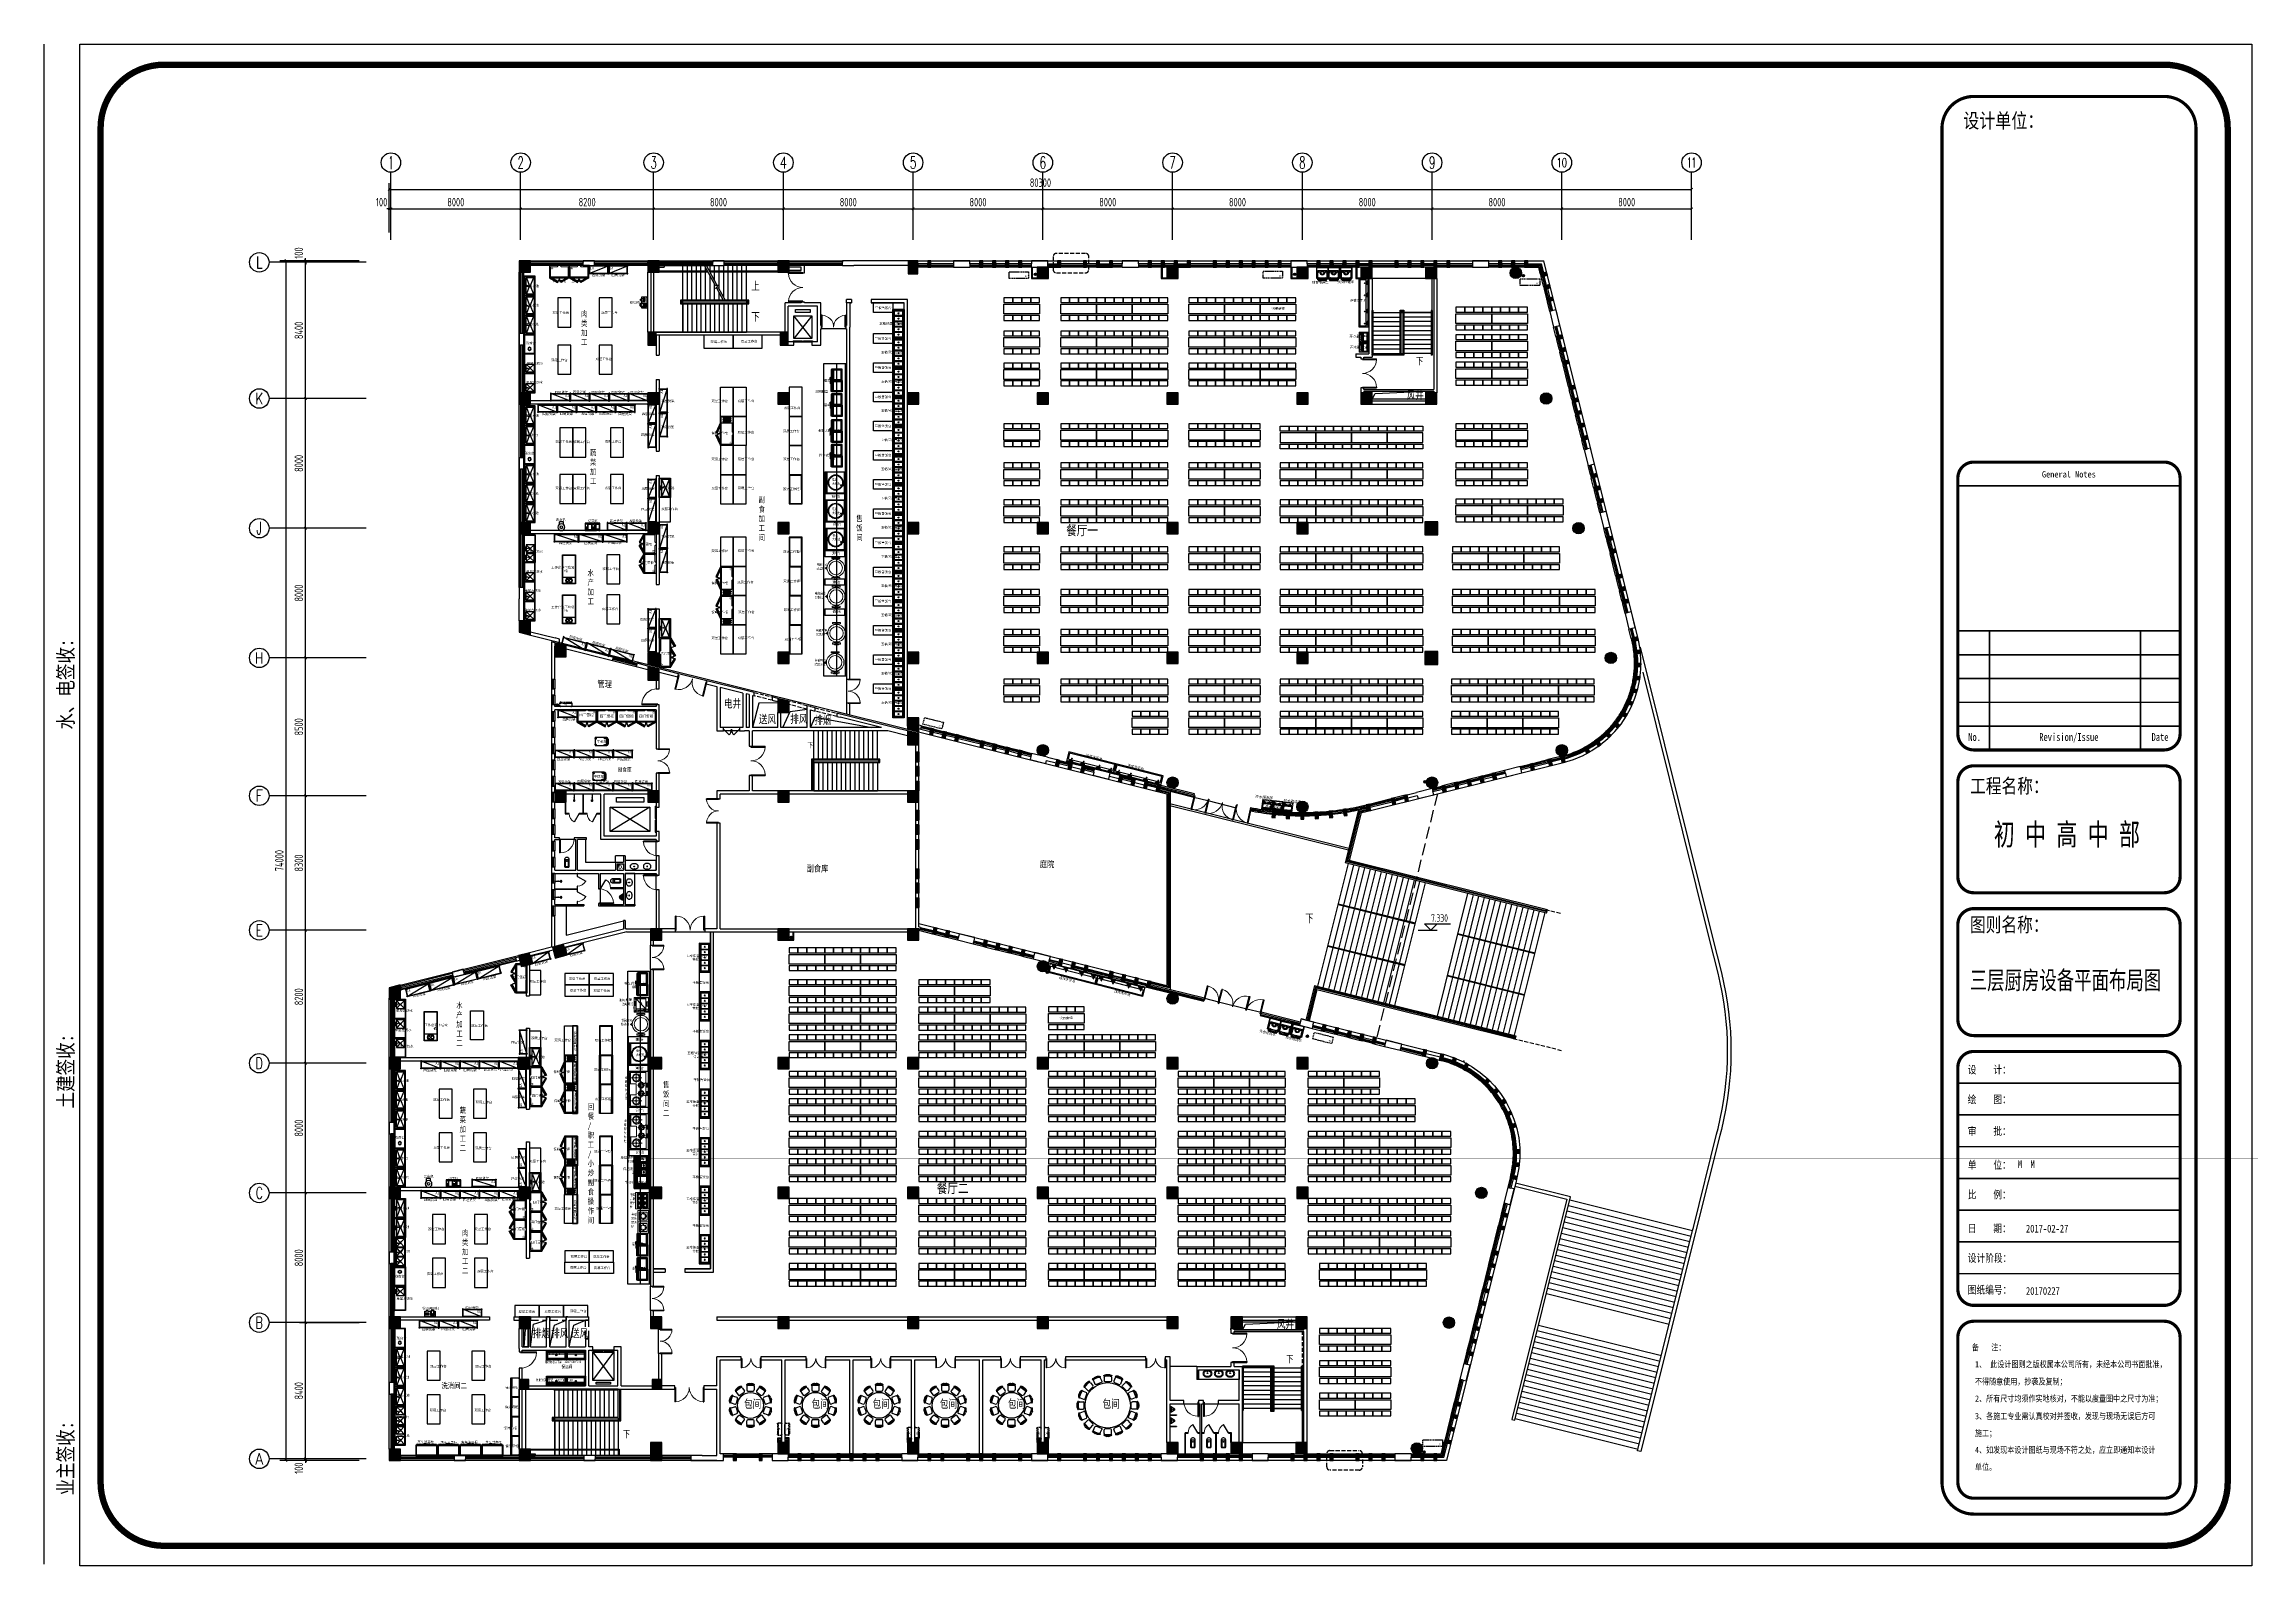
# Model space of a CAD drawing. Extents: x 1159254 to 1730927, y -477824 to -383968.
# Drawn here: x 1594799 to 1730927, y -477824 to -383968 of the extents above; entities that cross this region are included whole.
import ezdxf
from ezdxf.enums import TextEntityAlignment as Align

# ---------------------------------------------------------------- set-up
doc = ezdxf.new("R2010")
doc.units = 0
doc.header["$LTSCALE"] = 1000
for name, pattern in [('DASH', [0.35, 0.25, -0.1]), ('DASHED', [0.75, 0.5, -0.25]), ('SLD-中心线', [34.29, 30.48, -1.27, 1.27, -1.27]), ('SLD-实线', [0])]:
    doc.linetypes.add(name, pattern=pattern)
for name, color, linetype in [('0-空调出屋面', 41, 'Continuous'), ('0-雨水', 141, 'Continuous'), ('000外框', 7, 'Continuous'), ('AXIS', 3, 'Continuous'), ('AXIS_TEXT', 7, 'Continuous'), ('COLUMN', 2, 'Continuous'), ('CURTWALL', 4, 'Continuous'), ('DIM_ELEV', 3, 'Continuous'), ('DIM_SYMB', 3, 'Continuous'), ('EVTR', 4, 'Continuous'), ('jj', 251, 'Continuous'), ('j家具', 251, 'Continuous'), ('LATRINE', 6, 'Continuous'), ('LG', 84, 'Continuous'), ('LVTRY', 6, 'Continuous'), ('PUB_HATCH', 8, 'Continuous'), ('PUB_TEXT', 7, 'Continuous'), ('STAIR', 4, 'Continuous'), ('WALL', 6, 'Continuous'), ('WINDOW', 4, 'Continuous'), ('WS_厨房设备', 1, 'Continuous'), ('产品文字', 7, 'Continuous'), ('厨房布置', 4, 'Continuous'), ('厨房设备', 7, 'Continuous'), ('填充', 9, 'Continuous'), ('外框', 7, 'Continuous'), ('家具内线', 8, 'Continuous'), ('新设备', 4, 'Continuous'), ('空调', 205, 'Continuous')]:
    doc.layers.add(name, color=color, linetype=linetype)
doc.styles.add('_TCH_AXIS', font='COMPLEX', dxfattribs={"width": 0.8, "bigfont": 'TSSDCHN'})
doc.styles.add('_TCH_DIM', font='TSSDENG', dxfattribs={"width": 0.8, "bigfont": 'TSSDCHN'})
doc.styles.add('_TCH_DIM_T3', font='TSSDENG', dxfattribs={"width": 0.64, "bigfont": 'TSSDCHN'})
doc.styles.add('COMPLEX', font='COMPLEX')
doc.styles.add('HZ-1', font='MingLiU.ttf', dxfattribs={"width": 0.8})
doc.styles.get("Standard").update_dxf_attribs({"font": '', "width": 0.8})
doc.styles.add('WMF-宋体1', font='')
doc.styles.add('宋体平面', font='', dxfattribs={"width": 0.8})
doc.styles.add('黑体', font='simhei.ttf', dxfattribs={"width": 0.7})
doc.styles.get('Standard').set_extended_font_data('SimSun')
doc.styles.get('WMF-宋体1').set_extended_font_data('SimSun')
doc.styles.get('宋体平面').set_extended_font_data('SimSun')
doc.dimstyles.new('_TCH_ARCH&&150', dxfattribs={"dimtxt": 525, "dimasz": 150, "dimexe": 375, "dimexo": 450, "dimgap": 150, "dimtad": 1, "dimdec": 0, "dimzin": 0, "dimdsep": 46, "dimtxsty": '_TCH_DIM_T3', "dimblk": 'ARCHTICK', "dimcen": 0.09, "dimclrt": 7, "dimazin": 2, "dimtfac": 1, "dimtdec": 0, "dimtix": 1, "dimtmove": 2, "dimatfit": 3, "dimfxl": 0, "dimtolj": 1, "dimtzin": 0, "dimarcsym": 0})

# ---------------------------------------------------------------- blocks, each defined once
blk = doc.blocks.new('A$C277054B3')
for p, q in [((158, 0), (-158, 0)), ((230, -360), (-230, -360)), ((-225, -292), (-225, -68)), ((-50, -460), (50, -460)), ((225, -292), (225, -68))]:
    blk.add_line(p, q)
for centre, radius, start, end in [((-158, -68), 67.5, 90, 180), ((158, -68), 67.5, 0, 90), ((-239, -376), 10, 157.33001, 229.27346), ((-230, -380), 20, 90, 157.33001), ((-40, -145), 316, 229.27346, 268.23486), ((0, 2318), 2713, 264.8023, 275.1977), ((-158, -292), 67.5, 180, 270), ((40, -145), 316, 271.76514, 310.72654), ((158, -292), 67.5, 270, 0), ((230, -380), 20, 22.66999, 90), ((239, -376), 10, 310.72654, 22.66999)]:
    blk.add_arc(centre, radius, start, end)
blk = doc.blocks.new('A$C0EE979EF')
blk.add_circle((0, 0), 1400)
for p, rotation in [((-1025, 1025), 225.0000000000002), ((555, 1340), 157.5), ((555, 1340), 157.5), ((-1450, 0), 270), ((-1340, 555), 247.5000000000008), ((-1340, 555), 247.5000000000008), ((-1340, -555), 292.4999999999992), ((-1025, -1025), 314.9999999999998), ((555, -1340), 22.5)]:
    blk.add_blockref('A$C277054B3', p, dxfattribs=dict(rotation=rotation))
for p, xscale, rotation in [((-555, 1340), -0.9999999999999999, 202.5), ((-555, 1340), -0.9999999999999999, 202.5), ((0, 1450), -1, 180), ((1025, 1025), -1, 134.9999999999998), ((1340, 555), -1, 112.4999999999992), ((1450, 0), -1, 90), ((-555, -1340), -1, 337.4999999999999), ((1025, -1025), -1, 45.00000000000025), ((1340, -555), -1, 67.50000000000081)]:
    blk.add_blockref('A$C277054B3', p, dxfattribs=dict(xscale=xscale, rotation=rotation))
blk.add_blockref('A$C277054B3', (0, -1450))
blk = doc.blocks.new('A$C5A554F34')
at = {"layer": 'jj'}
blk.add_blockref('A$C0EE979EF', (0, 0), dxfattribs=at)
blk = doc.blocks.new('$plan$00000283')
for p, q in [((-1262, 462), (-1293, 368)), ((-1111, 603), (-1253, 165)), ((-1188, 149), (-974, 80)), ((-1048, 577), (-834, 508)), ((-917, 870), (-545, 1141)), ((-791, 423), (-888, 123)), ((-873, 819), (-741, 637)), ((-830, 1057), (-749, 1116)), ((-646, 622), (-392, 807)), ((-509, 1083), (-377, 901)), ((-230, 1243), (230, 1243)), ((-225, 1176), (-225, 951)), ((-158, 883), (158, 883)), ((-50, 1343), (50, 1343)), ((225, 1176), (225, 951)), ((509, 1083), (377, 901)), ((392, 807), (646, 622)), ((545, 1141), (917, 870)), ((873, 819), (741, 637)), ((749, 1116), (830, 1057)), ((791, 423), (888, 123)), ((1048, 577), (834, 508)), ((1188, 149), (974, 80)), ((1111, 603), (1253, 165)), ((1262, 462), (1293, 368)), ((-1293, -368), (-1262, -462)), ((-1253, -165), (-1111, -603)), ((-1188, -149), (-974, -80)), ((-1048, -577), (-834, -508)), ((-545, -1141), (-917, -870)), ((-888, -123), (-791, -423)), ((-873, -819), (-741, -637)), ((-749, -1116), (-830, -1057)), ((-392, -807), (-646, -622)), ((-509, -1083), (-377, -901)), ((230, -1243), (-230, -1243)), ((-225, -1176), (-225, -951)), ((158, -883), (-158, -883)), ((-50, -1343), (50, -1343)), ((225, -1176), (225, -951)), ((509, -1083), (377, -901)), ((646, -622), (392, -807)), ((917, -870), (545, -1141)), ((873, -819), (741, -637)), ((830, -1057), (749, -1116)), ((888, -123), (791, -423)), ((1048, -577), (834, -508)), ((1188, -149), (974, -80)), ((1253, -165), (1111, -603)), ((1293, -368), (1262, -462))]:
    blk.add_line(p, q)
blk.add_circle((0, 0), 800)
for centre, radius, start, end in [((-990, 280), 316, 163.76514, 202.72654), ((1365, -443), 2713, 156.8023, 167.1977), ((-1271, 162), 10, 202.72654, 274.66999), ((-1272, 172), 20, 274.66999, 342), ((-965, 355), 316, 121.27346, 160.23486), ((-1167, 213), 67.5, 162, 252), ((-1069, 513), 67.5, 72, 162), ((-1124, 617), 10, 49.33001, 121.27346), ((-1130, 609), 20, 342, 49.33001), ((-953, 144), 67.5, 252, 342), ((-934, 878), 10, 166.72654, 238.66999), ((843, -1161), 2713, 120.8023, 131.1977), ((-636, 808), 316, 127.76514, 166.72654), ((-928, 887), 20, 238.66999, 306), ((-818, 858), 67.5, 126, 216), ((-855, 444), 67.5, 342, 72), ((-572, 855), 316, 85.27346, 124.23486), ((-686, 676), 67.5, 216, 306), ((-564, 1044), 67.5, 36, 126), ((-547, 1159), 10, 13.33001, 85.27346), ((-556, 1157), 20, 306, 13.33001), ((-431, 862), 67.5, 306, 36), ((-239, 1259), 10, 130.72654, 202.66999), ((-230, 1263), 20, 202.66999, 270), ((-40, 1028), 316, 91.76514, 130.72654), ((0, -1435), 2713, 84.8023, 95.1977), ((-158, 1176), 67.5, 90, 180), ((-158, 951), 67.5, 180, 270), ((40, 1028), 316, 49.27346, 88.23486), ((158, 1176), 67.5, 0, 90), ((158, 951), 67.5, 270, 0), ((230, 1263), 20, 270, 337.33001), ((239, 1259), 10, 337.33001, 49.27346), ((431, 862), 67.5, 144, 234), ((564, 1044), 67.5, 54, 144), ((556, 1157), 20, 166.66999, 234), ((547, 1159), 10, 94.72654, 166.66999), ((572, 855), 316, 55.76514, 94.72654), ((-843, -1161), 2713, 48.8023, 59.1977), ((686, 676), 67.5, 234, 324), ((855, 444), 67.5, 108, 198), ((636, 808), 316, 13.27346, 52.23486), ((818, 858), 67.5, 324, 54), ((953, 144), 67.5, 198, 288), ((928, 887), 20, 234, 301.33001), ((934, 878), 10, 301.33001, 13.27346), ((1069, 513), 67.5, 18, 108), ((1130, 609), 20, 130.66999, 198), ((1124, 617), 10, 58.72654, 130.66999), ((965, 355), 316, 19.76514, 58.72654), ((-1365, -443), 2713, 12.8023, 23.1977), ((1167, 213), 67.5, 288, 18), ((1272, 172), 20, 198, 265.33001), ((1271, 162), 10, 265.33001, 337.27346), ((990, 280), 316, 337.27346, 16.23486), ((-990, -280), 316, 157.27346, 196.23486), ((-1271, -162), 10, 85.33001, 157.27346), ((1365, 443), 2713, 192.8023, 203.1977), ((-1272, -172), 20, 18, 85.33001), ((-965, -355), 316, 199.76514, 238.72654), ((-1167, -213), 67.5, 108, 198), ((-1069, -513), 67.5, 198, 288), ((-1124, -617), 10, 238.72654, 310.66999), ((-1130, -609), 20, 310.66999, 18), ((-953, -144), 67.5, 18, 108), ((-934, -878), 10, 121.33001, 193.27346), ((-636, -808), 316, 193.27346, 232.23486), ((843, 1161), 2713, 228.8023, 239.1977), ((-928, -887), 20, 54, 121.33001), ((-818, -858), 67.5, 144, 234), ((-855, -444), 67.5, 288, 18), ((-572, -855), 316, 235.76514, 274.72654), ((-686, -676), 67.5, 54, 144), ((-564, -1044), 67.5, 234, 324), ((-547, -1159), 10, 274.72654, 346.66999), ((-556, -1157), 20, 346.66999, 54), ((-431, -862), 67.5, 324, 54), ((-239, -1259), 10, 157.33001, 229.27346), ((-230, -1263), 20, 90, 157.33001), ((-40, -1028), 316, 229.27346, 268.23486), ((0, 1435), 2713, 264.8023, 275.1977), ((-158, -951), 67.5, 90, 180), ((-158, -1176), 67.5, 180, 270), ((40, -1028), 316, 271.76514, 310.72654), ((158, -951), 67.5, 0, 90), ((158, -1176), 67.5, 270, 0), ((230, -1263), 20, 22.66999, 90), ((239, -1259), 10, 310.72654, 22.66999), ((431, -862), 67.5, 126, 216), ((564, -1044), 67.5, 216, 306), ((556, -1157), 20, 126, 193.33001), ((547, -1159), 10, 193.33001, 265.27346), ((-843, 1161), 2713, 300.8023, 311.1977), ((572, -855), 316, 265.27346, 304.23486), ((686, -676), 67.5, 36, 126), ((855, -444), 67.5, 162, 252), ((636, -808), 316, 307.76514, 346.72654), ((818, -858), 67.5, 306, 36), ((953, -144), 67.5, 72, 162), ((928, -887), 20, 58.66999, 126), ((934, -878), 10, 346.72654, 58.66999), ((1069, -513), 67.5, 252, 342), ((1130, -609), 20, 162, 229.33001), ((1124, -617), 10, 229.33001, 301.27346), ((-1365, 443), 2713, 336.8023, 347.1977), ((965, -355), 316, 301.27346, 340.23486), ((1167, -213), 67.5, 342, 72), ((1272, -172), 20, 94.66999, 162), ((1271, -162), 10, 22.72654, 94.66999), ((990, -280), 316, 343.76514, 22.72654)]:
    blk.add_arc(centre, radius, start, end)
blk = doc.blocks.new('A$C03080C26')
at = {"layer": '厨房布置'}
for points in [[(-1650, 1100), (-1650, 1400), (-2200, 1400), (-2200, 1100)], [(-1100, 1100), (-1100, 1400), (-1650, 1400), (-1650, 1100)], [(-1650, 1100), (-1650, 1400), (-1650, 1400), (-1650, 1100)], [(-550, 1100), (-550, 1400), (-1100, 1400), (-1100, 1100)], [(0, 1100), (0, 1400), (-550, 1400), (-550, 1100)], [(-2200, 1000), (0, 1000), (0, 400), (-2200, 400)], [(-1650, 0), (-1650, 300), (-2200, 300), (-2200, 0)], [(-1100, 0), (-1100, 300), (-1650, 300), (-1650, 0)], [(-1650, 0), (-1650, 300), (-1650, 300), (-1650, 0)], [(-550, 0), (-550, 300), (-1100, 300), (-1100, 0)], [(0, 0), (0, 300), (-550, 300), (-550, 0)]]:
    blk.add_lwpolyline(points, close=True, dxfattribs=at)
blk = doc.blocks.new('vhjkghkghkl')
at = {"layer": '空调', "linetype": 'DASH', "ltscale": 0.3}
blk.add_lwpolyline([(134071, 540199), (134071, 539779), (132871, 539779), (132871, 540199), (134071, 540199)], close=True, dxfattribs=at)
at = {"layer": '空调', "linetype": 'DASH', "ltscale": 0.3, "style": 'HZ-1'}
blk.add_text('AC', height=100, dxfattribs=at).set_placement((133846, 539867))
blk = doc.blocks.new('fgjhgjghkgk')
at = {"layer": '空调', "linetype": 'DASH', "ltscale": 0.3}
for p, q in [((124108, 467971), (124108, 468601)), ((124168, 468661), (124320, 468661)), ((124320, 468661), (124320, 467911)), ((124380, 468601), (124380, 467971)), ((124320, 467911), (124168, 467911))]:
    blk.add_line(p, q, dxfattribs=at)
for centre, start, end in [((124168, 468601), 90, 180), ((124320, 468601), 0, 90), ((124168, 467971), 180, 270), ((124320, 467971), 270, 0)]:
    blk.add_arc(centre, 60, start, end, dxfattribs=at)
at = {"layer": '空调', "linetype": 'DASH', "ltscale": 0.3, "style": 'HZ-1', "text_generation_flag": 4}
blk.add_text('AC', height=100, rotation=270, dxfattribs=at).set_placement((124287, 468364))
blk = doc.blocks.new('Custom_15')
at = {"linetype": 'Continuous'}
for p, q in [((0, 0), (0, 630)), ((0, 630), (700, 630)), ((700, 0), (0, 0)), ((1400, 630), (700, 630)), ((700, 0), (1400, 0)), ((1400, 0), (1400, 630))]:
    blk.add_line(p, q, dxfattribs=at)
for p, q in [((25, 670), (591, 670)), ((25, 630), (25, 670)), ((25, 670), (300, 670)), ((1375, 670), (809, 670)), ((1375, 670), (1100, 670)), ((1375, 630), (1375, 670))]:
    blk.add_line(p, q)
at = {"color": 252, "linetype": 'Continuous'}
for p, q in [((40, 570), (40, 630)), ((40, 40), (40, 570)), ((40, 570), (660, 570)), ((660, 40), (40, 40)), ((45, 575), (45, 625)), ((45, 625), (655, 625)), ((655, 575), (45, 575)), ((60, 84), (60, 506)), ((96, 530), (604, 530)), ((604, 60), (96, 60)), ((640, 506), (640, 84)), ((640, 84), (640, 84)), ((655, 625), (655, 575)), ((660, 630), (660, 570)), ((660, 570), (660, 40)), ((740, 630), (740, 570)), ((740, 570), (740, 40)), ((1360, 570), (740, 570)), ((740, 40), (1360, 40)), ((745, 625), (745, 575)), ((1355, 625), (745, 625)), ((745, 575), (1355, 575)), ((760, 506), (760, 84)), ((760, 84), (760, 84)), ((1304, 530), (796, 530)), ((796, 60), (1304, 60)), ((1340, 84), (1340, 506)), ((1355, 575), (1355, 625)), ((1360, 570), (1360, 630)), ((1360, 40), (1360, 570))]:
    blk.add_line(p, q, dxfattribs=at)
at = {"color": 252}
for p, q in [((508, 723), (493, 698)), ((495, 695), (505, 695)), ((507, 696), (512, 703)), ((661, 724), (510, 724)), ((514, 704), (661, 704)), ((591, 650), (591, 670)), ((591, 650), (683, 650)), ((626, 658), (598, 658)), ((598, 658), (598, 650)), ((612, 678), (612, 663)), ((612, 678), (626, 677)), ((612, 663), (626, 663)), ((621, 704), (621, 677)), ((660, 692), (622, 692)), ((622, 692), (622, 689)), ((622, 689), (626, 684)), ((656, 680), (626, 680)), ((641, 630), (641, 650)), ((656, 684), (660, 689)), ((670, 673), (656, 674)), ((656, 663), (670, 663)), ((683, 658), (656, 658)), ((660, 689), (660, 692)), ((661, 704), (661, 724)), ((661, 674), (661, 704)), ((670, 663), (670, 673)), ((683, 630), (683, 658)), ((717, 630), (717, 658)), ((717, 658), (744, 658)), ((809, 650), (717, 650)), ((730, 673), (744, 674)), ((730, 663), (730, 673)), ((744, 663), (730, 663)), ((739, 724), (890, 724)), ((739, 704), (739, 724)), ((739, 674), (739, 704)), ((886, 704), (739, 704)), ((740, 689), (740, 692)), ((740, 692), (778, 692)), ((744, 684), (740, 689)), ((744, 680), (774, 680)), ((759, 630), (759, 650)), ((778, 689), (774, 684)), ((788, 678), (774, 677)), ((788, 663), (774, 663)), ((774, 658), (802, 658)), ((778, 692), (778, 689)), ((779, 704), (779, 677)), ((788, 678), (788, 663)), ((802, 658), (802, 650)), ((809, 650), (809, 670)), ((893, 696), (888, 703)), ((892, 723), (907, 698)), ((905, 695), (895, 695))]:
    blk.add_line(p, q, dxfattribs=at)
for points in [[(626, 684), (626, 658)], [(656, 658), (656, 684)], [(744, 658), (744, 684)], [(774, 684), (774, 658)]]:
    blk.add_lwpolyline(points, dxfattribs=at)
at = {"color": 252, "linetype": 'Continuous'}
for centre in [(620, 600), (780, 600)]:
    blk.add_circle(centre, 20, dxfattribs=at)
at = {"color": 252}
for centre, radius, start, end in [((92, 498), 32.6, 82.08362, 165.29651), ((95, 98), 38.1, 201.729, 270.89087), ((495, 697), 2, 148.48302, 270), ((505, 697), 2, 270, 324.09658), ((510, 722), 2, 90, 148.48302), ((514, 702), 2, 90, 144.09658), ((604, 491), 38.6, 22.20161, 90.41825), ((606, 96), 36.5, 267.32429, 340.05584), ((796, 491), 38.6, 89.58175, 157.79839), ((794, 96), 36.5, 199.94416, 272.67571), ((886, 702), 2, 35.90342, 90), ((890, 722), 2, 31.51698, 90), ((895, 697), 2, 215.90342, 270), ((905, 697), 2, 270, 31.51698), ((1308, 498), 32.6, 14.70349, 97.91638), ((1305, 98), 38.1, 269.10913, 338.271)]:
    blk.add_arc(centre, radius, start, end, dxfattribs=at)
blk = doc.blocks.new('*U46')
at = {"linetype": 'Continuous'}
for p, q in [((0, 0), (0, 800)), ((0, 800), (1800, 800)), ((1800, 0), (0, 0)), ((1800, 800), (1800, 0))]:
    blk.add_line(p, q, dxfattribs=at)
at = {"color": 1, "linetype": 'Continuous'}
blk.add_line((0, 800), (1800, 800), dxfattribs=at)
at = {"color": 252}
for p, q in [((0, 780), (40, 780)), ((0, 780), (1800, 780)), ((40, 740), (0, 740)), ((0, 60), (40, 60)), ((40, 20), (0, 20)), ((1800, 20), (0, 20)), ((20, 60), (20, 740)), ((40, 780), (40, 740)), ((40, 778), (910, 778)), ((40, 778), (40, 760)), ((910, 760), (40, 760)), ((40, 60), (40, 20)), ((40, 40), (40, 58)), ((40, 58), (910, 58)), ((910, 40), (40, 40)), ((890, 740), (890, 758)), ((890, 758), (1760, 758)), ((1760, 740), (890, 740)), ((890, 20), (890, 38)), ((890, 38), (1760, 38)), ((1760, 20), (890, 20)), ((910, 778), (910, 760)), ((910, 58), (910, 40)), ((1760, 740), (1760, 780)), ((1800, 740), (1760, 740)), ((1760, 20), (1760, 60)), ((1760, 60), (1800, 60)), ((1760, 38), (1760, 20)), ((1800, 20), (1760, 20)), ((1780, 60), (1780, 740))]:
    blk.add_line(p, q, dxfattribs=at)
at = {"color": 18, "linetype": 'Continuous'}
for p, q in [((0, 20), (0, 60)), ((1800, 60), (1800, 20))]:
    blk.add_line(p, q, dxfattribs=at)
at = {"color": 2, "linetype": 'Continuous'}
for p, q in [((900, 800), (900, 730)), ((900, 0), (900, 70))]:
    blk.add_line(p, q, dxfattribs=at)
blk = doc.blocks.new('Custom_92')
for p, q in [((0, 300), (0, 0)), ((1800, 300), (0, 300)), ((0, 0), (1800, 0)), ((1800, 0), (1800, 300))]:
    blk.add_line(p, q)
at = {"color": 252}
for p, q in [((0, 300), (0, 300)), ((20, 260), (20, 40)), ((1760, 280), (40, 280)), ((40, 20), (1760, 20)), ((1780, 40), (1780, 260))]:
    blk.add_line(p, q, dxfattribs=at)
for points in [[(0, 300), (40, 300), (40, 260), (0, 260)], [(0, 0), (40, 0), (40, 40), (0, 40)], [(1800, 300), (1760, 300), (1760, 260), (1800, 260)], [(1800, 0), (1760, 0), (1760, 40), (1800, 40)]]:
    blk.add_lwpolyline(points, close=True, dxfattribs=at)
blk = doc.blocks.new('snow')
at = {"lineweight": -3}
for points in [[(-59, 13, 1.2345152), (-57, -14), (0, 0)], [(-18, 58, 1.2345152), (-41, 43), (0, 0)], [(0, 0), (-41, -42, 1.2345152), (-19, -57)], [(41, 44, 1.2345152), (17, 57), (0, 0)], [(0, 0), (58, -13, 1.2345152), (59, 14)], [(0, 0), (17, -57, 1.2345152), (41, -44)]]:
    blk.add_hatch(color=5, dxfattribs=at).paths.add_polyline_path(points)
blk = doc.blocks.new('Custom_45')
blk.add_lwpolyline([(0, 760), (1220, 760), (1220, 0), (0, 0)], close=True)
at = {"color": 252, "lineweight": -3}
for points in [[(5, 760), (4, 762), (506, 1052), (536, 1000), (121, 760)], [(121, 760), (528, 995), (533, 986), (141, 760)], [(1215, 760), (1216, 762), (714, 1052), (684, 1000), (1099, 760)], [(1099, 760), (692, 995), (687, 986), (1079, 760)]]:
    blk.add_lwpolyline(points, dxfattribs=at)
at = {"color": 252, "lineweight": 20}
blk.add_lwpolyline([(1160, 700), (1160, 110, -0.4142136), (1120, 70), (736, 70, 0.4142136), (696, 30), (696, 0), (524, 0), (524, 30, 0.4142136), (484, 70), (100, 70, -0.4142136), (60, 110), (60, 700)], format="xyb", close=True, dxfattribs=at)
at = {"color": 252, "linetype": 'Continuous', "lineweight": -3, "ltscale": 5}
for centre, start, end in [((129, 742), 2.15507, 31.18303), ((1091, 742), 148.81697, 177.84493)]:
    blk.add_arc(centre, 472, start, end, dxfattribs=at)
at = {"color": 252, "lineweight": -3}
blk.add_blockref('snow', (160, 161), dxfattribs=at)
blk = doc.blocks.new('水龙头')
at = {"color": 252}
for p, q in [((-136, -15), (-90, -14)), ((-136, -18), (-90, -19)), ((-52, -2), (-4, -2)), ((-52, -31), (-6, -31)), ((4, -2), (51, -2)), ((12, -31), (51, -31)), ((23, -194), (26, -209)), ((49, -204), (46, -189)), ((136, -15), (90, -14)), ((136, -18), (90, -19))]:
    blk.add_line(p, q, dxfattribs=at)
for points in [[(13, -7), (0, 0), (-14, -8), (-14, -25), (-7, -29)], [(11, -26), (13, -25), (13, -7)]]:
    blk.add_lwpolyline(points, dxfattribs=at)
blk.add_lwpolyline([(26, -194), (-9, -18, -1.0075598), (9, -15), (43, -190)], format="xyb", dxfattribs=at)
for centre in [(-78, -16), (77, -16)]:
    blk.add_circle(centre, 10.9, dxfattribs=at)
for centre, radius, start, end in [((-78, -16), 27.5, 36.21161, 175.34491), ((77, -16), 27.5, 4.69308, 143.78839), ((-136, -16), 1, 91.33866, 171.56398), ((-132, -16), 4.53, 171.56398, 188.43602), ((-136, -17), 1, 188.43602, 268.66134), ((-78, -16), 27.5, 184.65509, 323.78839), ((-78, -16), 16, 189.00033, 170.99967), ((-77, -16), 12.9, 168.35622, 191.64378), ((-52, 3), 5, 216.21161, 270), ((-52, -36), 5, 90, 143.78839), ((51, 3), 5, 270, 323.78839), ((51, -36), 5, 36.21161, 90), ((77, -16), 27.5, 216.21161, 355.30692), ((77, -16), 16, 9.06636, 350.93364), ((77, -16), 12.9, 348.35622, 11.64378), ((136, -16), 1, 8.43602, 88.66134), ((136, -17), 1, 271.33866, 351.56398), ((132, -16), 4.53, 351.56398, 8.43602)]:
    blk.add_arc(centre, radius, start, end, dxfattribs=at)
for centre, start_param, end_param in [((34, -192), 5.6112344, 10.0967289), ((34, -190), 6.9551362, 8.7528271), ((37, -206), 0, 3.1415927)]:
    blk.add_ellipse(centre, major_axis=(-11.3, -2.2), ratio=0.2335961, start_param=start_param, end_param=end_param, dxfattribs=at)
blk = doc.blocks.new('CJT_20205')
at = {"color": 252, "linetype": 'Continuous', "ltscale": 2}
for p, q in [((20, 680), (0, 700)), ((1180, 680), (1200, 700))]:
    blk.add_line(p, q, dxfattribs=at)
at = {"color": 252}
for p, q in [((120, 595), (572, 408)), ((120, 180), (572, 352)), ((628, 408), (1080, 595)), ((628, 352), (1080, 180))]:
    blk.add_line(p, q, dxfattribs=at)
at = {"lineweight": -2}
for points in [[(0, 700), (1200, 700), (1200, 0), (0, 0)], [(0, 0), (1200, 0), (1200, 40), (0, 40)]]:
    blk.add_lwpolyline(points, close=True, dxfattribs=at)
at = {"color": 252, "linetype": 'Continuous', "ltscale": 2}
blk.add_lwpolyline([(20, 40), (20, 680), (1180, 680), (1180, 40)], dxfattribs=at)
at = {"color": 30}
blk.add_lwpolyline([(1100, 635), (100, 635, 0.4142136), (80, 615), (80, 160, 0.4142136), (100, 140), (1100, 140, 0.4142136), (1120, 160), (1120, 615, 0.4142136)], format="xyb", close=True, dxfattribs=at)
at = {"color": 252}
for radius in [40, 30]:
    blk.add_circle((600, 380), radius, dxfattribs=at)
at = {"color": 1, "rotation": 180}
blk.add_blockref('水龙头', (596, 70), dxfattribs=at)
blk = doc.blocks.new('*U48')
blk.add_lwpolyline([(0, 800), (1800, 800), (1800, 0), (0, 0)], close=True)
at = {"color": 252}
for points in [[(22, 800), (632, 1068), (662, 1016), (171, 800)], [(169, 800), (654, 1011), (659, 1003), (194, 800)], [(1420, 800), (821, 1062), (791, 1010), (1271, 800)], [(1273, 800), (799, 1005), (794, 996), (1248, 800)]]:
    blk.add_lwpolyline(points, dxfattribs=at)
blk.add_lwpolyline([(1410, 740), (1410, 110, -0.4142136), (1370, 70), (861, 70, 0.4142136), (821, 30), (821, 0), (650, 0), (650, 30, 0.4142136), (610, 70), (100, 70, -0.4142136), (60, 110), (60, 740), (1800, 740)], format="xyb", dxfattribs=at)
at = {"color": 252, "linetype": 'Continuous', "ltscale": 10}
blk.add_lwpolyline([(1450, 169), (1450, 610, -1), (1509, 610), (1509, 171, 1.1310836), (1572, 171), (1572, 612, -1), (1631, 612), (1631, 174, 1.0489408), (1695, 169), (1695, 610, -1), (1754, 610), (1754, 171)], format="xyb", dxfattribs=at)
at = {"color": 252, "linetype": 'Continuous', "ltscale": 5}
for centre, radius, start, end in [((274, 771), 450, 3.71948, 31.18303), ((1171, 770), 440, 148.81697, 176.11072)]:
    blk.add_arc(centre, radius, start, end, dxfattribs=at)
at = {"color": 252}
blk.add_blockref('snow', (160, 161), dxfattribs=at)
blk = doc.blocks.new('CJT_20273')
at = {"linetype": 'Continuous', "lineweight": 40}
for p, q in [((1, 896), (0, 896)), ((2, 896), (0, 896)), ((0, 896), (0, 868)), ((0, 896), (0, 896)), ((0, 868), (2, 868)), ((0, 868), (0, 867)), ((0, 867), (0, 866)), ((0, 867), (2, 867)), ((1, 866), (0, 866)), ((0, 866), (0, 862)), ((0, 862), (1, 862)), ((0, 862), (0, 860)), ((0, 85), (0, 860)), ((0, 860), (2, 860)), ((0, 850), (0, 850)), ((0, 841), (0, 811)), ((0, 811), (0, 811)), ((0, 85), (1, 85)), ((0, 85), (0, 84)), ((2, 85), (0, 85)), ((400, 84), (0, 84)), ((0, 84), (0, 1)), ((400, 84), (0, 84)), ((0, 84), (0, 84)), ((400, 1), (0, 1)), ((0, 1), (0, 0)), ((400, 0), (0, 0)), ((1, 896), (1, 896)), ((1, 867), (1, 866)), ((1, 866), (1, 862)), ((2, 865), (1, 865)), ((1, 862), (1, 860)), ((1, 85), (1, 84)), ((1, 85), (1, 85)), ((2, 85), (1, 85)), ((1, 85), (1, 85)), ((1, 84), (1, 85)), ((799, 897), (2, 897)), ((2, 896), (2, 897)), ((799, 896), (2, 896)), ((799, 868), (2, 868)), ((2, 862), (2, 868)), ((2, 860), (2, 862)), ((799, 862), (2, 862)), ((2, 85), (2, 860)), ((799, 85), (2, 85)), ((2, 84), (2, 85)), ((799, 85), (2, 85)), ((2, 85), (2, 85)), ((15, 11), (15, 68)), ((15, 12), (26, 12)), ((34, 11), (15, 11)), ((15, 10), (30, 10)), ((16, 12), (16, 11)), ((18, 69), (31, 69)), ((18, 69), (18, 69)), ((18, 69), (31, 69)), ((31, 8), (18, 8)), ((18, 8), (18, 8)), ((31, 8), (18, 8)), ((22, 11), (22, 12)), ((26, 12), (26, 69)), ((26, 19), (32, 19)), ((33, 18), (26, 18)), ((34, 16), (26, 16)), ((32, 16), (26, 16)), ((27, 18), (27, 16)), ((30, 10), (30, 11)), ((34, 10), (30, 10)), ((31, 69), (31, 69)), ((31, 8), (31, 8)), ((32, 19), (32, 69)), ((32, 19), (33, 19)), ((32, 16), (32, 16)), ((33, 16), (32, 16)), ((32, 16), (32, 16)), ((33, 19), (33, 68)), ((33, 19), (34, 20)), ((34, 20), (33, 19)), ((33, 18), (33, 19)), ((34, 19), (33, 19)), ((33, 19), (33, 19)), ((33, 19), (33, 19)), ((34, 18), (33, 18)), ((33, 16), (33, 17)), ((33, 17), (34, 17)), ((33, 16), (33, 16)), ((33, 16), (34, 16)), ((34, 68), (34, 11)), ((34, 16), (34, 16)), ((40, 11), (40, 68)), ((40, 26), (42, 28)), ((42, 28), (40, 26)), ((59, 19), (40, 19)), ((59, 18), (40, 18)), ((40, 17), (52, 17)), ((59, 16), (40, 16)), ((59, 16), (40, 16)), ((59, 11), (40, 11)), ((50, 10), (40, 10)), ((42, 28), (42, 69)), ((59, 28), (42, 28)), ((43, 69), (56, 69)), ((43, 69), (43, 69)), ((43, 69), (56, 69)), ((56, 8), (43, 8)), ((43, 8), (43, 8)), ((56, 8), (43, 8)), ((47, 726), (44, 726)), ((44, 707), (44, 726)), ((47, 707), (44, 707)), ((44, 124), (44, 707)), ((47, 124), (44, 124)), ((44, 121), (44, 124)), ((47, 121), (44, 121)), ((45, 726), (45, 771)), ((50, 768), (45, 768)), ((47, 707), (47, 726)), ((50, 725), (47, 725)), ((47, 714), (753, 714)), ((47, 709), (47, 714)), ((47, 709), (47, 124)), ((78, 709), (47, 709)), ((47, 124), (47, 707)), ((47, 124), (47, 121)), ((753, 124), (47, 124)), ((753, 121), (47, 121)), ((50, 725), (50, 768)), ((50, 11), (50, 10)), ((59, 10), (50, 10)), ((52, 17), (52, 16)), ((54, 715), (54, 714)), ((746, 715), (54, 715)), ((745, 782), (55, 782)), ((55, 778), (55, 782)), ((350, 775), (55, 778)), ((55, 773), (350, 771)), ((350, 722), (55, 719)), ((56, 69), (56, 69)), ((56, 8), (56, 8)), ((59, 68), (59, 11)), ((65, 11), (65, 68)), ((84, 28), (65, 28)), ((84, 19), (65, 19)), ((84, 18), (65, 18)), ((84, 16), (65, 16)), ((84, 16), (65, 16)), ((84, 11), (65, 11)), ((84, 10), (65, 10)), ((68, 69), (81, 69)), ((68, 69), (68, 69)), ((68, 69), (81, 69)), ((81, 8), (68, 8)), ((68, 8), (68, 8)), ((81, 8), (68, 8)), ((80, 712), (78, 709)), ((78, 164), (78, 709)), ((80, 164), (78, 164)), ((80, 164), (80, 712)), ((84, 712), (80, 712)), ((84, 164), (80, 164)), ((84, 154), (80, 154)), ((81, 69), (81, 69)), ((81, 8), (81, 8)), ((84, 164), (84, 712)), ((86, 709), (84, 712)), ((86, 164), (84, 164)), ((84, 68), (84, 11)), ((86, 164), (86, 709)), ((98, 709), (86, 709)), ((90, 11), (90, 68)), ((109, 28), (90, 28)), ((109, 19), (90, 19)), ((109, 18), (90, 18)), ((109, 16), (90, 16)), ((109, 16), (90, 16)), ((109, 11), (90, 11)), ((109, 10), (90, 10)), ((93, 69), (106, 69)), ((93, 69), (93, 69)), ((93, 69), (106, 69)), ((106, 8), (93, 8)), ((93, 8), (93, 8)), ((106, 8), (93, 8)), ((100, 712), (98, 709)), ((98, 164), (98, 709)), ((100, 164), (98, 164)), ((100, 715), (350, 717)), ((100, 164), (100, 712)), ((104, 712), (100, 712)), ((104, 164), (100, 164)), ((104, 154), (100, 154)), ((104, 164), (104, 712)), ((106, 709), (104, 712)), ((106, 164), (104, 164)), ((106, 164), (106, 709)), ((118, 709), (106, 709)), ((106, 69), (106, 69)), ((106, 8), (106, 8)), ((109, 68), (109, 11)), ((115, 11), (115, 68)), ((134, 28), (115, 28)), ((134, 19), (115, 19)), ((134, 18), (115, 18)), ((134, 16), (115, 16)), ((134, 16), (115, 16)), ((134, 11), (115, 11)), ((134, 10), (116, 10)), ((120, 712), (118, 709)), ((118, 164), (118, 709)), ((120, 164), (118, 164)), ((118, 69), (131, 69)), ((118, 69), (118, 69)), ((118, 69), (131, 69)), ((131, 8), (118, 8)), ((118, 8), (118, 8)), ((131, 8), (118, 8)), ((120, 164), (120, 712)), ((124, 712), (120, 712)), ((124, 164), (120, 164)), ((124, 154), (120, 154)), ((124, 164), (124, 712)), ((126, 709), (124, 712)), ((126, 164), (124, 164)), ((126, 164), (126, 709)), ((138, 709), (126, 709)), ((131, 69), (131, 69)), ((131, 8), (131, 8)), ((134, 68), (134, 11)), ((140, 712), (138, 709)), ((138, 164), (138, 709)), ((140, 164), (138, 164)), ((140, 164), (140, 712)), ((144, 712), (140, 712)), ((144, 164), (140, 164)), ((144, 154), (140, 154)), ((140, 11), (140, 68)), ((159, 28), (140, 28)), ((159, 19), (140, 19)), ((159, 18), (140, 18)), ((159, 16), (140, 16)), ((159, 16), (140, 16)), ((159, 11), (140, 11)), ((159, 10), (141, 10)), ((143, 69), (156, 69)), ((143, 69), (143, 69)), ((143, 69), (156, 69)), ((156, 8), (143, 8)), ((143, 8), (143, 8)), ((156, 8), (143, 8)), ((144, 164), (144, 712)), ((146, 709), (144, 712)), ((146, 164), (144, 164)), ((146, 164), (146, 709)), ((158, 709), (146, 709)), ((156, 69), (156, 69)), ((156, 8), (156, 8)), ((160, 712), (158, 709)), ((158, 164), (158, 709)), ((160, 164), (158, 164)), ((159, 68), (159, 11)), ((160, 164), (160, 712)), ((164, 712), (160, 712)), ((164, 164), (160, 164)), ((164, 154), (160, 154)), ((164, 164), (164, 712)), ((166, 709), (164, 712)), ((166, 164), (164, 164)), ((165, 11), (165, 68)), ((184, 28), (165, 28)), ((184, 19), (165, 19)), ((184, 18), (165, 18)), ((184, 16), (165, 16)), ((184, 16), (165, 16)), ((184, 11), (165, 11)), ((166, 164), (166, 709)), ((178, 709), (166, 709)), ((184, 10), (166, 10)), ((168, 69), (181, 69)), ((168, 69), (168, 69)), ((168, 69), (181, 69)), ((181, 8), (168, 8)), ((168, 8), (168, 8)), ((181, 8), (168, 8)), ((180, 712), (178, 709)), ((178, 164), (178, 709)), ((180, 164), (178, 164)), ((180, 164), (180, 712)), ((184, 712), (180, 712)), ((184, 164), (180, 164)), ((184, 154), (180, 154)), ((181, 69), (181, 69)), ((181, 8), (181, 8)), ((184, 164), (184, 712)), ((186, 709), (184, 712)), ((186, 164), (184, 164)), ((184, 68), (184, 11)), ((186, 164), (186, 709)), ((198, 709), (186, 709)), ((191, 11), (191, 68)), ((210, 28), (191, 28)), ((210, 19), (191, 19)), ((210, 18), (191, 18)), ((210, 16), (191, 16)), ((210, 16), (191, 16)), ((210, 16), (191, 16)), ((191, 16), (210, 16)), ((210, 11), (191, 11)), ((209, 10), (191, 10)), ((194, 69), (207, 69)), ((194, 69), (194, 69)), ((194, 69), (207, 69)), ((207, 8), (194, 8)), ((194, 8), (194, 8)), ((207, 8), (194, 8)), ((200, 712), (198, 709)), ((198, 164), (198, 709)), ((200, 164), (198, 164)), ((200, 164), (200, 712)), ((204, 712), (200, 712)), ((204, 164), (200, 164)), ((204, 154), (200, 154)), ((204, 164), (204, 712)), ((206, 709), (204, 712)), ((206, 164), (204, 164)), ((206, 164), (206, 709)), ((218, 709), (206, 709)), ((207, 69), (207, 69)), ((207, 8), (207, 8)), ((210, 68), (210, 11)), ((216, 907), (216, 897)), ((233, 907), (216, 907)), ((216, 11), (216, 68)), ((235, 28), (216, 28)), ((235, 19), (216, 19)), ((235, 18), (216, 18)), ((235, 16), (216, 16)), ((225, 16), (216, 16)), ((235, 16), (216, 16)), ((216, 16), (225, 16)), ((235, 11), (216, 11)), ((234, 10), (216, 10)), ((220, 712), (218, 709)), ((218, 164), (218, 709)), ((220, 164), (218, 164)), ((219, 69), (232, 69)), ((219, 69), (219, 69)), ((219, 69), (232, 69)), ((232, 8), (219, 8)), ((219, 8), (219, 8)), ((232, 8), (219, 8)), ((220, 164), (220, 712)), ((224, 712), (220, 712)), ((224, 164), (220, 164)), ((224, 154), (220, 154)), ((224, 164), (224, 712)), ((226, 709), (224, 712)), ((226, 164), (224, 164)), ((225, 16), (225, 18)), ((225, 16), (225, 16)), ((225, 16), (225, 16)), ((226, 164), (226, 709)), ((238, 709), (226, 709)), ((232, 69), (232, 69)), ((232, 8), (232, 8)), ((233, 907), (233, 897)), ((235, 68), (235, 11)), ((240, 712), (238, 709)), ((238, 164), (238, 709)), ((240, 164), (238, 164)), ((240, 164), (240, 712)), ((244, 712), (240, 712)), ((244, 164), (240, 164)), ((244, 154), (240, 154)), ((241, 11), (241, 68)), ((260, 28), (241, 28)), ((260, 19), (241, 19)), ((260, 18), (241, 18)), ((260, 16), (241, 16)), ((260, 16), (241, 16)), ((260, 11), (241, 11)), ((259, 10), (241, 10)), ((244, 164), (244, 712)), ((246, 709), (244, 712)), ((246, 164), (244, 164)), ((244, 69), (257, 69)), ((244, 69), (244, 69)), ((244, 69), (257, 69)), ((257, 8), (244, 8)), ((244, 8), (244, 8)), ((257, 8), (244, 8)), ((246, 164), (246, 709)), ((258, 709), (246, 709)), ((257, 69), (257, 69)), ((257, 8), (257, 8)), ((260, 712), (258, 709)), ((258, 164), (258, 709)), ((260, 164), (258, 164)), ((260, 164), (260, 712)), ((264, 712), (260, 712)), ((264, 164), (260, 164)), ((264, 154), (260, 154)), ((260, 68), (260, 11)), ((264, 164), (264, 712)), ((266, 709), (264, 712)), ((266, 164), (264, 164)), ((266, 164), (266, 709)), ((278, 709), (266, 709)), ((266, 11), (266, 68)), ((285, 28), (266, 28)), ((285, 19), (266, 19)), ((285, 18), (266, 18)), ((285, 16), (266, 16)), ((285, 16), (266, 16)), ((285, 11), (266, 11)), ((285, 10), (266, 10)), ((269, 69), (282, 69)), ((269, 69), (269, 69)), ((269, 69), (282, 69)), ((282, 8), (269, 8)), ((269, 8), (269, 8)), ((282, 8), (269, 8)), ((280, 712), (278, 709)), ((278, 164), (278, 709)), ((280, 164), (278, 164)), ((280, 164), (280, 712)), ((284, 712), (280, 712)), ((284, 164), (280, 164)), ((284, 154), (280, 154)), ((282, 69), (282, 69)), ((282, 8), (282, 8)), ((284, 164), (284, 712)), ((286, 709), (284, 712)), ((286, 164), (284, 164)), ((285, 68), (285, 11)), ((286, 164), (286, 709)), ((298, 709), (286, 709)), ((291, 11), (291, 68)), ((310, 28), (291, 28)), ((310, 19), (291, 19)), ((310, 18), (291, 18)), ((310, 16), (291, 16)), ((310, 16), (291, 16)), ((310, 11), (291, 11)), ((310, 10), (291, 10)), ((294, 69), (307, 69)), ((294, 69), (294, 69)), ((294, 69), (307, 69)), ((307, 8), (294, 8)), ((294, 8), (294, 8)), ((307, 8), (294, 8)), ((300, 712), (298, 709)), ((298, 164), (298, 709)), ((300, 164), (298, 164)), ((300, 164), (300, 712)), ((304, 712), (300, 712)), ((304, 164), (300, 164)), ((304, 154), (300, 154)), ((304, 164), (304, 712)), ((306, 709), (304, 712)), ((306, 164), (304, 164)), ((753, 709), (306, 709)), ((306, 164), (306, 709)), ((307, 69), (307, 69)), ((307, 8), (307, 8)), ((310, 68), (310, 11)), ((316, 11), (316, 68)), ((335, 28), (316, 28)), ((335, 19), (316, 19)), ((335, 18), (316, 18)), ((335, 16), (316, 16)), ((335, 16), (316, 16)), ((335, 11), (316, 11)), ((335, 10), (316, 10)), ((319, 69), (332, 69)), ((319, 69), (319, 69)), ((319, 69), (332, 69)), ((332, 8), (319, 8)), ((319, 8), (319, 8)), ((332, 8), (319, 8)), ((332, 69), (332, 69)), ((332, 8), (332, 8)), ((335, 68), (335, 11)), ((341, 11), (341, 68)), ((360, 28), (341, 28)), ((360, 19), (341, 19)), ((360, 18), (341, 18)), ((360, 16), (341, 16)), ((360, 16), (341, 16)), ((360, 11), (341, 11)), ((350, 10), (341, 10)), ((344, 69), (357, 69)), ((344, 69), (344, 69)), ((344, 69), (357, 69)), ((357, 8), (344, 8)), ((344, 8), (344, 8)), ((357, 8), (344, 8)), ((450, 775), (350, 775)), ((350, 722), (350, 771)), ((350, 771), (450, 771)), ((350, 722), (350, 722)), ((450, 722), (350, 722)), ((350, 717), (450, 717)), ((350, 10), (350, 11)), ((360, 10), (350, 10)), ((357, 69), (357, 69)), ((357, 8), (357, 8)), ((360, 68), (360, 11)), ((366, 11), (366, 68)), ((385, 28), (366, 28)), ((385, 19), (366, 19)), ((385, 18), (366, 18)), ((385, 16), (366, 16)), ((385, 16), (366, 16)), ((385, 11), (366, 11)), ((370, 10), (366, 10)), ((369, 69), (382, 69)), ((369, 69), (369, 69)), ((369, 69), (382, 69)), ((382, 8), (369, 8)), ((369, 8), (369, 8)), ((382, 8), (369, 8)), ((370, 11), (370, 10)), ((385, 10), (370, 10)), ((378, 757), (374, 757)), ((378, 762), (378, 757)), ((378, 758), (422, 758)), ((382, 69), (382, 69)), ((382, 8), (382, 8)), ((385, 68), (385, 11)), ((411, 767), (389, 767)), ((389, 767), (389, 765)), ((389, 765), (411, 765)), ((389, 725), (389, 727)), ((411, 727), (389, 727)), ((389, 725), (411, 725)), ((800, 84), (400, 84)), ((400, 1), (400, 84)), ((400, 84), (400, 84)), ((400, 84), (400, 1)), ((800, 84), (400, 84)), ((400, 84), (400, 84)), ((400, 83), (400, 83)), ((400, 73), (400, 73)), ((400, 28), (400, 28)), ((400, 19), (400, 19)), ((400, 18), (400, 18)), ((400, 16), (400, 16)), ((400, 16), (400, 16)), ((400, 11), (400, 11)), ((400, 0), (400, 1)), ((800, 1), (400, 1)), ((400, 1), (400, 0)), ((400, 1), (400, 1)), ((800, 0), (400, 0)), ((400, 0), (400, 0)), ((411, 765), (411, 767)), ((411, 727), (411, 725)), ((415, 11), (415, 68)), ((434, 28), (415, 28)), ((434, 19), (415, 19)), ((434, 18), (415, 18)), ((434, 16), (415, 16)), ((434, 16), (415, 16)), ((434, 11), (415, 11)), ((416, 10), (430, 10)), ((418, 69), (431, 69)), ((418, 69), (418, 69)), ((418, 69), (431, 69)), ((431, 8), (418, 8)), ((418, 8), (418, 8)), ((431, 8), (418, 8)), ((422, 757), (422, 762)), ((427, 757), (422, 757)), ((430, 10), (430, 11)), ((434, 10), (430, 10)), ((431, 69), (431, 69)), ((431, 8), (431, 8)), ((434, 68), (434, 11)), ((440, 11), (440, 68)), ((459, 28), (440, 28)), ((459, 19), (440, 19)), ((459, 18), (440, 18)), ((459, 16), (440, 16)), ((459, 16), (440, 16)), ((459, 11), (440, 11)), ((450, 10), (441, 10)), ((443, 69), (456, 69)), ((443, 69), (443, 69)), ((443, 69), (456, 69)), ((456, 8), (443, 8)), ((443, 8), (443, 8)), ((456, 8), (443, 8)), ((745, 778), (450, 775)), ((450, 771), (745, 773)), ((450, 722), (450, 771)), ((450, 722), (450, 722)), ((745, 719), (450, 722)), ((450, 717), (700, 715)), ((450, 11), (450, 10)), ((459, 10), (450, 10)), ((456, 69), (456, 69)), ((456, 8), (456, 8)), ((459, 68), (459, 11)), ((466, 11), (466, 68)), ((485, 28), (466, 28)), ((485, 19), (466, 19)), ((485, 18), (466, 18)), ((485, 16), (466, 16)), ((485, 16), (466, 16)), ((485, 11), (466, 11)), ((484, 10), (466, 10)), ((469, 69), (482, 69)), ((469, 69), (469, 69)), ((469, 69), (482, 69)), ((482, 8), (469, 8)), ((469, 8), (469, 8)), ((482, 8), (469, 8)), ((482, 69), (482, 69)), ((482, 8), (482, 8)), ((485, 68), (485, 11)), ((491, 11), (491, 68)), ((510, 28), (491, 28)), ((510, 19), (491, 19)), ((510, 18), (491, 18)), ((510, 16), (491, 16)), ((510, 16), (491, 16)), ((510, 11), (491, 11)), ((509, 10), (491, 10)), ((494, 69), (507, 69)), ((494, 69), (494, 69)), ((494, 69), (507, 69)), ((507, 8), (494, 8)), ((494, 8), (494, 8)), ((507, 8), (494, 8)), ((507, 69), (507, 69)), ((507, 8), (507, 8)), ((510, 68), (510, 11)), ((516, 11), (516, 68)), ((535, 28), (516, 28)), ((535, 19), (516, 19)), ((535, 18), (516, 18)), ((535, 16), (516, 16)), ((535, 16), (516, 16)), ((535, 11), (516, 11)), ((534, 10), (516, 10)), ((519, 69), (532, 69)), ((519, 69), (519, 69)), ((519, 69), (532, 69)), ((532, 8), (519, 8)), ((519, 8), (519, 8)), ((532, 8), (519, 8)), ((532, 69), (532, 69)), ((532, 8), (532, 8)), ((535, 68), (535, 11)), ((541, 11), (541, 68)), ((560, 28), (541, 28)), ((560, 19), (541, 19)), ((560, 18), (541, 18)), ((560, 16), (541, 16)), ((560, 16), (541, 16)), ((560, 11), (541, 11)), ((560, 10), (541, 10)), ((544, 69), (557, 69)), ((544, 69), (544, 69)), ((544, 69), (557, 69)), ((557, 8), (544, 8)), ((544, 8), (544, 8)), ((557, 8), (544, 8)), ((557, 69), (557, 69)), ((557, 8), (557, 8)), ((560, 68), (560, 11)), ((566, 11), (566, 68)), ((585, 28), (566, 28)), ((585, 19), (566, 19)), ((585, 18), (566, 18)), ((585, 16), (566, 16)), ((585, 16), (566, 16)), ((585, 11), (566, 11)), ((585, 10), (566, 10)), ((568, 907), (568, 897)), ((585, 907), (568, 907)), ((569, 69), (582, 69)), ((569, 69), (569, 69)), ((569, 69), (582, 69)), ((582, 8), (569, 8)), ((569, 8), (569, 8)), ((582, 8), (569, 8)), ((575, 16), (575, 18)), ((585, 16), (575, 16)), ((575, 16), (575, 16)), ((575, 16), (575, 16)), ((575, 16), (585, 16)), ((582, 69), (582, 69)), ((582, 8), (582, 8)), ((585, 907), (585, 897)), ((585, 68), (585, 11)), ((591, 11), (591, 68)), ((610, 28), (591, 28)), ((610, 19), (591, 19)), ((610, 18), (591, 18)), ((610, 16), (591, 16)), ((610, 16), (591, 16)), ((610, 16), (591, 16)), ((591, 16), (610, 16)), ((610, 11), (591, 11)), ((610, 10), (591, 10)), ((594, 69), (607, 69)), ((594, 69), (594, 69)), ((594, 69), (607, 69)), ((607, 8), (594, 8)), ((594, 8), (594, 8)), ((607, 8), (594, 8)), ((607, 69), (607, 69)), ((607, 8), (607, 8)), ((610, 68), (610, 11)), ((616, 11), (616, 68)), ((635, 28), (616, 28)), ((635, 19), (616, 19)), ((635, 18), (616, 18)), ((635, 16), (616, 16)), ((635, 16), (616, 16)), ((635, 11), (616, 11)), ((635, 10), (616, 10)), ((619, 69), (632, 69)), ((619, 69), (619, 69)), ((619, 69), (632, 69)), ((632, 8), (619, 8)), ((619, 8), (619, 8)), ((632, 8), (619, 8)), ((632, 69), (632, 69)), ((632, 8), (632, 8)), ((635, 68), (635, 11)), ((641, 11), (641, 68)), ((660, 28), (641, 28)), ((660, 19), (641, 19)), ((660, 18), (641, 18)), ((660, 16), (641, 16)), ((660, 16), (641, 16)), ((660, 11), (641, 11)), ((660, 10), (641, 10)), ((644, 69), (657, 69)), ((644, 69), (644, 69)), ((644, 69), (657, 69)), ((657, 8), (644, 8)), ((644, 8), (644, 8)), ((657, 8), (644, 8)), ((657, 69), (657, 69)), ((657, 8), (657, 8)), ((660, 68), (660, 11)), ((666, 11), (666, 68)), ((685, 28), (666, 28)), ((685, 19), (666, 19)), ((685, 18), (666, 18)), ((685, 16), (666, 16)), ((685, 16), (666, 16)), ((685, 11), (666, 11)), ((685, 10), (666, 10)), ((669, 69), (682, 69)), ((669, 69), (669, 69)), ((669, 69), (682, 69)), ((682, 8), (669, 8)), ((669, 8), (669, 8)), ((682, 8), (669, 8)), ((682, 69), (682, 69)), ((682, 8), (682, 8)), ((685, 68), (685, 11)), ((691, 11), (691, 68)), ((710, 28), (691, 28)), ((710, 19), (691, 19)), ((710, 18), (691, 18)), ((710, 16), (691, 16)), ((710, 16), (691, 16)), ((710, 11), (691, 11)), ((710, 10), (692, 10)), ((694, 69), (707, 69)), ((694, 69), (694, 69)), ((694, 69), (707, 69)), ((707, 8), (694, 8)), ((694, 8), (694, 8)), ((707, 8), (694, 8)), ((707, 69), (707, 69)), ((707, 8), (707, 8)), ((710, 68), (710, 11)), ((716, 11), (716, 68)), ((735, 28), (716, 28)), ((735, 19), (716, 19)), ((735, 18), (716, 18)), ((735, 16), (716, 16)), ((735, 16), (716, 16)), ((735, 11), (716, 11)), ((735, 10), (717, 10)), ((719, 69), (732, 69)), ((719, 69), (719, 69)), ((719, 69), (732, 69)), ((732, 8), (719, 8)), ((719, 8), (719, 8)), ((732, 8), (719, 8)), ((732, 69), (732, 69)), ((732, 8), (732, 8)), ((735, 68), (735, 11)), ((741, 11), (741, 68)), ((758, 28), (741, 28)), ((760, 19), (741, 19)), ((760, 18), (741, 18)), ((760, 16), (741, 16)), ((760, 16), (741, 16)), ((760, 11), (741, 11)), ((750, 10), (742, 10)), ((744, 69), (757, 69)), ((744, 69), (744, 69)), ((744, 69), (757, 69)), ((757, 8), (744, 8)), ((744, 8), (744, 8)), ((757, 8), (744, 8)), ((745, 782), (745, 778)), ((746, 714), (746, 715)), ((748, 17), (748, 16)), ((760, 17), (748, 17)), ((750, 768), (750, 725)), ((755, 768), (750, 768)), ((753, 725), (750, 725)), ((750, 10), (750, 11)), ((760, 10), (750, 10)), ((756, 726), (753, 726)), ((753, 707), (753, 726)), ((753, 714), (753, 709)), ((753, 709), (753, 124)), ((756, 707), (753, 707)), ((753, 124), (753, 707)), ((753, 124), (753, 121)), ((756, 124), (753, 124)), ((756, 121), (753, 121)), ((755, 726), (755, 771)), ((756, 707), (756, 726)), ((756, 124), (756, 707)), ((756, 121), (756, 124)), ((757, 69), (757, 69)), ((757, 8), (757, 8)), ((758, 69), (758, 28)), ((758, 28), (760, 26)), ((760, 26), (758, 28)), ((760, 68), (760, 11)), ((767, 11), (767, 68)), ((767, 68), (767, 19)), ((767, 20), (767, 19)), ((767, 19), (767, 20)), ((767, 18), (767, 19)), ((768, 19), (767, 19)), ((767, 19), (767, 19)), ((767, 19), (767, 19)), ((767, 19), (767, 19)), ((767, 18), (767, 18)), ((774, 18), (767, 18)), ((767, 17), (767, 17)), ((767, 16), (767, 17)), ((767, 16), (767, 16)), ((774, 16), (767, 16)), ((767, 16), (767, 16)), ((767, 16), (768, 16)), ((767, 16), (767, 16)), ((786, 11), (767, 11)), ((770, 10), (767, 10)), ((768, 69), (768, 19)), ((768, 19), (774, 19)), ((768, 16), (768, 16)), ((768, 16), (774, 16)), ((768, 16), (768, 16)), ((770, 69), (783, 69)), ((770, 69), (770, 69)), ((770, 69), (783, 69)), ((770, 11), (770, 10)), ((785, 10), (770, 10)), ((783, 8), (770, 8)), ((770, 8), (770, 8)), ((783, 8), (770, 8)), ((773, 18), (773, 16)), ((774, 69), (774, 12)), ((774, 12), (786, 12)), ((779, 11), (779, 12)), ((783, 69), (783, 69)), ((783, 8), (783, 8)), ((784, 12), (784, 11)), ((786, 68), (786, 11)), ((799, 896), (799, 897)), ((800, 896), (799, 896)), ((800, 896), (799, 896)), ((799, 896), (799, 896)), ((799, 862), (799, 868)), ((799, 868), (800, 868)), ((799, 866), (799, 867)), ((799, 867), (800, 867)), ((799, 866), (800, 866)), ((799, 866), (799, 862)), ((799, 865), (799, 865)), ((799, 860), (799, 862)), ((800, 862), (799, 862)), ((799, 862), (799, 860)), ((799, 85), (799, 860)), ((799, 860), (800, 860)), ((800, 85), (799, 85)), ((799, 84), (799, 85)), ((799, 85), (799, 85)), ((799, 85), (799, 85)), ((799, 84), (799, 85)), ((799, 85), (799, 85)), ((800, 85), (799, 85)), ((799, 85), (799, 85)), ((799, 85), (799, 84)), ((800, 868), (800, 896)), ((800, 896), (800, 896)), ((800, 868), (800, 867)), ((800, 866), (800, 867)), ((800, 866), (800, 862)), ((800, 862), (800, 860)), ((800, 860), (800, 85)), ((800, 850), (800, 850)), ((800, 841), (800, 811)), ((800, 811), (800, 811)), ((800, 84), (800, 85)), ((800, 1), (800, 84)), ((800, 84), (800, 84)), ((800, 0), (800, 1))]:
    blk.add_line(p, q, dxfattribs=at)
at = {"linetype": 'Continuous', "lineweight": 40, "flags": 128}
for points in [[(18, 12), (17, 11), (17, 11)], [(783, 12), (783, 11), (783, 11)]]:
    blk.add_lwpolyline(points, dxfattribs=at)
at = {"linetype": 'Continuous', "lineweight": 40}
for centre, radius, start, end in [((33, 16), 1, 90, 180), ((33, 16), 0.001, 90, 180), ((190, 773), 135, 177.7926, 179.72081), ((209, 720), 154, 180.35179, 181.88415), ((389, 746), 21, 90, 270), ((389, 746), 19, 90, 270), ((411, 746), 21, 270, 90), ((411, 746), 19, 270, 90), ((611, 773), 135, 0.27919, 2.2074), ((578, 720), 167, 358.17487, 359.58918), ((767, 16), 1, 0, 90), ((767, 16), 0.001, 0, 90)]:
    blk.add_arc(centre, radius, start, end, dxfattribs=at)
for centre, major_axis, ratio, start_param, end_param in [((55, 771), (0, 11), 0.9063078, 0, 1.5707963), ((55, 768), (3.71, -9.35), 0.9933681, 2.7613325, 4.3321288), ((55, 725), (-3.71, -9.35), 0.9933681, 5.6932433, 6.5632781), ((55, 721), (0, 11), 0.9063078, 2.1713905, 2.3273553), ((55, 768), (0.23, -5.51), 0.9059578, 3.0951603, 4.6659567), ((55, 725), (-0.23, -5.51), 0.9059578, 4.7588213, 6.3296176), ((350, 722), (0.02, -5), 0.0098347, 4.7123439, 5.8468079), ((450, 722), (-0.02, -5), 0.0098347, 0.4363774, 1.5708414), ((745, 771), (0, 11), 0.9063078, 4.712389, 6.2831853), ((745, 768), (-3.71, -9.35), 0.9933681, 1.9510565, 3.5218528), ((745, 768), (-0.23, -5.51), 0.9059578, 1.6172286, 3.188025), ((745, 725), (0.23, -5.51), 0.9059578, 6.236753, 7.8075493), ((745, 725), (3.71, -9.35), 0.9933681, 6.0030925, 6.8731273), ((745, 721), (0, 11), 0.9063078, 3.95583, 4.1117949)]:
    blk.add_ellipse(centre, major_axis=major_axis, ratio=ratio, start_param=start_param, end_param=end_param, dxfattribs=at)
for points, knots in [([(15, 68), (15, 68), (15, 68), (16, 69), (16, 69), (17, 69), (18, 69), (18, 69)], [0, 0, 0, 0, 0.2578834, 0.3736202, 0.4862903, 0.7214402, 1, 1, 1, 1]), ([(15, 67), (15, 67), (15, 68), (16, 68), (16, 68), (17, 69), (18, 69), (18, 69)], [0, 0, 0, 0, 0.25608, 0.3713509, 0.4839012, 0.7197783, 1, 1, 1, 1]), ([(18, 8), (18, 8), (17, 8), (16, 9), (16, 9), (15, 10), (15, 10), (15, 10), (15, 11)], [0, 0, 0, 0, 0.2729439, 0.506703, 0.6327639, 0.7528085, 0.8731439, 1, 1, 1, 1]), ([(18, 8), (18, 8), (17, 8), (16, 9), (16, 9), (15, 10), (15, 10), (15, 11), (15, 11)], [0, 0, 0, 0, 0.27451289, 0.50899488, 0.63497664, 0.75458166, 0.87414382, 1, 1, 1, 1]), ([(31, 69), (31, 69), (32, 69), (33, 69), (33, 69), (34, 68), (34, 68), (34, 68), (34, 68)], [0, 0, 0, 0, 0.2729458, 0.5067006, 0.6327561, 0.7528112, 0.8731445, 1, 1, 1, 1]), ([(31, 69), (31, 69), (32, 69), (33, 68), (33, 68), (34, 68), (34, 67), (34, 67), (34, 67)], [0, 0, 0, 0, 0.2745149, 0.5089961, 0.6349752, 0.7545836, 0.8741447, 1, 1, 1, 1]), ([(34, 11), (34, 10), (34, 10), (33, 9), (33, 9), (32, 8), (31, 8), (31, 8)], [0, 0, 0, 0, 0.2578805, 0.3736192, 0.4862889, 0.7214481, 1, 1, 1, 1]), ([(34, 11), (34, 10), (34, 10), (33, 9), (33, 9), (32, 8), (31, 8), (31, 8)], [0, 0, 0, 0, 0.2560836, 0.3713548, 0.4838989, 0.7197867, 1, 1, 1, 1]), ([(32, 19), (32, 19), (32, 19), (32, 19), (33, 19), (33, 19), (33, 19)], [0, 0, 0, 0, 0.2500166, 0.5000111, 0.7500056, 1, 1, 1, 1]), ([(33, 19), (33, 19), (33, 19), (33, 18), (33, 18), (33, 18), (33, 18)], [0, 0, 0, 0, 0.2500092, 0.5000001, 0.7499909, 1, 1, 1, 1]), ([(33, 19), (33, 19), (33, 19), (33, 19), (33, 19), (33, 19), (33, 19)], [0, 0, 0, 0, 0.2508654, 0.5004305, 0.7499956, 1, 1, 1, 1]), ([(40, 68), (40, 68), (40, 68), (41, 69), (41, 69), (42, 69), (43, 69), (43, 69)], [0, 0, 0, 0, 0.25788363, 0.37362049, 0.48629065, 0.72144678, 1, 1, 1, 1]), ([(40, 67), (40, 67), (40, 68), (41, 68), (41, 68), (42, 69), (43, 69), (43, 69)], [0, 0, 0, 0, 0.2560802, 0.3713512, 0.4839015, 0.7197849, 1, 1, 1, 1]), ([(43, 8), (43, 8), (42, 8), (41, 9), (41, 9), (40, 10), (40, 10), (40, 10), (40, 11)], [0, 0, 0, 0, 0.2729446, 0.5067043, 0.6327605, 0.7528093, 0.8731426, 1, 1, 1, 1]), ([(43, 8), (43, 8), (42, 8), (41, 9), (41, 9), (40, 10), (40, 10), (40, 11), (40, 11)], [0, 0, 0, 0, 0.2745136, 0.5089962, 0.6349733, 0.7545825, 0.8741425, 1, 1, 1, 1]), ([(56, 69), (56, 69), (57, 69), (58, 69), (59, 69), (59, 68), (59, 68), (59, 68), (59, 68)], [0, 0, 0, 0, 0.2729452, 0.5067057, 0.6327559, 0.7528107, 0.8731438, 1, 1, 1, 1]), ([(56, 69), (56, 69), (57, 69), (58, 68), (59, 68), (59, 68), (59, 67), (59, 67), (59, 67)], [0, 0, 0, 0, 0.2745143, 0.5090012, 0.634975, 0.7545832, 0.874144, 1, 1, 1, 1]), ([(59, 11), (59, 10), (59, 10), (59, 9), (58, 9), (57, 8), (56, 8), (56, 8)], [0, 0, 0, 0, 0.2578816, 0.3736163, 0.4862904, 0.721449, 1, 1, 1, 1]), ([(59, 11), (59, 10), (59, 10), (59, 9), (58, 9), (57, 8), (56, 8), (56, 8)], [0, 0, 0, 0, 0.25608475, 0.3713519, 0.48390047, 0.71978754, 1, 1, 1, 1]), ([(65, 68), (65, 68), (65, 68), (66, 69), (66, 69), (67, 69), (68, 69), (68, 69)], [0, 0, 0, 0, 0.2578825, 0.3736234, 0.4862891, 0.7214459, 1, 1, 1, 1]), ([(65, 67), (65, 67), (65, 68), (66, 68), (66, 68), (67, 69), (68, 69), (68, 69)], [0, 0, 0, 0, 0.256079, 0.3713541, 0.4838999, 0.719784, 1, 1, 1, 1]), ([(68, 8), (68, 8), (67, 8), (66, 9), (66, 9), (65, 10), (65, 10), (65, 10), (65, 11)], [0, 0, 0, 0, 0.2729452, 0.5066992, 0.6327607, 0.7528097, 0.8731433, 1, 1, 1, 1]), ([(68, 8), (68, 8), (67, 8), (66, 9), (66, 9), (65, 10), (65, 10), (65, 11), (65, 11)], [0, 0, 0, 0, 0.2745142, 0.5089911, 0.6349735, 0.754583, 0.8741432, 1, 1, 1, 1]), ([(80, 154), (80, 155), (78, 159), (78, 162), (78, 164)], [0, 0, 0, 0, 0.5597123, 1, 1, 1, 1]), ([(80, 164), (80, 163), (80, 161), (80, 158), (80, 156), (80, 154), (80, 154)], [0, 0, 0, 0, 0.25000047, 0.499999, 0.75000111, 1, 1, 1, 1]), ([(81, 69), (82, 69), (82, 69), (83, 69), (84, 69), (84, 68), (84, 68), (84, 68), (84, 68)], [0, 0, 0, 0, 0.2729445, 0.5067043, 0.6327593, 0.7528099, 0.8731451, 1, 1, 1, 1]), ([(81, 69), (82, 69), (82, 69), (83, 68), (84, 68), (84, 68), (84, 67), (84, 67), (84, 67)], [0, 0, 0, 0, 0.2745136, 0.5089998, 0.6349784, 0.7545823, 0.8741453, 1, 1, 1, 1]), ([(84, 11), (84, 10), (84, 10), (84, 9), (83, 9), (82, 8), (82, 8), (81, 8)], [0, 0, 0, 0, 0.2578815, 0.373616, 0.4862901, 0.7214424, 1, 1, 1, 1]), ([(84, 11), (84, 10), (84, 10), (84, 9), (83, 9), (82, 8), (82, 8), (81, 8)], [0, 0, 0, 0, 0.2560846, 0.3713516, 0.4839001, 0.7197809, 1, 1, 1, 1]), ([(86, 164), (86, 162), (86, 158), (85, 155), (84, 154)], [0, 0, 0, 0, 0.5597139, 1, 1, 1, 1]), ([(84, 164), (84, 163), (84, 161), (84, 158), (84, 156), (84, 154), (84, 154)], [0, 0, 0, 0, 0.25000047, 0.499999, 0.75000111, 1, 1, 1, 1]), ([(90, 68), (90, 68), (90, 68), (91, 69), (91, 69), (92, 69), (93, 69), (93, 69)], [0, 0, 0, 0, 0.2578828, 0.3736238, 0.4862945, 0.7214456, 1, 1, 1, 1]), ([(90, 67), (90, 67), (90, 68), (91, 68), (91, 68), (92, 69), (93, 69), (93, 69)], [0, 0, 0, 0, 0.2560794, 0.3713546, 0.4839054, 0.7197837, 1, 1, 1, 1]), ([(93, 8), (93, 8), (92, 8), (91, 9), (91, 9), (90, 10), (90, 10), (90, 10), (90, 11)], [0, 0, 0, 0, 0.2729452, 0.5066992, 0.6327607, 0.7528097, 0.8731433, 1, 1, 1, 1]), ([(93, 8), (93, 8), (92, 8), (91, 9), (91, 9), (90, 10), (90, 10), (90, 11), (90, 11)], [0, 0, 0, 0, 0.2745142, 0.5089911, 0.6349735, 0.754583, 0.8741432, 1, 1, 1, 1]), ([(100, 154), (100, 155), (98, 159), (98, 162), (98, 164)], [0, 0, 0, 0, 0.5597119, 1, 1, 1, 1]), ([(100, 164), (100, 163), (100, 161), (100, 158), (100, 156), (100, 154), (100, 154)], [0, 0, 0, 0, 0.25000047, 0.499999, 0.75000111, 1, 1, 1, 1]), ([(106, 164), (106, 162), (106, 158), (105, 155), (104, 154)], [0, 0, 0, 0, 0.5597139, 1, 1, 1, 1]), ([(104, 164), (104, 163), (104, 161), (104, 158), (104, 156), (104, 154), (104, 154)], [0, 0, 0, 0, 0.25000047, 0.499999, 0.75000111, 1, 1, 1, 1]), ([(106, 69), (107, 69), (107, 69), (108, 69), (109, 69), (109, 68), (109, 68), (109, 68), (109, 68)], [0, 0, 0, 0, 0.2729396, 0.506701, 0.6327568, 0.7528082, 0.8731443, 1, 1, 1, 1]), ([(106, 69), (107, 69), (107, 69), (108, 68), (109, 68), (109, 68), (109, 67), (109, 67), (109, 67)], [0, 0, 0, 0, 0.2745086, 0.5089965, 0.6349759, 0.7545806, 0.8741444, 1, 1, 1, 1]), ([(109, 11), (109, 10), (109, 10), (109, 9), (108, 9), (107, 8), (107, 8), (106, 8)], [0, 0, 0, 0, 0.2578832, 0.3736186, 0.4862934, 0.7214473, 1, 1, 1, 1]), ([(109, 11), (109, 10), (109, 10), (109, 9), (108, 9), (107, 8), (107, 8), (106, 8)], [0, 0, 0, 0, 0.2560863, 0.3713542, 0.4839034, 0.7197858, 1, 1, 1, 1]), ([(115, 68), (115, 68), (116, 68), (116, 69), (116, 69), (117, 69), (118, 69), (118, 69)], [0, 0, 0, 0, 0.2578828, 0.3736238, 0.4862945, 0.7214456, 1, 1, 1, 1]), ([(115, 67), (115, 67), (116, 68), (116, 68), (116, 68), (117, 69), (118, 69), (118, 69)], [0, 0, 0, 0, 0.2560794, 0.3713546, 0.4839054, 0.7197837, 1, 1, 1, 1]), ([(118, 8), (118, 8), (117, 8), (116, 9), (116, 9), (116, 10), (115, 10), (115, 10), (115, 11)], [0, 0, 0, 0, 0.2729452, 0.5066992, 0.6327607, 0.7528097, 0.8731433, 1, 1, 1, 1]), ([(118, 8), (118, 8), (117, 8), (116, 9), (116, 9), (116, 10), (115, 10), (115, 11), (115, 11)], [0, 0, 0, 0, 0.2745142, 0.5089911, 0.6349735, 0.754583, 0.8741432, 1, 1, 1, 1]), ([(120, 154), (120, 155), (118, 159), (118, 162), (118, 164)], [0, 0, 0, 0, 0.5597123, 1, 1, 1, 1]), ([(120, 164), (120, 163), (120, 161), (120, 158), (120, 156), (120, 154), (120, 154)], [0, 0, 0, 0, 0.25000047, 0.499999, 0.75000111, 1, 1, 1, 1]), ([(126, 164), (126, 162), (126, 158), (125, 155), (124, 154)], [0, 0, 0, 0, 0.5597139, 1, 1, 1, 1]), ([(124, 164), (124, 163), (124, 161), (124, 158), (124, 156), (124, 154), (124, 154)], [0, 0, 0, 0, 0.25000047, 0.499999, 0.75000111, 1, 1, 1, 1]), ([(131, 69), (132, 69), (132, 69), (133, 69), (134, 69), (134, 68), (134, 68), (134, 68), (134, 68)], [0, 0, 0, 0, 0.2729396, 0.506701, 0.6327568, 0.7528082, 0.8731443, 1, 1, 1, 1]), ([(131, 69), (132, 69), (132, 69), (133, 68), (134, 68), (134, 68), (134, 67), (134, 67), (134, 67)], [0, 0, 0, 0, 0.2745086, 0.5089965, 0.6349759, 0.7545806, 0.8741444, 1, 1, 1, 1]), ([(134, 11), (134, 10), (134, 10), (134, 9), (133, 9), (132, 8), (132, 8), (131, 8)], [0, 0, 0, 0, 0.2578809, 0.3736196, 0.4862943, 0.7214478, 1, 1, 1, 1]), ([(134, 11), (134, 10), (134, 10), (134, 9), (133, 9), (132, 8), (132, 8), (131, 8)], [0, 0, 0, 0, 0.2560839, 0.3713553, 0.4839043, 0.7197863, 1, 1, 1, 1]), ([(140, 154), (140, 155), (138, 159), (138, 162), (138, 164)], [0, 0, 0, 0, 0.5597123, 1, 1, 1, 1]), ([(140, 164), (140, 163), (140, 161), (140, 158), (140, 156), (140, 154), (140, 154)], [0, 0, 0, 0, 0.25000047, 0.499999, 0.75000111, 1, 1, 1, 1]), ([(140, 68), (140, 68), (141, 68), (141, 69), (141, 69), (142, 69), (143, 69), (143, 69)], [0, 0, 0, 0, 0.2578852, 0.3736228, 0.4862936, 0.7214451, 1, 1, 1, 1]), ([(140, 67), (140, 67), (141, 68), (141, 68), (141, 68), (142, 69), (143, 69), (143, 69)], [0, 0, 0, 0, 0.2560817, 0.3713535, 0.4839045, 0.7197832, 1, 1, 1, 1]), ([(143, 8), (143, 8), (142, 8), (141, 9), (141, 9), (141, 10), (140, 10), (140, 10), (140, 11)], [0, 0, 0, 0, 0.272939, 0.5066996, 0.6327614, 0.7528068, 0.873143, 1, 1, 1, 1]), ([(143, 8), (143, 8), (142, 8), (141, 9), (141, 9), (141, 10), (140, 10), (140, 11), (140, 11)], [0, 0, 0, 0, 0.2745079, 0.5089915, 0.6349741, 0.75458, 0.874143, 1, 1, 1, 1]), ([(146, 164), (146, 162), (146, 158), (145, 155), (144, 154)], [0, 0, 0, 0, 0.5597139, 1, 1, 1, 1]), ([(144, 164), (144, 163), (144, 161), (144, 158), (144, 156), (144, 154), (144, 154)], [0, 0, 0, 0, 0.25000047, 0.499999, 0.75000111, 1, 1, 1, 1]), ([(156, 69), (157, 69), (158, 69), (158, 69), (159, 69), (159, 68), (159, 68), (159, 68), (159, 68)], [0, 0, 0, 0, 0.2729427, 0.5067008, 0.6327564, 0.7528097, 0.8731444, 1, 1, 1, 1]), ([(156, 69), (157, 69), (158, 69), (158, 68), (159, 68), (159, 68), (159, 67), (159, 67), (159, 67)], [0, 0, 0, 0, 0.2745118, 0.5089963, 0.6349756, 0.7545821, 0.8741445, 1, 1, 1, 1]), ([(159, 11), (159, 10), (159, 10), (159, 9), (158, 9), (158, 8), (157, 8), (156, 8)], [0, 0, 0, 0, 0.2578819, 0.3736189, 0.4862911, 0.7214477, 1, 1, 1, 1]), ([(159, 11), (159, 10), (159, 10), (159, 9), (158, 9), (158, 8), (157, 8), (156, 8)], [0, 0, 0, 0, 0.256085, 0.3713545, 0.4839012, 0.7197862, 1, 1, 1, 1]), ([(160, 154), (160, 155), (158, 159), (158, 162), (158, 164)], [0, 0, 0, 0, 0.5597123, 1, 1, 1, 1]), ([(160, 164), (160, 163), (160, 161), (160, 158), (160, 156), (160, 154), (160, 154)], [0, 0, 0, 0, 0.25000047, 0.499999, 0.75000111, 1, 1, 1, 1]), ([(166, 164), (166, 162), (166, 158), (165, 155), (164, 154)], [0, 0, 0, 0, 0.5597139, 1, 1, 1, 1]), ([(164, 164), (164, 163), (164, 161), (164, 158), (164, 156), (164, 154), (164, 154)], [0, 0, 0, 0, 0.25000047, 0.499999, 0.75000111, 1, 1, 1, 1]), ([(165, 68), (166, 68), (166, 68), (166, 69), (167, 69), (167, 69), (168, 69), (168, 69)], [0, 0, 0, 0, 0.2578832, 0.3736222, 0.4862926, 0.7214462, 1, 1, 1, 1]), ([(165, 67), (166, 67), (166, 68), (166, 68), (167, 68), (167, 69), (168, 69), (168, 69)], [0, 0, 0, 0, 0.2560798, 0.3713529, 0.4839035, 0.7197843, 1, 1, 1, 1]), ([(168, 8), (168, 8), (167, 8), (167, 9), (166, 9), (166, 10), (166, 10), (165, 10), (165, 11)], [0, 0, 0, 0, 0.2729451, 0.5067021, 0.6327611, 0.7528081, 0.8731428, 1, 1, 1, 1]), ([(168, 8), (168, 8), (167, 8), (167, 9), (166, 9), (166, 10), (166, 10), (165, 11), (165, 11)], [0, 0, 0, 0, 0.2745141, 0.508994, 0.6349738, 0.7545813, 0.8741428, 1, 1, 1, 1]), ([(180, 154), (180, 155), (178, 159), (178, 162), (178, 164)], [0, 0, 0, 0, 0.5597123, 1, 1, 1, 1]), ([(180, 164), (180, 163), (180, 161), (180, 158), (180, 156), (180, 154), (180, 154)], [0, 0, 0, 0, 0.25000047, 0.499999, 0.75000111, 1, 1, 1, 1]), ([(181, 69), (182, 69), (183, 69), (183, 69), (184, 69), (184, 68), (184, 68), (184, 68), (184, 68)], [0, 0, 0, 0, 0.2729455, 0.5067032, 0.632756, 0.7528109, 0.8731442, 1, 1, 1, 1]), ([(181, 69), (182, 69), (183, 69), (183, 68), (184, 68), (184, 68), (184, 67), (184, 67), (184, 67)], [0, 0, 0, 0, 0.2745146, 0.5089986, 0.6349751, 0.7545834, 0.8741443, 1, 1, 1, 1]), ([(184, 11), (184, 10), (184, 10), (184, 9), (183, 9), (183, 8), (182, 8), (181, 8)], [0, 0, 0, 0, 0.2578813, 0.373618, 0.4862924, 0.7214484, 1, 1, 1, 1]), ([(184, 11), (184, 10), (184, 10), (184, 9), (183, 9), (183, 8), (182, 8), (181, 8)], [0, 0, 0, 0, 0.2560843, 0.3713536, 0.4839024, 0.7197869, 1, 1, 1, 1]), ([(186, 164), (186, 162), (186, 158), (185, 155), (184, 154)], [0, 0, 0, 0, 0.5597139, 1, 1, 1, 1]), ([(184, 164), (184, 163), (184, 161), (184, 158), (184, 156), (184, 154), (184, 154)], [0, 0, 0, 0, 0.25000047, 0.499999, 0.75000111, 1, 1, 1, 1]), ([(191, 68), (191, 68), (191, 68), (191, 69), (192, 69), (192, 69), (193, 69), (194, 69)], [0, 0, 0, 0, 0.2578839, 0.3736231, 0.4862913, 0.7214455, 1, 1, 1, 1]), ([(191, 67), (191, 67), (191, 68), (191, 68), (192, 68), (192, 69), (193, 69), (194, 69)], [0, 0, 0, 0, 0.2560804, 0.3713538, 0.4839022, 0.7197836, 1, 1, 1, 1]), ([(194, 8), (193, 8), (192, 8), (192, 9), (191, 9), (191, 10), (191, 10), (191, 10), (191, 11)], [0, 0, 0, 0, 0.2729421, 0.5066994, 0.6327611, 0.7528082, 0.8731431, 1, 1, 1, 1]), ([(194, 8), (193, 8), (192, 8), (192, 9), (191, 9), (191, 10), (191, 10), (191, 11), (191, 11)], [0, 0, 0, 0, 0.27451106, 0.50899133, 0.63497381, 0.75458148, 0.87414309, 1, 1, 1, 1]), ([(200, 154), (200, 155), (198, 159), (198, 162), (198, 164)], [0, 0, 0, 0, 0.559712, 1, 1, 1, 1]), ([(200, 164), (200, 163), (200, 161), (200, 158), (200, 156), (200, 154), (200, 154)], [0, 0, 0, 0, 0.25000047, 0.499999, 0.75000111, 1, 1, 1, 1]), ([(206, 164), (206, 162), (206, 158), (205, 155), (204, 154)], [0, 0, 0, 0, 0.5597142, 1, 1, 1, 1]), ([(204, 164), (204, 163), (204, 161), (204, 158), (204, 156), (204, 154), (204, 154)], [0, 0, 0, 0, 0.25000047, 0.499999, 0.75000111, 1, 1, 1, 1]), ([(207, 69), (207, 69), (208, 69), (209, 69), (209, 69), (209, 68), (210, 68), (210, 68), (210, 68)], [0, 0, 0, 0, 0.2729451, 0.5067025, 0.6327577, 0.7528105, 0.8731448, 1, 1, 1, 1]), ([(207, 69), (207, 69), (208, 69), (209, 68), (209, 68), (209, 68), (210, 67), (210, 67), (210, 67)], [0, 0, 0, 0, 0.2745142, 0.508998, 0.6349768, 0.754583, 0.874145, 1, 1, 1, 1]), ([(210, 11), (209, 10), (209, 10), (209, 9), (209, 9), (208, 8), (207, 8), (207, 8)], [0, 0, 0, 0, 0.2578812, 0.3736178, 0.4862922, 0.7214451, 1, 1, 1, 1]), ([(210, 11), (209, 10), (209, 10), (209, 9), (209, 9), (208, 8), (207, 8), (207, 8)], [0, 0, 0, 0, 0.2560842, 0.3713535, 0.4839022, 0.7197836, 1, 1, 1, 1]), ([(216, 68), (216, 68), (216, 68), (216, 69), (217, 69), (217, 69), (218, 69), (219, 69)], [0, 0, 0, 0, 0.2578831, 0.373622, 0.4862924, 0.7214429, 1, 1, 1, 1]), ([(216, 67), (216, 67), (216, 68), (216, 68), (217, 68), (217, 69), (218, 69), (219, 69)], [0, 0, 0, 0, 0.2560797, 0.3713528, 0.4839033, 0.719781, 1, 1, 1, 1]), ([(219, 8), (218, 8), (218, 8), (217, 9), (216, 9), (216, 10), (216, 10), (216, 10), (216, 11)], [0, 0, 0, 0, 0.2729445, 0.5067011, 0.6327623, 0.7528091, 0.8731436, 1, 1, 1, 1]), ([(219, 8), (218, 8), (218, 8), (217, 9), (216, 9), (216, 10), (216, 10), (216, 11), (216, 11)], [0, 0, 0, 0, 0.2745135, 0.508993, 0.6349751, 0.7545823, 0.8741435, 1, 1, 1, 1]), ([(220, 154), (220, 155), (218, 159), (218, 162), (218, 164)], [0, 0, 0, 0, 0.5597121, 1, 1, 1, 1]), ([(220, 164), (220, 163), (220, 161), (220, 158), (220, 156), (220, 154), (220, 154)], [0, 0, 0, 0, 0.25000047, 0.499999, 0.75000111, 1, 1, 1, 1]), ([(226, 164), (226, 162), (226, 158), (225, 155), (224, 154)], [0, 0, 0, 0, 0.5597139, 1, 1, 1, 1]), ([(224, 164), (224, 163), (224, 161), (224, 158), (224, 156), (224, 154), (224, 154)], [0, 0, 0, 0, 0.25000047, 0.499999, 0.75000111, 1, 1, 1, 1]), ([(232, 69), (232, 69), (233, 69), (234, 69), (234, 69), (234, 68), (235, 68), (235, 68), (235, 68)], [0, 0, 0, 0, 0.2729427, 0.5067008, 0.6327564, 0.7528097, 0.8731444, 1, 1, 1, 1]), ([(232, 69), (232, 69), (233, 69), (234, 68), (234, 68), (234, 68), (235, 67), (235, 67), (235, 67)], [0, 0, 0, 0, 0.2745118, 0.5089963, 0.6349756, 0.7545821, 0.8741445, 1, 1, 1, 1]), ([(235, 11), (235, 10), (234, 10), (234, 9), (234, 9), (233, 8), (232, 8), (232, 8)], [0, 0, 0, 0, 0.2578819, 0.3736189, 0.4862911, 0.7214477, 1, 1, 1, 1]), ([(235, 11), (235, 10), (234, 10), (234, 9), (234, 9), (233, 8), (232, 8), (232, 8)], [0, 0, 0, 0, 0.256085, 0.3713545, 0.4839012, 0.7197862, 1, 1, 1, 1]), ([(240, 154), (240, 155), (238, 159), (238, 162), (238, 164)], [0, 0, 0, 0, 0.5597123, 1, 1, 1, 1]), ([(240, 164), (240, 163), (240, 161), (240, 158), (240, 156), (240, 154), (240, 154)], [0, 0, 0, 0, 0.25000047, 0.499999, 0.75000111, 1, 1, 1, 1]), ([(241, 68), (241, 68), (241, 68), (241, 69), (242, 69), (243, 69), (243, 69), (244, 69)], [0, 0, 0, 0, 0.2578832, 0.3736222, 0.4862926, 0.7214462, 1, 1, 1, 1]), ([(241, 67), (241, 67), (241, 68), (241, 68), (242, 68), (243, 69), (243, 69), (244, 69)], [0, 0, 0, 0, 0.2560798, 0.3713529, 0.4839035, 0.7197843, 1, 1, 1, 1]), ([(244, 8), (243, 8), (243, 8), (242, 9), (241, 9), (241, 10), (241, 10), (241, 10), (241, 11)], [0, 0, 0, 0, 0.2729449, 0.5067018, 0.6327606, 0.7528095, 0.8731429, 1, 1, 1, 1]), ([(244, 8), (243, 8), (243, 8), (242, 9), (241, 9), (241, 10), (241, 10), (241, 11), (241, 11)], [0, 0, 0, 0, 0.2745139, 0.5089937, 0.6349734, 0.7545827, 0.8741429, 1, 1, 1, 1]), ([(246, 164), (246, 162), (246, 158), (245, 155), (244, 154)], [0, 0, 0, 0, 0.5597139, 1, 1, 1, 1]), ([(244, 164), (244, 163), (244, 161), (244, 158), (244, 156), (244, 154), (244, 154)], [0, 0, 0, 0, 0.25000047, 0.499999, 0.75000111, 1, 1, 1, 1]), ([(257, 69), (257, 69), (258, 69), (259, 69), (259, 69), (259, 68), (260, 68), (260, 68), (260, 68)], [0, 0, 0, 0, 0.2729457, 0.5067035, 0.6327565, 0.7528096, 0.8731441, 1, 1, 1, 1]), ([(257, 69), (257, 69), (258, 69), (259, 68), (259, 68), (259, 68), (260, 67), (260, 67), (260, 67)], [0, 0, 0, 0, 0.2745148, 0.508999, 0.6349756, 0.754582, 0.8741442, 1, 1, 1, 1]), ([(260, 11), (260, 10), (260, 10), (259, 9), (259, 9), (258, 8), (257, 8), (257, 8)], [0, 0, 0, 0, 0.2578813, 0.373618, 0.4862924, 0.7214484, 1, 1, 1, 1]), ([(260, 11), (260, 10), (260, 10), (259, 9), (259, 9), (258, 8), (257, 8), (257, 8)], [0, 0, 0, 0, 0.2560843, 0.3713536, 0.4839024, 0.7197869, 1, 1, 1, 1]), ([(260, 154), (260, 155), (258, 159), (258, 162), (258, 164)], [0, 0, 0, 0, 0.5597123, 1, 1, 1, 1]), ([(260, 164), (260, 163), (260, 161), (260, 158), (260, 156), (260, 154), (260, 154)], [0, 0, 0, 0, 0.25000047, 0.499999, 0.75000111, 1, 1, 1, 1]), ([(266, 164), (266, 162), (266, 158), (265, 155), (264, 154)], [0, 0, 0, 0, 0.5597139, 1, 1, 1, 1]), ([(264, 164), (264, 163), (264, 161), (264, 158), (264, 156), (264, 154), (264, 154)], [0, 0, 0, 0, 0.25000047, 0.499999, 0.75000111, 1, 1, 1, 1]), ([(266, 68), (266, 68), (266, 68), (266, 69), (267, 69), (268, 69), (268, 69), (269, 69)], [0, 0, 0, 0, 0.2578839, 0.3736231, 0.4862913, 0.7214455, 1, 1, 1, 1]), ([(266, 67), (266, 67), (266, 68), (266, 68), (267, 68), (268, 69), (268, 69), (269, 69)], [0, 0, 0, 0, 0.2560804, 0.3713538, 0.4839022, 0.7197836, 1, 1, 1, 1]), ([(269, 8), (268, 8), (268, 8), (267, 9), (266, 9), (266, 10), (266, 10), (266, 10), (266, 11)], [0, 0, 0, 0, 0.2729421, 0.5066994, 0.6327611, 0.7528082, 0.8731431, 1, 1, 1, 1]), ([(269, 8), (268, 8), (268, 8), (267, 9), (266, 9), (266, 10), (266, 10), (266, 11), (266, 11)], [0, 0, 0, 0, 0.27451106, 0.50899133, 0.63497381, 0.75458148, 0.87414309, 1, 1, 1, 1]), ([(280, 154), (280, 155), (278, 159), (278, 162), (278, 164)], [0, 0, 0, 0, 0.5597123, 1, 1, 1, 1]), ([(280, 164), (280, 163), (280, 161), (280, 158), (280, 156), (280, 154), (280, 154)], [0, 0, 0, 0, 0.25000047, 0.499999, 0.75000111, 1, 1, 1, 1]), ([(282, 69), (282, 69), (283, 69), (284, 69), (284, 69), (285, 68), (285, 68), (285, 68), (285, 68)], [0, 0, 0, 0, 0.2729441, 0.506702, 0.6327562, 0.7528103, 0.8731443, 1, 1, 1, 1]), ([(282, 69), (282, 69), (283, 69), (284, 68), (284, 68), (285, 68), (285, 67), (285, 67), (285, 67)], [0, 0, 0, 0, 0.2745132, 0.5089975, 0.6349753, 0.7545828, 0.8741444, 1, 1, 1, 1]), ([(285, 11), (285, 10), (285, 10), (284, 9), (284, 9), (283, 8), (282, 8), (282, 8)], [0, 0, 0, 0, 0.2578816, 0.3736185, 0.4862931, 0.7214479, 1, 1, 1, 1]), ([(285, 11), (285, 10), (285, 10), (284, 9), (284, 9), (283, 8), (282, 8), (282, 8)], [0, 0, 0, 0, 0.2560847, 0.3713542, 0.4839031, 0.7197865, 1, 1, 1, 1]), ([(286, 164), (286, 162), (286, 158), (285, 155), (284, 154)], [0, 0, 0, 0, 0.559714, 1, 1, 1, 1]), ([(284, 164), (284, 163), (284, 161), (284, 158), (284, 156), (284, 154), (284, 154)], [0, 0, 0, 0, 0.25000047, 0.499999, 0.75000111, 1, 1, 1, 1]), ([(291, 68), (291, 68), (291, 68), (291, 69), (292, 69), (293, 69), (293, 69), (294, 69)], [0, 0, 0, 0, 0.2578835, 0.3736225, 0.4862919, 0.7214442, 1, 1, 1, 1]), ([(291, 67), (291, 67), (291, 68), (291, 68), (292, 68), (293, 69), (293, 69), (294, 69)], [0, 0, 0, 0, 0.25608, 0.3713533, 0.4839027, 0.7197823, 1, 1, 1, 1]), ([(294, 8), (293, 8), (293, 8), (292, 9), (291, 9), (291, 10), (291, 10), (291, 10), (291, 11)], [0, 0, 0, 0, 0.2729435, 0.5067006, 0.6327609, 0.7528089, 0.873143, 1, 1, 1, 1]), ([(294, 8), (293, 8), (293, 8), (292, 9), (291, 9), (291, 10), (291, 10), (291, 11), (291, 11)], [0, 0, 0, 0, 0.2745125, 0.5089925, 0.6349736, 0.7545821, 0.874143, 1, 1, 1, 1]), ([(300, 154), (300, 155), (298, 159), (298, 162), (298, 164)], [0, 0, 0, 0, 0.55971218, 1, 1, 1, 1]), ([(300, 164), (300, 163), (300, 161), (300, 158), (300, 156), (300, 154), (300, 154)], [0, 0, 0, 0, 0.25000047, 0.499999, 0.75000111, 1, 1, 1, 1]), ([(306, 164), (306, 162), (306, 158), (305, 155), (304, 154)], [0, 0, 0, 0, 0.55971408, 1, 1, 1, 1]), ([(304, 164), (304, 163), (304, 161), (304, 158), (304, 156), (304, 154), (304, 154)], [0, 0, 0, 0, 0.25000047, 0.499999, 0.75000111, 1, 1, 1, 1]), ([(307, 69), (307, 69), (308, 69), (309, 69), (309, 69), (310, 68), (310, 68), (310, 68), (310, 68)], [0, 0, 0, 0, 0.2729438, 0.5067029, 0.632757, 0.75281, 0.8731444, 1, 1, 1, 1]), ([(307, 69), (307, 69), (308, 69), (309, 68), (309, 68), (310, 68), (310, 67), (310, 67), (310, 67)], [0, 0, 0, 0, 0.2745129, 0.5089984, 0.6349761, 0.7545824, 0.8741446, 1, 1, 1, 1]), ([(310, 11), (310, 10), (310, 10), (309, 9), (309, 9), (308, 8), (307, 8), (307, 8)], [0, 0, 0, 0, 0.2578813, 0.3736189, 0.4862921, 0.7214466, 1, 1, 1, 1]), ([(310, 11), (310, 10), (310, 10), (309, 9), (309, 9), (308, 8), (307, 8), (307, 8)], [0, 0, 0, 0, 0.2560844, 0.3713545, 0.4839022, 0.7197852, 1, 1, 1, 1]), ([(316, 68), (316, 68), (316, 68), (317, 69), (317, 69), (318, 69), (319, 69), (319, 69)], [0, 0, 0, 0, 0.2578833, 0.3736231, 0.4862923, 0.7214444, 1, 1, 1, 1]), ([(316, 67), (316, 67), (316, 68), (317, 68), (317, 68), (318, 69), (319, 69), (319, 69)], [0, 0, 0, 0, 0.2560798, 0.3713539, 0.4839032, 0.7197825, 1, 1, 1, 1]), ([(319, 8), (319, 8), (318, 8), (317, 9), (316, 9), (316, 10), (316, 10), (316, 10), (316, 11)], [0, 0, 0, 0, 0.2729432, 0.5067015, 0.6327616, 0.7528086, 0.8731432, 1, 1, 1, 1]), ([(319, 8), (319, 8), (318, 8), (317, 9), (316, 9), (316, 10), (316, 10), (316, 11), (316, 11)], [0, 0, 0, 0, 0.2745122, 0.5089934, 0.6349744, 0.7545818, 0.8741431, 1, 1, 1, 1]), ([(332, 69), (332, 69), (333, 69), (334, 69), (334, 69), (335, 68), (335, 68), (335, 68), (335, 68)], [0, 0, 0, 0, 0.2729441, 0.506702, 0.6327562, 0.7528103, 0.8731443, 1, 1, 1, 1]), ([(332, 69), (332, 69), (333, 69), (334, 68), (334, 68), (335, 68), (335, 67), (335, 67), (335, 67)], [0, 0, 0, 0, 0.2745132, 0.5089975, 0.6349753, 0.7545828, 0.8741444, 1, 1, 1, 1]), ([(335, 11), (335, 10), (335, 10), (334, 9), (334, 9), (333, 8), (332, 8), (332, 8)], [0, 0, 0, 0, 0.2578815, 0.3736183, 0.4862917, 0.7214464, 1, 1, 1, 1]), ([(335, 11), (335, 10), (335, 10), (334, 9), (334, 9), (333, 8), (332, 8), (332, 8)], [0, 0, 0, 0, 0.2560846, 0.371354, 0.4839017, 0.7197849, 1, 1, 1, 1]), ([(341, 68), (341, 68), (341, 68), (342, 69), (342, 69), (343, 69), (344, 69), (344, 69)], [0, 0, 0, 0, 0.2578836, 0.3736231, 0.4862925, 0.7214449, 1, 1, 1, 1]), ([(341, 67), (341, 67), (341, 68), (342, 68), (342, 68), (343, 69), (344, 69), (344, 69)], [0, 0, 0, 0, 0.2560801, 0.3713539, 0.4839034, 0.719783, 1, 1, 1, 1]), ([(344, 8), (344, 8), (343, 8), (342, 9), (342, 9), (341, 10), (341, 10), (341, 10), (341, 11)], [0, 0, 0, 0, 0.2729427, 0.5067006, 0.6327615, 0.7528085, 0.873143, 1, 1, 1, 1]), ([(344, 8), (344, 8), (343, 8), (342, 9), (342, 9), (341, 10), (341, 10), (341, 11), (341, 11)], [0, 0, 0, 0, 0.2745117, 0.5089925, 0.6349742, 0.7545818, 0.874143, 1, 1, 1, 1]), ([(350, 775), (350, 775), (350, 774), (350, 773), (350, 772), (350, 771), (350, 771)], [0, 0, 0, 0, 0.2904632, 0.499944, 0.7603166, 1, 1, 1, 1]), ([(357, 69), (357, 69), (358, 69), (359, 69), (360, 69), (360, 68), (360, 68), (360, 68), (360, 68)], [0, 0, 0, 0, 0.2729439, 0.5067024, 0.6327566, 0.7528102, 0.8731444, 1, 1, 1, 1]), ([(357, 69), (357, 69), (358, 69), (359, 68), (360, 68), (360, 68), (360, 67), (360, 67), (360, 67)], [0, 0, 0, 0, 0.274513, 0.5089979, 0.6349757, 0.7545826, 0.8741445, 1, 1, 1, 1]), ([(360, 11), (360, 10), (360, 10), (359, 9), (359, 9), (358, 8), (357, 8), (357, 8)], [0, 0, 0, 0, 0.25788139, 0.37361863, 0.48629189, 0.7214465, 1, 1, 1, 1]), ([(360, 11), (360, 10), (360, 10), (359, 9), (359, 9), (358, 8), (357, 8), (357, 8)], [0, 0, 0, 0, 0.2560845, 0.3713543, 0.4839019, 0.7197851, 1, 1, 1, 1]), ([(366, 68), (366, 68), (366, 68), (367, 69), (367, 69), (368, 69), (369, 69), (369, 69)], [0, 0, 0, 0, 0.2578835, 0.373623, 0.4862923, 0.7214446, 1, 1, 1, 1]), ([(366, 67), (366, 67), (366, 68), (367, 68), (367, 68), (368, 69), (369, 69), (369, 69)], [0, 0, 0, 0, 0.25608, 0.3713537, 0.4839032, 0.7197827, 1, 1, 1, 1]), ([(369, 8), (369, 8), (368, 8), (367, 9), (367, 9), (366, 10), (366, 10), (366, 10), (366, 11)], [0, 0, 0, 0, 0.272943, 0.5067008, 0.6327611, 0.7528086, 0.8731431, 1, 1, 1, 1]), ([(369, 8), (369, 8), (368, 8), (367, 9), (367, 9), (366, 10), (366, 10), (366, 11), (366, 11)], [0, 0, 0, 0, 0.274512, 0.5089928, 0.6349738, 0.7545818, 0.874143, 1, 1, 1, 1]), ([(382, 69), (383, 69), (383, 69), (384, 69), (385, 69), (385, 68), (385, 68), (385, 68), (385, 68)], [0, 0, 0, 0, 0.272944, 0.5067022, 0.6327567, 0.7528101, 0.8731444, 1, 1, 1, 1]), ([(382, 69), (383, 69), (383, 69), (384, 68), (385, 68), (385, 68), (385, 67), (385, 67), (385, 67)], [0, 0, 0, 0, 0.2745131, 0.5089977, 0.6349758, 0.7545825, 0.8741445, 1, 1, 1, 1]), ([(385, 11), (385, 10), (385, 10), (385, 9), (384, 9), (383, 8), (383, 8), (382, 8)], [0, 0, 0, 0, 0.2578815, 0.3736185, 0.4862921, 0.7214468, 1, 1, 1, 1]), ([(385, 11), (385, 10), (385, 10), (385, 9), (384, 9), (383, 8), (383, 8), (382, 8)], [0, 0, 0, 0, 0.2560846, 0.3713542, 0.4839022, 0.7197854, 1, 1, 1, 1]), ([(415, 68), (415, 68), (416, 68), (416, 69), (416, 69), (417, 69), (418, 69), (418, 69)], [0, 0, 0, 0, 0.2578836, 0.373623, 0.4862926, 0.721445, 1, 1, 1, 1]), ([(415, 67), (415, 67), (416, 68), (416, 68), (416, 68), (417, 69), (418, 69), (418, 69)], [0, 0, 0, 0, 0.2560801, 0.3713537, 0.4839035, 0.7197831, 1, 1, 1, 1]), ([(418, 8), (418, 8), (417, 8), (416, 9), (416, 9), (416, 10), (415, 10), (415, 10), (415, 11)], [0, 0, 0, 0, 0.272943, 0.5067009, 0.6327611, 0.7528085, 0.8731431, 1, 1, 1, 1]), ([(418, 8), (418, 8), (417, 8), (416, 9), (416, 9), (416, 10), (415, 10), (415, 11), (415, 11)], [0, 0, 0, 0, 0.274512, 0.5089928, 0.6349739, 0.7545818, 0.874143, 1, 1, 1, 1]), ([(431, 69), (432, 69), (433, 69), (433, 69), (434, 69), (434, 68), (434, 68), (434, 68), (434, 68)], [0, 0, 0, 0, 0.2729436, 0.5067022, 0.632757, 0.7528101, 0.8731443, 1, 1, 1, 1]), ([(431, 69), (432, 69), (433, 69), (433, 68), (434, 68), (434, 68), (434, 67), (434, 67), (434, 67)], [0, 0, 0, 0, 0.2745127, 0.5089977, 0.6349761, 0.7545825, 0.8741445, 1, 1, 1, 1]), ([(434, 11), (434, 10), (434, 10), (434, 9), (433, 9), (433, 8), (432, 8), (431, 8)], [0, 0, 0, 0, 0.2578815, 0.3736188, 0.4862921, 0.7214468, 1, 1, 1, 1]), ([(434, 11), (434, 10), (434, 10), (434, 9), (433, 9), (433, 8), (432, 8), (431, 8)], [0, 0, 0, 0, 0.2560846, 0.3713544, 0.4839021, 0.7197854, 1, 1, 1, 1]), ([(440, 68), (441, 68), (441, 68), (441, 69), (442, 69), (442, 69), (443, 69), (443, 69)], [0, 0, 0, 0, 0.25788356, 0.37362264, 0.48629259, 0.72144498, 1, 1, 1, 1]), ([(440, 67), (441, 67), (441, 68), (441, 68), (442, 68), (442, 69), (443, 69), (443, 69)], [0, 0, 0, 0, 0.2560801, 0.3713534, 0.4839035, 0.7197831, 1, 1, 1, 1]), ([(443, 8), (443, 8), (442, 8), (442, 9), (441, 9), (441, 10), (441, 10), (440, 10), (440, 11)], [0, 0, 0, 0, 0.2729434, 0.5067011, 0.6327613, 0.7528088, 0.8731432, 1, 1, 1, 1]), ([(443, 8), (443, 8), (442, 8), (442, 9), (441, 9), (441, 10), (441, 10), (440, 11), (440, 11)], [0, 0, 0, 0, 0.2745124, 0.508993, 0.6349741, 0.754582, 0.8741432, 1, 1, 1, 1]), ([(450, 775), (450, 775), (450, 774), (450, 773), (450, 772), (450, 771), (450, 771)], [0, 0, 0, 0, 0.2904604, 0.4999448, 0.760322, 1, 1, 1, 1]), ([(456, 69), (457, 69), (458, 69), (458, 69), (459, 69), (459, 68), (459, 68), (459, 68), (459, 68)], [0, 0, 0, 0, 0.2729441, 0.5067019, 0.6327568, 0.7528099, 0.8731444, 1, 1, 1, 1]), ([(456, 69), (457, 69), (458, 69), (458, 68), (459, 68), (459, 68), (459, 67), (459, 67), (459, 67)], [0, 0, 0, 0, 0.2745131, 0.5089974, 0.6349759, 0.7545823, 0.8741446, 1, 1, 1, 1]), ([(459, 11), (459, 10), (459, 10), (459, 9), (458, 9), (458, 8), (457, 8), (456, 8)], [0, 0, 0, 0, 0.2578816, 0.3736184, 0.4862924, 0.7214472, 1, 1, 1, 1]), ([(459, 11), (459, 10), (459, 10), (459, 9), (458, 9), (458, 8), (457, 8), (456, 8)], [0, 0, 0, 0, 0.2560847, 0.3713541, 0.4839024, 0.7197857, 1, 1, 1, 1]), ([(466, 68), (466, 68), (466, 68), (466, 69), (467, 69), (467, 69), (468, 69), (469, 69)], [0, 0, 0, 0, 0.2578835, 0.3736225, 0.4862919, 0.7214442, 1, 1, 1, 1]), ([(466, 67), (466, 67), (466, 68), (466, 68), (467, 68), (467, 69), (468, 69), (469, 69)], [0, 0, 0, 0, 0.25608, 0.3713533, 0.4839027, 0.7197823, 1, 1, 1, 1]), ([(469, 8), (468, 8), (467, 8), (467, 9), (466, 9), (466, 10), (466, 10), (466, 10), (466, 11)], [0, 0, 0, 0, 0.2729435, 0.5067006, 0.6327609, 0.7528089, 0.873143, 1, 1, 1, 1]), ([(469, 8), (468, 8), (467, 8), (467, 9), (466, 9), (466, 10), (466, 10), (466, 11), (466, 11)], [0, 0, 0, 0, 0.2745125, 0.5089925, 0.6349736, 0.7545821, 0.874143, 1, 1, 1, 1]), ([(482, 69), (482, 69), (483, 69), (484, 69), (484, 69), (484, 68), (485, 68), (485, 68), (485, 68)], [0, 0, 0, 0, 0.2729425, 0.5067021, 0.6327564, 0.7528096, 0.8731442, 1, 1, 1, 1]), ([(482, 69), (482, 69), (483, 69), (484, 68), (484, 68), (484, 68), (485, 67), (485, 67), (485, 67)], [0, 0, 0, 0, 0.2745116, 0.5089976, 0.6349755, 0.754582, 0.8741444, 1, 1, 1, 1]), ([(485, 11), (484, 10), (484, 10), (484, 9), (484, 9), (483, 8), (482, 8), (482, 8)], [0, 0, 0, 0, 0.2578817, 0.3736195, 0.4862929, 0.7214479, 1, 1, 1, 1]), ([(485, 11), (484, 10), (484, 10), (484, 9), (484, 9), (483, 8), (482, 8), (482, 8)], [0, 0, 0, 0, 0.2560848, 0.3713552, 0.483903, 0.7197864, 1, 1, 1, 1]), ([(491, 68), (491, 68), (491, 68), (491, 69), (492, 69), (492, 69), (493, 69), (494, 69)], [0, 0, 0, 0, 0.2578835, 0.3736225, 0.4862919, 0.7214442, 1, 1, 1, 1]), ([(491, 67), (491, 67), (491, 68), (491, 68), (492, 68), (492, 69), (493, 69), (494, 69)], [0, 0, 0, 0, 0.25608, 0.3713533, 0.4839027, 0.7197823, 1, 1, 1, 1]), ([(494, 8), (493, 8), (493, 8), (492, 9), (491, 9), (491, 10), (491, 10), (491, 10), (491, 11)], [0, 0, 0, 0, 0.2729432, 0.5067016, 0.6327618, 0.7528087, 0.8731434, 1, 1, 1, 1]), ([(494, 8), (493, 8), (493, 8), (492, 9), (491, 9), (491, 10), (491, 10), (491, 11), (491, 11)], [0, 0, 0, 0, 0.2745122, 0.5089936, 0.6349745, 0.754582, 0.8741433, 1, 1, 1, 1]), ([(507, 69), (507, 69), (508, 69), (509, 69), (509, 69), (509, 68), (510, 68), (510, 68), (510, 68)], [0, 0, 0, 0, 0.2729439, 0.5067017, 0.6327571, 0.7528101, 0.8731446, 1, 1, 1, 1]), ([(507, 69), (507, 69), (508, 69), (509, 68), (509, 68), (509, 68), (510, 67), (510, 67), (510, 67)], [0, 0, 0, 0, 0.274513, 0.5089971, 0.6349762, 0.7545826, 0.8741448, 1, 1, 1, 1]), ([(510, 11), (510, 10), (509, 10), (509, 9), (509, 9), (508, 8), (507, 8), (507, 8)], [0, 0, 0, 0, 0.2578815, 0.3736183, 0.4862917, 0.7214464, 1, 1, 1, 1]), ([(510, 11), (510, 10), (509, 10), (509, 9), (509, 9), (508, 8), (507, 8), (507, 8)], [0, 0, 0, 0, 0.2560846, 0.371354, 0.4839017, 0.7197849, 1, 1, 1, 1]), ([(516, 68), (516, 68), (516, 68), (516, 69), (517, 69), (518, 69), (518, 69), (519, 69)], [0, 0, 0, 0, 0.2578836, 0.3736227, 0.4862933, 0.7214458, 1, 1, 1, 1]), ([(516, 67), (516, 67), (516, 68), (516, 68), (517, 68), (518, 69), (518, 69), (519, 69)], [0, 0, 0, 0, 0.2560802, 0.3713535, 0.4839042, 0.7197839, 1, 1, 1, 1]), ([(519, 8), (518, 8), (518, 8), (517, 9), (516, 9), (516, 10), (516, 10), (516, 10), (516, 11)], [0, 0, 0, 0, 0.2729436, 0.5067008, 0.6327611, 0.7528082, 0.873143, 1, 1, 1, 1]), ([(519, 8), (518, 8), (518, 8), (517, 9), (516, 9), (516, 10), (516, 10), (516, 11), (516, 11)], [0, 0, 0, 0, 0.2745126, 0.5089927, 0.6349738, 0.7545814, 0.8741429, 1, 1, 1, 1]), ([(532, 69), (532, 69), (533, 69), (534, 69), (534, 69), (534, 68), (535, 68), (535, 68), (535, 68)], [0, 0, 0, 0, 0.2729425, 0.5067036, 0.6327566, 0.7528098, 0.8731445, 1, 1, 1, 1]), ([(532, 69), (532, 69), (533, 69), (534, 68), (534, 68), (534, 68), (535, 67), (535, 67), (535, 67)], [0, 0, 0, 0, 0.2745116, 0.5089991, 0.6349758, 0.7545823, 0.8741446, 1, 1, 1, 1]), ([(535, 11), (535, 10), (535, 10), (534, 9), (534, 9), (533, 8), (532, 8), (532, 8)], [0, 0, 0, 0, 0.2578807, 0.3736194, 0.4862916, 0.7214479, 1, 1, 1, 1]), ([(535, 11), (535, 10), (535, 10), (534, 9), (534, 9), (533, 8), (532, 8), (532, 8)], [0, 0, 0, 0, 0.2560838, 0.371355, 0.4839016, 0.7197865, 1, 1, 1, 1]), ([(541, 68), (541, 68), (541, 68), (541, 69), (542, 69), (543, 69), (543, 69), (544, 69)], [0, 0, 0, 0, 0.2578834, 0.3736242, 0.4862923, 0.721446, 1, 1, 1, 1]), ([(541, 67), (541, 67), (541, 68), (541, 68), (542, 68), (543, 69), (543, 69), (544, 69)], [0, 0, 0, 0, 0.2560799, 0.371355, 0.4839032, 0.7197841, 1, 1, 1, 1]), ([(544, 8), (543, 8), (543, 8), (542, 9), (541, 9), (541, 10), (541, 10), (541, 10), (541, 11)], [0, 0, 0, 0, 0.2729418, 0.5067019, 0.632761, 0.752808, 0.8731428, 1, 1, 1, 1]), ([(544, 8), (543, 8), (543, 8), (542, 9), (541, 9), (541, 10), (541, 10), (541, 11), (541, 11)], [0, 0, 0, 0, 0.2745108, 0.5089939, 0.6349737, 0.7545812, 0.8741427, 1, 1, 1, 1]), ([(557, 69), (557, 69), (558, 69), (559, 69), (559, 69), (560, 68), (560, 68), (560, 68), (560, 68)], [0, 0, 0, 0, 0.2729455, 0.5067032, 0.632756, 0.7528109, 0.8731442, 1, 1, 1, 1]), ([(557, 69), (557, 69), (558, 69), (559, 68), (559, 68), (560, 68), (560, 67), (560, 67), (560, 67)], [0, 0, 0, 0, 0.2745146, 0.5089986, 0.6349751, 0.7545834, 0.8741443, 1, 1, 1, 1]), ([(560, 11), (560, 10), (560, 10), (559, 9), (559, 9), (558, 8), (557, 8), (557, 8)], [0, 0, 0, 0, 0.2578812, 0.3736178, 0.4862922, 0.7214451, 1, 1, 1, 1]), ([(560, 11), (560, 10), (560, 10), (559, 9), (559, 9), (558, 8), (557, 8), (557, 8)], [0, 0, 0, 0, 0.2560842, 0.3713535, 0.4839022, 0.7197836, 1, 1, 1, 1]), ([(566, 68), (566, 68), (566, 68), (566, 69), (567, 69), (568, 69), (568, 69), (569, 69)], [0, 0, 0, 0, 0.2578839, 0.3736231, 0.4862913, 0.7214455, 1, 1, 1, 1]), ([(566, 67), (566, 67), (566, 68), (566, 68), (567, 68), (568, 69), (568, 69), (569, 69)], [0, 0, 0, 0, 0.2560804, 0.3713538, 0.4839022, 0.7197836, 1, 1, 1, 1]), ([(569, 8), (568, 8), (568, 8), (567, 9), (566, 9), (566, 10), (566, 10), (566, 10), (566, 11)], [0, 0, 0, 0, 0.2729421, 0.5066994, 0.6327611, 0.7528082, 0.8731431, 1, 1, 1, 1]), ([(569, 8), (568, 8), (568, 8), (567, 9), (566, 9), (566, 10), (566, 10), (566, 11), (566, 11)], [0, 0, 0, 0, 0.27451106, 0.50899133, 0.63497381, 0.75458148, 0.87414309, 1, 1, 1, 1]), ([(582, 69), (582, 69), (583, 69), (584, 69), (584, 69), (585, 68), (585, 68), (585, 68), (585, 68)], [0, 0, 0, 0, 0.2729427, 0.5067008, 0.6327564, 0.7528097, 0.8731444, 1, 1, 1, 1]), ([(582, 69), (582, 69), (583, 69), (584, 68), (584, 68), (585, 68), (585, 67), (585, 67), (585, 67)], [0, 0, 0, 0, 0.2745118, 0.5089963, 0.6349756, 0.7545821, 0.8741445, 1, 1, 1, 1]), ([(585, 11), (585, 10), (585, 10), (584, 9), (584, 9), (583, 8), (582, 8), (582, 8)], [0, 0, 0, 0, 0.257882, 0.3736191, 0.4862938, 0.7214475, 1, 1, 1, 1]), ([(585, 11), (585, 10), (585, 10), (584, 9), (584, 9), (583, 8), (582, 8), (582, 8)], [0, 0, 0, 0, 0.2560851, 0.3713547, 0.4839039, 0.7197861, 1, 1, 1, 1]), ([(591, 68), (591, 68), (591, 68), (592, 69), (592, 69), (593, 69), (594, 69), (594, 69)], [0, 0, 0, 0, 0.2578831, 0.373622, 0.4862924, 0.7214429, 1, 1, 1, 1]), ([(591, 67), (591, 67), (591, 68), (592, 68), (592, 68), (593, 69), (594, 69), (594, 69)], [0, 0, 0, 0, 0.2560797, 0.3713528, 0.4839033, 0.719781, 1, 1, 1, 1]), ([(594, 8), (594, 8), (593, 8), (592, 9), (591, 9), (591, 10), (591, 10), (591, 10), (591, 11)], [0, 0, 0, 0, 0.2729445, 0.5067011, 0.6327623, 0.7528091, 0.8731436, 1, 1, 1, 1]), ([(594, 8), (594, 8), (593, 8), (592, 9), (591, 9), (591, 10), (591, 10), (591, 11), (591, 11)], [0, 0, 0, 0, 0.2745135, 0.508993, 0.6349751, 0.7545823, 0.8741435, 1, 1, 1, 1]), ([(607, 69), (607, 69), (608, 69), (609, 69), (609, 69), (610, 68), (610, 68), (610, 68), (610, 68)], [0, 0, 0, 0, 0.2729427, 0.5067008, 0.6327564, 0.7528097, 0.8731444, 1, 1, 1, 1]), ([(607, 69), (607, 69), (608, 69), (609, 68), (609, 68), (610, 68), (610, 67), (610, 67), (610, 67)], [0, 0, 0, 0, 0.2745118, 0.5089963, 0.6349756, 0.7545821, 0.8741445, 1, 1, 1, 1]), ([(610, 11), (610, 10), (610, 10), (609, 9), (609, 9), (608, 8), (607, 8), (607, 8)], [0, 0, 0, 0, 0.2578819, 0.3736189, 0.4862911, 0.7214477, 1, 1, 1, 1]), ([(610, 11), (610, 10), (610, 10), (609, 9), (609, 9), (608, 8), (607, 8), (607, 8)], [0, 0, 0, 0, 0.256085, 0.3713545, 0.4839012, 0.7197862, 1, 1, 1, 1]), ([(616, 68), (616, 68), (616, 68), (617, 69), (617, 69), (618, 69), (619, 69), (619, 69)], [0, 0, 0, 0, 0.2578832, 0.3736222, 0.4862926, 0.7214462, 1, 1, 1, 1]), ([(616, 67), (616, 67), (616, 68), (617, 68), (617, 68), (618, 69), (619, 69), (619, 69)], [0, 0, 0, 0, 0.2560798, 0.3713529, 0.4839035, 0.7197843, 1, 1, 1, 1]), ([(619, 8), (619, 8), (618, 8), (617, 9), (617, 9), (616, 10), (616, 10), (616, 10), (616, 11)], [0, 0, 0, 0, 0.2729451, 0.5067021, 0.6327611, 0.7528081, 0.8731428, 1, 1, 1, 1]), ([(619, 8), (619, 8), (618, 8), (617, 9), (617, 9), (616, 10), (616, 10), (616, 11), (616, 11)], [0, 0, 0, 0, 0.2745141, 0.508994, 0.6349738, 0.7545813, 0.8741428, 1, 1, 1, 1]), ([(632, 69), (632, 69), (633, 69), (634, 69), (635, 69), (635, 68), (635, 68), (635, 68), (635, 68)], [0, 0, 0, 0, 0.2729455, 0.5067032, 0.632756, 0.7528109, 0.8731442, 1, 1, 1, 1]), ([(632, 69), (632, 69), (633, 69), (634, 68), (635, 68), (635, 68), (635, 67), (635, 67), (635, 67)], [0, 0, 0, 0, 0.2745146, 0.5089986, 0.6349751, 0.7545834, 0.8741443, 1, 1, 1, 1]), ([(635, 11), (635, 10), (635, 10), (634, 9), (634, 9), (633, 8), (632, 8), (632, 8)], [0, 0, 0, 0, 0.2578813, 0.373618, 0.4862924, 0.7214484, 1, 1, 1, 1]), ([(635, 11), (635, 10), (635, 10), (634, 9), (634, 9), (633, 8), (632, 8), (632, 8)], [0, 0, 0, 0, 0.2560843, 0.3713536, 0.4839024, 0.7197869, 1, 1, 1, 1]), ([(641, 68), (641, 68), (641, 68), (642, 69), (642, 69), (643, 69), (644, 69), (644, 69)], [0, 0, 0, 0, 0.2578839, 0.3736231, 0.4862913, 0.7214455, 1, 1, 1, 1]), ([(641, 67), (641, 67), (641, 68), (642, 68), (642, 68), (643, 69), (644, 69), (644, 69)], [0, 0, 0, 0, 0.2560804, 0.3713538, 0.4839022, 0.7197836, 1, 1, 1, 1]), ([(644, 8), (644, 8), (643, 8), (642, 9), (642, 9), (641, 10), (641, 10), (641, 10), (641, 11)], [0, 0, 0, 0, 0.2729421, 0.5066994, 0.6327611, 0.7528082, 0.8731431, 1, 1, 1, 1]), ([(644, 8), (644, 8), (643, 8), (642, 9), (642, 9), (641, 10), (641, 10), (641, 11), (641, 11)], [0, 0, 0, 0, 0.27451106, 0.50899133, 0.63497381, 0.75458148, 0.87414309, 1, 1, 1, 1]), ([(657, 69), (658, 69), (658, 69), (659, 69), (660, 69), (660, 68), (660, 68), (660, 68), (660, 68)], [0, 0, 0, 0, 0.2729452, 0.5067057, 0.6327559, 0.7528107, 0.8731438, 1, 1, 1, 1]), ([(657, 69), (658, 69), (658, 69), (659, 68), (660, 68), (660, 68), (660, 67), (660, 67), (660, 67)], [0, 0, 0, 0, 0.2745143, 0.5090012, 0.634975, 0.7545832, 0.874144, 1, 1, 1, 1]), ([(660, 11), (660, 10), (660, 10), (660, 9), (659, 9), (658, 8), (658, 8), (657, 8)], [0, 0, 0, 0, 0.2578819, 0.3736203, 0.4862899, 0.7214486, 1, 1, 1, 1]), ([(660, 11), (660, 10), (660, 10), (660, 9), (659, 9), (658, 8), (658, 8), (657, 8)], [0, 0, 0, 0, 0.256085, 0.371356, 0.4838999, 0.7197872, 1, 1, 1, 1]), ([(666, 68), (666, 68), (666, 68), (667, 69), (667, 69), (668, 69), (669, 69), (669, 69)], [0, 0, 0, 0, 0.2578839, 0.3736245, 0.4862901, 0.7214465, 1, 1, 1, 1]), ([(666, 67), (666, 67), (666, 68), (667, 68), (667, 68), (668, 69), (669, 69), (669, 69)], [0, 0, 0, 0, 0.2560805, 0.3713553, 0.4839009, 0.7197846, 1, 1, 1, 1]), ([(669, 8), (669, 8), (668, 8), (667, 9), (667, 9), (666, 10), (666, 10), (666, 10), (666, 11)], [0, 0, 0, 0, 0.2729446, 0.5067043, 0.6327605, 0.7528093, 0.8731426, 1, 1, 1, 1]), ([(669, 8), (669, 8), (668, 8), (667, 9), (667, 9), (666, 10), (666, 10), (666, 11), (666, 11)], [0, 0, 0, 0, 0.2745136, 0.5089962, 0.6349733, 0.7545825, 0.8741425, 1, 1, 1, 1]), ([(682, 69), (683, 69), (683, 69), (684, 69), (685, 69), (685, 68), (685, 68), (685, 68), (685, 68)], [0, 0, 0, 0, 0.2729452, 0.5067057, 0.6327559, 0.7528107, 0.8731438, 1, 1, 1, 1]), ([(682, 69), (683, 69), (683, 69), (684, 68), (685, 68), (685, 68), (685, 67), (685, 67), (685, 67)], [0, 0, 0, 0, 0.2745143, 0.5090012, 0.634975, 0.7545832, 0.874144, 1, 1, 1, 1]), ([(685, 11), (685, 10), (685, 10), (685, 9), (684, 9), (683, 8), (683, 8), (682, 8)], [0, 0, 0, 0, 0.2578815, 0.373616, 0.4862901, 0.7214424, 1, 1, 1, 1]), ([(685, 11), (685, 10), (685, 10), (685, 9), (684, 9), (683, 8), (683, 8), (682, 8)], [0, 0, 0, 0, 0.2560846, 0.3713516, 0.4839001, 0.7197809, 1, 1, 1, 1]), ([(691, 68), (691, 68), (691, 68), (692, 69), (692, 69), (693, 69), (694, 69), (694, 69)], [0, 0, 0, 0, 0.2578825, 0.3736234, 0.4862891, 0.7214459, 1, 1, 1, 1]), ([(691, 67), (691, 67), (691, 68), (692, 68), (692, 68), (693, 69), (694, 69), (694, 69)], [0, 0, 0, 0, 0.256079, 0.3713541, 0.4838999, 0.719784, 1, 1, 1, 1]), ([(694, 8), (694, 8), (693, 8), (692, 9), (692, 9), (692, 10), (691, 10), (691, 10), (691, 11)], [0, 0, 0, 0, 0.2729452, 0.5066992, 0.6327607, 0.7528097, 0.8731433, 1, 1, 1, 1]), ([(694, 8), (694, 8), (693, 8), (692, 9), (692, 9), (692, 10), (691, 10), (691, 11), (691, 11)], [0, 0, 0, 0, 0.2745142, 0.5089911, 0.6349735, 0.754583, 0.8741432, 1, 1, 1, 1]), ([(707, 69), (708, 69), (708, 69), (709, 69), (710, 69), (710, 68), (710, 68), (710, 68), (710, 68)], [0, 0, 0, 0, 0.2729396, 0.506701, 0.6327568, 0.7528082, 0.8731443, 1, 1, 1, 1]), ([(707, 69), (708, 69), (708, 69), (709, 68), (710, 68), (710, 68), (710, 67), (710, 67), (710, 67)], [0, 0, 0, 0, 0.2745086, 0.5089965, 0.6349759, 0.7545806, 0.8741444, 1, 1, 1, 1]), ([(710, 11), (710, 10), (710, 10), (710, 9), (709, 9), (708, 8), (708, 8), (707, 8)], [0, 0, 0, 0, 0.2578832, 0.3736186, 0.4862934, 0.7214473, 1, 1, 1, 1]), ([(710, 11), (710, 10), (710, 10), (710, 9), (709, 9), (708, 8), (708, 8), (707, 8)], [0, 0, 0, 0, 0.2560863, 0.3713542, 0.4839034, 0.7197858, 1, 1, 1, 1]), ([(716, 68), (716, 68), (717, 68), (717, 69), (717, 69), (718, 69), (719, 69), (719, 69)], [0, 0, 0, 0, 0.2578828, 0.3736238, 0.4862945, 0.7214456, 1, 1, 1, 1]), ([(716, 67), (716, 67), (717, 68), (717, 68), (717, 68), (718, 69), (719, 69), (719, 69)], [0, 0, 0, 0, 0.2560794, 0.3713546, 0.4839054, 0.7197837, 1, 1, 1, 1]), ([(719, 8), (719, 8), (718, 8), (717, 9), (717, 9), (717, 10), (716, 10), (716, 10), (716, 11)], [0, 0, 0, 0, 0.2729452, 0.5066992, 0.6327607, 0.7528097, 0.8731433, 1, 1, 1, 1]), ([(719, 8), (719, 8), (718, 8), (717, 9), (717, 9), (717, 10), (716, 10), (716, 11), (716, 11)], [0, 0, 0, 0, 0.2745142, 0.5089911, 0.6349735, 0.754583, 0.8741432, 1, 1, 1, 1]), ([(732, 69), (733, 69), (733, 69), (734, 69), (735, 69), (735, 68), (735, 68), (735, 68), (735, 68)], [0, 0, 0, 0, 0.2729396, 0.506701, 0.6327568, 0.7528082, 0.8731443, 1, 1, 1, 1]), ([(732, 69), (733, 69), (733, 69), (734, 68), (735, 68), (735, 68), (735, 67), (735, 67), (735, 67)], [0, 0, 0, 0, 0.2745086, 0.5089965, 0.6349759, 0.7545806, 0.8741444, 1, 1, 1, 1]), ([(735, 11), (735, 10), (735, 10), (735, 9), (734, 9), (734, 8), (733, 8), (732, 8)], [0, 0, 0, 0, 0.2578832, 0.3736186, 0.4862934, 0.7214473, 1, 1, 1, 1]), ([(735, 11), (735, 10), (735, 10), (735, 9), (734, 9), (734, 8), (733, 8), (732, 8)], [0, 0, 0, 0, 0.2560863, 0.3713542, 0.4839034, 0.7197858, 1, 1, 1, 1]), ([(741, 68), (742, 68), (742, 68), (742, 69), (742, 69), (743, 69), (744, 69), (744, 69)], [0, 0, 0, 0, 0.2578828, 0.3736238, 0.4862945, 0.7214456, 1, 1, 1, 1]), ([(741, 67), (742, 67), (742, 68), (742, 68), (742, 68), (743, 69), (744, 69), (744, 69)], [0, 0, 0, 0, 0.2560794, 0.3713546, 0.4839054, 0.7197837, 1, 1, 1, 1]), ([(744, 8), (744, 8), (743, 8), (742, 9), (742, 9), (742, 10), (741, 10), (741, 10), (741, 11)], [0, 0, 0, 0, 0.272939, 0.5066996, 0.6327614, 0.7528068, 0.873143, 1, 1, 1, 1]), ([(744, 8), (744, 8), (743, 8), (742, 9), (742, 9), (742, 10), (741, 10), (741, 11), (741, 11)], [0, 0, 0, 0, 0.2745079, 0.5089915, 0.6349741, 0.75458, 0.874143, 1, 1, 1, 1]), ([(757, 69), (758, 69), (759, 69), (759, 69), (760, 69), (760, 68), (760, 68), (760, 68), (760, 68)], [0, 0, 0, 0, 0.2729458, 0.5067006, 0.6327561, 0.7528112, 0.8731445, 1, 1, 1, 1]), ([(757, 69), (758, 69), (759, 69), (759, 68), (760, 68), (760, 68), (760, 67), (760, 67), (760, 67)], [0, 0, 0, 0, 0.2745149, 0.5089961, 0.6349752, 0.7545836, 0.8741447, 1, 1, 1, 1]), ([(760, 11), (760, 10), (760, 10), (760, 9), (759, 9), (759, 8), (758, 8), (757, 8)], [0, 0, 0, 0, 0.2578809, 0.3736196, 0.4862943, 0.7214478, 1, 1, 1, 1]), ([(760, 11), (760, 10), (760, 10), (760, 9), (759, 9), (759, 8), (758, 8), (757, 8)], [0, 0, 0, 0, 0.2560839, 0.3713553, 0.4839043, 0.7197863, 1, 1, 1, 1]), ([(767, 68), (767, 68), (767, 68), (767, 69), (768, 69), (768, 69), (769, 69), (770, 69)], [0, 0, 0, 0, 0.2578852, 0.3736228, 0.4862936, 0.7214451, 1, 1, 1, 1]), ([(767, 67), (767, 67), (767, 68), (767, 68), (768, 68), (768, 69), (769, 69), (770, 69)], [0, 0, 0, 0, 0.2560817, 0.3713535, 0.4839045, 0.7197832, 1, 1, 1, 1]), ([(767, 18), (767, 18), (767, 18), (767, 18), (767, 19), (767, 19), (767, 19)], [0, 0, 0, 0, 0.25000909, 0.49999994, 0.74999079, 1, 1, 1, 1]), ([(767, 19), (767, 19), (768, 19), (768, 19), (768, 19), (768, 19), (768, 19)], [0, 0, 0, 0, 0.2499944, 0.4999889, 0.7499834, 1, 1, 1, 1]), ([(767, 19), (767, 19), (767, 19), (767, 19), (767, 19), (767, 19), (767, 19)], [0, 0, 0, 0, 0.2497494, 0.4995248, 0.7491861, 1, 1, 1, 1]), ([(770, 8), (769, 8), (768, 8), (768, 9), (767, 9), (767, 10), (767, 10), (767, 10), (767, 11)], [0, 0, 0, 0, 0.272939, 0.5066996, 0.6327614, 0.7528068, 0.873143, 1, 1, 1, 1]), ([(770, 8), (769, 8), (768, 8), (768, 9), (767, 9), (767, 10), (767, 10), (767, 11), (767, 11)], [0, 0, 0, 0, 0.2745079, 0.5089915, 0.6349741, 0.75458, 0.874143, 1, 1, 1, 1]), ([(783, 69), (783, 69), (784, 69), (784, 69), (785, 69), (785, 68), (785, 68), (786, 68), (786, 68)], [0, 0, 0, 0, 0.2729458, 0.5067006, 0.6327561, 0.7528112, 0.8731445, 1, 1, 1, 1]), ([(783, 69), (783, 69), (784, 69), (784, 68), (785, 68), (785, 68), (785, 67), (786, 67), (786, 67)], [0, 0, 0, 0, 0.2745149, 0.5089961, 0.6349752, 0.7545836, 0.8741447, 1, 1, 1, 1]), ([(786, 11), (785, 10), (785, 10), (785, 9), (784, 9), (784, 8), (783, 8), (783, 8)], [0, 0, 0, 0, 0.2578809, 0.3736196, 0.4862943, 0.7214478, 1, 1, 1, 1]), ([(786, 11), (785, 10), (785, 10), (785, 9), (784, 9), (784, 8), (783, 8), (783, 8)], [0, 0, 0, 0, 0.2560839, 0.3713553, 0.4839043, 0.7197863, 1, 1, 1, 1])]:
    blk.add_open_spline(points, degree=3, knots=knots, dxfattribs=at)
blk = doc.blocks.new('CJT_20263')
at = {"linetype": 'Continuous', "lineweight": 40}
for p, q in [((1, 896), (0, 896)), ((0, 895), (0, 896)), ((0, 895), (1, 895)), ((0, 867), (0, 895)), ((0, 867), (1, 867)), ((0, 862), (0, 867)), ((0, 862), (1, 862)), ((0, 861), (0, 862)), ((0, 85), (0, 861)), ((0, 861), (2, 861)), ((0, 850), (0, 850)), ((0, 841), (0, 811)), ((0, 811), (0, 811)), ((400, 85), (0, 85)), ((0, 85), (0, 3)), ((400, 85), (0, 85)), ((0, 85), (0, 85)), ((400, 3), (0, 3)), ((0, 3), (0, 1)), ((400, 1), (0, 1)), ((1, 895), (1, 896)), ((1, 867), (1, 895)), ((2, 883), (1, 883)), ((2, 882), (1, 882)), ((1, 862), (1, 867)), ((2, 864), (1, 864)), ((1, 861), (1, 862)), ((1, 0), (1, 1)), ((1, 0), (799, 0)), ((799, 897), (2, 897)), ((2, 896), (2, 897)), ((799, 896), (2, 896)), ((2, 868), (2, 896)), ((799, 868), (2, 868)), ((2, 862), (2, 868)), ((2, 861), (2, 862)), ((799, 862), (2, 862)), ((2, 85), (2, 861)), ((15, 12), (15, 69)), ((15, 12), (26, 12)), ((15, 11), (30, 11)), ((30, 11), (15, 11)), ((16, 12), (16, 11)), ((18, 71), (31, 71)), ((18, 70), (18, 71)), ((18, 70), (31, 70)), ((31, 9), (18, 9)), ((18, 9), (18, 9)), ((31, 9), (18, 9)), ((22, 11), (22, 12)), ((26, 12), (26, 70)), ((26, 19), (34, 19)), ((34, 18), (26, 18)), ((32, 16), (26, 16)), ((34, 16), (26, 16)), ((27, 18), (27, 16)), ((34, 12), (30, 12)), ((30, 11), (30, 12)), ((34, 11), (30, 11)), ((31, 70), (31, 71)), ((31, 9), (31, 9)), ((32, 16), (32, 16)), ((33, 16), (32, 16)), ((32, 16), (32, 16)), ((33, 782), (33, 138)), ((33, 782), (37, 782)), ((33, 138), (37, 138)), ((33, 16), (33, 17)), ((33, 17), (34, 17)), ((33, 16), (33, 16)), ((33, 16), (34, 16)), ((34, 69), (34, 12)), ((34, 33), (34, 19)), ((34, 33), (34, 33)), ((34, 19), (34, 17)), ((34, 19), (34, 19)), ((37, 138), (37, 782)), ((41, 782), (37, 782)), ((41, 138), (37, 138)), ((40, 755), (40, 510)), ((40, 515), (40, 750)), ((40, 750), (41, 750)), ((40, 515), (41, 515)), ((40, 480), (40, 147)), ((40, 152), (40, 475)), ((40, 475), (41, 475)), ((40, 152), (41, 152)), ((40, 12), (40, 69)), ((40, 33), (59, 33)), ((40, 19), (59, 19)), ((40, 17), (52, 17)), ((40, 16), (52, 16)), ((59, 16), (40, 16)), ((50, 12), (40, 12)), ((50, 11), (40, 11)), ((41, 759), (41, 782)), ((41, 750), (41, 515)), ((41, 484), (41, 505)), ((41, 475), (41, 152)), ((41, 138), (41, 142)), ((42, 515), (42, 750)), ((42, 750), (43, 750)), ((42, 515), (43, 515)), ((42, 152), (42, 475)), ((42, 475), (43, 475)), ((42, 152), (43, 152)), ((43, 513), (43, 752)), ((43, 752), (44, 752)), ((43, 752), (43, 752)), ((43, 513), (44, 513)), ((43, 513), (43, 513)), ((43, 503), (43, 488)), ((43, 150), (43, 477)), ((43, 477), (44, 477)), ((43, 477), (43, 477)), ((43, 150), (44, 150)), ((43, 150), (43, 150)), ((43, 71), (56, 71)), ((43, 70), (43, 71)), ((43, 70), (56, 70)), ((56, 9), (43, 9)), ((43, 9), (43, 9)), ((56, 9), (43, 9)), ((44, 752), (44, 513)), ((44, 477), (44, 150)), ((45, 750), (45, 515)), ((45, 750), (45, 750)), ((45, 515), (45, 515)), ((45, 475), (45, 152)), ((45, 475), (45, 475)), ((45, 152), (45, 152)), ((192, 765), (50, 765)), ((50, 500), (192, 500)), ((355, 490), (50, 490)), ((50, 137), (355, 137)), ((50, 12), (50, 11)), ((59, 11), (50, 11)), ((59, 11), (50, 11)), ((52, 17), (59, 17)), ((52, 17), (52, 16)), ((53, 762), (189, 762)), ((53, 762), (53, 761)), ((53, 762), (53, 762)), ((189, 761), (53, 761)), ((53, 503), (189, 503)), ((189, 503), (53, 503)), ((53, 503), (53, 503)), ((53, 503), (53, 502)), ((53, 487), (352, 487)), ((53, 487), (53, 486)), ((53, 487), (53, 487)), ((352, 486), (53, 486)), ((53, 140), (352, 140)), ((352, 140), (53, 140)), ((53, 140), (53, 140)), ((53, 140), (53, 139)), ((55, 765), (55, 764)), ((55, 765), (187, 765)), ((187, 764), (55, 764)), ((55, 763), (187, 763)), ((55, 763), (55, 762)), ((187, 760), (55, 760)), ((55, 760), (55, 760)), ((55, 505), (187, 505)), ((55, 505), (55, 504)), ((187, 502), (55, 502)), ((55, 502), (55, 502)), ((55, 501), (187, 501)), ((55, 501), (55, 500)), ((187, 500), (55, 500)), ((55, 490), (55, 489)), ((55, 490), (350, 490)), ((350, 489), (55, 489)), ((55, 488), (350, 488)), ((55, 488), (55, 487)), ((350, 485), (55, 485)), ((55, 485), (55, 485)), ((55, 142), (350, 142)), ((55, 142), (55, 141)), ((350, 139), (55, 139)), ((55, 139), (55, 139)), ((55, 138), (55, 137)), ((55, 138), (350, 138)), ((350, 137), (55, 137)), ((56, 70), (56, 71)), ((56, 9), (56, 9)), ((58, 565), (58, 700)), ((58, 700), (60, 700)), ((58, 565), (60, 565)), ((58, 202), (58, 425)), ((58, 425), (60, 425)), ((58, 202), (60, 202)), ((59, 69), (59, 12)), ((345, 809), (60, 809)), ((60, 805), (60, 809)), ((60, 805), (345, 805)), ((60, 801), (60, 805)), ((60, 801), (345, 801)), ((60, 700), (60, 565)), ((60, 700), (64, 700)), ((64, 565), (60, 565)), ((60, 425), (60, 202)), ((60, 425), (64, 425)), ((64, 202), (60, 202)), ((60, 115), (60, 119)), ((345, 119), (60, 119)), ((60, 111), (60, 115)), ((345, 115), (60, 115)), ((60, 111), (345, 111)), ((64, 565), (64, 700)), ((64, 700), (67, 700)), ((67, 565), (64, 565)), ((64, 202), (64, 425)), ((64, 425), (67, 425)), ((67, 202), (64, 202)), ((65, 12), (65, 69)), ((65, 33), (84, 33)), ((65, 19), (84, 19)), ((65, 17), (84, 17)), ((84, 16), (65, 16)), ((84, 11), (65, 11)), ((84, 11), (65, 11)), ((67, 700), (67, 565)), ((67, 425), (67, 202)), ((68, 71), (81, 71)), ((68, 70), (68, 71)), ((68, 70), (81, 70)), ((81, 9), (68, 9)), ((68, 9), (68, 9)), ((81, 9), (68, 9)), ((70, 129), (70, 128)), ((70, 129), (335, 129)), ((70, 128), (335, 128)), ((79, 132), (326, 132)), ((79, 131), (79, 132)), ((79, 131), (326, 131)), ((81, 70), (81, 71)), ((81, 9), (81, 9)), ((84, 69), (84, 12)), ((90, 12), (90, 69)), ((90, 33), (109, 33)), ((90, 19), (109, 19)), ((90, 17), (109, 17)), ((109, 16), (90, 16)), ((109, 11), (90, 11)), ((109, 11), (90, 11)), ((91, 637), (91, 627)), ((151, 637), (91, 637)), ((91, 627), (151, 627)), ((93, 71), (106, 71)), ((93, 70), (93, 71)), ((93, 70), (106, 70)), ((106, 9), (93, 9)), ((93, 9), (93, 9)), ((106, 9), (93, 9)), ((105, 747), (137, 747)), ((105, 747), (105, 745)), ((137, 745), (105, 745)), ((105, 745), (105, 740)), ((105, 740), (137, 740)), ((105, 740), (105, 738)), ((137, 738), (105, 738)), ((105, 526), (137, 526)), ((105, 526), (105, 524)), ((105, 524), (105, 519)), ((137, 524), (105, 524)), ((105, 517), (105, 519)), ((105, 519), (137, 519)), ((137, 517), (105, 517)), ((105, 472), (300, 472)), ((105, 472), (105, 470)), ((300, 470), (105, 470)), ((105, 470), (105, 465)), ((105, 465), (300, 465)), ((105, 465), (105, 463)), ((300, 463), (105, 463)), ((105, 163), (105, 161)), ((105, 163), (300, 163)), ((105, 161), (105, 156)), ((300, 161), (105, 161)), ((105, 154), (105, 156)), ((105, 156), (300, 156)), ((300, 154), (105, 154)), ((106, 70), (106, 71)), ((106, 9), (106, 9)), ((109, 69), (109, 12)), ((115, 12), (115, 69)), ((115, 33), (134, 33)), ((115, 19), (134, 19)), ((115, 17), (134, 17)), ((134, 16), (115, 16)), ((134, 11), (115, 11)), ((134, 11), (116, 11)), ((118, 71), (131, 71)), ((118, 70), (118, 71)), ((118, 70), (131, 70)), ((131, 9), (118, 9)), ((118, 9), (118, 9)), ((131, 9), (118, 9)), ((131, 70), (131, 71)), ((131, 9), (131, 9)), ((134, 69), (134, 12)), ((137, 745), (137, 747)), ((137, 745), (137, 740)), ((137, 740), (137, 738)), ((137, 526), (137, 524)), ((137, 524), (137, 519)), ((137, 519), (137, 517)), ((140, 12), (140, 69)), ((140, 33), (159, 33)), ((140, 19), (159, 19)), ((140, 17), (159, 17)), ((159, 16), (140, 16)), ((159, 11), (141, 11)), ((159, 11), (141, 11)), ((143, 71), (156, 71)), ((143, 70), (143, 71)), ((143, 70), (156, 70)), ((156, 9), (143, 9)), ((143, 9), (143, 9)), ((156, 9), (143, 9)), ((151, 627), (151, 637)), ((156, 70), (156, 71)), ((156, 9), (156, 9)), ((159, 69), (159, 12)), ((165, 12), (165, 69)), ((165, 33), (184, 33)), ((165, 19), (184, 19)), ((165, 17), (184, 17)), ((184, 16), (165, 16)), ((184, 11), (166, 11)), ((184, 11), (166, 11)), ((168, 71), (181, 71)), ((168, 70), (168, 71)), ((168, 70), (181, 70)), ((181, 9), (168, 9)), ((168, 9), (168, 9)), ((181, 9), (168, 9)), ((173, 318), (173, 308)), ((233, 318), (173, 318)), ((173, 308), (233, 308)), ((176, 565), (176, 700)), ((178, 700), (176, 700)), ((176, 565), (178, 565)), ((178, 700), (178, 565)), ((182, 700), (178, 700)), ((178, 565), (182, 565)), ((181, 70), (181, 71)), ((181, 9), (181, 9)), ((182, 565), (182, 700)), ((182, 700), (185, 700)), ((182, 565), (185, 565)), ((184, 69), (184, 12)), ((185, 700), (185, 565)), ((187, 765), (187, 764)), ((187, 763), (187, 762)), ((187, 760), (187, 760)), ((187, 505), (187, 504)), ((187, 502), (187, 502)), ((187, 501), (187, 500)), ((189, 762), (189, 761)), ((189, 762), (189, 762)), ((189, 503), (189, 503)), ((189, 503), (189, 502)), ((191, 12), (191, 69)), ((191, 33), (210, 33)), ((191, 19), (210, 19)), ((191, 17), (210, 17)), ((191, 16), (210, 16)), ((210, 16), (191, 16)), ((191, 16), (210, 16)), ((209, 11), (191, 11)), ((209, 11), (191, 11)), ((194, 71), (207, 71)), ((194, 70), (194, 71)), ((194, 70), (207, 70)), ((207, 9), (194, 9)), ((194, 9), (194, 9)), ((207, 9), (194, 9)), ((197, 515), (197, 750)), ((197, 750), (197, 750)), ((197, 515), (197, 515)), ((199, 513), (199, 752)), ((199, 752), (199, 752)), ((199, 752), (199, 513)), ((199, 752), (199, 752)), ((199, 750), (200, 750)), ((199, 515), (200, 515)), ((199, 513), (199, 513)), ((199, 513), (199, 513)), ((200, 750), (200, 515)), ((201, 515), (201, 750)), ((201, 750), (202, 750)), ((201, 515), (202, 515)), ((202, 510), (202, 755)), ((202, 750), (202, 515)), ((203, 750), (202, 750)), ((203, 750), (202, 750)), ((203, 749), (202, 749)), ((203, 746), (202, 746)), ((203, 729), (202, 729)), ((202, 709), (203, 709)), ((203, 689), (202, 689)), ((203, 670), (202, 670)), ((202, 669), (203, 669)), ((203, 649), (202, 649)), ((202, 629), (203, 629)), ((203, 609), (202, 609)), ((202, 589), (203, 589)), ((203, 569), (202, 569)), ((202, 549), (203, 549)), ((202, 512), (203, 512)), ((203, 511), (202, 511)), ((203, 755), (203, 510)), ((203, 515), (203, 750)), ((203, 750), (204, 750)), ((203, 750), (203, 750)), ((203, 749), (203, 750)), ((203, 750), (203, 750)), ((203, 750), (203, 749)), ((203, 749), (203, 749)), ((203, 729), (203, 729)), ((203, 689), (203, 689)), ((203, 649), (203, 649)), ((203, 609), (203, 609)), ((203, 569), (203, 569)), ((203, 515), (204, 515)), ((204, 750), (204, 515)), ((205, 515), (205, 750)), ((205, 750), (206, 750)), ((205, 515), (206, 515)), ((206, 513), (206, 752)), ((206, 752), (207, 752)), ((206, 752), (206, 752)), ((206, 513), (207, 513)), ((206, 513), (206, 513)), ((207, 752), (207, 513)), ((207, 70), (207, 71)), ((207, 9), (207, 9)), ((208, 750), (208, 515)), ((208, 750), (208, 750)), ((208, 515), (208, 515)), ((210, 69), (210, 12)), ((355, 765), (213, 765)), ((213, 500), (355, 500)), ((216, 762), (352, 762)), ((216, 762), (216, 761)), ((216, 762), (216, 762)), ((352, 761), (216, 761)), ((216, 503), (352, 503)), ((352, 503), (216, 503)), ((216, 503), (216, 503)), ((216, 503), (216, 502)), ((216, 12), (216, 69)), ((216, 33), (235, 33)), ((216, 19), (235, 19)), ((216, 17), (235, 17)), ((216, 16), (225, 16)), ((235, 16), (216, 16)), ((216, 16), (225, 16)), ((234, 11), (216, 11)), ((234, 11), (216, 11)), ((218, 765), (218, 764)), ((218, 765), (350, 765)), ((350, 764), (218, 764)), ((218, 763), (350, 763)), ((218, 763), (218, 762)), ((350, 760), (218, 760)), ((218, 760), (218, 760)), ((218, 505), (350, 505)), ((218, 505), (218, 504)), ((350, 502), (218, 502)), ((218, 502), (218, 502)), ((218, 501), (218, 500)), ((218, 501), (350, 501)), ((350, 500), (218, 500)), ((219, 71), (232, 71)), ((219, 70), (219, 71)), ((219, 70), (232, 70)), ((232, 9), (219, 9)), ((219, 9), (219, 9)), ((232, 9), (219, 9)), ((221, 565), (221, 700)), ((221, 700), (223, 700)), ((221, 565), (223, 565)), ((223, 700), (223, 565)), ((223, 700), (227, 700)), ((227, 565), (223, 565)), ((225, 17), (225, 16)), ((225, 16), (225, 16)), ((225, 16), (225, 16)), ((227, 565), (227, 700)), ((227, 700), (230, 700)), ((230, 565), (227, 565)), ((230, 700), (230, 565)), ((232, 70), (232, 71)), ((232, 9), (232, 9)), ((233, 308), (233, 318)), ((235, 69), (235, 12)), ((241, 12), (241, 69)), ((241, 33), (260, 33)), ((241, 19), (260, 19)), ((241, 17), (260, 17)), ((260, 16), (241, 16)), ((259, 11), (241, 11)), ((260, 11), (241, 11)), ((244, 71), (257, 71)), ((244, 70), (244, 71)), ((244, 70), (257, 70)), ((257, 9), (244, 9)), ((244, 9), (244, 9)), ((257, 9), (244, 9)), ((254, 637), (254, 627)), ((314, 637), (254, 637)), ((254, 627), (314, 627)), ((257, 70), (257, 71)), ((257, 9), (257, 9)), ((260, 69), (260, 12)), ((266, 12), (266, 69)), ((266, 33), (285, 33)), ((266, 19), (285, 19)), ((266, 17), (285, 17)), ((285, 16), (266, 16)), ((285, 11), (266, 11)), ((285, 11), (266, 11)), ((268, 747), (300, 747)), ((268, 747), (268, 745)), ((300, 745), (268, 745)), ((268, 745), (268, 740)), ((268, 740), (300, 740)), ((268, 740), (268, 738)), ((300, 738), (268, 738)), ((268, 526), (300, 526)), ((268, 526), (268, 524)), ((300, 524), (268, 524)), ((268, 524), (268, 519)), ((268, 517), (268, 519)), ((268, 519), (300, 519)), ((300, 517), (268, 517)), ((269, 71), (282, 71)), ((269, 70), (269, 71)), ((269, 70), (282, 70)), ((282, 9), (269, 9)), ((269, 9), (269, 9)), ((282, 9), (269, 9)), ((282, 70), (282, 71)), ((282, 9), (282, 9)), ((285, 69), (285, 12)), ((291, 12), (291, 69)), ((291, 33), (310, 33)), ((291, 19), (310, 19)), ((291, 17), (310, 17)), ((310, 16), (291, 16)), ((310, 11), (291, 11)), ((310, 11), (291, 11)), ((294, 71), (307, 71)), ((294, 70), (294, 71)), ((294, 70), (307, 70)), ((307, 9), (294, 9)), ((294, 9), (294, 9)), ((307, 9), (294, 9)), ((300, 745), (300, 747)), ((300, 745), (300, 740)), ((300, 740), (300, 738)), ((300, 526), (300, 524)), ((300, 524), (300, 519)), ((300, 519), (300, 517)), ((300, 470), (300, 472)), ((300, 470), (300, 465)), ((300, 465), (300, 463)), ((300, 163), (300, 161)), ((300, 161), (300, 156)), ((300, 156), (300, 154)), ((307, 70), (307, 71)), ((307, 9), (307, 9)), ((310, 69), (310, 12)), ((314, 627), (314, 637)), ((316, 12), (316, 69)), ((316, 33), (335, 33)), ((316, 19), (335, 19)), ((316, 17), (335, 17)), ((335, 16), (316, 16)), ((335, 11), (316, 11)), ((335, 11), (316, 11)), ((319, 71), (332, 71)), ((319, 70), (319, 71)), ((319, 70), (332, 70)), ((332, 9), (319, 9)), ((319, 9), (319, 9)), ((332, 9), (319, 9)), ((326, 132), (326, 131)), ((332, 70), (332, 71)), ((332, 9), (332, 9)), ((335, 128), (335, 129)), ((335, 69), (335, 12)), ((339, 565), (339, 700)), ((341, 700), (339, 700)), ((339, 565), (341, 565)), ((339, 202), (339, 425)), ((341, 425), (339, 425)), ((339, 202), (341, 202)), ((341, 700), (341, 565)), ((345, 700), (341, 700)), ((341, 565), (345, 565)), ((341, 425), (341, 202)), ((345, 425), (341, 425)), ((341, 202), (345, 202)), ((341, 12), (341, 69)), ((341, 33), (360, 33)), ((341, 19), (360, 19)), ((341, 17), (360, 17)), ((360, 16), (341, 16)), ((350, 11), (341, 11)), ((350, 11), (341, 11)), ((344, 71), (357, 71)), ((344, 70), (344, 71)), ((344, 70), (357, 70)), ((357, 9), (344, 9)), ((344, 9), (344, 9)), ((357, 9), (344, 9)), ((345, 805), (345, 809)), ((345, 801), (345, 805)), ((345, 565), (345, 700)), ((345, 700), (348, 700)), ((345, 565), (348, 565)), ((345, 202), (345, 425)), ((345, 425), (348, 425)), ((345, 202), (348, 202)), ((345, 115), (345, 119)), ((345, 111), (345, 115)), ((348, 700), (348, 565)), ((348, 425), (348, 202)), ((350, 765), (350, 764)), ((350, 763), (350, 762)), ((350, 760), (350, 760)), ((350, 505), (350, 504)), ((350, 502), (350, 502)), ((350, 501), (350, 500)), ((350, 490), (350, 489)), ((350, 488), (350, 487)), ((350, 485), (350, 485)), ((350, 142), (350, 141)), ((350, 139), (350, 139)), ((350, 138), (350, 137)), ((360, 12), (350, 12)), ((350, 11), (350, 12)), ((360, 11), (350, 11)), ((352, 762), (352, 761)), ((352, 762), (352, 762)), ((352, 503), (352, 503)), ((352, 503), (352, 502)), ((352, 487), (352, 486)), ((352, 487), (352, 487)), ((352, 140), (352, 140)), ((352, 140), (352, 139)), ((357, 70), (357, 71)), ((357, 9), (357, 9)), ((360, 515), (360, 750)), ((360, 750), (360, 750)), ((360, 515), (360, 515)), ((360, 152), (360, 475)), ((360, 475), (360, 475)), ((360, 152), (360, 152)), ((360, 69), (360, 12)), ((362, 513), (362, 752)), ((362, 752), (362, 752)), ((362, 752), (362, 513)), ((362, 752), (362, 752)), ((362, 750), (363, 750)), ((362, 515), (363, 515)), ((362, 513), (362, 513)), ((362, 513), (362, 513)), ((362, 150), (362, 477)), ((362, 477), (362, 477)), ((362, 477), (362, 150)), ((362, 477), (362, 477)), ((362, 475), (363, 475)), ((362, 152), (363, 152)), ((362, 150), (362, 150)), ((362, 150), (362, 150)), ((363, 750), (363, 515)), ((363, 488), (363, 503)), ((363, 475), (363, 152)), ((368, 782), (364, 782)), ((364, 782), (364, 759)), ((364, 515), (364, 750)), ((364, 750), (365, 750)), ((364, 515), (365, 515)), ((364, 505), (364, 484)), ((364, 152), (364, 475)), ((364, 475), (365, 475)), ((364, 152), (365, 152)), ((364, 142), (364, 138)), ((368, 138), (364, 138)), ((365, 510), (365, 755)), ((365, 750), (365, 515)), ((365, 147), (365, 480)), ((365, 475), (365, 152)), ((366, 12), (366, 69)), ((366, 33), (385, 33)), ((366, 19), (385, 19)), ((366, 17), (385, 17)), ((385, 16), (366, 16)), ((370, 12), (366, 12)), ((370, 11), (366, 11)), ((368, 782), (368, 138)), ((368, 782), (372, 782)), ((368, 138), (372, 138)), ((369, 71), (382, 71)), ((369, 70), (369, 71)), ((369, 70), (382, 70)), ((382, 9), (369, 9)), ((369, 9), (369, 9)), ((382, 9), (369, 9)), ((370, 12), (370, 11)), ((385, 11), (370, 11)), ((385, 11), (370, 11)), ((372, 138), (372, 782)), ((382, 70), (382, 71)), ((382, 9), (382, 9)), ((385, 69), (385, 12)), ((386, 114), (386, 116)), ((386, 114), (386, 105)), ((386, 103), (386, 105)), ((387, 119), (389, 120)), ((389, 99), (387, 100)), ((390, 121), (389, 120)), ((389, 99), (397, 95)), ((390, 217), (390, 149)), ((399, 94), (397, 95)), ((800, 85), (400, 85)), ((400, 3), (400, 85)), ((400, 85), (400, 85)), ((400, 85), (400, 3)), ((800, 85), (400, 85)), ((400, 85), (400, 85)), ((400, 85), (400, 85)), ((400, 85), (400, 85)), ((400, 83), (400, 83)), ((400, 73), (400, 73)), ((400, 33), (400, 33)), ((400, 19), (400, 19)), ((400, 17), (400, 17)), ((400, 16), (400, 16)), ((400, 11), (400, 11)), ((400, 1), (400, 3)), ((800, 3), (400, 3)), ((400, 3), (400, 1)), ((800, 1), (400, 1)), ((400, 1), (400, 1)), ((404, 95), (402, 94)), ((404, 95), (412, 100)), ((410, 149), (410, 217)), ((411, 120), (410, 121)), ((411, 120), (413, 119)), ((413, 101), (412, 100)), ((415, 117), (415, 115)), ((415, 106), (415, 115)), ((415, 106), (415, 104)), ((415, 12), (415, 69)), ((415, 33), (434, 33)), ((415, 19), (434, 19)), ((415, 17), (434, 17)), ((434, 16), (415, 16)), ((430, 11), (415, 11)), ((416, 11), (430, 11)), ((418, 71), (431, 71)), ((418, 70), (418, 71)), ((418, 70), (431, 70)), ((431, 9), (418, 9)), ((418, 9), (418, 9)), ((431, 9), (418, 9)), ((428, 782), (428, 138)), ((428, 782), (432, 782)), ((428, 138), (432, 138)), ((434, 12), (430, 12)), ((430, 11), (430, 12)), ((434, 11), (430, 11)), ((431, 70), (431, 71)), ((431, 9), (431, 9)), ((432, 138), (432, 782)), ((436, 782), (432, 782)), ((436, 138), (432, 138)), ((434, 69), (434, 12)), ((435, 755), (435, 510)), ((435, 515), (435, 750)), ((435, 750), (436, 750)), ((435, 515), (436, 515)), ((435, 480), (435, 147)), ((435, 152), (435, 475)), ((435, 475), (436, 475)), ((435, 152), (436, 152)), ((436, 759), (436, 782)), ((436, 750), (436, 515)), ((436, 484), (436, 505)), ((436, 475), (436, 152)), ((436, 138), (436, 142)), ((437, 515), (437, 750)), ((437, 750), (438, 750)), ((437, 515), (438, 515)), ((437, 152), (437, 475)), ((437, 475), (438, 475)), ((437, 152), (438, 152)), ((438, 513), (438, 752)), ((439, 752), (438, 752)), ((438, 752), (438, 752)), ((439, 513), (438, 513)), ((438, 513), (438, 513)), ((438, 503), (438, 488)), ((438, 150), (438, 477)), ((439, 477), (438, 477)), ((438, 477), (438, 477)), ((439, 150), (438, 150)), ((438, 150), (438, 150)), ((439, 752), (439, 513)), ((439, 477), (439, 150)), ((440, 750), (440, 515)), ((440, 750), (440, 750)), ((440, 515), (440, 515)), ((440, 475), (440, 152)), ((440, 475), (440, 475)), ((440, 152), (440, 152)), ((440, 12), (440, 69)), ((440, 33), (459, 33)), ((440, 19), (459, 19)), ((440, 17), (459, 17)), ((459, 16), (440, 16)), ((450, 12), (440, 12)), ((450, 11), (441, 11)), ((443, 71), (456, 71)), ((443, 70), (443, 71)), ((443, 70), (456, 70)), ((456, 9), (443, 9)), ((443, 9), (443, 9)), ((456, 9), (443, 9)), ((587, 765), (445, 765)), ((445, 500), (587, 500)), ((750, 490), (445, 490)), ((445, 137), (750, 137)), ((448, 761), (448, 762)), ((448, 762), (584, 762)), ((448, 762), (448, 762)), ((584, 761), (448, 761)), ((448, 503), (448, 503)), ((448, 503), (584, 503)), ((584, 503), (448, 503)), ((448, 502), (448, 503)), ((448, 486), (448, 487)), ((448, 487), (747, 487)), ((448, 487), (448, 487)), ((747, 486), (448, 486)), ((448, 140), (448, 140)), ((448, 140), (747, 140)), ((747, 140), (448, 140)), ((448, 139), (448, 140)), ((450, 765), (450, 764)), ((450, 765), (582, 765)), ((582, 764), (450, 764)), ((450, 763), (582, 763)), ((450, 763), (450, 762)), ((582, 760), (450, 760)), ((450, 760), (450, 760)), ((450, 505), (582, 505)), ((450, 505), (450, 504)), ((582, 502), (450, 502)), ((450, 502), (450, 502)), ((450, 501), (582, 501)), ((450, 501), (450, 500)), ((582, 500), (450, 500)), ((450, 490), (450, 489)), ((450, 490), (745, 490)), ((745, 489), (450, 489)), ((450, 488), (745, 488)), ((450, 488), (450, 487)), ((745, 485), (450, 485)), ((450, 485), (450, 485)), ((450, 142), (745, 142)), ((450, 142), (450, 141)), ((745, 139), (450, 139)), ((450, 139), (450, 139)), ((450, 138), (745, 138)), ((450, 138), (450, 137)), ((745, 137), (450, 137)), ((450, 12), (450, 11)), ((459, 11), (450, 11)), ((459, 11), (450, 11)), ((453, 565), (453, 700)), ((453, 700), (455, 700)), ((453, 565), (455, 565)), ((453, 202), (453, 425)), ((453, 425), (455, 425)), ((453, 202), (455, 202)), ((740, 809), (455, 809)), ((455, 809), (455, 805)), ((455, 805), (740, 805)), ((455, 801), (455, 805)), ((455, 801), (740, 801)), ((455, 700), (455, 565)), ((455, 700), (459, 700)), ((459, 565), (455, 565)), ((455, 425), (455, 202)), ((455, 425), (459, 425)), ((459, 202), (455, 202)), ((740, 119), (455, 119)), ((455, 115), (455, 119)), ((455, 115), (455, 111)), ((740, 115), (455, 115)), ((455, 111), (740, 111)), ((456, 70), (456, 71)), ((456, 9), (456, 9)), ((459, 565), (459, 700)), ((459, 700), (462, 700)), ((462, 565), (459, 565)), ((459, 202), (459, 425)), ((459, 425), (462, 425)), ((462, 202), (459, 202)), ((459, 69), (459, 12)), ((462, 700), (462, 565)), ((462, 425), (462, 202)), ((465, 129), (465, 128)), ((465, 129), (730, 129)), ((465, 128), (730, 128)), ((465, 12), (465, 69)), ((465, 33), (484, 33)), ((465, 19), (484, 19)), ((465, 17), (484, 17)), ((484, 16), (465, 16)), ((484, 11), (466, 11)), ((484, 11), (466, 11)), ((468, 71), (481, 71)), ((468, 70), (468, 71)), ((468, 70), (481, 70)), ((481, 9), (468, 9)), ((468, 9), (468, 9)), ((481, 9), (468, 9)), ((474, 132), (721, 132)), ((474, 131), (474, 132)), ((474, 131), (721, 131)), ((481, 70), (481, 71)), ((481, 9), (481, 9)), ((484, 69), (484, 12)), ((486, 637), (486, 627)), ((546, 637), (486, 637)), ((486, 627), (546, 627)), ((491, 12), (491, 69)), ((491, 33), (510, 33)), ((491, 19), (510, 19)), ((491, 17), (510, 17)), ((510, 16), (491, 16)), ((509, 11), (491, 11)), ((509, 11), (491, 11)), ((494, 71), (507, 71)), ((494, 70), (494, 71)), ((494, 70), (507, 70)), ((507, 9), (494, 9)), ((494, 9), (494, 9)), ((507, 9), (494, 9)), ((500, 747), (532, 747)), ((500, 747), (500, 745)), ((532, 745), (500, 745)), ((500, 745), (500, 740)), ((500, 740), (532, 740)), ((500, 740), (500, 738)), ((532, 738), (500, 738)), ((500, 526), (500, 524)), ((500, 526), (532, 526)), ((532, 524), (500, 524)), ((500, 524), (500, 519)), ((500, 517), (500, 519)), ((500, 519), (532, 519)), ((532, 517), (500, 517)), ((500, 472), (695, 472)), ((500, 472), (500, 470)), ((695, 470), (500, 470)), ((500, 470), (500, 465)), ((500, 465), (695, 465)), ((500, 465), (500, 463)), ((695, 463), (500, 463)), ((500, 163), (500, 161)), ((500, 163), (695, 163)), ((500, 161), (500, 156)), ((695, 161), (500, 161)), ((500, 154), (500, 156)), ((500, 156), (695, 156)), ((695, 154), (500, 154)), ((507, 70), (507, 71)), ((507, 9), (507, 9)), ((510, 69), (510, 12)), ((516, 12), (516, 69)), ((516, 33), (535, 33)), ((516, 19), (535, 19)), ((516, 17), (535, 17)), ((535, 16), (516, 16)), ((534, 11), (516, 11)), ((534, 11), (516, 11)), ((519, 71), (532, 71)), ((519, 70), (519, 71)), ((519, 70), (532, 70)), ((532, 9), (519, 9)), ((519, 9), (519, 9)), ((532, 9), (519, 9)), ((532, 745), (532, 747)), ((532, 745), (532, 740)), ((532, 740), (532, 738)), ((532, 526), (532, 524)), ((532, 524), (532, 519)), ((532, 519), (532, 517)), ((532, 70), (532, 71)), ((532, 9), (532, 9)), ((535, 69), (535, 12)), ((541, 12), (541, 69)), ((541, 33), (560, 33)), ((541, 19), (560, 19)), ((541, 17), (560, 17)), ((560, 16), (541, 16)), ((559, 11), (541, 11)), ((559, 11), (541, 11)), ((544, 71), (557, 71)), ((544, 70), (544, 71)), ((544, 70), (557, 70)), ((557, 9), (544, 9)), ((544, 9), (544, 9)), ((557, 9), (544, 9)), ((546, 627), (546, 637)), ((557, 70), (557, 71)), ((557, 9), (557, 9)), ((560, 69), (560, 12)), ((566, 12), (566, 69)), ((566, 33), (585, 33)), ((566, 19), (585, 19)), ((566, 17), (585, 17)), ((585, 16), (566, 16)), ((584, 11), (566, 11)), ((585, 11), (566, 11)), ((568, 318), (568, 308)), ((628, 318), (568, 318)), ((568, 308), (628, 308)), ((569, 71), (582, 71)), ((569, 70), (569, 71)), ((569, 70), (582, 70)), ((582, 9), (569, 9)), ((569, 9), (569, 9)), ((582, 9), (569, 9)), ((571, 565), (571, 700)), ((573, 700), (571, 700)), ((571, 565), (573, 565)), ((573, 700), (573, 565)), ((577, 700), (573, 700)), ((573, 565), (577, 565)), ((575, 17), (575, 16)), ((575, 16), (585, 16)), ((575, 16), (575, 16)), ((575, 16), (575, 16)), ((575, 16), (585, 16)), ((577, 565), (577, 700)), ((577, 700), (580, 700)), ((577, 565), (580, 565)), ((580, 700), (580, 565)), ((582, 765), (582, 764)), ((582, 763), (582, 762)), ((582, 760), (582, 760)), ((582, 505), (582, 504)), ((582, 502), (582, 502)), ((582, 501), (582, 500)), ((582, 70), (582, 71)), ((582, 9), (582, 9)), ((584, 761), (584, 762)), ((584, 762), (584, 762)), ((584, 503), (584, 503)), ((584, 502), (584, 503)), ((585, 69), (585, 12)), ((591, 12), (591, 69)), ((591, 33), (610, 33)), ((591, 19), (610, 19)), ((591, 17), (610, 17)), ((591, 16), (610, 16)), ((610, 16), (591, 16)), ((591, 16), (610, 16)), ((610, 11), (591, 11)), ((610, 11), (591, 11)), ((592, 515), (592, 750)), ((592, 750), (592, 750)), ((592, 515), (592, 515)), ((594, 513), (594, 752)), ((594, 752), (594, 513)), ((594, 752), (594, 752)), ((594, 752), (594, 752)), ((594, 750), (595, 750)), ((594, 515), (595, 515)), ((594, 513), (594, 513)), ((594, 513), (594, 513)), ((594, 71), (607, 71)), ((594, 70), (594, 71)), ((594, 70), (607, 70)), ((607, 9), (594, 9)), ((594, 9), (594, 9)), ((607, 9), (594, 9)), ((595, 750), (595, 515)), ((596, 515), (596, 750)), ((596, 750), (597, 750)), ((596, 515), (597, 515)), ((597, 510), (597, 755)), ((597, 750), (597, 515)), ((598, 750), (597, 750)), ((598, 750), (597, 750)), ((598, 749), (597, 749)), ((598, 746), (597, 746)), ((598, 729), (597, 729)), ((597, 709), (598, 709)), ((598, 689), (597, 689)), ((598, 670), (597, 670)), ((597, 669), (598, 669)), ((598, 649), (597, 649)), ((597, 629), (598, 629)), ((598, 609), (597, 609)), ((597, 589), (598, 589)), ((598, 569), (597, 569)), ((597, 549), (598, 549)), ((597, 512), (598, 512)), ((598, 511), (597, 511)), ((598, 755), (598, 510)), ((598, 515), (598, 750)), ((598, 750), (599, 750)), ((598, 750), (598, 750)), ((598, 749), (598, 750)), ((598, 750), (598, 750)), ((598, 750), (598, 749)), ((598, 749), (598, 749)), ((598, 729), (598, 729)), ((598, 689), (598, 689)), ((598, 649), (598, 649)), ((598, 609), (598, 609)), ((598, 569), (598, 569)), ((598, 515), (599, 515)), ((599, 750), (599, 515)), ((600, 515), (600, 750)), ((600, 750), (601, 750)), ((600, 515), (601, 515)), ((601, 513), (601, 752)), ((602, 752), (601, 752)), ((601, 752), (601, 752)), ((602, 513), (601, 513)), ((601, 513), (601, 513)), ((602, 752), (602, 513)), ((603, 750), (603, 515)), ((603, 750), (603, 750)), ((603, 515), (603, 515)), ((607, 70), (607, 71)), ((607, 9), (607, 9)), ((750, 765), (608, 765)), ((608, 500), (750, 500)), ((610, 69), (610, 12)), ((611, 761), (611, 762)), ((611, 762), (747, 762)), ((611, 762), (611, 762)), ((747, 761), (611, 761)), ((611, 503), (611, 503)), ((611, 503), (747, 503)), ((747, 503), (611, 503)), ((611, 502), (611, 503)), ((613, 765), (613, 764)), ((613, 765), (745, 765)), ((745, 764), (613, 764)), ((613, 763), (745, 763)), ((613, 763), (613, 762)), ((745, 760), (613, 760)), ((613, 760), (613, 760)), ((613, 505), (745, 505)), ((613, 505), (613, 504)), ((745, 502), (613, 502)), ((613, 502), (613, 502)), ((613, 501), (745, 501)), ((613, 501), (613, 500)), ((745, 500), (613, 500)), ((616, 565), (616, 700)), ((616, 700), (618, 700)), ((616, 565), (618, 565)), ((616, 12), (616, 69)), ((616, 33), (635, 33)), ((616, 19), (635, 19)), ((616, 17), (635, 17)), ((635, 16), (616, 16)), ((635, 11), (616, 11)), ((635, 11), (616, 11)), ((618, 700), (618, 565)), ((618, 700), (622, 700)), ((622, 565), (618, 565)), ((619, 71), (632, 71)), ((619, 70), (619, 71)), ((619, 70), (632, 70)), ((632, 9), (619, 9)), ((619, 9), (619, 9)), ((632, 9), (619, 9)), ((622, 565), (622, 700)), ((622, 700), (625, 700)), ((625, 565), (622, 565)), ((625, 700), (625, 565)), ((628, 308), (628, 318)), ((640, 903), (629, 903)), ((629, 903), (629, 897)), ((632, 70), (632, 71)), ((632, 9), (632, 9)), ((635, 69), (635, 12)), ((641, 12), (641, 69)), ((641, 33), (660, 33)), ((641, 19), (660, 19)), ((641, 17), (660, 17)), ((660, 16), (641, 16)), ((660, 11), (641, 11)), ((660, 11), (641, 11)), ((644, 71), (657, 71)), ((644, 70), (644, 71)), ((644, 70), (657, 70)), ((657, 9), (644, 9)), ((644, 9), (644, 9)), ((657, 9), (644, 9)), ((709, 637), (649, 637)), ((649, 637), (649, 627)), ((649, 627), (709, 627)), ((657, 70), (657, 71)), ((657, 9), (657, 9)), ((671, 903), (660, 903)), ((660, 69), (660, 12)), ((663, 747), (695, 747)), ((663, 747), (663, 745)), ((695, 745), (663, 745)), ((663, 745), (663, 740)), ((663, 740), (695, 740)), ((663, 740), (663, 738)), ((695, 738), (663, 738)), ((663, 526), (695, 526)), ((663, 526), (663, 524)), ((663, 524), (663, 519)), ((695, 524), (663, 524)), ((663, 517), (663, 519)), ((663, 519), (695, 519)), ((695, 517), (663, 517)), ((666, 12), (666, 69)), ((666, 33), (685, 33)), ((666, 19), (685, 19)), ((666, 17), (685, 17)), ((685, 16), (666, 16)), ((685, 11), (666, 11)), ((685, 11), (666, 11)), ((669, 71), (682, 71)), ((669, 70), (669, 71)), ((669, 70), (682, 70)), ((682, 9), (669, 9)), ((669, 9), (669, 9)), ((682, 9), (669, 9)), ((671, 897), (671, 903)), ((682, 70), (682, 71)), ((682, 9), (682, 9)), ((685, 69), (685, 12)), ((691, 12), (691, 69)), ((691, 33), (710, 33)), ((691, 19), (710, 19)), ((691, 17), (710, 17)), ((710, 16), (691, 16)), ((710, 11), (691, 11)), ((710, 11), (691, 11)), ((694, 71), (707, 71)), ((694, 70), (694, 71)), ((694, 70), (707, 70)), ((707, 9), (694, 9)), ((694, 9), (694, 9)), ((707, 9), (694, 9)), ((695, 745), (695, 747)), ((695, 745), (695, 740)), ((695, 740), (695, 738)), ((695, 526), (695, 524)), ((695, 524), (695, 519)), ((695, 519), (695, 517)), ((695, 470), (695, 472)), ((695, 470), (695, 465)), ((695, 465), (695, 463)), ((695, 163), (695, 161)), ((695, 161), (695, 156)), ((695, 156), (695, 154)), ((707, 70), (707, 71)), ((707, 9), (707, 9)), ((709, 627), (709, 637)), ((710, 69), (710, 12)), ((716, 12), (716, 69)), ((716, 33), (735, 33)), ((716, 19), (735, 19)), ((716, 17), (735, 17)), ((735, 16), (716, 16)), ((735, 11), (716, 11)), ((735, 11), (716, 11)), ((719, 71), (732, 71)), ((719, 70), (719, 71)), ((719, 70), (732, 70)), ((732, 9), (719, 9)), ((719, 9), (719, 9)), ((732, 9), (719, 9)), ((721, 132), (721, 131)), ((730, 128), (730, 129)), ((732, 70), (732, 71)), ((732, 9), (732, 9)), ((734, 565), (734, 700)), ((736, 700), (734, 700)), ((734, 565), (736, 565)), ((734, 202), (734, 425)), ((736, 425), (734, 425)), ((734, 202), (736, 202)), ((735, 69), (735, 12)), ((736, 700), (736, 565)), ((740, 700), (736, 700)), ((736, 565), (740, 565)), ((736, 425), (736, 202)), ((740, 425), (736, 425)), ((736, 202), (740, 202)), ((740, 809), (740, 805)), ((740, 801), (740, 805)), ((740, 565), (740, 700)), ((740, 700), (743, 700)), ((740, 565), (743, 565)), ((740, 202), (740, 425)), ((740, 425), (743, 425)), ((740, 202), (743, 202)), ((740, 115), (740, 119)), ((740, 115), (740, 111)), ((741, 12), (741, 69)), ((741, 33), (760, 33)), ((741, 19), (760, 19)), ((741, 17), (748, 17)), ((760, 16), (741, 16)), ((750, 11), (741, 11)), ((750, 11), (742, 11)), ((743, 700), (743, 565)), ((743, 425), (743, 202)), ((744, 71), (757, 71)), ((744, 70), (744, 71)), ((744, 70), (757, 70)), ((757, 9), (744, 9)), ((744, 9), (744, 9)), ((757, 9), (744, 9)), ((745, 765), (745, 764)), ((745, 763), (745, 762)), ((745, 760), (745, 760)), ((745, 505), (745, 504)), ((745, 502), (745, 502)), ((745, 501), (745, 500)), ((745, 490), (745, 489)), ((745, 488), (745, 487)), ((745, 485), (745, 485)), ((745, 142), (745, 141)), ((745, 139), (745, 139)), ((745, 138), (745, 137)), ((747, 761), (747, 762)), ((747, 762), (747, 762)), ((747, 503), (747, 503)), ((747, 502), (747, 503)), ((747, 486), (747, 487)), ((747, 487), (747, 487)), ((747, 140), (747, 140)), ((747, 139), (747, 140)), ((748, 17), (748, 16)), ((760, 17), (748, 17)), ((760, 16), (748, 16)), ((760, 12), (750, 12)), ((750, 11), (750, 12)), ((760, 11), (750, 11)), ((755, 515), (755, 750)), ((755, 750), (755, 750)), ((755, 515), (755, 515)), ((755, 152), (755, 475)), ((755, 475), (755, 475)), ((755, 152), (755, 152)), ((757, 513), (757, 752)), ((757, 752), (757, 513)), ((757, 752), (757, 752)), ((757, 752), (757, 752)), ((757, 750), (758, 750)), ((757, 515), (758, 515)), ((757, 513), (757, 513)), ((757, 513), (757, 513)), ((757, 150), (757, 477)), ((757, 477), (757, 150)), ((757, 477), (757, 477)), ((757, 477), (757, 477)), ((757, 475), (758, 475)), ((757, 152), (758, 152)), ((757, 150), (757, 150)), ((757, 150), (757, 150)), ((757, 70), (757, 71)), ((757, 9), (757, 9)), ((758, 750), (758, 515)), ((758, 488), (758, 503)), ((758, 475), (758, 152)), ((763, 782), (759, 782)), ((759, 782), (759, 759)), ((759, 515), (759, 750)), ((759, 750), (760, 750)), ((759, 515), (760, 515)), ((759, 505), (759, 484)), ((759, 152), (759, 475)), ((759, 475), (760, 475)), ((759, 152), (760, 152)), ((759, 142), (759, 138)), ((763, 138), (759, 138)), ((760, 510), (760, 755)), ((760, 750), (760, 515)), ((760, 147), (760, 480)), ((760, 475), (760, 152)), ((760, 69), (760, 12)), ((763, 782), (763, 138)), ((763, 782), (767, 782)), ((763, 138), (767, 138)), ((766, 12), (766, 69)), ((766, 33), (767, 33)), ((766, 19), (767, 19)), ((767, 17), (766, 17)), ((767, 16), (766, 16)), ((774, 16), (766, 16)), ((770, 12), (766, 12)), ((767, 138), (767, 782)), ((767, 33), (767, 19)), ((767, 19), (767, 17)), ((767, 19), (774, 19)), ((774, 18), (767, 18)), ((767, 16), (767, 17)), ((767, 16), (768, 16)), ((767, 16), (767, 16)), ((770, 11), (767, 11)), ((768, 16), (768, 16)), ((768, 16), (774, 16)), ((768, 16), (768, 16)), ((769, 71), (782, 71)), ((769, 70), (769, 71)), ((769, 70), (782, 70)), ((782, 9), (769, 9)), ((769, 9), (769, 9)), ((782, 9), (769, 9)), ((770, 12), (770, 11)), ((785, 11), (770, 11)), ((785, 11), (770, 11)), ((773, 18), (773, 16)), ((774, 70), (774, 12)), ((774, 12), (785, 12)), ((779, 11), (779, 12)), ((782, 70), (782, 71)), ((782, 9), (782, 9)), ((784, 12), (784, 11)), ((785, 69), (785, 12)), ((799, 896), (799, 897)), ((800, 896), (799, 896)), ((799, 868), (799, 896)), ((799, 896), (799, 895)), ((800, 895), (799, 895)), ((799, 895), (799, 867)), ((799, 883), (799, 883)), ((799, 882), (799, 882)), ((799, 862), (799, 868)), ((800, 867), (799, 867)), ((799, 867), (799, 862)), ((799, 864), (799, 864)), ((799, 860), (799, 862)), ((800, 862), (799, 862)), ((799, 862), (799, 860)), ((799, 860), (800, 860)), ((799, 85), (799, 860)), ((799, 1), (799, 0)), ((800, 896), (800, 895)), ((800, 895), (800, 867)), ((800, 867), (800, 862)), ((800, 862), (800, 860)), ((800, 860), (800, 85)), ((800, 850), (800, 850)), ((800, 841), (800, 811)), ((800, 811), (800, 811)), ((800, 3), (800, 85)), ((800, 85), (800, 85)), ((800, 85), (800, 85)), ((800, 73), (800, 85)), ((800, 73), (800, 73)), ((800, 73), (800, 12)), ((800, 12), (800, 12)), ((800, 1), (800, 12)), ((800, 1), (800, 3)), ((800, 1), (800, 1))]:
    blk.add_line(p, q, dxfattribs=at)
at = {"linetype": 'Continuous', "lineweight": 40, "flags": 128}
for points in [[(18, 12), (18, 11), (18, 11)], [(43, 488), (43, 487), (43, 487)], [(203, 529), (203, 529), (202, 529)], [(362, 487), (363, 487), (363, 488)], [(390, 217), (390, 217), (391, 217), (391, 217), (392, 217), (393, 217), (395, 217), (396, 217), (398, 217), (399, 217), (401, 217), (403, 217), (404, 217), (406, 217), (407, 217), (408, 217), (409, 217), (410, 217), (410, 217), (410, 217)], [(390, 149), (390, 150), (391, 151), (391, 152), (392, 153), (394, 154), (395, 154), (397, 155), (399, 155), (401, 155), (403, 155), (404, 154), (406, 154), (407, 153), (409, 152), (410, 151), (410, 150), (410, 149)], [(390, 149), (390, 147), (390, 144), (390, 141), (390, 138), (390, 135), (390, 132), (390, 129), (390, 126), (390, 123), (390, 121), (390, 118), (390, 116), (390, 114), (390, 113), (390, 112), (390, 111), (390, 110), (390, 110)], [(410, 110), (410, 110), (410, 111), (410, 112), (410, 113), (410, 114), (410, 116), (410, 118), (410, 121), (410, 123), (410, 126), (410, 129), (410, 132), (410, 135), (410, 138), (410, 141), (410, 144), (410, 147), (410, 149)], [(438, 488), (438, 487), (438, 487)], [(598, 529), (598, 529), (597, 529)], [(757, 487), (758, 487), (758, 488)], [(783, 12), (783, 11), (783, 11)]]:
    blk.add_lwpolyline(points, dxfattribs=at)
at = {"linetype": 'Continuous', "lineweight": 40}
for centre, radius in [((121, 632), 31.6), ((203, 313), 31.7), ((284, 632), 31.6), ((516, 632), 31.6), ((598, 313), 31.7), ((679, 632), 31.6)]:
    blk.add_circle(centre, radius, dxfattribs=at)
for centre, radius, start, end in [((1, 1), 1.2, 180, 270), ((33, 16), 1, 90, 180), ((60, 782), 27, 90, 180), ((60, 138), 27, 180, 270), ((33, 16), 0.001, 90, 180), ((60, 782), 23, 90, 180), ((60, 138), 23, 180, 270), ((55, 750), 15, 90, 180), ((50, 755), 10, 90, 180), ((55, 515), 15, 180, 270), ((50, 510), 10, 180, 270), ((55, 475), 15, 90, 180), ((50, 480), 10, 90, 180), ((55, 152), 15, 180, 270), ((50, 147), 10, 180, 270), ((60, 782), 19, 90, 180), ((55, 750), 14, 90, 180), ((55, 515), 14, 180, 270), ((55, 475), 14, 90, 180), ((55, 152), 14, 180, 270), ((60, 138), 19, 180, 270), ((55, 750), 13, 90, 180), ((55, 515), 13, 180, 270), ((55, 475), 13, 90, 180), ((55, 152), 13, 180, 270), ((53, 752), 10, 90, 180), ((53, 513), 10, 180, 270), ((53, 477), 10, 90, 180), ((53, 150), 10, 180, 270), ((53, 752), 9.5, 90, 180), ((53, 513), 9.5, 180, 270), ((53, 477), 9.5, 90, 180), ((53, 150), 9.5, 180, 270), ((55, 750), 10, 90, 180), ((55, 515), 10, 180, 270), ((55, 475), 10, 90, 180), ((55, 152), 10, 180, 270), ((70, 148), 20.2, 214.82848, 270), ((70, 148), 19, 217.70462, 270), ((105, 700), 47.7, 90, 180), ((105, 565), 47.7, 180, 270), ((105, 425), 47.7, 90, 180), ((105, 202), 47.7, 180, 270), ((105, 700), 45.1, 90, 180), ((105, 565), 45.1, 180, 270), ((105, 425), 45.1, 90, 180), ((105, 202), 45.1, 180, 270), ((105, 700), 40.9, 90, 180), ((105, 565), 40.9, 180, 270), ((105, 425), 40.9, 90, 180), ((105, 202), 40.9, 180, 270), ((79, 157), 25, 235.56928, 270), ((105, 700), 38.3, 90, 180), ((105, 565), 38.3, 180, 270), ((105, 425), 38.3, 90, 180), ((105, 202), 38.3, 180, 270), ((121, 632), 29.4, 9.77868, 170.22132), ((121, 632), 29.4, 189.77868, 350.22132), ((137, 700), 47.7, 0, 90), ((137, 700), 45.1, 0, 90), ((137, 700), 40.9, 0, 90), ((137, 700), 38.3, 0, 90), ((137, 565), 47.7, 270, 0), ((137, 565), 45.1, 270, 0), ((137, 565), 40.9, 270, 0), ((137, 565), 38.3, 270, 0), ((203, 313), 29.4, 9.77868, 170.22132), ((203, 313), 29.4, 189.77868, 350.22132), ((187, 750), 15, 0, 90), ((187, 750), 14, 0, 90), ((187, 750), 13, 0, 90), ((187, 750), 10, 0, 90), ((187, 515), 10, 270, 0), ((187, 515), 13, 270, 0), ((187, 515), 14, 270, 0), ((187, 515), 15, 270, 0), ((189, 752), 10, 0, 90), ((189, 752), 9.5, 0, 90), ((189, 513), 9.5, 270, 0), ((189, 513), 10, 270, 0), ((192, 755), 10, 0, 90), ((192, 510), 10, 270, 0), ((218, 750), 15, 90, 180), ((213, 755), 10, 90, 180), ((218, 515), 15, 180, 270), ((213, 510), 10, 180, 270), ((218, 750), 14, 90, 180), ((218, 515), 14, 180, 270), ((218, 750), 13, 90, 180), ((218, 515), 13, 180, 270), ((216, 752), 10, 90, 180), ((216, 513), 10, 180, 270), ((216, 752), 9.5, 90, 180), ((216, 513), 9.5, 180, 270), ((218, 750), 10, 90, 180), ((218, 515), 10, 180, 270), ((268, 700), 47.7, 90, 180), ((268, 565), 47.7, 180, 270), ((268, 700), 45.1, 90, 180), ((268, 565), 45.1, 180, 270), ((268, 700), 40.9, 90, 180), ((268, 565), 40.9, 180, 270), ((268, 700), 38.3, 90, 180), ((268, 565), 38.3, 180, 270), ((284, 632), 29.4, 9.77868, 170.22132), ((284, 632), 29.4, 189.77868, 350.22132), ((300, 700), 47.7, 0, 90), ((300, 700), 45.1, 0, 90), ((300, 700), 40.9, 0, 90), ((300, 700), 38.3, 0, 90), ((300, 565), 47.7, 270, 0), ((300, 565), 45.1, 270, 0), ((300, 565), 40.9, 270, 0), ((300, 565), 38.3, 270, 0), ((300, 425), 47.7, 0, 90), ((300, 425), 45.1, 0, 90), ((300, 425), 40.9, 0, 90), ((300, 425), 38.3, 0, 90), ((300, 202), 47.7, 270, 0), ((300, 202), 45.1, 270, 0), ((300, 202), 40.9, 270, 0), ((300, 202), 38.3, 270, 0), ((326, 157), 25, 270, 304.43072), ((335, 148), 19, 270, 322.29525), ((335, 148), 20.2, 270, 325.17152), ((345, 782), 27, 0, 90), ((345, 782), 23, 0, 90), ((345, 782), 19, 0, 90), ((345, 138), 27, 270, 0), ((345, 138), 23, 270, 0), ((345, 138), 19, 270, 0), ((350, 750), 15, 0, 90), ((350, 750), 14, 0, 90), ((350, 750), 13, 0, 90), ((350, 750), 10, 0, 90), ((350, 515), 10, 270, 0), ((350, 515), 13, 270, 0), ((350, 515), 14, 270, 0), ((350, 515), 15, 270, 0), ((350, 475), 15, 0, 90), ((350, 475), 14, 0, 90), ((350, 475), 13, 0, 90), ((350, 475), 10, 0, 90), ((350, 152), 10, 270, 0), ((350, 152), 13, 270, 0), ((350, 152), 14, 270, 0), ((350, 152), 15, 270, 0), ((352, 752), 10, 0, 90), ((352, 752), 9.5, 0, 90), ((352, 513), 9.5, 270, 0), ((352, 513), 10, 270, 0), ((352, 477), 10, 0, 90), ((352, 477), 9.5, 0, 90), ((352, 150), 9.5, 270, 0), ((352, 150), 10, 270, 0), ((355, 755), 10, 0, 90), ((355, 510), 10, 270, 0), ((355, 480), 10, 0, 90), ((355, 147), 10, 270, 0), ((400, 110), 22.2, 116.72664, 179.69636), ((400, 110), 22.3, 179.69636, 63.31135), ((400, 110), 15.1, 137.94031, 164.26473), ((400, 110), 15.1, 197.94031, 224.26473), ((400, 110), 11.1, 154.29573, 301.10252), ((400, 110), 11, 155.39902, 0.01899), ((400, 110), 10, 180.01899, 0.01899), ((400, 110), 15.1, 257.94031, 284.26473), ((400, 110), 11.1, 301.10252, 25.74225), ((400, 110), 11, 0.01899, 24.63897), ((400, 110), 15.1, 17.94031, 44.26473), ((400, 110), 15.1, 317.94031, 344.26473), ((455, 782), 27, 90, 180), ((455, 138), 27, 180, 270), ((455, 782), 23, 90, 180), ((455, 138), 23, 180, 270), ((450, 750), 15, 90, 180), ((445, 755), 10, 90, 180), ((450, 515), 15, 180, 270), ((445, 510), 10, 180, 270), ((450, 475), 15, 90, 180), ((445, 480), 10, 90, 180), ((450, 152), 15, 180, 270), ((445, 147), 10, 180, 270), ((455, 782), 19, 90, 180), ((450, 750), 14, 90, 180), ((450, 515), 14, 180, 270), ((450, 475), 14, 90, 180), ((450, 152), 14, 180, 270), ((455, 138), 19, 180, 270), ((450, 750), 13, 90, 180), ((450, 515), 13, 180, 270), ((450, 475), 13, 90, 180), ((450, 152), 13, 180, 270), ((448, 752), 10, 90, 180), ((448, 513), 10, 180, 270), ((448, 477), 10, 90, 180), ((448, 150), 10, 180, 270), ((448, 752), 9.5, 90, 180), ((448, 513), 9.5, 180, 270), ((448, 477), 9.5, 90, 180), ((448, 150), 9.5, 180, 270), ((450, 750), 10, 90, 180), ((450, 515), 10, 180, 270), ((450, 475), 10, 90, 180), ((450, 152), 10, 180, 270), ((465, 148), 20.2, 214.82848, 270), ((465, 148), 19, 217.70462, 270), ((500, 700), 47.7, 90, 180), ((500, 565), 47.7, 180, 270), ((500, 425), 47.7, 90, 180), ((500, 202), 47.7, 180, 270), ((500, 700), 45.1, 90, 180), ((500, 565), 45.1, 180, 270), ((500, 425), 45.1, 90, 180), ((500, 202), 45.1, 180, 270), ((500, 700), 40.9, 90, 180), ((500, 565), 40.9, 180, 270), ((500, 425), 40.9, 90, 180), ((500, 202), 40.9, 180, 270), ((474, 157), 25, 235.56928, 270), ((500, 700), 38.3, 90, 180), ((500, 565), 38.3, 180, 270), ((500, 425), 38.3, 90, 180), ((500, 202), 38.3, 180, 270), ((516, 632), 29.4, 9.77868, 170.22132), ((516, 632), 29.4, 189.77868, 350.22132), ((532, 700), 47.7, 0, 90), ((532, 700), 45.1, 0, 90), ((532, 700), 40.9, 0, 90), ((532, 700), 38.3, 0, 90), ((532, 565), 47.7, 270, 0), ((532, 565), 45.1, 270, 0), ((532, 565), 40.9, 270, 0), ((532, 565), 38.3, 270, 0), ((598, 313), 29.4, 9.77868, 170.22132), ((598, 313), 29.4, 189.77868, 350.22132), ((582, 750), 15, 0, 90), ((582, 750), 14, 0, 90), ((582, 750), 13, 0, 90), ((582, 750), 10, 0, 90), ((582, 515), 10, 270, 0), ((582, 515), 13, 270, 0), ((582, 515), 14, 270, 0), ((582, 515), 15, 270, 0), ((584, 752), 10, 0, 90), ((584, 752), 9.5, 0, 90), ((584, 513), 9.5, 270, 0), ((584, 513), 10, 270, 0), ((587, 755), 10, 0, 90), ((587, 510), 10, 270, 0), ((613, 750), 15, 90, 180), ((608, 755), 10, 90, 180), ((613, 515), 15, 180, 270), ((608, 510), 10, 180, 270), ((613, 750), 14, 90, 180), ((613, 515), 14, 180, 270), ((613, 750), 13, 90, 180), ((613, 515), 13, 180, 270), ((611, 752), 10, 90, 180), ((611, 513), 10, 180, 270), ((611, 752), 9.5, 90, 180), ((611, 513), 9.5, 180, 270), ((613, 750), 10, 90, 180), ((613, 515), 10, 180, 270), ((663, 700), 47.7, 90, 180), ((663, 565), 47.7, 180, 270), ((624, 899), 6.5, 35.23442, 195.4591), ((663, 700), 45.1, 90, 180), ((663, 565), 45.1, 180, 270), ((663, 700), 40.9, 90, 180), ((663, 565), 40.9, 180, 270), ((663, 700), 38.3, 90, 180), ((663, 565), 38.3, 180, 270), ((650, 898), 11, 90, 153.6217), ((650, 908), 6.5, 90, 191.52072), ((650, 906), 3.88, 39.78312, 140.21688), ((650, 908), 6.5, 348.47928, 90), ((650, 898), 11, 26.40156, 90), ((679, 632), 29.4, 9.77868, 170.22132), ((679, 632), 29.4, 189.77868, 350.22132), ((677, 899), 6.5, 90, 144.76558), ((677, 899), 6.5, 344.5409, 90), ((695, 700), 47.7, 0, 90), ((695, 700), 45.1, 0, 90), ((695, 700), 40.9, 0, 90), ((695, 700), 38.3, 0, 90), ((695, 565), 47.7, 270, 0), ((695, 565), 45.1, 270, 0), ((695, 565), 40.9, 270, 0), ((695, 565), 38.3, 270, 0), ((695, 425), 47.7, 0, 90), ((695, 425), 45.1, 0, 90), ((695, 425), 40.9, 0, 90), ((695, 425), 38.3, 0, 90), ((695, 202), 47.7, 270, 0), ((695, 202), 45.1, 270, 0), ((695, 202), 40.9, 270, 0), ((695, 202), 38.3, 270, 0), ((721, 157), 25, 270, 304.43072), ((730, 148), 19, 270, 322.29538), ((730, 148), 20.2, 270, 325.17152), ((740, 782), 27, 0, 90), ((740, 782), 23, 0, 90), ((740, 782), 19, 0, 90), ((740, 138), 27, 270, 0), ((740, 138), 23, 270, 0), ((740, 138), 19, 270, 0), ((745, 750), 15, 0, 90), ((745, 750), 14, 0, 90), ((745, 750), 13, 0, 90), ((745, 750), 10, 0, 90), ((745, 515), 10, 270, 0), ((745, 515), 13, 270, 0), ((745, 515), 14, 270, 0), ((745, 515), 15, 270, 0), ((745, 475), 15, 0, 90), ((745, 475), 14, 0, 90), ((745, 475), 13, 0, 90), ((745, 475), 10, 0, 90), ((745, 152), 10, 270, 0), ((745, 152), 13, 270, 0), ((745, 152), 14, 270, 0), ((745, 152), 15, 270, 0), ((747, 752), 10, 0, 90), ((747, 752), 9.5, 0, 90), ((747, 513), 9.5, 270, 0), ((747, 513), 10, 270, 0), ((747, 477), 10, 0, 90), ((747, 477), 9.5, 0, 90), ((747, 150), 9.5, 270, 0), ((747, 150), 10, 270, 0), ((750, 755), 10, 0, 90), ((750, 510), 10, 270, 0), ((750, 480), 10, 0, 90), ((750, 147), 10, 270, 0), ((767, 16), 1, 0, 90), ((767, 16), 0.001, 0, 90), ((799, 1), 1.2, 270, 0)]:
    blk.add_arc(centre, radius, start, end, dxfattribs=at)
for points, knots in [([(15, 69), (15, 69), (15, 69), (16, 70), (16, 70), (17, 71), (18, 71), (18, 71)], [0, 0, 0, 0, 0.2578787, 0.3736214, 0.4862953, 0.7214475, 1, 1, 1, 1]), ([(15, 68), (15, 68), (15, 69), (16, 69), (16, 70), (17, 70), (18, 70), (18, 70)], [0, 0, 0, 0, 0.2560836, 0.3713576, 0.4839029, 0.7197855, 1, 1, 1, 1]), ([(18, 9), (18, 9), (17, 9), (16, 10), (16, 10), (15, 11), (15, 11), (15, 12), (15, 12)], [0, 0, 0, 0, 0.2729439, 0.5066996, 0.6327562, 0.7528083, 0.8731405, 1, 1, 1, 1]), ([(18, 9), (18, 9), (17, 10), (16, 10), (16, 10), (15, 11), (15, 11), (15, 12), (15, 12)], [0, 0, 0, 0, 0.2745139, 0.5089923, 0.6349768, 0.7545833, 0.874143, 1, 1, 1, 1]), ([(31, 71), (31, 71), (32, 71), (33, 70), (33, 70), (34, 70), (34, 69), (34, 69), (34, 69)], [0, 0, 0, 0, 0.2729386, 0.5067003, 0.6327592, 0.7528096, 0.8731408, 1, 1, 1, 1]), ([(31, 70), (31, 70), (32, 70), (33, 69), (33, 69), (34, 69), (34, 69), (34, 68), (34, 68)], [0, 0, 0, 0, 0.2745078, 0.5089924, 0.634975, 0.7545785, 0.8741409, 1, 1, 1, 1]), ([(34, 12), (34, 11), (34, 11), (33, 10), (33, 10), (32, 9), (31, 9), (31, 9)], [0, 0, 0, 0, 0.2578843, 0.3736232, 0.4862971, 0.7214482, 1, 1, 1, 1]), ([(34, 12), (34, 12), (34, 11), (33, 10), (33, 10), (32, 10), (31, 9), (31, 9)], [0, 0, 0, 0, 0.2560858, 0.3713569, 0.4839016, 0.7197852, 1, 1, 1, 1]), ([(40, 69), (40, 69), (40, 69), (41, 70), (41, 70), (42, 71), (43, 71), (43, 71)], [0, 0, 0, 0, 0.2578787, 0.3736214, 0.4862953, 0.7214475, 1, 1, 1, 1]), ([(40, 68), (40, 68), (40, 69), (41, 69), (41, 70), (42, 70), (43, 70), (43, 70)], [0, 0, 0, 0, 0.2560836, 0.3713576, 0.4839029, 0.7197855, 1, 1, 1, 1]), ([(43, 9), (43, 9), (42, 9), (41, 10), (41, 10), (40, 11), (40, 11), (40, 12), (40, 12)], [0, 0, 0, 0, 0.2729439, 0.5066996, 0.6327562, 0.7528083, 0.8731405, 1, 1, 1, 1]), ([(43, 9), (43, 9), (42, 10), (41, 10), (41, 10), (40, 11), (40, 11), (40, 12), (40, 12)], [0, 0, 0, 0, 0.2745139, 0.5089923, 0.6349768, 0.7545833, 0.874143, 1, 1, 1, 1]), ([(56, 71), (56, 71), (57, 71), (58, 70), (59, 70), (59, 70), (59, 69), (59, 69), (59, 69)], [0, 0, 0, 0, 0.2729386, 0.5067003, 0.6327592, 0.7528096, 0.8731408, 1, 1, 1, 1]), ([(56, 70), (56, 70), (57, 70), (58, 69), (59, 69), (59, 69), (59, 69), (59, 68), (59, 68)], [0, 0, 0, 0, 0.2745078, 0.5089924, 0.634975, 0.7545785, 0.8741409, 1, 1, 1, 1]), ([(59, 12), (59, 11), (59, 11), (59, 10), (58, 10), (57, 9), (56, 9), (56, 9)], [0, 0, 0, 0, 0.257882, 0.3736243, 0.486298, 0.7214487, 1, 1, 1, 1]), ([(59, 12), (59, 12), (59, 11), (59, 10), (58, 10), (57, 10), (56, 9), (56, 9)], [0, 0, 0, 0, 0.2560834, 0.371358, 0.4839025, 0.7197857, 1, 1, 1, 1]), ([(65, 69), (65, 69), (65, 69), (66, 70), (66, 70), (67, 71), (68, 71), (68, 71)], [0, 0, 0, 0, 0.2578787, 0.3736214, 0.4862953, 0.7214475, 1, 1, 1, 1]), ([(65, 68), (65, 68), (65, 69), (66, 69), (66, 70), (67, 70), (68, 70), (68, 70)], [0, 0, 0, 0, 0.2560836, 0.3713576, 0.4839029, 0.7197855, 1, 1, 1, 1]), ([(68, 9), (68, 9), (67, 9), (66, 10), (66, 10), (65, 11), (65, 11), (65, 12), (65, 12)], [0, 0, 0, 0, 0.2729377, 0.5067, 0.6327569, 0.7528054, 0.8731402, 1, 1, 1, 1]), ([(68, 9), (68, 9), (67, 10), (66, 10), (66, 10), (65, 11), (65, 11), (65, 12), (65, 12)], [0, 0, 0, 0, 0.2745076, 0.5089927, 0.6349775, 0.7545803, 0.8741427, 1, 1, 1, 1]), ([(81, 71), (82, 71), (82, 71), (83, 70), (84, 70), (84, 70), (84, 69), (84, 69), (84, 69)], [0, 0, 0, 0, 0.2729448, 0.5066999, 0.6327586, 0.7528125, 0.8731411, 1, 1, 1, 1]), ([(81, 70), (82, 70), (82, 70), (83, 69), (84, 69), (84, 69), (84, 69), (84, 68), (84, 68)], [0, 0, 0, 0, 0.274514, 0.508992, 0.6349743, 0.7545815, 0.8741412, 1, 1, 1, 1]), ([(84, 12), (84, 11), (84, 11), (84, 10), (83, 10), (82, 9), (82, 9), (81, 9)], [0, 0, 0, 0, 0.257882, 0.3736243, 0.486298, 0.7214487, 1, 1, 1, 1]), ([(84, 12), (84, 12), (84, 11), (84, 10), (83, 10), (82, 10), (82, 9), (81, 9)], [0, 0, 0, 0, 0.2560834, 0.371358, 0.4839025, 0.7197857, 1, 1, 1, 1]), ([(90, 69), (90, 69), (90, 69), (91, 70), (91, 70), (92, 71), (93, 71), (93, 71)], [0, 0, 0, 0, 0.257881, 0.3736203, 0.4862944, 0.721447, 1, 1, 1, 1]), ([(90, 68), (90, 68), (90, 69), (91, 69), (91, 70), (92, 70), (93, 70), (93, 70)], [0, 0, 0, 0, 0.256086, 0.3713565, 0.483902, 0.719785, 1, 1, 1, 1]), ([(93, 9), (93, 9), (92, 9), (91, 10), (91, 10), (90, 11), (90, 11), (90, 12), (90, 12)], [0, 0, 0, 0, 0.2729377, 0.5067, 0.6327569, 0.7528054, 0.8731402, 1, 1, 1, 1]), ([(93, 9), (93, 9), (92, 10), (91, 10), (91, 10), (90, 11), (90, 11), (90, 12), (90, 12)], [0, 0, 0, 0, 0.2745076, 0.5089927, 0.6349775, 0.7545803, 0.8741427, 1, 1, 1, 1]), ([(106, 71), (107, 71), (107, 71), (108, 70), (109, 70), (109, 70), (109, 69), (109, 69), (109, 69)], [0, 0, 0, 0, 0.2729448, 0.5066999, 0.6327586, 0.7528125, 0.8731411, 1, 1, 1, 1]), ([(106, 70), (107, 70), (107, 70), (108, 69), (109, 69), (109, 69), (109, 69), (109, 68), (109, 68)], [0, 0, 0, 0, 0.274514, 0.508992, 0.6349743, 0.7545815, 0.8741412, 1, 1, 1, 1]), ([(109, 12), (109, 11), (109, 11), (109, 10), (108, 10), (107, 9), (107, 9), (106, 9)], [0, 0, 0, 0, 0.257882, 0.3736243, 0.486298, 0.7214487, 1, 1, 1, 1]), ([(109, 12), (109, 12), (109, 11), (109, 10), (108, 10), (107, 10), (107, 9), (106, 9)], [0, 0, 0, 0, 0.2560834, 0.371358, 0.4839025, 0.7197857, 1, 1, 1, 1]), ([(115, 69), (115, 69), (116, 69), (116, 70), (116, 70), (117, 71), (118, 71), (118, 71)], [0, 0, 0, 0, 0.2578793, 0.3736178, 0.4862911, 0.7214421, 1, 1, 1, 1]), ([(115, 68), (115, 68), (116, 69), (116, 69), (116, 70), (117, 70), (118, 70), (118, 70)], [0, 0, 0, 0, 0.2560842, 0.371354, 0.4838987, 0.71978, 1, 1, 1, 1]), ([(118, 9), (118, 9), (117, 9), (116, 10), (116, 10), (116, 11), (115, 11), (115, 12), (115, 12)], [0, 0, 0, 0, 0.2729431, 0.5067041, 0.6327603, 0.7528082, 0.8731399, 1, 1, 1, 1]), ([(118, 9), (118, 9), (117, 10), (116, 10), (116, 10), (116, 11), (115, 11), (115, 12), (115, 12)], [0, 0, 0, 0, 0.274513, 0.5089968, 0.6349809, 0.7545831, 0.8741424, 1, 1, 1, 1]), ([(131, 71), (132, 71), (132, 71), (133, 70), (134, 70), (134, 70), (134, 69), (134, 69), (134, 69)], [0, 0, 0, 0, 0.2729442, 0.5067049, 0.6327584, 0.752812, 0.8731404, 1, 1, 1, 1]), ([(131, 70), (132, 70), (132, 70), (133, 69), (134, 69), (134, 69), (134, 69), (134, 68), (134, 68)], [0, 0, 0, 0, 0.2745135, 0.5089971, 0.6349741, 0.754581, 0.8741405, 1, 1, 1, 1]), ([(134, 12), (134, 11), (134, 11), (134, 10), (133, 10), (132, 9), (132, 9), (131, 9)], [0, 0, 0, 0, 0.2578831, 0.373625, 0.4862936, 0.7214496, 1, 1, 1, 1]), ([(134, 12), (134, 12), (134, 11), (134, 10), (133, 10), (132, 10), (132, 9), (131, 9)], [0, 0, 0, 0, 0.2560845, 0.3713588, 0.483898, 0.7197866, 1, 1, 1, 1]), ([(140, 69), (140, 69), (141, 69), (141, 70), (141, 70), (142, 71), (143, 71), (143, 71)], [0, 0, 0, 0, 0.2578797, 0.3736221, 0.4862908, 0.7214483, 1, 1, 1, 1]), ([(140, 68), (140, 68), (141, 69), (141, 69), (141, 70), (142, 70), (143, 70), (143, 70)], [0, 0, 0, 0, 0.2560847, 0.3713583, 0.4838985, 0.7197864, 1, 1, 1, 1]), ([(143, 9), (143, 9), (142, 9), (141, 10), (141, 10), (141, 11), (140, 11), (140, 12), (140, 12)], [0, 0, 0, 0, 0.2729434, 0.5067047, 0.632756, 0.7528079, 0.8731398, 1, 1, 1, 1]), ([(143, 9), (143, 9), (142, 10), (141, 10), (141, 10), (141, 11), (140, 11), (140, 12), (140, 12)], [0, 0, 0, 0, 0.2745133, 0.5089974, 0.6349766, 0.7545828, 0.8741423, 1, 1, 1, 1]), ([(156, 71), (157, 71), (158, 71), (158, 70), (159, 70), (159, 70), (159, 69), (159, 69), (159, 69)], [0, 0, 0, 0, 0.2729417, 0.5067001, 0.6327589, 0.752811, 0.873141, 1, 1, 1, 1]), ([(156, 70), (157, 70), (158, 70), (158, 69), (159, 69), (159, 69), (159, 69), (159, 68), (159, 68)], [0, 0, 0, 0, 0.2745109, 0.5089922, 0.6349746, 0.75458, 0.874141, 1, 1, 1, 1]), ([(159, 12), (159, 11), (159, 11), (159, 10), (158, 10), (158, 9), (157, 9), (156, 9)], [0, 0, 0, 0, 0.257883, 0.3736235, 0.4862949, 0.7214486, 1, 1, 1, 1]), ([(159, 12), (159, 12), (159, 11), (159, 10), (158, 10), (158, 10), (157, 9), (156, 9)], [0, 0, 0, 0, 0.2560844, 0.3713572, 0.4838993, 0.7197857, 1, 1, 1, 1]), ([(165, 69), (166, 69), (166, 69), (166, 70), (167, 70), (167, 71), (168, 71), (168, 71)], [0, 0, 0, 0, 0.257879, 0.3736196, 0.4862932, 0.7214448, 1, 1, 1, 1]), ([(165, 68), (166, 68), (166, 69), (166, 69), (167, 70), (167, 70), (168, 70), (168, 70)], [0, 0, 0, 0, 0.2560839, 0.3713558, 0.4839008, 0.7197827, 1, 1, 1, 1]), ([(168, 9), (168, 9), (167, 9), (167, 10), (166, 10), (166, 11), (166, 11), (165, 12), (165, 12)], [0, 0, 0, 0, 0.2729437, 0.5067022, 0.6327561, 0.7528081, 0.8731401, 1, 1, 1, 1]), ([(168, 9), (168, 9), (167, 10), (167, 10), (166, 10), (166, 11), (166, 11), (165, 12), (165, 12)], [0, 0, 0, 0, 0.2745136, 0.5089949, 0.6349767, 0.7545831, 0.8741426, 1, 1, 1, 1]), ([(181, 71), (182, 71), (183, 71), (183, 70), (184, 70), (184, 70), (184, 69), (184, 69), (184, 69)], [0, 0, 0, 0, 0.2729414, 0.5067026, 0.6327588, 0.7528108, 0.8731406, 1, 1, 1, 1]), ([(181, 70), (182, 70), (183, 70), (183, 69), (184, 69), (184, 69), (184, 69), (184, 68), (184, 68)], [0, 0, 0, 0, 0.2745106, 0.5089948, 0.6349745, 0.7545798, 0.8741407, 1, 1, 1, 1]), ([(184, 12), (184, 11), (184, 11), (184, 10), (183, 10), (183, 9), (182, 9), (181, 9)], [0, 0, 0, 0, 0.2578825, 0.3736247, 0.4862958, 0.7214492, 1, 1, 1, 1]), ([(184, 12), (184, 12), (184, 11), (184, 10), (183, 10), (183, 10), (182, 9), (181, 9)], [0, 0, 0, 0, 0.256084, 0.3713584, 0.4839003, 0.7197862, 1, 1, 1, 1]), ([(191, 69), (191, 69), (191, 69), (191, 70), (192, 70), (192, 71), (193, 71), (194, 71)], [0, 0, 0, 0, 0.2578797, 0.3736206, 0.4862921, 0.7214474, 1, 1, 1, 1]), ([(191, 68), (191, 68), (191, 69), (191, 69), (192, 70), (192, 70), (193, 70), (194, 70)], [0, 0, 0, 0, 0.2560846, 0.3713568, 0.4838998, 0.7197854, 1, 1, 1, 1]), ([(194, 9), (193, 9), (192, 9), (192, 10), (191, 10), (191, 11), (191, 11), (191, 12), (191, 12)], [0, 0, 0, 0, 0.2729407, 0.5067026, 0.6327568, 0.752807, 0.8731404, 1, 1, 1, 1]), ([(194, 9), (193, 9), (192, 10), (192, 10), (191, 10), (191, 11), (191, 11), (191, 12), (191, 12)], [0, 0, 0, 0, 0.2745106, 0.5089953, 0.6349774, 0.754582, 0.8741429, 1, 1, 1, 1]), ([(207, 71), (207, 71), (208, 71), (209, 70), (209, 70), (209, 70), (210, 69), (210, 69), (210, 69)], [0, 0, 0, 0, 0.2729441, 0.5067018, 0.6327602, 0.7528119, 0.8731414, 1, 1, 1, 1]), ([(207, 70), (207, 70), (208, 70), (209, 69), (209, 69), (209, 69), (210, 69), (210, 68), (210, 68)], [0, 0, 0, 0, 0.2745134, 0.5089939, 0.6349759, 0.7545809, 0.8741415, 1, 1, 1, 1]), ([(210, 12), (209, 11), (209, 11), (209, 10), (209, 10), (208, 9), (207, 9), (207, 9)], [0, 0, 0, 0, 0.2578823, 0.3736225, 0.4862959, 0.721446, 1, 1, 1, 1]), ([(210, 12), (209, 12), (209, 11), (209, 10), (209, 10), (208, 10), (207, 9), (207, 9)], [0, 0, 0, 0, 0.2560837, 0.3713562, 0.4839004, 0.719783, 1, 1, 1, 1]), ([(216, 69), (216, 69), (216, 69), (216, 70), (217, 70), (217, 71), (218, 71), (219, 71)], [0, 0, 0, 0, 0.2578798, 0.3736209, 0.4862948, 0.7214472, 1, 1, 1, 1]), ([(216, 68), (216, 68), (216, 69), (216, 69), (217, 70), (217, 70), (218, 70), (219, 70)], [0, 0, 0, 0, 0.2560848, 0.371357, 0.4839025, 0.7197852, 1, 1, 1, 1]), ([(219, 9), (218, 9), (218, 9), (217, 10), (216, 10), (216, 11), (216, 11), (216, 12), (216, 12)], [0, 0, 0, 0, 0.2729408, 0.5066998, 0.6327566, 0.7528068, 0.8731403, 1, 1, 1, 1]), ([(219, 9), (218, 9), (218, 10), (217, 10), (216, 10), (216, 11), (216, 11), (216, 12), (216, 12)], [0, 0, 0, 0, 0.2745108, 0.5089925, 0.6349772, 0.7545818, 0.8741428, 1, 1, 1, 1]), ([(232, 71), (232, 71), (233, 71), (234, 70), (234, 70), (234, 70), (235, 69), (235, 69), (235, 69)], [0, 0, 0, 0, 0.2729417, 0.5067001, 0.6327589, 0.752811, 0.873141, 1, 1, 1, 1]), ([(232, 70), (232, 70), (233, 70), (234, 69), (234, 69), (234, 69), (235, 69), (235, 68), (235, 68)], [0, 0, 0, 0, 0.2745109, 0.5089922, 0.6349746, 0.75458, 0.874141, 1, 1, 1, 1]), ([(235, 12), (235, 11), (234, 11), (234, 10), (234, 10), (233, 9), (232, 9), (232, 9)], [0, 0, 0, 0, 0.257883, 0.3736235, 0.4862949, 0.7214486, 1, 1, 1, 1]), ([(235, 12), (235, 12), (234, 11), (234, 10), (234, 10), (233, 10), (232, 9), (232, 9)], [0, 0, 0, 0, 0.2560844, 0.3713572, 0.4838993, 0.7197857, 1, 1, 1, 1]), ([(241, 69), (241, 69), (241, 69), (241, 70), (242, 70), (243, 71), (243, 71), (244, 71)], [0, 0, 0, 0, 0.257879, 0.3736196, 0.4862932, 0.7214448, 1, 1, 1, 1]), ([(241, 68), (241, 68), (241, 69), (241, 69), (242, 70), (243, 70), (243, 70), (244, 70)], [0, 0, 0, 0, 0.2560839, 0.3713558, 0.4839008, 0.7197827, 1, 1, 1, 1]), ([(244, 9), (243, 9), (243, 9), (242, 10), (241, 10), (241, 11), (241, 11), (241, 12), (241, 12)], [0, 0, 0, 0, 0.2729437, 0.5067022, 0.6327561, 0.7528081, 0.8731401, 1, 1, 1, 1]), ([(244, 9), (243, 9), (243, 10), (242, 10), (241, 10), (241, 11), (241, 11), (241, 12), (241, 12)], [0, 0, 0, 0, 0.2745136, 0.5089949, 0.6349767, 0.7545831, 0.8741426, 1, 1, 1, 1]), ([(257, 71), (257, 71), (258, 71), (259, 70), (259, 70), (259, 70), (260, 69), (260, 69), (260, 69)], [0, 0, 0, 0, 0.2729414, 0.5067026, 0.6327588, 0.7528108, 0.8731406, 1, 1, 1, 1]), ([(257, 70), (257, 70), (258, 70), (259, 69), (259, 69), (259, 69), (260, 69), (260, 68), (260, 68)], [0, 0, 0, 0, 0.2745106, 0.5089948, 0.6349745, 0.7545798, 0.8741407, 1, 1, 1, 1]), ([(260, 12), (260, 11), (260, 11), (259, 10), (259, 10), (258, 9), (257, 9), (257, 9)], [0, 0, 0, 0, 0.2578825, 0.3736247, 0.4862958, 0.7214492, 1, 1, 1, 1]), ([(260, 12), (260, 12), (260, 11), (259, 10), (259, 10), (258, 10), (257, 9), (257, 9)], [0, 0, 0, 0, 0.256084, 0.3713584, 0.4839003, 0.7197862, 1, 1, 1, 1]), ([(266, 69), (266, 69), (266, 69), (266, 70), (267, 70), (268, 71), (268, 71), (269, 71)], [0, 0, 0, 0, 0.2578792, 0.3736218, 0.4862931, 0.7214479, 1, 1, 1, 1]), ([(266, 68), (266, 68), (266, 69), (266, 69), (267, 70), (268, 70), (268, 70), (269, 70)], [0, 0, 0, 0, 0.2560841, 0.371358, 0.4839007, 0.7197859, 1, 1, 1, 1]), ([(269, 9), (268, 9), (268, 9), (267, 10), (266, 10), (266, 11), (266, 11), (266, 12), (266, 12)], [0, 0, 0, 0, 0.2729406, 0.5067024, 0.6327565, 0.7528066, 0.87314, 1, 1, 1, 1]), ([(269, 9), (268, 9), (268, 10), (267, 10), (266, 10), (266, 11), (266, 11), (266, 12), (266, 12)], [0, 0, 0, 0, 0.2745105, 0.5089951, 0.6349771, 0.7545816, 0.8741425, 1, 1, 1, 1]), ([(282, 71), (282, 71), (283, 71), (284, 70), (284, 70), (285, 70), (285, 69), (285, 69), (285, 69)], [0, 0, 0, 0, 0.2729415, 0.5067013, 0.6327589, 0.7528109, 0.8731408, 1, 1, 1, 1]), ([(282, 70), (282, 70), (283, 70), (284, 69), (284, 69), (285, 69), (285, 69), (285, 68), (285, 68)], [0, 0, 0, 0, 0.2745108, 0.5089935, 0.6349746, 0.7545799, 0.8741409, 1, 1, 1, 1]), ([(285, 12), (285, 11), (285, 11), (284, 10), (284, 10), (283, 9), (282, 9), (282, 9)], [0, 0, 0, 0, 0.2578828, 0.3736242, 0.4862967, 0.7214488, 1, 1, 1, 1]), ([(285, 12), (285, 12), (285, 11), (284, 10), (284, 10), (283, 10), (282, 9), (282, 9)], [0, 0, 0, 0, 0.2560843, 0.3713579, 0.4839011, 0.7197858, 1, 1, 1, 1]), ([(291, 69), (291, 69), (291, 69), (291, 70), (292, 70), (293, 71), (293, 71), (294, 71)], [0, 0, 0, 0, 0.2578787, 0.3736204, 0.4862929, 0.7214462, 1, 1, 1, 1]), ([(291, 68), (291, 68), (291, 69), (291, 69), (292, 70), (293, 70), (293, 70), (294, 70)], [0, 0, 0, 0, 0.2560836, 0.3713566, 0.4839005, 0.7197842, 1, 1, 1, 1]), ([(294, 9), (293, 9), (293, 9), (292, 10), (291, 10), (291, 11), (291, 11), (291, 12), (291, 12)], [0, 0, 0, 0, 0.272942, 0.506702, 0.6327573, 0.7528073, 0.8731406, 1, 1, 1, 1]), ([(294, 9), (293, 9), (293, 10), (292, 10), (291, 10), (291, 11), (291, 11), (291, 12), (291, 12)], [0, 0, 0, 0, 0.2745119, 0.5089948, 0.6349779, 0.7545823, 0.8741431, 1, 1, 1, 1]), ([(307, 71), (307, 71), (308, 71), (309, 70), (309, 70), (310, 70), (310, 69), (310, 69), (310, 69)], [0, 0, 0, 0, 0.2729429, 0.5067009, 0.6327595, 0.7528114, 0.8731412, 1, 1, 1, 1]), ([(307, 70), (307, 70), (308, 70), (309, 69), (309, 69), (310, 69), (310, 69), (310, 68), (310, 68)], [0, 0, 0, 0, 0.2745121, 0.5089931, 0.6349753, 0.7545804, 0.8741413, 1, 1, 1, 1]), ([(310, 12), (310, 11), (310, 11), (309, 10), (309, 10), (308, 9), (307, 9), (307, 9)], [0, 0, 0, 0, 0.2578826, 0.373623, 0.4862954, 0.7214473, 1, 1, 1, 1]), ([(310, 12), (310, 12), (310, 11), (309, 10), (309, 10), (308, 10), (307, 9), (307, 9)], [0, 0, 0, 0, 0.2560841, 0.3713567, 0.4838998, 0.7197843, 1, 1, 1, 1]), ([(316, 69), (316, 69), (316, 69), (317, 70), (317, 70), (318, 71), (319, 71), (319, 71)], [0, 0, 0, 0, 0.2578794, 0.3736203, 0.4862941, 0.7214476, 1, 1, 1, 1]), ([(316, 68), (316, 68), (316, 69), (317, 69), (317, 70), (318, 70), (319, 70), (319, 70)], [0, 0, 0, 0, 0.2560844, 0.3713565, 0.4839018, 0.7197856, 1, 1, 1, 1]), ([(319, 9), (319, 9), (318, 9), (317, 10), (316, 10), (316, 11), (316, 11), (316, 12), (316, 12)], [0, 0, 0, 0, 0.2729424, 0.5067012, 0.6327566, 0.7528068, 0.8731402, 1, 1, 1, 1]), ([(319, 9), (319, 9), (318, 10), (317, 10), (316, 10), (316, 11), (316, 11), (316, 12), (316, 12)], [0, 0, 0, 0, 0.2745123, 0.5089939, 0.6349772, 0.7545818, 0.8741427, 1, 1, 1, 1]), ([(332, 71), (332, 71), (333, 71), (334, 70), (334, 70), (335, 70), (335, 69), (335, 69), (335, 69)], [0, 0, 0, 0, 0.2729431, 0.5067013, 0.6327587, 0.7528116, 0.8731409, 1, 1, 1, 1]), ([(332, 70), (332, 70), (333, 70), (334, 69), (334, 69), (335, 69), (335, 69), (335, 68), (335, 68)], [0, 0, 0, 0, 0.27451232, 0.50899339, 0.63497443, 0.75458065, 0.87414093, 1, 1, 1, 1]), ([(335, 12), (335, 11), (335, 11), (334, 10), (334, 10), (333, 9), (332, 9), (332, 9)], [0, 0, 0, 0, 0.2578828, 0.3736232, 0.4862968, 0.7214489, 1, 1, 1, 1]), ([(335, 12), (335, 12), (335, 11), (334, 10), (334, 10), (333, 10), (332, 9), (332, 9)], [0, 0, 0, 0, 0.2560842, 0.3713569, 0.4839013, 0.7197859, 1, 1, 1, 1]), ([(341, 69), (341, 69), (341, 69), (342, 70), (342, 70), (343, 71), (344, 71), (344, 71)], [0, 0, 0, 0, 0.2578791, 0.3736203, 0.4862935, 0.7214469, 1, 1, 1, 1]), ([(341, 68), (341, 68), (341, 69), (342, 69), (342, 70), (343, 70), (344, 70), (344, 70)], [0, 0, 0, 0, 0.256084, 0.3713565, 0.4839011, 0.7197849, 1, 1, 1, 1]), ([(344, 9), (344, 9), (343, 9), (342, 10), (342, 10), (341, 11), (341, 11), (341, 12), (341, 12)], [0, 0, 0, 0, 0.2729421, 0.5067015, 0.6327568, 0.7528074, 0.8731404, 1, 1, 1, 1]), ([(344, 9), (344, 9), (343, 10), (342, 10), (342, 10), (341, 11), (341, 11), (341, 12), (341, 12)], [0, 0, 0, 0, 0.2745121, 0.5089942, 0.6349774, 0.7545824, 0.8741429, 1, 1, 1, 1]), ([(357, 71), (357, 71), (358, 71), (359, 70), (360, 70), (360, 70), (360, 69), (360, 69), (360, 69)], [0, 0, 0, 0, 0.2729431, 0.5067012, 0.6327592, 0.7528112, 0.873141, 1, 1, 1, 1]), ([(357, 70), (357, 70), (358, 70), (359, 69), (360, 69), (360, 69), (360, 69), (360, 68), (360, 68)], [0, 0, 0, 0, 0.2745123, 0.5089933, 0.634975, 0.7545802, 0.8741411, 1, 1, 1, 1]), ([(360, 12), (360, 11), (360, 11), (359, 10), (359, 10), (358, 9), (357, 9), (357, 9)], [0, 0, 0, 0, 0.2578827, 0.3736231, 0.4862961, 0.7214481, 1, 1, 1, 1]), ([(360, 12), (360, 12), (360, 11), (359, 10), (359, 10), (358, 10), (357, 9), (357, 9)], [0, 0, 0, 0, 0.2560841, 0.3713568, 0.4839006, 0.7197851, 1, 1, 1, 1]), ([(366, 69), (366, 69), (366, 69), (367, 70), (367, 70), (368, 71), (369, 71), (369, 71)], [0, 0, 0, 0, 0.25787938, 0.37362021, 0.48629336, 0.72144685, 1, 1, 1, 1]), ([(366, 68), (366, 68), (366, 69), (367, 69), (367, 70), (368, 70), (369, 70), (369, 70)], [0, 0, 0, 0, 0.2560843, 0.3713564, 0.483901, 0.7197848, 1, 1, 1, 1]), ([(369, 9), (369, 9), (368, 9), (367, 10), (367, 10), (366, 11), (366, 11), (366, 12), (366, 12)], [0, 0, 0, 0, 0.2729422, 0.5067009, 0.6327569, 0.752807, 0.8731404, 1, 1, 1, 1]), ([(369, 9), (369, 9), (368, 10), (367, 10), (367, 10), (366, 11), (366, 11), (366, 12), (366, 12)], [0, 0, 0, 0, 0.2745121, 0.5089936, 0.6349775, 0.754582, 0.8741429, 1, 1, 1, 1]), ([(382, 71), (383, 71), (383, 71), (384, 70), (385, 70), (385, 70), (385, 69), (385, 69), (385, 69)], [0, 0, 0, 0, 0.272943, 0.5067014, 0.6327592, 0.7528115, 0.8731409, 1, 1, 1, 1]), ([(382, 70), (383, 70), (383, 70), (384, 69), (385, 69), (385, 69), (385, 69), (385, 68), (385, 68)], [0, 0, 0, 0, 0.2745122, 0.5089936, 0.6349749, 0.7545805, 0.874141, 1, 1, 1, 1]), ([(385, 12), (385, 11), (385, 11), (385, 10), (384, 10), (383, 9), (383, 9), (382, 9)], [0, 0, 0, 0, 0.2578826, 0.3736232, 0.4862959, 0.7214478, 1, 1, 1, 1]), ([(385, 12), (385, 12), (385, 11), (385, 10), (384, 10), (383, 10), (383, 9), (382, 9)], [0, 0, 0, 0, 0.256084, 0.3713569, 0.4839003, 0.7197848, 1, 1, 1, 1]), ([(386, 116), (386, 117), (386, 117), (386, 118), (387, 119), (387, 119), (387, 119)], [0, 0, 0, 0, 0.3003206, 0.6010406, 0.8959531, 1, 1, 1, 1]), ([(387, 100), (387, 101), (387, 101), (386, 102), (386, 102), (386, 103), (386, 103)], [0, 0, 0, 0, 0.30031979, 0.60103963, 0.89595273, 1, 1, 1, 1]), ([(402, 94), (402, 94), (401, 94), (400, 94), (400, 94), (399, 94), (399, 94)], [0, 0, 0, 0, 0.3003296, 0.6010498, 0.8959621, 1, 1, 1, 1]), ([(413, 119), (413, 119), (414, 119), (414, 118), (415, 117), (415, 117), (415, 117)], [0, 0, 0, 0, 0.3003198, 0.6010407, 0.8959527, 1, 1, 1, 1]), ([(415, 104), (415, 103), (415, 103), (414, 102), (414, 101), (414, 101), (413, 101)], [0, 0, 0, 0, 0.3003207, 0.601042, 0.8959537, 1, 1, 1, 1]), ([(415, 69), (415, 69), (415, 69), (416, 70), (416, 70), (417, 71), (418, 71), (418, 71)], [0, 0, 0, 0, 0.2578794, 0.3736204, 0.4862934, 0.7214469, 1, 1, 1, 1]), ([(415, 68), (415, 68), (415, 69), (416, 69), (416, 70), (417, 70), (418, 70), (418, 70)], [0, 0, 0, 0, 0.2560843, 0.3713566, 0.4839011, 0.7197849, 1, 1, 1, 1]), ([(418, 9), (418, 9), (417, 9), (416, 10), (416, 10), (416, 11), (415, 11), (415, 12), (415, 12)], [0, 0, 0, 0, 0.2729418, 0.5067012, 0.6327567, 0.7528072, 0.8731403, 1, 1, 1, 1]), ([(418, 9), (418, 9), (417, 10), (416, 10), (416, 10), (416, 11), (415, 11), (415, 12), (415, 12)], [0, 0, 0, 0, 0.2745117, 0.5089939, 0.6349773, 0.7545822, 0.8741428, 1, 1, 1, 1]), ([(431, 71), (432, 71), (432, 71), (433, 70), (434, 70), (434, 70), (434, 69), (434, 69), (434, 69)], [0, 0, 0, 0, 0.2729426, 0.5067015, 0.6327589, 0.7528114, 0.8731409, 1, 1, 1, 1]), ([(431, 70), (432, 70), (432, 70), (433, 69), (434, 69), (434, 69), (434, 69), (434, 68), (434, 68)], [0, 0, 0, 0, 0.2745118, 0.5089937, 0.6349747, 0.7545804, 0.874141, 1, 1, 1, 1]), ([(434, 12), (434, 11), (434, 11), (434, 10), (433, 10), (432, 9), (432, 9), (431, 9)], [0, 0, 0, 0, 0.2578826, 0.3736235, 0.4862958, 0.7214478, 1, 1, 1, 1]), ([(434, 12), (434, 12), (434, 11), (434, 10), (433, 10), (432, 10), (432, 9), (431, 9)], [0, 0, 0, 0, 0.2560841, 0.3713572, 0.4839003, 0.7197848, 1, 1, 1, 1]), ([(440, 69), (440, 69), (441, 69), (441, 70), (441, 70), (442, 71), (443, 71), (443, 71)], [0, 0, 0, 0, 0.257879, 0.3736203, 0.4862928, 0.721447, 1, 1, 1, 1]), ([(440, 68), (440, 68), (441, 69), (441, 69), (441, 70), (442, 70), (443, 70), (443, 70)], [0, 0, 0, 0, 0.256084, 0.3713565, 0.4839005, 0.719785, 1, 1, 1, 1]), ([(443, 9), (443, 9), (442, 9), (441, 10), (441, 10), (441, 11), (440, 11), (440, 12), (440, 12)], [0, 0, 0, 0, 0.2729421, 0.5067015, 0.6327568, 0.7528074, 0.8731404, 1, 1, 1, 1]), ([(443, 9), (443, 9), (442, 10), (441, 10), (441, 10), (441, 11), (440, 11), (440, 12), (440, 12)], [0, 0, 0, 0, 0.2745121, 0.5089942, 0.6349774, 0.7545824, 0.8741429, 1, 1, 1, 1]), ([(456, 71), (457, 71), (457, 71), (458, 70), (459, 70), (459, 70), (459, 69), (459, 69), (459, 69)], [0, 0, 0, 0, 0.2729431, 0.5067012, 0.6327592, 0.7528112, 0.873141, 1, 1, 1, 1]), ([(456, 70), (457, 70), (457, 70), (458, 69), (459, 69), (459, 69), (459, 69), (459, 68), (459, 68)], [0, 0, 0, 0, 0.2745123, 0.5089933, 0.634975, 0.7545802, 0.8741411, 1, 1, 1, 1]), ([(459, 12), (459, 11), (459, 11), (459, 10), (458, 10), (457, 9), (457, 9), (456, 9)], [0, 0, 0, 0, 0.2578827, 0.3736231, 0.4862961, 0.7214481, 1, 1, 1, 1]), ([(459, 12), (459, 12), (459, 11), (459, 10), (458, 10), (457, 10), (457, 9), (456, 9)], [0, 0, 0, 0, 0.2560841, 0.3713568, 0.4839006, 0.7197851, 1, 1, 1, 1]), ([(465, 69), (465, 69), (466, 69), (466, 70), (466, 70), (467, 71), (468, 71), (468, 71)], [0, 0, 0, 0, 0.25787908, 0.37362068, 0.48629311, 0.72144633, 1, 1, 1, 1]), ([(465, 68), (465, 68), (466, 69), (466, 69), (466, 70), (467, 70), (468, 70), (468, 70)], [0, 0, 0, 0, 0.256084, 0.3713569, 0.4839008, 0.7197843, 1, 1, 1, 1]), ([(468, 9), (468, 9), (467, 9), (466, 10), (466, 10), (466, 11), (465, 11), (465, 12), (465, 12)], [0, 0, 0, 0, 0.2729419, 0.5067019, 0.6327571, 0.7528072, 0.8731404, 1, 1, 1, 1]), ([(468, 9), (468, 9), (467, 10), (466, 10), (466, 10), (466, 11), (465, 11), (465, 12), (465, 12)], [0, 0, 0, 0, 0.2745119, 0.5089946, 0.6349777, 0.7545821, 0.8741429, 1, 1, 1, 1]), ([(481, 71), (482, 71), (483, 71), (483, 70), (484, 70), (484, 70), (484, 69), (484, 69), (484, 69)], [0, 0, 0, 0, 0.2729431, 0.5067013, 0.6327587, 0.7528116, 0.8731409, 1, 1, 1, 1]), ([(481, 70), (482, 70), (483, 70), (483, 69), (484, 69), (484, 69), (484, 69), (484, 68), (484, 68)], [0, 0, 0, 0, 0.27451232, 0.50899339, 0.63497443, 0.75458065, 0.87414093, 1, 1, 1, 1]), ([(484, 12), (484, 11), (484, 11), (484, 10), (483, 10), (483, 9), (482, 9), (481, 9)], [0, 0, 0, 0, 0.2578826, 0.373623, 0.4862954, 0.7214473, 1, 1, 1, 1]), ([(484, 12), (484, 12), (484, 11), (484, 10), (483, 10), (483, 10), (482, 9), (481, 9)], [0, 0, 0, 0, 0.2560841, 0.3713567, 0.4838998, 0.7197843, 1, 1, 1, 1]), ([(491, 69), (491, 69), (491, 69), (491, 70), (492, 70), (492, 71), (493, 71), (494, 71)], [0, 0, 0, 0, 0.2578794, 0.3736202, 0.4862927, 0.7214477, 1, 1, 1, 1]), ([(491, 68), (491, 68), (491, 69), (491, 69), (492, 70), (492, 70), (493, 70), (494, 70)], [0, 0, 0, 0, 0.2560843, 0.3713564, 0.4839004, 0.7197857, 1, 1, 1, 1]), ([(494, 9), (493, 9), (492, 9), (492, 10), (491, 10), (491, 11), (491, 11), (491, 12), (491, 12)], [0, 0, 0, 0, 0.2729423, 0.506701, 0.6327563, 0.7528075, 0.8731402, 1, 1, 1, 1]), ([(494, 9), (493, 9), (492, 10), (492, 10), (491, 10), (491, 11), (491, 11), (491, 12), (491, 12)], [0, 0, 0, 0, 0.2745122, 0.5089937, 0.6349769, 0.7545825, 0.8741427, 1, 1, 1, 1]), ([(507, 71), (507, 71), (508, 71), (508, 70), (509, 70), (509, 70), (509, 69), (509, 69), (510, 69)], [0, 0, 0, 0, 0.2729432, 0.5067014, 0.6327589, 0.7528109, 0.8731408, 1, 1, 1, 1]), ([(507, 70), (507, 70), (508, 70), (508, 69), (509, 69), (509, 69), (509, 69), (509, 68), (510, 68)], [0, 0, 0, 0, 0.2745124, 0.5089936, 0.6349747, 0.7545799, 0.8741409, 1, 1, 1, 1]), ([(510, 12), (509, 11), (509, 11), (509, 10), (508, 10), (508, 9), (507, 9), (507, 9)], [0, 0, 0, 0, 0.2578828, 0.3736232, 0.4862968, 0.7214489, 1, 1, 1, 1]), ([(510, 12), (509, 12), (509, 11), (509, 10), (508, 10), (508, 10), (507, 9), (507, 9)], [0, 0, 0, 0, 0.2560842, 0.3713569, 0.4839013, 0.7197859, 1, 1, 1, 1]), ([(516, 69), (516, 69), (516, 69), (516, 70), (517, 70), (517, 71), (518, 71), (519, 71)], [0, 0, 0, 0, 0.2578793, 0.3736201, 0.4862926, 0.7214461, 1, 1, 1, 1]), ([(516, 68), (516, 68), (516, 69), (516, 69), (517, 70), (517, 70), (518, 70), (519, 70)], [0, 0, 0, 0, 0.2560842, 0.3713563, 0.4839003, 0.7197841, 1, 1, 1, 1]), ([(519, 9), (518, 9), (517, 9), (517, 10), (516, 10), (516, 11), (516, 11), (516, 12), (516, 12)], [0, 0, 0, 0, 0.272942, 0.506702, 0.6327573, 0.7528073, 0.8731406, 1, 1, 1, 1]), ([(519, 9), (518, 9), (517, 10), (517, 10), (516, 10), (516, 11), (516, 11), (516, 12), (516, 12)], [0, 0, 0, 0, 0.2745119, 0.5089948, 0.6349779, 0.7545823, 0.8741431, 1, 1, 1, 1]), ([(532, 71), (532, 71), (533, 71), (534, 70), (534, 70), (534, 70), (535, 69), (535, 69), (535, 69)], [0, 0, 0, 0, 0.2729445, 0.5067024, 0.6327585, 0.7528123, 0.8731408, 1, 1, 1, 1]), ([(532, 70), (532, 70), (533, 70), (534, 69), (534, 69), (534, 69), (535, 69), (535, 68), (535, 68)], [0, 0, 0, 0, 0.2745137, 0.5089946, 0.6349742, 0.7545813, 0.8741408, 1, 1, 1, 1]), ([(535, 12), (535, 11), (534, 11), (534, 10), (534, 10), (533, 9), (532, 9), (532, 9)], [0, 0, 0, 0, 0.2578824, 0.3736226, 0.4862961, 0.7214493, 1, 1, 1, 1]), ([(535, 12), (535, 12), (534, 11), (534, 10), (534, 10), (533, 10), (532, 9), (532, 9)], [0, 0, 0, 0, 0.2560838, 0.3713563, 0.4839006, 0.7197863, 1, 1, 1, 1]), ([(541, 69), (541, 69), (541, 69), (541, 70), (542, 70), (543, 71), (543, 71), (544, 71)], [0, 0, 0, 0, 0.2578797, 0.3736206, 0.4862921, 0.7214474, 1, 1, 1, 1]), ([(541, 68), (541, 68), (541, 69), (541, 69), (542, 70), (543, 70), (543, 70), (544, 70)], [0, 0, 0, 0, 0.2560846, 0.3713568, 0.4838998, 0.7197854, 1, 1, 1, 1]), ([(544, 9), (543, 9), (543, 9), (542, 10), (541, 10), (541, 11), (541, 11), (541, 12), (541, 12)], [0, 0, 0, 0, 0.2729408, 0.5066998, 0.6327566, 0.7528068, 0.8731403, 1, 1, 1, 1]), ([(544, 9), (543, 9), (543, 10), (542, 10), (541, 10), (541, 11), (541, 11), (541, 12), (541, 12)], [0, 0, 0, 0, 0.2745108, 0.5089925, 0.6349772, 0.7545818, 0.8741428, 1, 1, 1, 1]), ([(557, 71), (557, 71), (558, 71), (559, 70), (559, 70), (559, 70), (560, 69), (560, 69), (560, 69)], [0, 0, 0, 0, 0.2729441, 0.5067018, 0.6327602, 0.7528119, 0.8731414, 1, 1, 1, 1]), ([(557, 70), (557, 70), (558, 70), (559, 69), (559, 69), (559, 69), (560, 69), (560, 68), (560, 68)], [0, 0, 0, 0, 0.2745134, 0.5089939, 0.6349759, 0.7545809, 0.8741415, 1, 1, 1, 1]), ([(560, 12), (560, 11), (559, 11), (559, 10), (559, 10), (558, 9), (557, 9), (557, 9)], [0, 0, 0, 0, 0.2578823, 0.3736225, 0.4862959, 0.721446, 1, 1, 1, 1]), ([(560, 12), (560, 12), (559, 11), (559, 10), (559, 10), (558, 10), (557, 9), (557, 9)], [0, 0, 0, 0, 0.2560837, 0.3713562, 0.4839004, 0.719783, 1, 1, 1, 1]), ([(566, 69), (566, 69), (566, 69), (566, 70), (567, 70), (568, 71), (568, 71), (569, 71)], [0, 0, 0, 0, 0.257879, 0.3736196, 0.4862932, 0.7214448, 1, 1, 1, 1]), ([(566, 68), (566, 68), (566, 69), (566, 69), (567, 70), (568, 70), (568, 70), (569, 70)], [0, 0, 0, 0, 0.2560839, 0.3713558, 0.4839008, 0.7197827, 1, 1, 1, 1]), ([(569, 9), (568, 9), (568, 9), (567, 10), (566, 10), (566, 11), (566, 11), (566, 12), (566, 12)], [0, 0, 0, 0, 0.2729433, 0.5067015, 0.6327578, 0.7528077, 0.8731408, 1, 1, 1, 1]), ([(569, 9), (568, 9), (568, 10), (567, 10), (566, 10), (566, 11), (566, 11), (566, 12), (566, 12)], [0, 0, 0, 0, 0.2745132, 0.5089942, 0.6349784, 0.7545827, 0.8741433, 1, 1, 1, 1]), ([(582, 71), (582, 71), (583, 71), (584, 70), (584, 70), (585, 70), (585, 69), (585, 69), (585, 69)], [0, 0, 0, 0, 0.2729417, 0.5067001, 0.6327589, 0.752811, 0.873141, 1, 1, 1, 1]), ([(582, 70), (582, 70), (583, 70), (584, 69), (584, 69), (585, 69), (585, 69), (585, 68), (585, 68)], [0, 0, 0, 0, 0.2745109, 0.5089922, 0.6349746, 0.75458, 0.874141, 1, 1, 1, 1]), ([(585, 12), (585, 11), (585, 11), (584, 10), (584, 10), (583, 9), (582, 9), (582, 9)], [0, 0, 0, 0, 0.257883, 0.3736235, 0.4862949, 0.7214486, 1, 1, 1, 1]), ([(585, 12), (585, 12), (585, 11), (584, 10), (584, 10), (583, 10), (582, 9), (582, 9)], [0, 0, 0, 0, 0.2560844, 0.3713572, 0.4838993, 0.7197857, 1, 1, 1, 1]), ([(591, 69), (591, 69), (591, 69), (591, 70), (592, 70), (593, 71), (593, 71), (594, 71)], [0, 0, 0, 0, 0.2578791, 0.3736197, 0.4862933, 0.7214481, 1, 1, 1, 1]), ([(591, 68), (591, 68), (591, 69), (591, 69), (592, 70), (593, 70), (593, 70), (594, 70)], [0, 0, 0, 0, 0.256084, 0.3713559, 0.483901, 0.7197861, 1, 1, 1, 1]), ([(594, 9), (593, 9), (593, 9), (592, 10), (591, 10), (591, 11), (591, 11), (591, 12), (591, 12)], [0, 0, 0, 0, 0.2729437, 0.5067022, 0.6327561, 0.7528081, 0.8731401, 1, 1, 1, 1]), ([(594, 9), (593, 9), (593, 10), (592, 10), (591, 10), (591, 11), (591, 11), (591, 12), (591, 12)], [0, 0, 0, 0, 0.2745136, 0.5089949, 0.6349767, 0.7545831, 0.8741426, 1, 1, 1, 1]), ([(607, 71), (607, 71), (608, 71), (609, 70), (609, 70), (610, 70), (610, 69), (610, 69), (610, 69)], [0, 0, 0, 0, 0.2729414, 0.5067026, 0.6327588, 0.7528108, 0.8731406, 1, 1, 1, 1]), ([(607, 70), (607, 70), (608, 70), (609, 69), (609, 69), (610, 69), (610, 69), (610, 68), (610, 68)], [0, 0, 0, 0, 0.2745106, 0.5089948, 0.6349745, 0.7545798, 0.8741407, 1, 1, 1, 1]), ([(610, 12), (610, 11), (610, 11), (609, 10), (609, 10), (608, 9), (607, 9), (607, 9)], [0, 0, 0, 0, 0.2578824, 0.3736226, 0.4862961, 0.7214493, 1, 1, 1, 1]), ([(610, 12), (610, 12), (610, 11), (609, 10), (609, 10), (608, 10), (607, 9), (607, 9)], [0, 0, 0, 0, 0.2560838, 0.3713563, 0.4839006, 0.7197863, 1, 1, 1, 1]), ([(616, 69), (616, 69), (616, 69), (616, 70), (617, 70), (618, 71), (618, 71), (619, 71)], [0, 0, 0, 0, 0.2578797, 0.3736206, 0.4862921, 0.7214474, 1, 1, 1, 1]), ([(616, 68), (616, 68), (616, 69), (616, 69), (617, 70), (618, 70), (618, 70), (619, 70)], [0, 0, 0, 0, 0.2560846, 0.3713568, 0.4838998, 0.7197854, 1, 1, 1, 1]), ([(619, 9), (618, 9), (618, 9), (617, 10), (616, 10), (616, 11), (616, 11), (616, 12), (616, 12)], [0, 0, 0, 0, 0.2729407, 0.5067026, 0.6327568, 0.752807, 0.8731404, 1, 1, 1, 1]), ([(619, 9), (618, 9), (618, 10), (617, 10), (616, 10), (616, 11), (616, 11), (616, 12), (616, 12)], [0, 0, 0, 0, 0.2745106, 0.5089953, 0.6349774, 0.754582, 0.8741429, 1, 1, 1, 1]), ([(632, 71), (632, 71), (633, 71), (634, 70), (634, 70), (635, 70), (635, 69), (635, 69), (635, 69)], [0, 0, 0, 0, 0.2729441, 0.5067018, 0.6327602, 0.7528119, 0.8731414, 1, 1, 1, 1]), ([(632, 70), (632, 70), (633, 70), (634, 69), (634, 69), (635, 69), (635, 69), (635, 68), (635, 68)], [0, 0, 0, 0, 0.2745134, 0.5089939, 0.6349759, 0.7545809, 0.8741415, 1, 1, 1, 1]), ([(635, 12), (635, 11), (635, 11), (634, 10), (634, 10), (633, 9), (632, 9), (632, 9)], [0, 0, 0, 0, 0.2578823, 0.3736225, 0.4862959, 0.721446, 1, 1, 1, 1]), ([(635, 12), (635, 12), (635, 11), (634, 10), (634, 10), (633, 10), (632, 9), (632, 9)], [0, 0, 0, 0, 0.2560837, 0.3713562, 0.4839004, 0.719783, 1, 1, 1, 1]), ([(640, 903), (640, 903), (640, 903), (640, 902), (640, 902), (640, 901), (640, 899), (640, 898), (640, 898), (640, 897)], [0, 0, 0, 0, 0.0504945, 0.2134334, 0.3756814, 0.5381606, 0.7016594, 0.8664791, 1, 1, 1, 1]), ([(641, 69), (641, 69), (641, 69), (642, 70), (642, 70), (643, 71), (644, 71), (644, 71)], [0, 0, 0, 0, 0.2578798, 0.3736209, 0.4862948, 0.7214472, 1, 1, 1, 1]), ([(641, 68), (641, 68), (641, 69), (642, 69), (642, 70), (643, 70), (644, 70), (644, 70)], [0, 0, 0, 0, 0.2560848, 0.371357, 0.4839025, 0.7197852, 1, 1, 1, 1]), ([(644, 9), (644, 9), (643, 9), (642, 10), (642, 10), (641, 11), (641, 11), (641, 12), (641, 12)], [0, 0, 0, 0, 0.2729408, 0.5066998, 0.6327566, 0.7528068, 0.8731403, 1, 1, 1, 1]), ([(644, 9), (644, 9), (643, 10), (642, 10), (642, 10), (641, 11), (641, 11), (641, 12), (641, 12)], [0, 0, 0, 0, 0.2745108, 0.5089925, 0.6349772, 0.7545818, 0.8741428, 1, 1, 1, 1]), ([(647, 897), (647, 897), (647, 898), (648, 899), (649, 899), (651, 899), (652, 899), (653, 898), (653, 898), (654, 897)], [0, 0, 0, 0, 0.0648519, 0.2250257, 0.3840067, 0.5417575, 0.6988463, 0.8561516, 1, 1, 1, 1]), ([(657, 71), (657, 71), (658, 71), (659, 70), (659, 70), (660, 70), (660, 69), (660, 69), (660, 69)], [0, 0, 0, 0, 0.2729442, 0.5067049, 0.6327584, 0.752812, 0.8731404, 1, 1, 1, 1]), ([(657, 70), (657, 70), (658, 70), (659, 69), (659, 69), (660, 69), (660, 69), (660, 68), (660, 68)], [0, 0, 0, 0, 0.2745135, 0.5089971, 0.6349741, 0.754581, 0.8741405, 1, 1, 1, 1]), ([(660, 12), (660, 11), (660, 11), (659, 10), (659, 10), (658, 9), (657, 9), (657, 9)], [0, 0, 0, 0, 0.2578828, 0.373621, 0.4862942, 0.7214499, 1, 1, 1, 1]), ([(660, 12), (660, 12), (660, 11), (659, 10), (659, 10), (658, 10), (657, 9), (657, 9)], [0, 0, 0, 0, 0.2560842, 0.3713546, 0.4838986, 0.719787, 1, 1, 1, 1]), ([(661, 897), (661, 897), (661, 898), (660, 899), (660, 900), (660, 901), (660, 902), (660, 903), (660, 903), (660, 903)], [0, 0, 0, 0, 0.0268792, 0.192575, 0.3586001, 0.5241088, 0.6884485, 0.851478, 1, 1, 1, 1]), ([(666, 69), (666, 69), (666, 69), (667, 70), (667, 70), (668, 71), (669, 71), (669, 71)], [0, 0, 0, 0, 0.2578783, 0.3736209, 0.4862899, 0.7214478, 1, 1, 1, 1]), ([(666, 68), (666, 68), (666, 69), (667, 69), (667, 70), (668, 70), (669, 70), (669, 70)], [0, 0, 0, 0, 0.2560832, 0.3713571, 0.4838975, 0.7197858, 1, 1, 1, 1]), ([(669, 9), (669, 9), (668, 9), (667, 10), (667, 10), (666, 11), (666, 11), (666, 12), (666, 12)], [0, 0, 0, 0, 0.2729439, 0.5066996, 0.6327562, 0.7528083, 0.8731405, 1, 1, 1, 1]), ([(669, 9), (669, 9), (668, 10), (667, 10), (667, 10), (666, 11), (666, 11), (666, 12), (666, 12)], [0, 0, 0, 0, 0.2745139, 0.5089923, 0.6349768, 0.7545833, 0.874143, 1, 1, 1, 1]), ([(682, 71), (682, 71), (683, 71), (684, 70), (685, 70), (685, 70), (685, 69), (685, 69), (685, 69)], [0, 0, 0, 0, 0.2729435, 0.5067036, 0.6327617, 0.7528112, 0.8731417, 1, 1, 1, 1]), ([(682, 70), (682, 70), (683, 70), (684, 69), (685, 69), (685, 69), (685, 69), (685, 68), (685, 68)], [0, 0, 0, 0, 0.2745127, 0.5089958, 0.6349775, 0.7545802, 0.8741418, 1, 1, 1, 1]), ([(685, 12), (685, 11), (685, 11), (685, 10), (684, 10), (683, 9), (682, 9), (682, 9)], [0, 0, 0, 0, 0.2578826, 0.3736207, 0.4862938, 0.7214433, 1, 1, 1, 1]), ([(685, 12), (685, 12), (685, 11), (685, 10), (684, 10), (683, 10), (682, 9), (682, 9)], [0, 0, 0, 0, 0.256084, 0.3713544, 0.4838983, 0.7197803, 1, 1, 1, 1]), ([(691, 69), (691, 69), (691, 69), (692, 70), (692, 70), (693, 71), (694, 71), (694, 71)], [0, 0, 0, 0, 0.2578787, 0.3736214, 0.4862953, 0.7214475, 1, 1, 1, 1]), ([(691, 68), (691, 68), (691, 69), (692, 69), (692, 70), (693, 70), (694, 70), (694, 70)], [0, 0, 0, 0, 0.2560836, 0.3713576, 0.4839029, 0.7197855, 1, 1, 1, 1]), ([(694, 9), (694, 9), (693, 9), (692, 10), (692, 10), (691, 11), (691, 11), (691, 12), (691, 12)], [0, 0, 0, 0, 0.2729439, 0.5066996, 0.6327562, 0.7528083, 0.8731405, 1, 1, 1, 1]), ([(694, 9), (694, 9), (693, 10), (692, 10), (692, 10), (691, 11), (691, 11), (691, 12), (691, 12)], [0, 0, 0, 0, 0.2745139, 0.5089923, 0.6349768, 0.7545833, 0.874143, 1, 1, 1, 1]), ([(707, 71), (708, 71), (708, 71), (709, 70), (710, 70), (710, 70), (710, 69), (710, 69), (710, 69)], [0, 0, 0, 0, 0.2729386, 0.5067003, 0.6327592, 0.7528096, 0.8731408, 1, 1, 1, 1]), ([(707, 70), (708, 70), (708, 70), (709, 69), (710, 69), (710, 69), (710, 69), (710, 68), (710, 68)], [0, 0, 0, 0, 0.2745078, 0.5089924, 0.634975, 0.7545785, 0.8741409, 1, 1, 1, 1]), ([(710, 12), (710, 11), (710, 11), (710, 10), (709, 10), (708, 9), (708, 9), (707, 9)], [0, 0, 0, 0, 0.2578843, 0.3736232, 0.4862971, 0.7214482, 1, 1, 1, 1]), ([(710, 12), (710, 12), (710, 11), (710, 10), (709, 10), (708, 10), (708, 9), (707, 9)], [0, 0, 0, 0, 0.2560858, 0.3713569, 0.4839016, 0.7197852, 1, 1, 1, 1]), ([(716, 69), (716, 69), (716, 69), (717, 70), (717, 70), (718, 71), (719, 71), (719, 71)], [0, 0, 0, 0, 0.2578787, 0.3736214, 0.4862953, 0.7214475, 1, 1, 1, 1]), ([(716, 68), (716, 68), (716, 69), (717, 69), (717, 70), (718, 70), (719, 70), (719, 70)], [0, 0, 0, 0, 0.2560836, 0.3713576, 0.4839029, 0.7197855, 1, 1, 1, 1]), ([(719, 9), (719, 9), (718, 9), (717, 10), (717, 10), (716, 11), (716, 11), (716, 12), (716, 12)], [0, 0, 0, 0, 0.2729439, 0.5066996, 0.6327562, 0.7528083, 0.8731405, 1, 1, 1, 1]), ([(719, 9), (719, 9), (718, 10), (717, 10), (717, 10), (716, 11), (716, 11), (716, 12), (716, 12)], [0, 0, 0, 0, 0.2745139, 0.5089923, 0.6349768, 0.7545833, 0.874143, 1, 1, 1, 1]), ([(732, 71), (733, 71), (733, 71), (734, 70), (735, 70), (735, 70), (735, 69), (735, 69), (735, 69)], [0, 0, 0, 0, 0.2729448, 0.5066999, 0.6327586, 0.7528125, 0.8731411, 1, 1, 1, 1]), ([(732, 70), (733, 70), (733, 70), (734, 69), (735, 69), (735, 69), (735, 69), (735, 68), (735, 68)], [0, 0, 0, 0, 0.274514, 0.508992, 0.6349743, 0.7545815, 0.8741412, 1, 1, 1, 1]), ([(735, 12), (735, 11), (735, 11), (735, 10), (734, 10), (733, 9), (733, 9), (732, 9)], [0, 0, 0, 0, 0.257882, 0.3736243, 0.486298, 0.7214487, 1, 1, 1, 1]), ([(735, 12), (735, 12), (735, 11), (735, 10), (734, 10), (733, 10), (733, 9), (732, 9)], [0, 0, 0, 0, 0.2560834, 0.371358, 0.4839025, 0.7197857, 1, 1, 1, 1]), ([(741, 69), (741, 69), (741, 69), (742, 70), (742, 70), (743, 71), (744, 71), (744, 71)], [0, 0, 0, 0, 0.257881, 0.3736203, 0.4862944, 0.721447, 1, 1, 1, 1]), ([(741, 68), (741, 68), (741, 69), (742, 69), (742, 70), (743, 70), (744, 70), (744, 70)], [0, 0, 0, 0, 0.256086, 0.3713565, 0.483902, 0.719785, 1, 1, 1, 1]), ([(744, 9), (744, 9), (743, 9), (742, 10), (742, 10), (742, 11), (741, 11), (741, 12), (741, 12)], [0, 0, 0, 0, 0.2729377, 0.5067, 0.6327569, 0.7528054, 0.8731402, 1, 1, 1, 1]), ([(744, 9), (744, 9), (743, 10), (742, 10), (742, 10), (742, 11), (741, 11), (741, 12), (741, 12)], [0, 0, 0, 0, 0.2745076, 0.5089927, 0.6349775, 0.7545803, 0.8741427, 1, 1, 1, 1]), ([(757, 71), (758, 71), (758, 71), (759, 70), (760, 70), (760, 70), (760, 69), (760, 69), (760, 69)], [0, 0, 0, 0, 0.2729448, 0.5066999, 0.6327586, 0.7528125, 0.8731411, 1, 1, 1, 1]), ([(757, 70), (758, 70), (758, 70), (759, 69), (760, 69), (760, 69), (760, 69), (760, 68), (760, 68)], [0, 0, 0, 0, 0.274514, 0.508992, 0.6349743, 0.7545815, 0.8741412, 1, 1, 1, 1]), ([(760, 12), (760, 11), (760, 11), (760, 10), (759, 10), (758, 9), (758, 9), (757, 9)], [0, 0, 0, 0, 0.257882, 0.3736243, 0.486298, 0.7214487, 1, 1, 1, 1]), ([(760, 12), (760, 12), (760, 11), (760, 10), (759, 10), (758, 10), (758, 9), (757, 9)], [0, 0, 0, 0, 0.2560834, 0.371358, 0.4839025, 0.7197857, 1, 1, 1, 1]), ([(766, 69), (766, 69), (767, 69), (767, 70), (767, 70), (768, 71), (769, 71), (769, 71)], [0, 0, 0, 0, 0.257881, 0.3736203, 0.4862944, 0.721447, 1, 1, 1, 1]), ([(766, 68), (766, 68), (767, 69), (767, 69), (767, 70), (768, 70), (769, 70), (769, 70)], [0, 0, 0, 0, 0.256086, 0.3713565, 0.483902, 0.719785, 1, 1, 1, 1]), ([(769, 9), (769, 9), (768, 9), (767, 10), (767, 10), (767, 11), (766, 11), (766, 12), (766, 12)], [0, 0, 0, 0, 0.2729377, 0.5067, 0.6327569, 0.7528054, 0.8731402, 1, 1, 1, 1]), ([(769, 9), (769, 9), (768, 10), (767, 10), (767, 10), (767, 11), (766, 11), (766, 12), (766, 12)], [0, 0, 0, 0, 0.2745076, 0.5089927, 0.6349775, 0.7545803, 0.8741427, 1, 1, 1, 1]), ([(782, 71), (783, 71), (784, 71), (784, 70), (785, 70), (785, 70), (785, 69), (785, 69), (785, 69)], [0, 0, 0, 0, 0.2729448, 0.5066999, 0.6327586, 0.7528125, 0.8731411, 1, 1, 1, 1]), ([(782, 70), (783, 70), (784, 70), (784, 69), (785, 69), (785, 69), (785, 69), (785, 68), (785, 68)], [0, 0, 0, 0, 0.274514, 0.508992, 0.6349743, 0.7545815, 0.8741412, 1, 1, 1, 1]), ([(785, 12), (785, 11), (785, 11), (785, 10), (784, 10), (784, 9), (783, 9), (782, 9)], [0, 0, 0, 0, 0.2578816, 0.3736238, 0.4862926, 0.7214491, 1, 1, 1, 1]), ([(785, 12), (785, 12), (785, 11), (785, 10), (784, 10), (784, 10), (783, 9), (782, 9)], [0, 0, 0, 0, 0.2560831, 0.3713575, 0.483897, 0.7197861, 1, 1, 1, 1])]:
    blk.add_open_spline(points, degree=3, knots=knots, dxfattribs=at)
blk = doc.blocks.new('CJT_20305')
at = {"linetype": 'SLD-实线', "lineweight": 40, "ltscale": 15}
for p, q in [((1, 896), (0, 896)), ((0, 896), (0, 895)), ((0, 895), (1, 895)), ((0, 895), (0, 867)), ((0, 867), (1, 867)), ((0, 867), (0, 862)), ((0, 862), (1, 862)), ((0, 862), (0, 860)), ((0, 85), (0, 860)), ((0, 860), (1, 860)), ((0, 85), (1, 85)), ((0, 85), (0, 84)), ((1, 85), (0, 85)), ((0, 85), (0, 85)), ((400, 84), (0, 84)), ((0, 84), (0, 1)), ((400, 84), (0, 84)), ((0, 84), (0, 84)), ((400, 1), (0, 1)), ((0, 1), (0, 0)), ((400, 0), (0, 0)), ((399, 897), (1, 897)), ((1, 896), (1, 897)), ((399, 896), (1, 896)), ((1, 868), (1, 896)), ((1, 896), (1, 895)), ((1, 895), (1, 867)), ((1, 883), (1, 883)), ((1, 882), (1, 882)), ((399, 868), (1, 868)), ((1, 862), (1, 868)), ((1, 867), (1, 862)), ((1, 860), (1, 862)), ((399, 862), (1, 862)), ((1, 862), (1, 860)), ((1, 85), (1, 860)), ((1, 85), (1, 84)), ((1, 85), (1, 85)), ((1, 85), (1, 85)), ((399, 85), (1, 85)), ((1, 84), (1, 85)), ((1, 85), (1, 85)), ((1, 84), (1, 85)), ((93, 85), (1, 85)), ((1, 85), (1, 85)), ((15, 11), (15, 68)), ((15, 12), (26, 12)), ((34, 11), (15, 11)), ((15, 10), (30, 10)), ((16, 12), (16, 11)), ((18, 69), (31, 69)), ((18, 69), (18, 69)), ((18, 69), (31, 69)), ((31, 8), (18, 8)), ((18, 8), (18, 8)), ((31, 8), (18, 8)), ((22, 11), (22, 12)), ((25, 719), (25, 164)), ((30, 719), (25, 719)), ((30, 164), (25, 164)), ((26, 12), (26, 69)), ((26, 18), (34, 18)), ((32, 17), (26, 17)), ((34, 16), (26, 16)), ((31, 16), (26, 16)), ((30, 164), (30, 719)), ((30, 719), (33, 716)), ((36, 171), (30, 164)), ((30, 10), (30, 11)), ((34, 10), (30, 10)), ((31, 69), (31, 69)), ((31, 16), (31, 16)), ((32, 16), (31, 16)), ((31, 16), (31, 16)), ((31, 8), (31, 8)), ((32, 16), (32, 17)), ((32, 17), (34, 17)), ((32, 16), (33, 16)), ((32, 16), (32, 16)), ((32, 16), (32, 16)), ((32, 16), (32, 16)), ((33, 716), (36, 545)), ((33, 16), (33, 16)), ((34, 16), (33, 16)), ((33, 16), (33, 16)), ((33, 16), (33, 16)), ((34, 68), (34, 11)), ((36, 545), (36, 171)), ((36, 171), (43, 171)), ((43, 545), (40, 717)), ((40, 11), (40, 68)), ((40, 18), (59, 18)), ((40, 17), (51, 17)), ((59, 16), (40, 16)), ((59, 16), (40, 16)), ((59, 11), (40, 11)), ((50, 10), (40, 10)), ((42, 174), (42, 514)), ((42, 514), (48, 514)), ((48, 174), (42, 174)), ((78, 545), (43, 545)), ((43, 514), (43, 545)), ((43, 171), (43, 174)), ((43, 69), (56, 69)), ((43, 69), (43, 69)), ((43, 69), (56, 69)), ((56, 8), (43, 8)), ((43, 8), (43, 8)), ((56, 8), (43, 8)), ((48, 514), (48, 174)), ((48, 514), (48, 174)), ((48, 514), (48, 514)), ((48, 174), (48, 174)), ((50, 11), (50, 10)), ((59, 10), (50, 10)), ((51, 17), (51, 16)), ((59, 17), (51, 17)), ((56, 69), (56, 69)), ((56, 8), (56, 8)), ((58, 715), (337, 715)), ((58, 706), (58, 715)), ((58, 706), (174, 706)), ((58, 658), (172, 658)), ((58, 649), (58, 658)), ((58, 649), (174, 649)), ((58, 600), (176, 600)), ((58, 591), (58, 600)), ((58, 591), (176, 591)), ((59, 68), (59, 11)), ((65, 11), (65, 68)), ((65, 18), (84, 18)), ((84, 17), (65, 17)), ((84, 16), (65, 16)), ((84, 16), (65, 16)), ((84, 11), (65, 11)), ((84, 10), (65, 10)), ((68, 69), (81, 69)), ((68, 69), (68, 69)), ((68, 69), (81, 69)), ((81, 8), (68, 8)), ((68, 8), (68, 8)), ((81, 8), (68, 8)), ((319, 769), (75, 769)), ((75, 769), (75, 764)), ((75, 764), (319, 764)), ((77, 761), (75, 764)), ((75, 120), (81, 126)), ((75, 120), (75, 115)), ((93, 120), (75, 120)), ((75, 115), (93, 115)), ((317, 761), (77, 761)), ((77, 755), (77, 761)), ((77, 755), (317, 755)), ((78, 544), (78, 550)), ((78, 550), (161, 550)), ((161, 544), (78, 544)), ((78, 544), (78, 544)), ((78, 544), (161, 544)), ((78, 144), (313, 144)), ((78, 144), (313, 144)), ((78, 144), (78, 144)), ((78, 138), (78, 144)), ((313, 138), (78, 138)), ((81, 126), (81, 133)), ((103, 133), (81, 133)), ((81, 126), (95, 126)), ((81, 69), (81, 69)), ((81, 8), (81, 8)), ((84, 68), (84, 11)), ((90, 11), (90, 68)), ((90, 18), (109, 18)), ((109, 17), (90, 17)), ((109, 16), (90, 16)), ((109, 16), (90, 16)), ((109, 11), (90, 11)), ((109, 10), (90, 10)), ((93, 120), (93, 85)), ((101, 120), (93, 120)), ((93, 85), (93, 85)), ((93, 85), (101, 85)), ((93, 69), (106, 69)), ((93, 69), (93, 69)), ((93, 69), (106, 69)), ((106, 8), (93, 8)), ((93, 8), (93, 8)), ((106, 8), (93, 8)), ((101, 85), (101, 120)), ((293, 120), (101, 120)), ((101, 115), (293, 115)), ((101, 85), (101, 85)), ((293, 85), (101, 85)), ((106, 69), (106, 69)), ((106, 8), (106, 8)), ((287, 134), (107, 134)), ((107, 126), (107, 134)), ((107, 126), (287, 126)), ((109, 68), (109, 11)), ((115, 11), (115, 68)), ((115, 18), (134, 18)), ((134, 17), (115, 17)), ((134, 16), (115, 16)), ((134, 16), (115, 16)), ((134, 11), (115, 11)), ((134, 10), (116, 10)), ((118, 69), (131, 69)), ((118, 69), (118, 69)), ((118, 69), (131, 69)), ((131, 8), (118, 8)), ((118, 8), (118, 8)), ((131, 8), (118, 8)), ((131, 69), (131, 69)), ((131, 8), (131, 8)), ((134, 68), (134, 11)), ((140, 11), (140, 68)), ((140, 18), (159, 18)), ((159, 17), (140, 17)), ((159, 16), (140, 16)), ((159, 16), (140, 16)), ((159, 11), (140, 11)), ((159, 10), (141, 10)), ((143, 69), (156, 69)), ((143, 69), (143, 69)), ((143, 69), (156, 69)), ((156, 8), (143, 8)), ((143, 8), (143, 8)), ((156, 8), (143, 8)), ((156, 69), (156, 69)), ((156, 8), (156, 8)), ((159, 68), (159, 11)), ((161, 550), (161, 544)), ((176, 545), (161, 545)), ((161, 544), (161, 504)), ((161, 544), (161, 544)), ((176, 525), (161, 525)), ((176, 524), (161, 524)), ((176, 522), (161, 522)), ((176, 506), (161, 506)), ((161, 501), (164, 501)), ((164, 504), (164, 497)), ((164, 504), (169, 504)), ((165, 689), (165, 689)), ((165, 689), (165, 689)), ((165, 684), (176, 638)), ((227, 496), (165, 496)), ((165, 11), (165, 68)), ((165, 18), (184, 18)), ((184, 17), (165, 17)), ((184, 16), (165, 16)), ((184, 16), (165, 16)), ((184, 11), (165, 11)), ((184, 10), (166, 10)), ((168, 700), (168, 701)), ((168, 701), (168, 701)), ((168, 69), (181, 69)), ((168, 69), (168, 69)), ((168, 69), (181, 69)), ((181, 8), (168, 8)), ((168, 8), (168, 8)), ((181, 8), (168, 8)), ((169, 684), (180, 638)), ((169, 496), (169, 504)), ((169, 501), (176, 501)), ((170, 687), (170, 685)), ((181, 640), (170, 687)), ((170, 685), (182, 635)), ((171, 494), (221, 494)), ((176, 566), (176, 638)), ((176, 515), (176, 566)), ((176, 508), (176, 515)), ((176, 496), (176, 508)), ((177, 658), (206, 658)), ((178, 566), (178, 514)), ((178, 514), (204, 514)), ((178, 514), (178, 506)), ((178, 506), (204, 506)), ((178, 506), (178, 496)), ((179, 649), (204, 649)), ((179, 16), (179, 17)), ((180, 638), (180, 565)), ((180, 565), (202, 565)), ((202, 640), (181, 640)), ((181, 640), (181, 639)), ((202, 640), (181, 640)), ((181, 639), (202, 639)), ((181, 69), (181, 69)), ((181, 8), (181, 8)), ((201, 635), (182, 635)), ((184, 68), (184, 11)), ((191, 706), (192, 706)), ((191, 11), (191, 68)), ((191, 18), (210, 18)), ((210, 17), (191, 17)), ((210, 16), (191, 16)), ((210, 16), (191, 16)), ((210, 11), (191, 11)), ((209, 10), (191, 10)), ((194, 899), (194, 897)), ((194, 69), (207, 69)), ((194, 69), (194, 69)), ((194, 69), (207, 69)), ((207, 8), (194, 8)), ((194, 8), (194, 8)), ((207, 8), (194, 8)), ((213, 687), (201, 640)), ((201, 635), (213, 685)), ((202, 638), (214, 684)), ((202, 640), (202, 639)), ((202, 565), (202, 638)), ((204, 897), (204, 899)), ((204, 514), (204, 566)), ((204, 506), (204, 514)), ((204, 496), (204, 506)), ((206, 638), (218, 684)), ((206, 638), (206, 566)), ((206, 600), (337, 600)), ((206, 591), (337, 591)), ((206, 566), (206, 515)), ((231, 545), (206, 545)), ((231, 525), (206, 525)), ((231, 524), (206, 524)), ((231, 522), (206, 522)), ((206, 515), (206, 508)), ((206, 508), (206, 496)), ((231, 506), (206, 506)), ((206, 504), (209, 504)), ((207, 69), (207, 69)), ((207, 8), (207, 8)), ((209, 706), (337, 706)), ((209, 649), (337, 649)), ((209, 496), (209, 504)), ((209, 501), (224, 501)), ((210, 68), (210, 11)), ((211, 658), (337, 658)), ((213, 687), (213, 685)), ((214, 700), (214, 701)), ((214, 701), (214, 701)), ((216, 11), (216, 68)), ((216, 18), (235, 18)), ((235, 17), (216, 17)), ((235, 16), (216, 16)), ((235, 16), (216, 16)), ((235, 11), (216, 11)), ((234, 10), (216, 10)), ((218, 690), (218, 689)), ((218, 689), (218, 689)), ((219, 69), (232, 69)), ((219, 69), (219, 69)), ((219, 69), (232, 69)), ((219, 16), (219, 17)), ((232, 8), (219, 8)), ((219, 8), (219, 8)), ((232, 8), (219, 8)), ((224, 504), (224, 496)), ((224, 504), (229, 504)), ((229, 498), (229, 504)), ((229, 501), (230, 501)), ((231, 550), (313, 550)), ((231, 544), (231, 550)), ((231, 504), (231, 544)), ((313, 544), (231, 544)), ((231, 544), (313, 544)), ((231, 544), (231, 544)), ((232, 69), (232, 69)), ((232, 8), (232, 8)), ((235, 68), (235, 11)), ((241, 11), (241, 68)), ((241, 18), (260, 18)), ((260, 17), (241, 17)), ((260, 16), (241, 16)), ((260, 16), (241, 16)), ((260, 11), (241, 11)), ((259, 10), (241, 10)), ((244, 69), (257, 69)), ((244, 69), (244, 69)), ((244, 69), (257, 69)), ((257, 8), (244, 8)), ((244, 8), (244, 8)), ((257, 8), (244, 8)), ((257, 69), (257, 69)), ((257, 8), (257, 8)), ((260, 68), (260, 11)), ((266, 11), (266, 68)), ((266, 18), (285, 18)), ((285, 17), (266, 17)), ((285, 16), (266, 16)), ((285, 16), (266, 16)), ((285, 11), (266, 11)), ((285, 10), (266, 10)), ((269, 69), (282, 69)), ((269, 69), (269, 69)), ((269, 69), (282, 69)), ((282, 8), (269, 8)), ((269, 8), (269, 8)), ((282, 8), (269, 8)), ((282, 69), (282, 69)), ((282, 8), (282, 8)), ((285, 68), (285, 11)), ((287, 126), (287, 134)), ((313, 133), (291, 133)), ((291, 11), (291, 68)), ((291, 18), (310, 18)), ((310, 17), (291, 17)), ((310, 16), (291, 16)), ((310, 16), (291, 16)), ((310, 11), (291, 11)), ((310, 10), (291, 10)), ((293, 120), (293, 85)), ((293, 120), (301, 120)), ((293, 85), (293, 85)), ((293, 85), (297, 85)), ((294, 69), (307, 69)), ((294, 69), (294, 69)), ((294, 69), (307, 69)), ((307, 8), (294, 8)), ((294, 8), (294, 8)), ((307, 8), (294, 8)), ((297, 85), (301, 85)), ((299, 126), (313, 126)), ((301, 85), (301, 120)), ((319, 120), (301, 120)), ((301, 115), (319, 115)), ((301, 85), (301, 85)), ((399, 85), (301, 85)), ((307, 69), (307, 69)), ((307, 8), (307, 8)), ((310, 68), (310, 11)), ((313, 550), (313, 544)), ((351, 545), (313, 545)), ((313, 544), (313, 544)), ((313, 144), (313, 144)), ((313, 144), (313, 138)), ((313, 126), (313, 133)), ((313, 126), (319, 120)), ((316, 11), (316, 68)), ((316, 18), (335, 18)), ((335, 17), (316, 17)), ((335, 16), (316, 16)), ((335, 16), (316, 16)), ((335, 11), (316, 11)), ((335, 10), (316, 10)), ((319, 764), (317, 761)), ((317, 755), (317, 761)), ((319, 769), (319, 764)), ((319, 120), (319, 115)), ((319, 69), (332, 69)), ((319, 69), (319, 69)), ((319, 69), (332, 69)), ((332, 8), (319, 8)), ((319, 8), (319, 8)), ((332, 8), (319, 8)), ((332, 69), (332, 69)), ((332, 8), (332, 8)), ((335, 68), (335, 11)), ((337, 706), (337, 715)), ((337, 649), (337, 658)), ((337, 591), (337, 600)), ((341, 11), (341, 68)), ((341, 18), (360, 18)), ((349, 17), (341, 17)), ((360, 16), (341, 16)), ((360, 16), (341, 16)), ((360, 11), (341, 11)), ((350, 10), (341, 10)), ((343, 174), (343, 514)), ((343, 514), (343, 514)), ((343, 174), (343, 514)), ((343, 514), (349, 514)), ((343, 174), (343, 174)), ((349, 174), (343, 174)), ((344, 69), (357, 69)), ((344, 69), (344, 69)), ((344, 69), (357, 69)), ((357, 8), (344, 8)), ((344, 8), (344, 8)), ((357, 8), (344, 8)), ((349, 514), (349, 174)), ((349, 17), (349, 16)), ((360, 17), (349, 17)), ((350, 10), (350, 11)), ((360, 10), (350, 10)), ((354, 717), (351, 545)), ((351, 545), (351, 171)), ((358, 171), (351, 171)), ((357, 69), (357, 69)), ((357, 8), (357, 8)), ((358, 545), (361, 716)), ((358, 171), (358, 545)), ((364, 164), (358, 171)), ((360, 68), (360, 11)), ((361, 716), (364, 719)), ((364, 719), (364, 164)), ((369, 719), (364, 719)), ((369, 164), (364, 164)), ((366, 11), (366, 68)), ((366, 18), (374, 18)), ((368, 17), (366, 17)), ((367, 16), (366, 16)), ((374, 16), (366, 16)), ((385, 11), (366, 11)), ((370, 10), (366, 10)), ((367, 16), (367, 16)), ((367, 16), (367, 16)), ((367, 16), (367, 16)), ((368, 16), (367, 16)), ((368, 16), (368, 17)), ((374, 17), (368, 17)), ((368, 16), (368, 16)), ((368, 16), (369, 16)), ((368, 16), (368, 16)), ((368, 16), (368, 16)), ((369, 164), (369, 719)), ((369, 69), (382, 69)), ((369, 69), (369, 69)), ((369, 69), (382, 69)), ((369, 16), (369, 16)), ((369, 16), (374, 16)), ((369, 16), (369, 16)), ((382, 8), (369, 8)), ((369, 8), (369, 8)), ((382, 8), (369, 8)), ((370, 11), (370, 10)), ((385, 10), (370, 10)), ((374, 69), (374, 12)), ((374, 17), (374, 16)), ((374, 12), (385, 12)), ((379, 11), (379, 12)), ((382, 69), (382, 69)), ((382, 8), (382, 8)), ((384, 12), (384, 11)), ((385, 68), (385, 11)), ((399, 896), (399, 897)), ((400, 896), (399, 896)), ((400, 896), (399, 896)), ((399, 896), (399, 896)), ((399, 862), (399, 868)), ((399, 868), (400, 868)), ((399, 866), (399, 867)), ((399, 867), (400, 867)), ((399, 866), (400, 866)), ((399, 866), (399, 862)), ((399, 860), (399, 862)), ((400, 862), (399, 862)), ((399, 862), (399, 860)), ((399, 85), (399, 860)), ((399, 860), (400, 860)), ((400, 85), (399, 85)), ((399, 84), (399, 85)), ((399, 85), (399, 85)), ((399, 85), (399, 85)), ((399, 84), (399, 85)), ((399, 85), (399, 85)), ((400, 85), (399, 85)), ((399, 85), (399, 85)), ((399, 85), (399, 84)), ((400, 868), (400, 896)), ((400, 896), (400, 896)), ((400, 868), (400, 867)), ((400, 866), (400, 867)), ((400, 866), (400, 862)), ((400, 862), (400, 860)), ((400, 860), (400, 85)), ((401, 811), (400, 811)), ((400, 85), (400, 85)), ((400, 73), (400, 85)), ((400, 1), (400, 84)), ((400, 84), (400, 84)), ((400, 73), (400, 73)), ((400, 73), (400, 12)), ((400, 12), (400, 12)), ((400, 1), (400, 12)), ((400, 0), (400, 1)), ((400, 1), (400, 1)), ((401, 841), (401, 811))]:
    blk.add_line(p, q, dxfattribs=at)
at = {"linetype": 'SLD-中心线', "ltscale": 15}
for p, q in [((375, 839), (375, 764)), ((398, 764), (398, 839))]:
    blk.add_line(p, q, dxfattribs=at)
at = {"linetype": 'SLD-实线', "lineweight": 40, "ltscale": 15, "flags": 128}
for points in [[(16, 12), (16, 11), (16, 11)], [(165, 684), (165, 684), (166, 684), (166, 684), (166, 684), (167, 684), (168, 684), (168, 684), (169, 684)], [(170, 687), (170, 688), (170, 689)], [(180, 565), (180, 565), (179, 565), (178, 566), (178, 566), (177, 566), (177, 566), (177, 566), (176, 566)], [(206, 566), (206, 566), (206, 566), (206, 566), (205, 566), (205, 566), (204, 565), (203, 565), (202, 565)], [(213, 689), (213, 688), (213, 687)], [(218, 684), (217, 684), (217, 684), (217, 684), (216, 684), (216, 684), (215, 684), (214, 684), (214, 684)], [(368, 16), (368, 16), (368, 16), (368, 16), (368, 16), (368, 16), (368, 16), (368, 16), (368, 16)], [(384, 12), (384, 11), (384, 11)], [(400, 843), (400, 842), (401, 841)]]:
    blk.add_lwpolyline(points, dxfattribs=at)
at = {"linetype": 'SLD-实线', "lineweight": 40, "ltscale": 225}
for radius in [17, 13]:
    blk.add_circle((196, 344), radius, dxfattribs=at)
for centre, radius, start, end in [((32, 16), 1, 90, 180), ((32, 16), 0.001, 90, 180), ((39, 691), 26.3, 88.06454, 103.20982), ((78, 514), 30, 90, 180), ((78, 174), 30, 180, 270), ((107, 120), 14, 90, 180), ((107, 120), 6, 90, 180), ((171, 504), 10, 180, 270), ((184, 689), 19.4, 144.30115, 179.95348), ((184, 689), 19.4, 144.30423, 178.05131), ((191, 683), 28.4, 35.92097, 144.07903), ((191, 684), 28.4, 35.92058, 144.07942), ((176, 705), 9.65, 213.94176, 240.61379), ((184, 688), 15.5, 144.27069, 193.51999), ((184, 688), 14.5, 144.27031, 193.52038), ((191, 683), 24.4, 35.91831, 144.08169), ((191, 683), 23.4, 35.91853, 144.08147), ((178, 517), 2.96, 239.07795, 279.37762), ((178, 508), 1.99, 180.20884, 270.19986), ((199, 621), 278, 88.96928, 91.03072), ((205, 517), 2.95, 260.62102, 300.9234), ((204, 508), 1.99, 269.79844, 359.79286), ((199, 688), 14.5, 346.47962, 35.72969), ((206, 705), 9.65, 299.38729, 326.05715), ((199, 688), 15.5, 346.47957, 35.72949), ((199, 689), 19.4, 2.57648, 35.69519), ((199, 689), 19.4, 3.64957, 35.69287), ((221, 504), 10, 270, 0), ((287, 120), 14, 0, 90), ((287, 120), 6, 0, 90), ((313, 514), 30, 0, 90), ((313, 174), 30, 270, 0), ((355, 691), 26.3, 76.79023, 91.93536), ((368, 16), 1, 0, 90), ((399, 1), 1.2, 311.70373, 0)]:
    blk.add_arc(centre, radius, start, end, dxfattribs=at)
for centre, major_axis, ratio, start_param, end_param in [((76, 718), (-36.4, 36.4), 0.9702875, 5.5128663, 7.0535043), ((76, 166), (-36.4, -36.4), 0.9702875, 5.5128663, 7.0535043), ((76, 718), (-33, 33), 0.9640169, 5.5128663, 7.0535043), ((76, 166), (-33, -33), 0.9640169, 5.5128663, 7.0535043), ((79, 715), (26.2, -38.6), 0.9620648, 2.5675537, 4.1081918), ((43, 545), (-7, -0.06), 0.0487141, 4.7119695, 6.1082329), ((82, 172), (-32.5, -32.5), 0.9792047, 5.5128663, 7.0535043), ((79, 716), (23.1, -32.6), 0.9507341, 2.5483139, 4.088952), ((45, 473), (-1.2, 72), 0.0971975, 6.2815113, 6.2823464), ((82, 172), (-27.7, -27.7), 0.9702875, 5.5128663, 7.0535043), ((180, 639), (-4, -0.48), 0.1877167, 0.0223106, 1.5484857), ((182, 636), (0.93, -4), 0.0427339, 3.1316415, 3.3230833), ((182, 635), (0.93, -4), 0.0427339, 3.3230833, 4.8938796), ((201, 635), (-0.93, -4), 0.0427339, 1.3893057, 2.960102), ((201, 636), (-0.93, -4), 0.0427339, 2.960102, 3.1515438), ((202, 639), (-4, 0.48), 0.1877167, 1.5931069, 3.119282), ((312, 172), (-32.5, 32.5), 0.9792047, 2.3712736, 3.9119117), ((312, 172), (27.7, -27.7), 0.9702875, 5.5128663, 7.0535043), ((315, 715), (-26.2, -38.6), 0.9620648, 2.1749935, 3.7156316), ((315, 716), (-23.1, -32.6), 0.9507341, 2.1942333, 3.7348714), ((318, 718), (36.4, 36.4), 0.9702875, 5.5128663, 7.0535043), ((318, 718), (-33, -33), 0.9640169, 2.3712736, 3.9119117), ((318, 166), (36.4, -36.4), 0.9702875, 5.5128663, 7.0535043), ((318, 166), (-33, 33), 0.9640169, 2.3712736, 3.9119117), ((351, 545), (-7, 0.06), 0.0487141, 3.316545, 4.7128084), ((349, 473), (-1.2, -72), 0.0971975, 3.1424316, 3.1432666)]:
    blk.add_ellipse(centre, major_axis=major_axis, ratio=ratio, start_param=start_param, end_param=end_param, dxfattribs=at)
at = {"linetype": 'SLD-实线', "lineweight": 40, "ltscale": 15}
for points, knots in [([(15, 68), (15, 68), (15, 68), (16, 69), (16, 69), (17, 69), (18, 69), (18, 69)], [0, 0, 0, 0, 0.2578748, 0.3736327, 0.486312, 0.7214547, 1, 1, 1, 1]), ([(15, 67), (15, 67), (15, 68), (16, 68), (16, 68), (17, 69), (18, 69), (18, 69)], [0, 0, 0, 0, 0.2560835, 0.3713458, 0.4838945, 0.7197803, 1, 1, 1, 1]), ([(18, 8), (18, 8), (17, 8), (16, 9), (16, 9), (15, 10), (15, 10), (15, 10), (15, 11)], [0, 0, 0, 0, 0.2729363, 0.5066992, 0.6327634, 0.7527875, 0.873125, 1, 1, 1, 1]), ([(18, 8), (18, 8), (17, 8), (16, 9), (16, 9), (15, 10), (15, 10), (15, 11), (15, 11)], [0, 0, 0, 0, 0.2745167, 0.5089808, 0.6349835, 0.7545926, 0.874162, 1, 1, 1, 1]), ([(31, 69), (31, 69), (32, 69), (33, 69), (33, 69), (34, 68), (34, 68), (34, 68), (34, 68)], [0, 0, 0, 0, 0.2729389, 0.5066959, 0.6327678, 0.7527921, 0.8731355, 1, 1, 1, 1]), ([(31, 69), (31, 69), (32, 69), (33, 68), (33, 68), (34, 68), (34, 67), (34, 67), (34, 67)], [0, 0, 0, 0, 0.2745073, 0.509005, 0.6349641, 0.754595, 0.8741249, 1, 1, 1, 1]), ([(34, 11), (34, 10), (34, 10), (33, 9), (33, 9), (32, 8), (31, 8), (31, 8)], [0, 0, 0, 0, 0.2579032, 0.3736346, 0.4863177, 0.7214459, 1, 1, 1, 1]), ([(34, 11), (34, 10), (34, 10), (33, 9), (33, 9), (32, 8), (31, 8), (31, 8)], [0, 0, 0, 0, 0.2560977, 0.3713752, 0.4838856, 0.719788, 1, 1, 1, 1]), ([(40, 68), (40, 68), (40, 68), (41, 69), (41, 69), (42, 69), (43, 69), (43, 69)], [0, 0, 0, 0, 0.257876, 0.3736322, 0.4863116, 0.7214544, 1, 1, 1, 1]), ([(40, 67), (40, 67), (40, 68), (41, 68), (41, 68), (42, 69), (43, 69), (43, 69)], [0, 0, 0, 0, 0.2560847, 0.3713453, 0.483894, 0.71978, 1, 1, 1, 1]), ([(43, 8), (43, 8), (42, 8), (41, 9), (41, 9), (40, 10), (40, 10), (40, 10), (40, 11)], [0, 0, 0, 0, 0.2729331, 0.5066994, 0.6327637, 0.752786, 0.8731249, 1, 1, 1, 1]), ([(43, 8), (43, 8), (42, 8), (41, 9), (41, 9), (40, 10), (40, 10), (40, 11), (40, 11)], [0, 0, 0, 0, 0.2745136, 0.508981, 0.6349838, 0.7545911, 0.8741619, 1, 1, 1, 1]), ([(56, 69), (56, 69), (57, 69), (58, 69), (59, 69), (59, 68), (59, 68), (59, 68), (59, 68)], [0, 0, 0, 0, 0.272942, 0.5066958, 0.6327674, 0.7527936, 0.8731356, 1, 1, 1, 1]), ([(56, 69), (56, 69), (57, 69), (58, 68), (59, 68), (59, 68), (59, 67), (59, 67), (59, 67)], [0, 0, 0, 0, 0.2745104, 0.5090048, 0.6349638, 0.7545965, 0.8741251, 1, 1, 1, 1]), ([(59, 11), (59, 10), (59, 10), (59, 9), (58, 9), (57, 8), (56, 8), (56, 8)], [0, 0, 0, 0, 0.257902, 0.3736352, 0.4863182, 0.7214461, 1, 1, 1, 1]), ([(59, 11), (59, 10), (59, 10), (59, 9), (58, 9), (57, 8), (56, 8), (56, 8)], [0, 0, 0, 0, 0.2560965, 0.3713757, 0.4838861, 0.7197882, 1, 1, 1, 1]), ([(65, 68), (65, 68), (65, 68), (66, 69), (66, 69), (67, 69), (68, 69), (68, 69)], [0, 0, 0, 0, 0.257876, 0.3736322, 0.4863116, 0.7214544, 1, 1, 1, 1]), ([(65, 67), (65, 67), (65, 68), (66, 68), (66, 68), (67, 69), (68, 69), (68, 69)], [0, 0, 0, 0, 0.2560847, 0.3713453, 0.483894, 0.71978, 1, 1, 1, 1]), ([(68, 8), (68, 8), (67, 8), (66, 9), (66, 9), (65, 10), (65, 10), (65, 10), (65, 11)], [0, 0, 0, 0, 0.2729331, 0.5066994, 0.6327637, 0.752786, 0.8731249, 1, 1, 1, 1]), ([(68, 8), (68, 8), (67, 8), (66, 9), (66, 9), (65, 10), (65, 10), (65, 11), (65, 11)], [0, 0, 0, 0, 0.2745136, 0.508981, 0.6349838, 0.7545911, 0.8741619, 1, 1, 1, 1]), ([(81, 69), (82, 69), (82, 69), (83, 69), (84, 69), (84, 68), (84, 68), (84, 68), (84, 68)], [0, 0, 0, 0, 0.272942, 0.5066958, 0.6327674, 0.7527936, 0.8731356, 1, 1, 1, 1]), ([(81, 69), (82, 69), (82, 69), (83, 68), (84, 68), (84, 68), (84, 67), (84, 67), (84, 67)], [0, 0, 0, 0, 0.2745104, 0.5090048, 0.6349638, 0.7545965, 0.8741251, 1, 1, 1, 1]), ([(84, 11), (84, 10), (84, 10), (84, 9), (83, 9), (82, 8), (82, 8), (81, 8)], [0, 0, 0, 0, 0.2579017, 0.3736347, 0.4863128, 0.7214465, 1, 1, 1, 1]), ([(84, 11), (84, 10), (84, 10), (84, 9), (83, 9), (82, 8), (82, 8), (81, 8)], [0, 0, 0, 0, 0.2560961, 0.3713753, 0.4838806, 0.7197886, 1, 1, 1, 1]), ([(90, 68), (90, 68), (90, 68), (91, 69), (91, 69), (92, 69), (93, 69), (93, 69)], [0, 0, 0, 0, 0.2578742, 0.3736297, 0.4863083, 0.7214495, 1, 1, 1, 1]), ([(90, 67), (90, 67), (90, 68), (91, 68), (91, 68), (92, 69), (93, 69), (93, 69)], [0, 0, 0, 0, 0.2560829, 0.3713427, 0.4838907, 0.7197751, 1, 1, 1, 1]), ([(93, 8), (93, 8), (92, 8), (91, 9), (91, 9), (90, 10), (90, 10), (90, 10), (90, 11)], [0, 0, 0, 0, 0.2729388, 0.506704, 0.6327629, 0.7527885, 0.8731244, 1, 1, 1, 1]), ([(93, 8), (93, 8), (92, 8), (91, 9), (91, 9), (90, 10), (90, 10), (90, 11), (90, 11)], [0, 0, 0, 0, 0.2745192, 0.5089857, 0.634983, 0.7545936, 0.8741614, 1, 1, 1, 1]), ([(106, 69), (107, 69), (107, 69), (108, 69), (109, 69), (109, 68), (109, 68), (109, 68), (109, 68)], [0, 0, 0, 0, 0.2729414, 0.5067008, 0.6327672, 0.7527931, 0.8731349, 1, 1, 1, 1]), ([(106, 69), (107, 69), (107, 69), (108, 68), (109, 68), (109, 68), (109, 67), (109, 67), (109, 67)], [0, 0, 0, 0, 0.2745098, 0.5090099, 0.6349636, 0.754596, 0.8741243, 1, 1, 1, 1]), ([(109, 11), (109, 10), (109, 10), (109, 9), (108, 9), (107, 8), (107, 8), (106, 8)], [0, 0, 0, 0, 0.2579031, 0.3736359, 0.4863138, 0.721447, 1, 1, 1, 1]), ([(109, 11), (109, 10), (109, 10), (109, 9), (108, 9), (107, 8), (107, 8), (106, 8)], [0, 0, 0, 0, 0.2560976, 0.3713765, 0.4838816, 0.7197891, 1, 1, 1, 1]), ([(115, 68), (115, 68), (116, 68), (116, 69), (116, 69), (117, 69), (118, 69), (118, 69)], [0, 0, 0, 0, 0.2578747, 0.373634, 0.486308, 0.7214558, 1, 1, 1, 1]), ([(115, 67), (115, 67), (116, 68), (116, 68), (116, 68), (117, 69), (118, 69), (118, 69)], [0, 0, 0, 0, 0.2560834, 0.3713471, 0.4838905, 0.7197814, 1, 1, 1, 1]), ([(118, 8), (118, 8), (117, 8), (116, 9), (116, 9), (116, 10), (115, 10), (115, 10), (115, 11)], [0, 0, 0, 0, 0.2729388, 0.506704, 0.6327629, 0.7527885, 0.8731244, 1, 1, 1, 1]), ([(118, 8), (118, 8), (117, 8), (116, 9), (116, 9), (116, 10), (115, 10), (115, 11), (115, 11)], [0, 0, 0, 0, 0.2745192, 0.5089857, 0.634983, 0.7545936, 0.8741614, 1, 1, 1, 1]), ([(131, 69), (132, 69), (132, 69), (133, 69), (134, 69), (134, 68), (134, 68), (134, 68), (134, 68)], [0, 0, 0, 0, 0.2729407, 0.5066995, 0.6327706, 0.7527923, 0.8731362, 1, 1, 1, 1]), ([(131, 69), (132, 69), (132, 69), (133, 68), (134, 68), (134, 68), (134, 67), (134, 67), (134, 67)], [0, 0, 0, 0, 0.2745091, 0.5090086, 0.634967, 0.7545952, 0.8741256, 1, 1, 1, 1]), ([(134, 11), (134, 10), (134, 10), (134, 9), (133, 9), (132, 8), (132, 8), (131, 8)], [0, 0, 0, 0, 0.2579026, 0.3736316, 0.486314, 0.7214407, 1, 1, 1, 1]), ([(134, 11), (134, 10), (134, 10), (134, 9), (133, 9), (132, 8), (132, 8), (131, 8)], [0, 0, 0, 0, 0.2560971, 0.3713721, 0.4838818, 0.7197828, 1, 1, 1, 1]), ([(140, 68), (140, 68), (141, 68), (141, 69), (141, 69), (142, 69), (143, 69), (143, 69)], [0, 0, 0, 0, 0.2578736, 0.3736333, 0.4863125, 0.7214549, 1, 1, 1, 1]), ([(140, 67), (140, 67), (141, 68), (141, 68), (141, 68), (142, 69), (143, 69), (143, 69)], [0, 0, 0, 0, 0.25608228, 0.37134637, 0.48389491, 0.71978052, 1, 1, 1, 1]), ([(143, 8), (143, 8), (142, 8), (141, 9), (141, 9), (141, 10), (140, 10), (140, 10), (140, 11)], [0, 0, 0, 0, 0.2729394, 0.506699, 0.6327631, 0.7527889, 0.8731251, 1, 1, 1, 1]), ([(143, 8), (143, 8), (142, 8), (141, 9), (141, 9), (141, 10), (140, 10), (140, 11), (140, 11)], [0, 0, 0, 0, 0.2745198, 0.5089806, 0.6349832, 0.7545941, 0.8741622, 1, 1, 1, 1]), ([(156, 69), (157, 69), (158, 69), (158, 69), (159, 69), (159, 68), (159, 68), (159, 68), (159, 68)], [0, 0, 0, 0, 0.2729358, 0.5066961, 0.6327681, 0.7527906, 0.8731354, 1, 1, 1, 1]), ([(156, 69), (157, 69), (158, 69), (158, 68), (159, 68), (159, 68), (159, 67), (159, 67), (159, 67)], [0, 0, 0, 0, 0.2745041, 0.5090052, 0.6349645, 0.7545935, 0.8741248, 1, 1, 1, 1]), ([(159, 11), (159, 10), (159, 10), (159, 9), (158, 9), (158, 8), (157, 8), (156, 8)], [0, 0, 0, 0, 0.2579044, 0.3736341, 0.4863173, 0.7214456, 1, 1, 1, 1]), ([(159, 11), (159, 10), (159, 10), (159, 9), (158, 9), (158, 8), (157, 8), (156, 8)], [0, 0, 0, 0, 0.2560988, 0.3713746, 0.4838852, 0.7197878, 1, 1, 1, 1]), ([(168, 701), (168, 700), (167, 699), (166, 697), (166, 695), (165, 693), (165, 691), (165, 691)], [0, 0, 0, 0, 0.13491915, 0.36464543, 0.59436808, 0.82397782, 1, 1, 1, 1]), ([(165, 689), (165, 689), (165, 687), (165, 685), (165, 684), (165, 684)], [0, 0, 0, 0, 0.4539353, 0.9018706, 1, 1, 1, 1]), ([(165, 68), (166, 68), (166, 68), (166, 69), (167, 69), (167, 69), (168, 69), (168, 69)], [0, 0, 0, 0, 0.2578736, 0.3736333, 0.4863125, 0.7214549, 1, 1, 1, 1]), ([(165, 67), (166, 67), (166, 68), (166, 68), (167, 68), (167, 69), (168, 69), (168, 69)], [0, 0, 0, 0, 0.25608228, 0.37134637, 0.48389491, 0.71978052, 1, 1, 1, 1]), ([(168, 8), (168, 8), (167, 8), (167, 9), (166, 9), (166, 10), (166, 10), (165, 10), (165, 11)], [0, 0, 0, 0, 0.2729394, 0.506699, 0.6327631, 0.7527889, 0.8731251, 1, 1, 1, 1]), ([(168, 8), (168, 8), (167, 8), (167, 9), (166, 9), (166, 10), (166, 10), (165, 11), (165, 11)], [0, 0, 0, 0, 0.2745198, 0.5089806, 0.6349832, 0.7545941, 0.8741622, 1, 1, 1, 1]), ([(214, 701), (214, 701), (213, 702), (211, 704), (209, 706), (207, 708), (204, 709), (202, 711), (199, 712), (196, 712), (193, 712), (190, 712), (187, 712), (184, 711), (181, 711), (178, 709), (176, 708), (173, 706), (171, 704), (170, 702), (169, 701), (168, 701)], [0, 0, 0, 0, 0.0314269, 0.0867945, 0.1421878, 0.197603, 0.2530371, 0.3084915, 0.3639626, 0.41945, 0.4749497, 0.5304592, 0.5859746, 0.6414905, 0.6970035, 0.7525093, 0.8080052, 0.8634881, 0.9189525, 0.9743994, 1, 1, 1, 1]), ([(181, 69), (182, 69), (183, 69), (183, 69), (184, 69), (184, 68), (184, 68), (184, 68), (184, 68)], [0, 0, 0, 0, 0.2729358, 0.5066961, 0.6327681, 0.7527906, 0.8731354, 1, 1, 1, 1]), ([(181, 69), (182, 69), (183, 69), (183, 68), (184, 68), (184, 68), (184, 67), (184, 67), (184, 67)], [0, 0, 0, 0, 0.2745041, 0.5090052, 0.6349645, 0.7545935, 0.8741248, 1, 1, 1, 1]), ([(184, 11), (184, 10), (184, 10), (184, 9), (183, 9), (183, 8), (182, 8), (181, 8)], [0, 0, 0, 0, 0.257902, 0.3736352, 0.4863182, 0.7214461, 1, 1, 1, 1]), ([(184, 11), (184, 10), (184, 10), (184, 9), (183, 9), (183, 8), (182, 8), (181, 8)], [0, 0, 0, 0, 0.2560965, 0.3713757, 0.4838861, 0.7197882, 1, 1, 1, 1]), ([(193, 899), (193, 899), (192, 899), (192, 899), (191, 898), (190, 898), (190, 897), (190, 897)], [0, 0, 0, 0, 0.06856679, 0.34545458, 0.60776044, 0.86178685, 1, 1, 1, 1]), ([(190, 897), (190, 898), (191, 898), (192, 899), (193, 899), (194, 899), (194, 899), (194, 899), (194, 899), (194, 899), (194, 899), (194, 899)], [0, 0, 0, 0, 0.2754166, 0.6318361, 0.8388358, 0.9258882, 0.9655972, 0.983999, 0.9925498, 0.9975529, 1, 1, 1, 1]), ([(191, 68), (191, 68), (191, 68), (191, 69), (192, 69), (192, 69), (193, 69), (194, 69)], [0, 0, 0, 0, 0.2578736, 0.3736333, 0.4863125, 0.7214549, 1, 1, 1, 1]), ([(191, 67), (191, 67), (191, 68), (191, 68), (192, 68), (192, 69), (193, 69), (194, 69)], [0, 0, 0, 0, 0.25608228, 0.37134637, 0.48389491, 0.71978052, 1, 1, 1, 1]), ([(194, 8), (193, 8), (192, 8), (192, 9), (191, 9), (191, 10), (191, 10), (191, 10), (191, 11)], [0, 0, 0, 0, 0.2729331, 0.5066994, 0.6327637, 0.752786, 0.8731249, 1, 1, 1, 1]), ([(194, 8), (193, 8), (192, 8), (192, 9), (191, 9), (191, 10), (191, 10), (191, 11), (191, 11)], [0, 0, 0, 0, 0.2745136, 0.508981, 0.6349838, 0.7545911, 0.8741619, 1, 1, 1, 1]), ([(205, 899), (205, 899), (203, 899), (198, 899), (195, 899), (193, 899)], [0, 0, 0, 0, 0.0826584, 0.54151271, 1, 1, 1, 1]), ([(193, 899), (193, 899), (193, 899), (194, 899), (194, 899), (194, 899), (194, 899), (194, 899), (194, 899), (194, 899)], [0, 0, 0, 0, 0.5252584, 0.7808922, 0.8981181, 0.9525621, 0.9779113, 0.9928582, 1, 1, 1, 1]), ([(204, 899), (204, 899), (204, 899), (204, 899), (204, 899), (204, 899), (204, 899), (205, 899), (206, 899), (207, 898), (208, 898), (208, 897)], [0, 0, 0, 0, 0.0024477, 0.007452, 0.016005, 0.0344112, 0.07413, 0.1612038, 0.3682545, 0.7247616, 1, 1, 1, 1]), ([(205, 899), (205, 899), (205, 899), (204, 899), (204, 899), (204, 899), (204, 899), (204, 899), (204, 899), (204, 899)], [0, 0, 0, 0, 0.5241692, 0.7803858, 0.8978826, 0.9524525, 0.9778602, 0.9928417, 1, 1, 1, 1]), ([(208, 897), (208, 897), (208, 898), (207, 898), (207, 899), (206, 899), (205, 899), (205, 899)], [0, 0, 0, 0, 0.0964644, 0.3537668, 0.6082631, 0.8697648, 1, 1, 1, 1]), ([(207, 69), (207, 69), (208, 69), (209, 69), (209, 69), (209, 68), (210, 68), (210, 68), (210, 68)], [0, 0, 0, 0, 0.272942, 0.5066958, 0.6327674, 0.7527936, 0.8731356, 1, 1, 1, 1]), ([(207, 69), (207, 69), (208, 69), (209, 68), (209, 68), (209, 68), (210, 67), (210, 67), (210, 67)], [0, 0, 0, 0, 0.2745104, 0.5090048, 0.6349638, 0.7545965, 0.8741251, 1, 1, 1, 1]), ([(210, 11), (209, 10), (209, 10), (209, 9), (209, 9), (208, 8), (207, 8), (207, 8)], [0, 0, 0, 0, 0.257902, 0.3736352, 0.4863182, 0.7214461, 1, 1, 1, 1]), ([(210, 11), (209, 10), (209, 10), (209, 9), (209, 9), (208, 8), (207, 8), (207, 8)], [0, 0, 0, 0, 0.2560965, 0.3713757, 0.4838861, 0.7197882, 1, 1, 1, 1]), ([(218, 690), (218, 690), (218, 692), (218, 694), (217, 696), (216, 698), (215, 700), (215, 701), (214, 701)], [0, 0, 0, 0, 0.0852986, 0.3052244, 0.5251453, 0.7450788, 0.9537718, 1, 1, 1, 1]), ([(216, 68), (216, 68), (216, 68), (216, 69), (217, 69), (217, 69), (218, 69), (219, 69)], [0, 0, 0, 0, 0.257876, 0.3736322, 0.4863116, 0.7214544, 1, 1, 1, 1]), ([(216, 67), (216, 67), (216, 68), (216, 68), (217, 68), (217, 69), (218, 69), (219, 69)], [0, 0, 0, 0, 0.2560847, 0.3713453, 0.483894, 0.71978, 1, 1, 1, 1]), ([(219, 8), (218, 8), (218, 8), (217, 9), (216, 9), (216, 10), (216, 10), (216, 10), (216, 11)], [0, 0, 0, 0, 0.2729331, 0.5066994, 0.6327637, 0.752786, 0.8731249, 1, 1, 1, 1]), ([(219, 8), (218, 8), (218, 8), (217, 9), (216, 9), (216, 10), (216, 10), (216, 11), (216, 11)], [0, 0, 0, 0, 0.2745136, 0.508981, 0.6349838, 0.7545911, 0.8741619, 1, 1, 1, 1]), ([(218, 684), (218, 685), (218, 686), (218, 688), (218, 689), (218, 690)], [0, 0, 0, 0, 0.25058484, 0.67611536, 1, 1, 1, 1]), ([(232, 69), (232, 69), (233, 69), (234, 69), (234, 69), (234, 68), (235, 68), (235, 68), (235, 68)], [0, 0, 0, 0, 0.272942, 0.5066958, 0.6327674, 0.7527936, 0.8731356, 1, 1, 1, 1]), ([(232, 69), (232, 69), (233, 69), (234, 68), (234, 68), (234, 68), (235, 67), (235, 67), (235, 67)], [0, 0, 0, 0, 0.2745104, 0.5090048, 0.6349638, 0.7545965, 0.8741251, 1, 1, 1, 1]), ([(235, 11), (235, 10), (234, 10), (234, 9), (234, 9), (233, 8), (232, 8), (232, 8)], [0, 0, 0, 0, 0.257902, 0.3736352, 0.4863182, 0.7214461, 1, 1, 1, 1]), ([(235, 11), (235, 10), (234, 10), (234, 9), (234, 9), (233, 8), (232, 8), (232, 8)], [0, 0, 0, 0, 0.2560965, 0.3713757, 0.4838861, 0.7197882, 1, 1, 1, 1]), ([(241, 68), (241, 68), (241, 68), (241, 69), (242, 69), (243, 69), (243, 69), (244, 69)], [0, 0, 0, 0, 0.2578742, 0.3736297, 0.4863083, 0.7214495, 1, 1, 1, 1]), ([(241, 67), (241, 67), (241, 68), (241, 68), (242, 68), (243, 69), (243, 69), (244, 69)], [0, 0, 0, 0, 0.2560829, 0.3713427, 0.4838907, 0.7197751, 1, 1, 1, 1]), ([(244, 8), (243, 8), (243, 8), (242, 9), (241, 9), (241, 10), (241, 10), (241, 10), (241, 11)], [0, 0, 0, 0, 0.2729381, 0.5067027, 0.6327662, 0.7527877, 0.8731257, 1, 1, 1, 1]), ([(244, 8), (243, 8), (243, 8), (242, 9), (241, 9), (241, 10), (241, 10), (241, 11), (241, 11)], [0, 0, 0, 0, 0.2745185, 0.5089843, 0.6349863, 0.7545928, 0.8741628, 1, 1, 1, 1]), ([(257, 69), (257, 69), (258, 69), (259, 69), (259, 69), (259, 68), (260, 68), (260, 68), (260, 68)], [0, 0, 0, 0, 0.2729417, 0.5067013, 0.6327679, 0.7527939, 0.8731358, 1, 1, 1, 1]), ([(257, 69), (257, 69), (258, 69), (259, 68), (259, 68), (259, 68), (260, 67), (260, 67), (260, 67)], [0, 0, 0, 0, 0.2745101, 0.5090104, 0.6349642, 0.7545968, 0.8741252, 1, 1, 1, 1]), ([(260, 11), (260, 10), (260, 10), (259, 9), (259, 9), (258, 8), (257, 8), (257, 8)], [0, 0, 0, 0, 0.2579017, 0.3736347, 0.4863128, 0.7214465, 1, 1, 1, 1]), ([(260, 11), (260, 10), (260, 10), (259, 9), (259, 9), (258, 8), (257, 8), (257, 8)], [0, 0, 0, 0, 0.2560961, 0.3713753, 0.4838806, 0.7197886, 1, 1, 1, 1]), ([(266, 68), (266, 68), (266, 68), (266, 69), (267, 69), (268, 69), (268, 69), (269, 69)], [0, 0, 0, 0, 0.2578744, 0.3736299, 0.4863086, 0.7214561, 1, 1, 1, 1]), ([(266, 67), (266, 67), (266, 68), (266, 68), (267, 68), (268, 69), (268, 69), (269, 69)], [0, 0, 0, 0, 0.2560831, 0.371343, 0.483891, 0.7197817, 1, 1, 1, 1]), ([(269, 8), (268, 8), (268, 8), (267, 9), (266, 9), (266, 10), (266, 10), (266, 10), (266, 11)], [0, 0, 0, 0, 0.2729388, 0.506704, 0.6327629, 0.7527885, 0.8731244, 1, 1, 1, 1]), ([(269, 8), (268, 8), (268, 8), (267, 9), (266, 9), (266, 10), (266, 10), (266, 11), (266, 11)], [0, 0, 0, 0, 0.2745192, 0.5089857, 0.634983, 0.7545936, 0.8741614, 1, 1, 1, 1]), ([(282, 69), (282, 69), (283, 69), (284, 69), (284, 69), (285, 68), (285, 68), (285, 68), (285, 68)], [0, 0, 0, 0, 0.2729414, 0.5067008, 0.6327672, 0.7527931, 0.8731349, 1, 1, 1, 1]), ([(282, 69), (282, 69), (283, 69), (284, 68), (284, 68), (285, 68), (285, 67), (285, 67), (285, 67)], [0, 0, 0, 0, 0.2745098, 0.5090099, 0.6349636, 0.754596, 0.8741243, 1, 1, 1, 1]), ([(285, 11), (285, 10), (285, 10), (284, 9), (284, 9), (283, 8), (282, 8), (282, 8)], [0, 0, 0, 0, 0.2579028, 0.3736318, 0.4863143, 0.7214473, 1, 1, 1, 1]), ([(285, 11), (285, 10), (285, 10), (284, 9), (284, 9), (283, 8), (282, 8), (282, 8)], [0, 0, 0, 0, 0.2560973, 0.3713724, 0.4838822, 0.7197895, 1, 1, 1, 1]), ([(291, 68), (291, 68), (291, 68), (291, 69), (292, 69), (293, 69), (293, 69), (294, 69)], [0, 0, 0, 0, 0.2578751, 0.3736318, 0.4863164, 0.7214601, 1, 1, 1, 1]), ([(291, 67), (291, 67), (291, 68), (291, 68), (292, 68), (293, 69), (293, 69), (294, 69)], [0, 0, 0, 0, 0.25608374, 0.37134479, 0.48389882, 0.71978576, 1, 1, 1, 1]), ([(294, 8), (293, 8), (293, 8), (292, 9), (291, 9), (291, 10), (291, 10), (291, 10), (291, 11)], [0, 0, 0, 0, 0.2729348, 0.5066963, 0.6327615, 0.7527845, 0.8731241, 1, 1, 1, 1]), ([(294, 8), (293, 8), (293, 8), (292, 9), (291, 9), (291, 10), (291, 10), (291, 11), (291, 11)], [0, 0, 0, 0, 0.2745153, 0.508978, 0.6349816, 0.7545896, 0.8741611, 1, 1, 1, 1]), ([(307, 69), (307, 69), (308, 69), (309, 69), (309, 69), (310, 68), (310, 68), (310, 68), (310, 68)], [0, 0, 0, 0, 0.2729473, 0.5066998, 0.6327708, 0.7527925, 0.8731363, 1, 1, 1, 1]), ([(307, 69), (307, 69), (308, 69), (309, 68), (309, 68), (310, 68), (310, 67), (310, 67), (310, 67)], [0, 0, 0, 0, 0.2745157, 0.5090089, 0.6349672, 0.7545954, 0.8741257, 1, 1, 1, 1]), ([(310, 11), (310, 10), (310, 10), (309, 9), (309, 9), (308, 8), (307, 8), (307, 8)], [0, 0, 0, 0, 0.2579006, 0.3736367, 0.4863143, 0.7214409, 1, 1, 1, 1]), ([(310, 11), (310, 10), (310, 10), (309, 9), (309, 9), (308, 8), (307, 8), (307, 8)], [0, 0, 0, 0, 0.256095, 0.3713773, 0.4838822, 0.719783, 1, 1, 1, 1]), ([(316, 68), (316, 68), (316, 68), (317, 69), (317, 69), (318, 69), (319, 69), (319, 69)], [0, 0, 0, 0, 0.2578768, 0.3736326, 0.4863068, 0.7214487, 1, 1, 1, 1]), ([(316, 67), (316, 67), (316, 68), (317, 68), (317, 68), (318, 69), (319, 69), (319, 69)], [0, 0, 0, 0, 0.2560856, 0.3713457, 0.4838892, 0.7197743, 1, 1, 1, 1]), ([(319, 8), (319, 8), (318, 8), (317, 9), (316, 9), (316, 10), (316, 10), (316, 10), (316, 11)], [0, 0, 0, 0, 0.2729315, 0.5067024, 0.6327659, 0.7527875, 0.8731256, 1, 1, 1, 1]), ([(319, 8), (319, 8), (318, 8), (317, 9), (316, 9), (316, 10), (316, 10), (316, 11), (316, 11)], [0, 0, 0, 0, 0.2745119, 0.508984, 0.6349861, 0.7545926, 0.8741627, 1, 1, 1, 1]), ([(332, 69), (332, 69), (333, 69), (334, 69), (334, 69), (335, 68), (335, 68), (335, 68), (335, 68)], [0, 0, 0, 0, 0.2729366, 0.5066917, 0.6327641, 0.7527947, 0.873135, 1, 1, 1, 1]), ([(332, 69), (332, 69), (333, 69), (334, 68), (334, 68), (335, 68), (335, 67), (335, 67), (335, 67)], [0, 0, 0, 0, 0.27450504, 0.50900074, 0.6349604, 0.75459762, 0.87412437, 1, 1, 1, 1]), ([(335, 11), (335, 10), (335, 10), (334, 9), (334, 9), (333, 8), (332, 8), (332, 8)], [0, 0, 0, 0, 0.2579028, 0.3736327, 0.4863113, 0.7214521, 1, 1, 1, 1]), ([(335, 11), (335, 10), (335, 10), (334, 9), (334, 9), (333, 8), (332, 8), (332, 8)], [0, 0, 0, 0, 0.2560973, 0.3713732, 0.483879, 0.7197942, 1, 1, 1, 1]), ([(341, 68), (341, 68), (341, 68), (342, 69), (342, 69), (343, 69), (344, 69), (344, 69)], [0, 0, 0, 0, 0.2578716, 0.3736267, 0.4863097, 0.7214503, 1, 1, 1, 1]), ([(341, 67), (341, 67), (341, 68), (342, 68), (342, 68), (343, 69), (344, 69), (344, 69)], [0, 0, 0, 0, 0.2560802, 0.3713397, 0.4838922, 0.7197759, 1, 1, 1, 1]), ([(344, 8), (344, 8), (343, 8), (342, 9), (342, 9), (341, 10), (341, 10), (341, 10), (341, 11)], [0, 0, 0, 0, 0.2729447, 0.506703, 0.6327664, 0.7527878, 0.8731258, 1, 1, 1, 1]), ([(344, 8), (344, 8), (343, 8), (342, 9), (342, 9), (341, 10), (341, 10), (341, 11), (341, 11)], [0, 0, 0, 0, 0.2745252, 0.5089847, 0.6349866, 0.7545929, 0.8741628, 1, 1, 1, 1]), ([(357, 69), (357, 69), (358, 69), (359, 69), (360, 69), (360, 68), (360, 68), (360, 68), (360, 68)], [0, 0, 0, 0, 0.2729473, 0.5066998, 0.6327708, 0.7527925, 0.8731363, 1, 1, 1, 1]), ([(357, 69), (357, 69), (358, 69), (359, 68), (360, 68), (360, 68), (360, 67), (360, 67), (360, 67)], [0, 0, 0, 0, 0.2745157, 0.5090089, 0.6349672, 0.7545954, 0.8741257, 1, 1, 1, 1]), ([(360, 11), (360, 10), (360, 10), (359, 9), (359, 9), (358, 8), (357, 8), (357, 8)], [0, 0, 0, 0, 0.2579, 0.3736286, 0.4863155, 0.7214415, 1, 1, 1, 1]), ([(360, 11), (360, 10), (360, 10), (359, 9), (359, 9), (358, 8), (357, 8), (357, 8)], [0, 0, 0, 0, 0.2560944, 0.3713691, 0.4838833, 0.7197836, 1, 1, 1, 1]), ([(366, 68), (366, 68), (366, 68), (367, 69), (367, 69), (368, 69), (369, 69), (369, 69)], [0, 0, 0, 0, 0.2578744, 0.3736308, 0.4863056, 0.7214608, 1, 1, 1, 1]), ([(366, 67), (366, 67), (366, 68), (367, 68), (367, 68), (368, 69), (369, 69), (369, 69)], [0, 0, 0, 0, 0.2560831, 0.3713438, 0.4838879, 0.7197865, 1, 1, 1, 1]), ([(369, 8), (369, 8), (368, 8), (367, 9), (367, 9), (366, 10), (366, 10), (366, 10), (366, 11)], [0, 0, 0, 0, 0.272934, 0.5066949, 0.6327597, 0.75279, 0.8731244, 1, 1, 1, 1]), ([(369, 8), (369, 8), (368, 8), (367, 9), (367, 9), (366, 10), (366, 10), (366, 11), (366, 11)], [0, 0, 0, 0, 0.2745145, 0.5089765, 0.6349798, 0.7545952, 0.8741615, 1, 1, 1, 1]), ([(382, 69), (383, 69), (383, 69), (384, 69), (385, 69), (385, 68), (385, 68), (385, 68), (385, 68)], [0, 0, 0, 0, 0.2729341, 0.5066991, 0.6327703, 0.7527922, 0.8731361, 1, 1, 1, 1]), ([(382, 69), (383, 69), (383, 69), (384, 68), (385, 68), (385, 68), (385, 67), (385, 67), (385, 67)], [0, 0, 0, 0, 0.2745025, 0.5090082, 0.6349667, 0.754595, 0.8741256, 1, 1, 1, 1]), ([(385, 11), (385, 10), (385, 10), (385, 9), (384, 9), (383, 8), (383, 8), (382, 8)], [0, 0, 0, 0, 0.2579053, 0.3736345, 0.4863125, 0.7214399, 1, 1, 1, 1]), ([(385, 11), (385, 10), (385, 10), (385, 9), (384, 9), (383, 8), (383, 8), (382, 8)], [0, 0, 0, 0, 0.2560998, 0.3713751, 0.4838803, 0.719782, 1, 1, 1, 1])]:
    blk.add_open_spline(points, degree=3, knots=knots, dxfattribs=at)
blk = doc.blocks.new('*U45')
at = {"linetype": 'Continuous'}
for p, q in [((0, 0), (0, 700)), ((0, 700), (1500, 700)), ((1500, 0), (0, 0)), ((1500, 700), (1500, 0))]:
    blk.add_line(p, q, dxfattribs=at)
blk = doc.blocks.new('*U131')
at = {"linetype": 'Continuous'}
for p, q in [((0, 0), (0, 700)), ((0, 700), (1000, 700)), ((1000, 0), (0, 0)), ((1000, 700), (1000, 0))]:
    blk.add_line(p, q, dxfattribs=at)
blk = doc.blocks.new('*U60')
for p, q in [((20, 20), (20, 480)), ((20, 480), (1180, 480)), ((1180, 20), (20, 20)), ((1180, 480), (1180, 20))]:
    blk.add_line(p, q)
at = {"color": 252, "linetype": 'Continuous', "ltscale": 3}
blk.add_line((20, 480), (1180, 20), dxfattribs=at)
at = {"color": 252}
for p, q in [((40, 40), (40, 460)), ((40, 40), (40, 460)), ((40, 460), (1160, 460)), ((1160, 40), (40, 40)), ((1160, 460), (1160, 40))]:
    blk.add_line(p, q, dxfattribs=at)
for points in [[(40, 480), (40, 500), (0, 500), (0, 460), (20, 460)], [(40, 20), (40, 0), (0, 0), (0, 40), (20, 40)], [(1160, 480), (1160, 500), (1200, 500), (1200, 460), (1180, 460)], [(1160, 20), (1160, 0), (1200, 0), (1200, 40), (1180, 40)]]:
    blk.add_lwpolyline(points, dxfattribs=at)
blk.add_text('IV', height=150).set_placement((66, 80))
blk = doc.blocks.new('A$C4AE377C8')
at = {"color": 1}
blk.add_line((0, 560), (1200, 560), dxfattribs=at)
at = {"color": 8}
for p, q in [((40, 420), (0, 380)), ((0, 420), (40, 380)), ((10, 420), (10, 450)), ((30, 420), (30, 450)), ((40, 380), (1160, 380)), ((50, 490), (1150, 490)), ((50, 470), (1150, 470)), ((187, 362), (187, 377)), ((192, 362), (192, 377)), ((392, 362), (392, 377)), ((397, 362), (397, 377)), ((597, 362), (597, 377)), ((602, 362), (602, 377)), ((802, 362), (802, 377)), ((807, 362), (807, 377)), ((1007, 362), (1007, 377)), ((1012, 362), (1012, 377)), ((1200, 420), (1160, 380)), ((1160, 420), (1200, 380)), ((1170, 420), (1170, 450)), ((1190, 420), (1190, 450))]:
    blk.add_line(p, q, dxfattribs=at)
at = {"color": 1}
blk.add_lwpolyline([(0, 600), (1200, 600), (1200, 0), (0, 0)], close=True, dxfattribs=at)
at = {"color": 8}
for points in [[(40, 380), (0, 380), (0, 420), (40, 420)], [(1200, 380), (1160, 380), (1160, 420), (1200, 420)]]:
    blk.add_lwpolyline(points, close=True, dxfattribs=at)
at = {"color": 1}
for points in [[(40, 489), (40, 560), (1160, 560), (1160, 489)], [(1160, 380), (1160, 40), (40, 40), (40, 380)]]:
    blk.add_lwpolyline(points, dxfattribs=at)
at = {"color": 8}
for points in [[(40, 420), (40, 467)], [(1160, 467), (1160, 420)]]:
    blk.add_lwpolyline(points, dxfattribs=at)
at = {"color": 1}
blk.add_lwpolyline([(110, 520), (1090, 520, -0.4142136), (1120, 490), (1120, 110, -0.4142136), (1090, 80), (110, 80, -0.4142136), (80, 110), (80, 490, -0.4142136)], format="xyb", close=True, dxfattribs=at)
at = {"color": 8}
for centre in [(189, 377), (189, 362), (394, 377), (394, 362), (599, 377), (599, 362), (804, 377), (804, 362), (1009, 377), (1009, 362)]:
    blk.add_circle(centre, 2.5, dxfattribs=at)
at = {"color": 1}
for radius in [37.5, 27.5]:
    blk.add_circle((600, 300), radius, dxfattribs=at)
at = {"color": 8}
for centre, radius, start, end in [((50, 450), 40, 90, 180), ((50, 450), 20, 90, 180), ((1150, 450), 40, 0, 90), ((1150, 450), 20, 0, 90)]:
    blk.add_arc(centre, radius, start, end, dxfattribs=at)
blk = doc.blocks.new('*U84')
at = {"color": 252, "linetype": 'Continuous', "ltscale": 2}
for p, q in [((20, 680), (0, 700)), ((1180, 680), (1200, 700))]:
    blk.add_line(p, q, dxfattribs=at)
at = {"color": 252}
for p, q in [((117, 588), (299, 413)), ((117, 180), (299, 357)), ((355, 413), (537, 588)), ((355, 357), (537, 180))]:
    blk.add_line(p, q, dxfattribs=at)
for points in [[(0, 700), (1200, 700), (1200, 0), (0, 0)], [(0, 0), (1200, 0), (1200, 40), (0, 40)]]:
    blk.add_lwpolyline(points, close=True)
at = {"color": 252, "linetype": 'Continuous', "ltscale": 2}
blk.add_lwpolyline([(20, 40), (20, 680), (1180, 680), (1180, 40)], dxfattribs=at)
at = {"color": 30}
blk.add_lwpolyline([(557, 628), (97, 628, 0.4142136), (77, 608), (77, 160, 0.4142136), (97, 140), (557, 140, 0.4142136), (577, 160), (577, 608, 0.4142136)], format="xyb", close=True, dxfattribs=at)
at = {"color": 252}
for radius in [40, 30]:
    blk.add_circle((327, 385), radius, dxfattribs=at)
at = {"color": 1, "rotation": 180}
blk.add_blockref('水龙头', (330, 68), dxfattribs=at)
blk = doc.blocks.new('Custom_39')
at = {"color": 252, "linetype": 'Continuous', "ltscale": 2}
for p, q in [((20, 680), (0, 700)), ((1180, 680), (1200, 700))]:
    blk.add_line(p, q, dxfattribs=at)
at = {"color": 252}
for p, q in [((120, 595), (572, 408)), ((120, 180), (572, 352)), ((628, 408), (1080, 595)), ((628, 352), (1080, 180))]:
    blk.add_line(p, q, dxfattribs=at)
at = {"lineweight": -2}
for points in [[(0, 700), (1200, 700), (1200, 0), (0, 0)], [(0, 0), (1200, 0), (1200, 40), (0, 40)]]:
    blk.add_lwpolyline(points, close=True, dxfattribs=at)
at = {"color": 252, "linetype": 'Continuous', "ltscale": 2}
blk.add_lwpolyline([(20, 40), (20, 680), (1180, 680), (1180, 40)], dxfattribs=at)
at = {"color": 30}
blk.add_lwpolyline([(1100, 635), (100, 635, 0.4142136), (80, 615), (80, 160, 0.4142136), (100, 140), (1100, 140, 0.4142136), (1120, 160), (1120, 615, 0.4142136)], format="xyb", close=True, dxfattribs=at)
at = {"color": 252}
for radius in [40, 30]:
    blk.add_circle((600, 380), radius, dxfattribs=at)
at = {"color": 1, "rotation": 180}
blk.add_blockref('水龙头', (596, 70), dxfattribs=at)
blk = doc.blocks.new('*U83')
at = {"color": 252}
for p, q in [((40, 660), (0, 700)), ((40, 40), (0, 0)), ((40, 660), (1160, 660)), ((40, 40), (40, 660)), ((40, 660), (40, 660)), ((1160, 40), (40, 40)), ((1200, 700), (1160, 660)), ((1160, 660), (1160, 40)), ((1160, 40), (1200, 0))]:
    blk.add_line(p, q, dxfattribs=at)
for p, q in [((0, 700), (1200, 700)), ((0, 0), (0, 700)), ((1200, 0), (0, 0)), ((1200, 0), (1200, 700))]:
    blk.add_line(p, q)
blk.add_circle((886, 350), 100)
blk.add_circle((886, 350), 80, dxfattribs=at)
blk = doc.blocks.new('*U49')
at = {"linetype": 'Continuous'}
for p, q in [((0, 0), (0, 800)), ((0, 800), (1800, 800)), ((1800, 0), (0, 0)), ((1800, 800), (1800, 0))]:
    blk.add_line(p, q, dxfattribs=at)
blk = doc.blocks.new('*U59')
for p, q in [((20, 20), (20, 480)), ((20, 480), (1480, 480)), ((1480, 20), (20, 20)), ((1480, 480), (1480, 20))]:
    blk.add_line(p, q)
at = {"color": 252, "linetype": 'Continuous', "ltscale": 3}
blk.add_line((20, 480), (1480, 20), dxfattribs=at)
at = {"color": 252}
for p, q in [((40, 40), (40, 460)), ((40, 40), (40, 460)), ((40, 460), (1460, 460)), ((1460, 40), (40, 40)), ((1460, 460), (1460, 40))]:
    blk.add_line(p, q, dxfattribs=at)
for points in [[(40, 480), (40, 500), (0, 500), (0, 460), (20, 460)], [(40, 20), (40, 0), (0, 0), (0, 40), (20, 40)], [(1460, 480), (1460, 500), (1500, 500), (1500, 460), (1480, 460)], [(1460, 20), (1460, 0), (1500, 0), (1500, 40), (1480, 40)]]:
    blk.add_lwpolyline(points, dxfattribs=at)
blk.add_text('IV', height=150).set_placement((66, 80))
blk = doc.blocks.new('脚轮')
h = blk.add_hatch(color=252)
h.dxf.hatch_style = 1
h.paths.add_polyline_path([(-11, -35), (-15, -35), (-15, -46), (-11, -50)])
h.paths.add_polyline_path([(15, -35), (11, -35), (11, -50), (15, -46)])
h.paths.add_polyline_path([(-11, 50), (-15, 46), (-15, 35), (-11, 35)])
h.paths.add_polyline_path([(15, 46), (11, 50), (11, 35), (15, 35)])
at = {"color": 252}
for p, q in [((-11, 50), (-11, 35)), ((-8, 50), (-8, 35)), ((-4, 50), (-4, 35)), ((0, 50), (0, 35)), ((0, 50), (0, 35)), ((4, 50), (4, 35)), ((8, 50), (8, 35)), ((11, 50), (11, 35)), ((-11, -50), (-11, -35)), ((-8, -35), (-8, -50)), ((-4, -35), (-4, -50)), ((0, -35), (0, -50)), ((0, -35), (0, -50)), ((4, -35), (4, -50)), ((8, -35), (8, -50)), ((11, -50), (11, -35))]:
    blk.add_line(p, q, dxfattribs=at)
for points in [[(-20, 15), (-20, 33), (-18, 35), (18, 35), (20, 33), (20, 15)], [(-15, 35), (-15, 46), (-11, 50), (11, 50), (15, 46), (15, 35)], [(20, -15), (20, -33), (18, -35), (-18, -35), (-20, -33), (-20, -15)], [(15, -35), (15, -46), (11, -50), (-11, -50), (-15, -46), (-15, -35)]]:
    blk.add_lwpolyline(points, dxfattribs=at)
for radius in [25, 19.6]:
    blk.add_circle((0, 0), radius, dxfattribs=at)
blk = doc.blocks.new('sarwet')
at = {"color": 252, "linetype": 'Continuous'}
for p, q in [((-136, -136), (136, 136)), ((136, -136), (-136, 136))]:
    blk.add_line(p, q, dxfattribs=at)
at = {"color": 252}
for radius in [192, 163]:
    blk.add_circle((0, 0), radius, dxfattribs=at)
for p, rotation in [((-102, 102), 315.0000049999983), ((100, 100), 314.0135488441744)]:
    blk.add_blockref('脚轮', p, dxfattribs=dict(at, rotation=rotation))
for p in [(-101, -101), (98, -98)]:
    blk.add_blockref('脚轮', p, dxfattribs=at)
blk = doc.blocks.new('*U88')
for p, q in [((0, 0), (0, 800)), ((0, 800), (1800, 800)), ((1800, 0), (0, 0)), ((1800, 800), (1800, 0))]:
    blk.add_line(p, q)
at = {"color": 252}
for p, q in [((20, 20), (20, 780)), ((20, 780), (1780, 780)), ((1780, 20), (20, 20)), ((400, 20), (400, 780)), ((1780, 780), (1780, 20))]:
    blk.add_line(p, q, dxfattribs=at)
at = {"color": 0}
blk.add_blockref('sarwet', (209, 395), dxfattribs=at)
blk = doc.blocks.new('*U89')
at = {"color": 252, "linetype": 'Continuous', "ltscale": 2}
for p, q in [((20, 680), (0, 700)), ((1680, 680), (1700, 700))]:
    blk.add_line(p, q, dxfattribs=at)
at = {"color": 252}
for p, q in [((640, 590), (822, 413)), ((640, 180), (822, 357)), ((878, 413), (1040, 590)), ((878, 357), (1040, 180)), ((1200, 590), (1372, 413)), ((1200, 180), (1367, 357)), ((1428, 413), (1600, 590)), ((1428, 357), (1600, 180))]:
    blk.add_line(p, q, dxfattribs=at)
for points in [[(0, 700), (1700, 700), (1700, 0), (0, 0)], [(0, 0), (1700, 0), (1700, 40), (0, 40)]]:
    blk.add_lwpolyline(points, close=True)
at = {"color": 252, "linetype": 'Continuous', "ltscale": 2}
blk.add_lwpolyline([(20, 40), (20, 680), (1680, 680), (1680, 40)], dxfattribs=at)
at = {"color": 30}
for points in [[(1060, 630), (620, 630, 0.4142136), (600, 610), (600, 160, 0.4142136), (620, 140), (1060, 140, 0.4142136), (1080, 160), (1080, 610, 0.4142136)], [(1620, 630), (1180, 630, 0.4142136), (1160, 610), (1160, 160, 0.4142136), (1180, 140), (1620, 140, 0.4142136), (1640, 160), (1640, 610, 0.4142136)]]:
    blk.add_lwpolyline(points, format="xyb", close=True, dxfattribs=at)
at = {"color": 252}
for centre, radius in [((850, 385), 40), ((850, 385), 30), ((1400, 385), 40), ((1400, 385), 30)]:
    blk.add_circle(centre, radius, dxfattribs=at)
at = {"color": 1, "rotation": 180}
for p in [(850, 68), (1390, 68)]:
    blk.add_blockref('水龙头', p, dxfattribs=at)
blk = doc.blocks.new('CJT_2493')
for p, q in [((87, 528), (333, 528)), ((87, 374), (87, 528)), ((333, 374), (333, 528))]:
    blk.add_line(p, q)
blk.add_circle((210, 204), 210)
at = {"color": 252}
for radius, start, end in [(77, 90, 279.64922), (77.1, 279.64922, 90)]:
    blk.add_arc((210, 204), radius, start, end, dxfattribs=at)
blk = doc.blocks.new('CJT_4225')
h = blk.add_hatch()
h.set_pattern_fill('NET', color=252, style=0)
h.paths.add_polyline_path([(835, 30), (835, 70), (685, 70), (685, 30)])
h.paths.add_polyline_path([(550, 370), (550, 420), (470, 420), (470, 370)])
at = {"color": 252}
for p, q in [((150, 215), (0, 215)), ((150, 205), (0, 205)), ((150, 200), (0, 200)), ((150, 190), (0, 190)), ((150, 180), (0, 180)), ((150, 170), (0, 170)), ((150, 145), (0, 145)), ((150, 135), (0, 135)), ((380, 120), (400, 100)), ((589, 215), (400, 215)), ((589, 205), (400, 205)), ((589, 200), (400, 200)), ((589, 190), (400, 190)), ((589, 180), (400, 180)), ((589, 170), (400, 170)), ((620, 145), (400, 145)), ((620, 135), (400, 135)), ((650, 130), (620, 100)), ((685, 80), (835, 80))]:
    blk.add_line(p, q, dxfattribs=at)
blk.add_lwpolyline([(835, 0), (900, 0), (900, 460), (0, 460), (0, 0), (685, 0)])
for points in [[(470, 410), (0, 410), (0, 50), (685, 50)], [(150, 390), (0, 390), (0, 70), (150, 70)], [(400, 120), (620, 120)], [(835, 50), (900, 50), (900, 410), (550, 410)], [(835, 50), (900, 50), (900, 410), (620, 410), (620, 346)], [(620, 164), (620, 100), (685, 100)], [(870, 110), (870, 110), (870, 350), (650, 380), (650, 346)], [(870, 350), (870, 350), (870, 110), (650, 80), (650, 114)]]:
    blk.add_lwpolyline(points, dxfattribs=at)
for points in [[(150, 410), (400, 410), (400, 50), (150, 50)], [(170, 410), (380, 390), (380, 70), (170, 50)], [(589, 346), (651, 346), (651, 114), (589, 114)], [(685, 120), (835, 120), (835, 0), (685, 0)]]:
    blk.add_lwpolyline(points, close=True, dxfattribs=at)
blk.add_circle((118, 72), 12.4, dxfattribs=at)
blk = doc.blocks.new('CJT_4222')
for p, q in [((0, 350), (0, 0)), ((54, 350), (0, 350)), ((0, 350), (0, 0)), ((0, 0), (340, 0)), ((0, 0), (650, 0)), ((430, 350), (285, 350)), ((450, 410), (430, 350)), ((430, 350), (559, 350)), ((450, 410), (539, 410)), ((539, 410), (559, 350)), ((650, 350), (559, 350)), ((650, 0), (650, 350))]:
    blk.add_line(p, q)
at = {"color": 252}
for p, q in [((54, 116), (54, 350)), ((80, 142), (80, 324)), ((104, 400), (235, 400)), ((235, 66), (104, 66)), ((115, 400), (115, 410)), ((130, 374), (208, 374)), ((208, 92), (130, 92)), ((131, 168), (196, 145)), ((137, 197), (207, 174)), ((232, 410), (232, 400)), ((258, 324), (258, 142)), ((285, 350), (285, 116)), ((382, 131), (417, 241)), ((382, 216), (409, 216)), ((382, 156), (390, 156)), ((417, 241), (445, 131)), ((445, 131), (466, 241)), ((466, 241), (487, 131)), ((487, 131), (509, 241)), ((509, 241), (531, 131)), ((531, 131), (560, 241)), ((560, 241), (593, 131)), ((567, 216), (593, 216)), ((585, 156), (593, 156))]:
    blk.add_line(p, q, dxfattribs=at)
blk.add_lwpolyline([(382, 241), (593, 241), (593, 131), (382, 131)], close=True, dxfattribs=at)
for radius in [40.9, 37.9]:
    blk.add_circle((169, 172), radius, dxfattribs=at)
for centre, radius, start, end in [((104, 350), 50, 90, 180), ((104, 116), 50, 180, 270), ((90, 364), 10, 90, 180), ((130, 324), 50, 90, 180), ((130, 142), 50, 180, 270), ((90, 102), 10, 180, 270), ((208, 324), 50, 0, 90), ((208, 142), 50, 270, 0), ((235, 350), 50, 0, 90), ((235, 116), 50, 270, 0), ((248, 364), 10, 0, 90), ((248, 102), 10, 270, 0)]:
    blk.add_arc(centre, radius, start, end, dxfattribs=at)
blk.add_ellipse((173, 416), major_axis=(-81.9, 0), ratio=0.1070549, dxfattribs=at)
blk = doc.blocks.new('*U132')
at = {"color": 252, "linetype": 'Continuous', "ltscale": 2}
for p, q in [((20, 680), (0, 700)), ((1480, 680), (1500, 700))]:
    blk.add_line(p, q, dxfattribs=at)
at = {"color": 252}
for p, q in [((117, 588), (299, 413)), ((117, 180), (299, 357)), ((355, 413), (537, 588)), ((355, 357), (537, 180))]:
    blk.add_line(p, q, dxfattribs=at)
for points in [[(0, 700), (1500, 700), (1500, 0), (0, 0)], [(0, 0), (1500, 0), (1500, 40), (0, 40)]]:
    blk.add_lwpolyline(points, close=True)
at = {"color": 252, "linetype": 'Continuous', "ltscale": 2}
blk.add_lwpolyline([(20, 40), (20, 680), (1480, 680), (1480, 40)], dxfattribs=at)
at = {"color": 30}
blk.add_lwpolyline([(557, 628), (97, 628, 0.4142136), (77, 608), (77, 160, 0.4142136), (97, 140), (557, 140, 0.4142136), (577, 160), (577, 608, 0.4142136)], format="xyb", close=True, dxfattribs=at)
at = {"color": 252}
for radius in [40, 30]:
    blk.add_circle((327, 385), radius, dxfattribs=at)
at = {"color": 1, "rotation": 180}
blk.add_blockref('水龙头', (330, 68), dxfattribs=at)
blk = doc.blocks.new('*U91')
at = {"color": 252, "linetype": 'Continuous', "ltscale": 2}
for p, q in [((20, 680), (0, 700)), ((1780, 680), (1800, 700))]:
    blk.add_line(p, q, dxfattribs=at)
at = {"color": 252}
for p, q in [((90, 593), (298, 406)), ((90, 179), (298, 350)), ((355, 406), (562, 598)), ((355, 350), (562, 184)), ((667, 593), (872, 413)), ((667, 179), (872, 357)), ((928, 413), (1136, 593)), ((928, 357), (1136, 179)), ((1241, 593), (1449, 413)), ((1241, 179), (1449, 357)), ((1505, 413), (1710, 593)), ((1505, 357), (1710, 179))]:
    blk.add_line(p, q, dxfattribs=at)
for points in [[(0, 700), (1800, 700), (1800, 0), (0, 0)], [(0, 0), (1800, 0), (1800, 40), (0, 40)]]:
    blk.add_lwpolyline(points, close=True)
at = {"color": 252, "ltscale": 2}
blk.add_lwpolyline([(20, 40), (20, 680), (1780, 680), (1780, 40)], dxfattribs=at)
at = {"color": 30}
for points in [[(582, 635), (70, 635, 0.4142136), (49, 614), (49, 177, 0.3523219), (70, 139), (582, 139, 0.4142136), (603, 160), (603, 614, 0.4142136)], [(1157, 635), (648, 635, 0.4142136), (627, 614), (627, 160, 0.4142136), (648, 139), (1157, 139, 0.4142136), (1178, 160), (1178, 614, 0.4142136)], [(1735, 635), (1227, 635, 0.4142136), (1200, 614), (1200, 160, 0.4142136), (1221, 139), (1730, 139, 0.2365654), (1754, 156), (1754, 610, 0.2952258)]]:
    blk.add_lwpolyline(points, format="xyb", close=True, dxfattribs=at)
at = {"color": 252}
for centre, radius in [((327, 378), 40), ((327, 378), 30), ((900, 385), 40), ((900, 385), 30), ((1477, 385), 40), ((1477, 385), 30)]:
    blk.add_circle(centre, radius, dxfattribs=at)
at = {"color": 1, "rotation": 180}
for p in [(326, 68), (900, 68), (1477, 68)]:
    blk.add_blockref('水龙头', p, dxfattribs=at)
blk = doc.blocks.new('*U92')
blk.add_lwpolyline([(0, 720), (1800, 720), (1800, 0), (0, 0)], close=True)
at = {"color": 252, "lineweight": -3}
for points in [[(18, 720), (502, 999), (532, 947), (138, 720)], [(138, 720), (523, 943), (528, 934), (158, 720)], [(1183, 720), (703, 997), (673, 945), (1063, 720)], [(1063, 720), (681, 940), (676, 931), (1043, 720)], [(1800, 712), (1301, 1000), (1271, 948), (1666, 720)], [(1666, 720), (1279, 943), (1274, 935), (1646, 720)]]:
    blk.add_lwpolyline(points, dxfattribs=at)
at = {"color": 252}
blk.add_lwpolyline([(1740, 660), (1740, 110, -0.4142136), (1700, 70), (1026, 70, 0.4142136), (986, 30), (986, 0), (814, 0), (814, 30, 0.4142136), (774, 70), (100, 70, -0.4142136), (60, 110), (60, 660)], format="xyb", close=True, dxfattribs=at)
at = {"color": 252, "linetype": 'Continuous', "lineweight": -3, "ltscale": 5}
for centre, radius, start, end in [((128, 692), 468, 3.43316, 31.18303), ((1073, 692), 464, 148.81697, 176.50823), ((1675, 692), 469, 148.81697, 176.58552)]:
    blk.add_arc(centre, radius, start, end, dxfattribs=at)
at = {"color": 252}
blk.add_blockref('snow', (160, 161), dxfattribs=at)
blk = doc.blocks.new('Custom_37')
at = {"color": 252, "linetype": 'Continuous', "ltscale": 2}
for p, q in [((30, 680), (10, 700)), ((1190, 680), (1210, 700))]:
    blk.add_line(p, q, dxfattribs=at)
at = {"color": 252}
for p, q in [((85, 605), (277, 428)), ((85, 195), (277, 372)), ((333, 428), (525, 605)), ((333, 372), (530, 195)), ((705, 605), (897, 428)), ((705, 195), (897, 372)), ((953, 428), (1135, 605)), ((953, 372), (1135, 195))]:
    blk.add_line(p, q, dxfattribs=at)
for points in [[(10, 700), (1210, 700), (1210, 0), (10, 0)], [(10, 0), (1210, 0), (1210, 40), (10, 40)]]:
    blk.add_lwpolyline(points, close=True)
at = {"color": 252, "linetype": 'Continuous', "ltscale": 2}
blk.add_lwpolyline([(30, 40), (30, 680), (1190, 680), (1190, 40)], dxfattribs=at)
at = {"color": 30}
for points in [[(530, 635), (70, 635, 0.4142136), (50, 615), (50, 165, 0.4142136), (70, 145), (530, 145, 0.4142136), (550, 165), (550, 615, 0.4142136)], [(1140, 635), (700, 635, 0.4142136), (680, 615), (680, 165, 0.4142136), (700, 145), (1140, 145, 0.4142136), (1160, 165), (1160, 615, 0.4142136)]]:
    blk.add_lwpolyline(points, format="xyb", close=True, dxfattribs=at)
at = {"color": 252}
for centre, radius in [((305, 400), 40), ((305, 400), 30), ((925, 400), 40), ((925, 400), 30)]:
    blk.add_circle(centre, radius, dxfattribs=at)
at = {"color": 1, "rotation": 180}
for p in [(327, 69), (909, 67)]:
    blk.add_blockref('水龙头', p, dxfattribs=at)
blk = doc.blocks.new('CJT_2189')
for p, q in [((0, 0), (0, 642)), ((0, 642), (1350, 642)), ((1350, 0), (0, 0)), ((1350, 642), (1350, 0))]:
    blk.add_line(p, q)
at = {"color": 252}
for p, q in [((40, 40), (40, 602)), ((40, 602), (1310, 602)), ((1310, 40), (40, 40)), ((80, 602), (80, 642)), ((500, 735), (485, 710)), ((486, 707), (497, 707)), ((499, 708), (504, 715)), ((652, 736), (502, 736)), ((506, 716), (652, 716)), ((618, 670), (590, 670)), ((590, 670), (590, 662)), ((604, 690), (604, 675)), ((604, 690), (618, 689)), ((604, 675), (618, 675)), ((612, 716), (612, 689)), ((652, 704), (614, 704)), ((614, 704), (614, 701)), ((614, 701), (618, 696)), ((648, 692), (618, 692)), ((648, 696), (652, 701)), ((662, 685), (648, 686)), ((648, 675), (662, 675)), ((675, 670), (648, 670)), ((652, 716), (652, 736)), ((652, 686), (652, 716)), ((652, 701), (652, 704)), ((662, 675), (662, 685)), ((675, 662), (675, 670)), ((675, 670), (702, 670)), ((675, 662), (675, 670)), ((688, 685), (702, 686)), ((688, 675), (688, 685)), ((702, 675), (688, 675)), ((698, 736), (848, 736)), ((698, 716), (698, 736)), ((698, 686), (698, 716)), ((844, 716), (698, 716)), ((698, 701), (698, 704)), ((698, 704), (736, 704)), ((702, 696), (698, 701)), ((702, 692), (732, 692)), ((736, 701), (732, 696)), ((746, 690), (732, 689)), ((746, 675), (732, 675)), ((732, 670), (760, 670)), ((736, 704), (736, 701)), ((738, 716), (738, 689)), ((746, 690), (746, 675)), ((760, 670), (760, 662)), ((851, 708), (846, 715)), ((850, 735), (865, 710)), ((864, 707), (853, 707)), ((1270, 642), (1270, 602)), ((1310, 602), (1310, 40))]:
    blk.add_line(p, q, dxfattribs=at)
for points in [[(768, 682), (1293, 682), (1293, 642), (57, 642), (57, 682), (582, 682)], [(768, 682), (768, 662), (582, 662), (582, 682)], [(618, 696), (618, 670)], [(648, 670), (648, 696)], [(702, 670), (702, 696)], [(732, 696), (732, 670)]]:
    blk.add_lwpolyline(points, dxfattribs=at)
blk.add_lwpolyline([(718, 642), (632, 642), (632, 662), (718, 662)], close=True, dxfattribs=at)
for centre, start, end in [((486, 709), 148.48302, 270), ((497, 709), 270, 324.09658), ((502, 734), 90, 148.48302), ((506, 714), 90, 144.09658), ((844, 714), 35.90342, 90), ((848, 734), 31.51698, 90), ((853, 709), 215.90342, 270), ((864, 709), 270, 31.51698)]:
    blk.add_arc(centre, 2, start, end, dxfattribs=at)
blk = doc.blocks.new('*U133')
at = {"linetype": 'Continuous'}
for p, q in [((0, 0), (0, 600)), ((0, 600), (1200, 600)), ((1200, 0), (0, 0)), ((1200, 600), (1200, 0))]:
    blk.add_line(p, q, dxfattribs=at)
blk = doc.blocks.new('Custom_78')
for p, q in [((40, 660), (0, 700)), ((0, 700), (1800, 700)), ((0, 0), (0, 700)), ((0, 700), (40, 660)), ((1800, 0), (0, 0)), ((1800, 700), (1760, 660)), ((1800, 700), (1760, 660)), ((1760, 40), (1800, 0)), ((1760, 40), (1800, 0)), ((1800, 0), (1800, 700))]:
    blk.add_line(p, q)
at = {"color": 253}
for p, q in [((0, 0), (40, 40)), ((40, 40), (0, 0)), ((1760, 660), (40, 660)), ((40, 660), (40, 40)), ((40, 40), (1760, 40)), ((1760, 660), (1760, 40))]:
    blk.add_line(p, q, dxfattribs=at)
at = {"color": 252}
for p, q in [((232, 379), (232, 321)), ((248, 379), (248, 321)), ((562, 379), (562, 321)), ((578, 379), (578, 321)), ((892, 379), (892, 321)), ((908, 379), (908, 321)), ((1222, 379), (1222, 321)), ((1238, 379), (1238, 321)), ((1552, 379), (1552, 321)), ((1568, 379), (1568, 321))]:
    blk.add_line(p, q, dxfattribs=at)
for points in [[(85, 615), (395, 615, -0.4142136), (405, 605), (405, 95, -0.4142136), (395, 85), (85, 85, -0.4142136), (75, 95), (75, 605, -0.4142136)], [(100, 600), (380, 600, -0.4142136), (390, 590), (390, 110, -0.4142136), (380, 100), (100, 100, -0.4142136), (90, 110), (90, 590, -0.4142136)], [(415, 615), (725, 615, -0.4142136), (735, 605), (735, 95, -0.4142136), (725, 85), (415, 85, -0.4142136), (405, 95), (405, 605, -0.4142136)], [(430, 600), (710, 600, -0.4142136), (720, 590), (720, 110, -0.4142136), (710, 100), (430, 100, -0.4142136), (420, 110), (420, 590, -0.4142136)], [(745, 615), (1055, 615, -0.4142136), (1065, 605), (1065, 95, -0.4142136), (1055, 85), (745, 85, -0.4142136), (735, 95), (735, 605, -0.4142136)], [(760, 600), (1040, 600, -0.4142136), (1050, 590), (1050, 110, -0.4142136), (1040, 100), (760, 100, -0.4142136), (750, 110), (750, 590, -0.4142136)], [(1075, 615), (1385, 615, -0.4142136), (1395, 605), (1395, 95, -0.4142136), (1385, 85), (1075, 85, -0.4142136), (1065, 95), (1065, 605, -0.4142136)], [(1090, 600), (1370, 600, -0.4142136), (1380, 590), (1380, 110, -0.4142136), (1370, 100), (1090, 100, -0.4142136), (1080, 110), (1080, 590, -0.4142136)], [(1405, 615), (1715, 615, -0.4142136), (1725, 605), (1725, 95, -0.4142136), (1715, 85), (1405, 85, -0.4142136), (1395, 95), (1395, 605, -0.4142136)], [(1420, 600), (1700, 600, -0.4142136), (1710, 590), (1710, 110, -0.4142136), (1700, 100), (1420, 100, -0.4142136), (1410, 110), (1410, 590, -0.4142136)]]:
    blk.add_lwpolyline(points, format="xyb", close=True, dxfattribs=at)
for centre in [(240, 350), (570, 350), (900, 350), (1230, 350), (1560, 350)]:
    blk.add_circle(centre, 30, dxfattribs=at)
blk = doc.blocks.new('*U98')
at = {"color": 252}
for p, q in [((0, 613), (19300, 613)), ((0, 63), (19300, 63))]:
    blk.add_line(p, q, dxfattribs=at)
blk.add_lwpolyline([(0, 1400), (19300, 1400), (19300, 0), (0, 0)], close=True, dxfattribs=at)
blk = doc.blocks.new('带刹车脚轮')
h = blk.add_hatch(color=252)
h.dxf.hatch_style = 1
h.paths.add_polyline_path([(-11, -35), (-15, -35), (-15, -46), (-11, -50)])
h.paths.add_polyline_path([(15, -35), (11, -35), (11, -50), (15, -46)])
h.paths.add_polyline_path([(-11, 50), (-15, 46), (-15, 35), (-11, 35)])
h.paths.add_polyline_path([(15, 46), (11, 50), (11, 35), (15, 35)])
at = {"color": 252}
for p, q in [((-11, 50), (-11, 35)), ((-8, 50), (-8, 35)), ((-4, 50), (-4, 35)), ((0, 50), (0, 35)), ((0, 50), (0, 35)), ((4, 50), (4, 35)), ((8, 50), (8, 35)), ((11, 50), (11, 35)), ((-11, -50), (-11, -35)), ((-8, -35), (-8, -50)), ((-4, -35), (-4, -50)), ((0, -35), (0, -50)), ((0, -35), (0, -50)), ((4, -35), (4, -50)), ((8, -35), (8, -50)), ((11, -50), (11, -35))]:
    blk.add_line(p, q, dxfattribs=at)
at = {"color": 252, "linetype": 'Continuous'}
for p, q in [((-14, -59), (-14, -93)), ((-7, -59), (-7, -93)), ((0, -59), (0, -93)), ((7, -59), (7, -93)), ((14, -59), (14, -93))]:
    blk.add_line(p, q, dxfattribs=at)
blk.add_lwpolyline([(-22, -42), (-20, -40), (-20, 1), (20, 1), (20, -40), (22, -42), (25, -42), (27, -44), (27, -99), (25, -101), (-26, -101), (-28, -99), (-28, -44), (-26, -42), (-22, -42)], dxfattribs=at)
at = {"color": 252}
for points in [[(-20, 15), (-20, 33), (-18, 35), (18, 35), (20, 33), (20, 15)], [(-15, 35), (-15, 46), (-11, 50), (11, 50), (15, 46), (15, 35)], [(20, -15), (20, -33), (18, -35), (-18, -35), (-20, -33), (-20, -15)], [(15, -35), (15, -46), (11, -50), (-11, -50), (-15, -46), (-15, -35)]]:
    blk.add_lwpolyline(points, dxfattribs=at)
for radius in [25, 19.6]:
    blk.add_circle((0, 0), radius, dxfattribs=at)
blk = doc.blocks.new('Custom_94')
for p, q in [((0, 700), (500, 700)), ((0, 700), (0, 700)), ((0, 700), (0, 0)), ((0, 0), (500, 0)), ((20, 756), (8, 711)), ((8, 711), (8, 668)), ((8, 668), (11, 661)), ((11, 661), (19, 658)), ((19, 658), (26, 661)), ((52, 788), (20, 756)), ((26, 661), (29, 668)), ((38, 745), (29, 711)), ((29, 711), (29, 668)), ((62, 770), (38, 745)), ((96, 800), (52, 788)), ((96, 779), (62, 770)), ((96, 800), (404, 800)), ((96, 779), (404, 779)), ((448, 788), (404, 800)), ((438, 770), (404, 779)), ((462, 745), (438, 770)), ((480, 756), (448, 788)), ((471, 711), (462, 745)), ((471, 711), (471, 668)), ((471, 668), (474, 661)), ((474, 661), (481, 658)), ((492, 711), (480, 756)), ((481, 658), (489, 661)), ((489, 661), (492, 668)), ((492, 711), (492, 668)), ((500, 679), (492, 679)), ((500, 0), (500, 700))]:
    blk.add_line(p, q)
at = {"color": 252}
for p, q in [((10, 663), (10, 522)), ((27, 663), (27, 522)), ((473, 663), (473, 522)), ((490, 663), (490, 522))]:
    blk.add_line(p, q, dxfattribs=at)
for centre, radius, start, end in [((18, 528), 10.5, 216.23016, 323.76984), ((482, 525), 9.09, 200.67742, 339.32258)]:
    blk.add_arc(centre, radius, start, end, dxfattribs=at)
at = {"rotation": 315}
for p in [(53, 33), (444, 33)]:
    blk.add_blockref('脚轮', p, dxfattribs=at)
at = {"color": 252, "rotation": 180}
for p in [(53, 631), (444, 632)]:
    blk.add_blockref('带刹车脚轮', p, dxfattribs=at)
blk = doc.blocks.new('*U96')
blk.add_line((0, 40), (3000, 40))
blk.add_lwpolyline([(0, 600), (3000, 600), (3000, 0), (0, 0)], close=True)
at = {"color": 252}
blk.add_lwpolyline([(60, 540), (2940, 540), (2940, 180), (60, 180)], close=True, dxfattribs=at)
at = {"color": 1, "rotation": 180}
for p in [(246, 70), (996, 70), (1996, 70), (2746, 70)]:
    blk.add_blockref('水龙头', p, dxfattribs=at)
blk = doc.blocks.new('Custom_59')
at = {"lineweight": 13}
for p, q in [((0, 601), (0, 0)), ((600, 601), (0, 601)), ((600, 0), (0, 0))]:
    blk.add_line(p, q, dxfattribs=at)
at = {"color": 252, "lineweight": 13}
blk.add_line((600, 36), (0, 36), dxfattribs=at)
for p, q in [((62, 385), (23, 346)), ((23, 101), (23, 346)), ((62, 62), (23, 101)), ((537, 385), (62, 385)), ((537, 62), (62, 62)), ((537, 385), (576, 346)), ((537, 62), (576, 101)), ((576, 346), (576, 101))]:
    blk.add_line(p, q)
at = {"color": 252}
for p, q in [((23, 346), (70, 326)), ((23, 101), (70, 121)), ((62, 385), (81, 338)), ((62, 62), (81, 109)), ((81, 338), (70, 326)), ((70, 121), (70, 326)), ((81, 109), (70, 121)), ((518, 338), (81, 338)), ((518, 109), (81, 109)), ((149, 437), (83, 432)), ((84, 453), (149, 447)), ((119, 385), (119, 400)), ((119, 400), (203, 400)), ((119, 385), (203, 385)), ((149, 450), (149, 481)), ((149, 400), (149, 437)), ((173, 447), (173, 481)), ((173, 400), (173, 437)), ((203, 400), (203, 385)), ((426, 437), (360, 432)), ((361, 453), (426, 447)), ((396, 385), (396, 400)), ((396, 400), (479, 400)), ((396, 385), (479, 385)), ((426, 450), (426, 481)), ((426, 400), (426, 437)), ((450, 447), (450, 481)), ((450, 400), (450, 437)), ((479, 400), (479, 385)), ((537, 385), (518, 338)), ((518, 338), (529, 326)), ((518, 109), (529, 121)), ((537, 62), (518, 109)), ((576, 346), (529, 326)), ((529, 326), (529, 121)), ((576, 101), (529, 121))]:
    blk.add_line(p, q, dxfattribs=at)
at = {"color": 8, "lineweight": 9}
for p, q in [((35, 464), (35, 561)), ((35, 561), (576, 561)), ((149, 464), (35, 464)), ((426, 464), (173, 464)), ((576, 464), (450, 464)), ((576, 561), (576, 464))]:
    blk.add_line(p, q, dxfattribs=at)
at = {"linetype": 'ByBlock', "lineweight": 13, "ltscale": 100}
blk.add_line((600, 0), (600, 601), dxfattribs=at)
at = {"color": 8, "lineweight": 9}
blk.add_circle((91, 514), 24.2, dxfattribs=at)
at = {"color": 252, "extrusion": (0, 0, -1)}
for centre, major_axis, ratio, start_param, end_param in [((84, 443), (-7.58, -7.58), 1, -0.7636504, 2.3779423), ((161, 442), (13.3, -13.3), 1, 2.6794033, 3.2194064), ((161, 442), (13.3, -13.3), 1, 1.4929826, 2.0588384), ((161, 442), (-9.32, -9.32), 1, 3.9269908, 10.2101761), ((161, 481), (-9.25, -9.25), 0.881702, 0.8481831, 3.9897757), ((161, 442), (13.3, -13.3), 1, 4.6345753, 6.360999), ((361, 443), (-7.58, -7.58), 1, -0.7636504, 2.3779423), ((438, 442), (13.3, -13.3), 1, 2.6794033, 3.2194064), ((438, 442), (13.3, -13.3), 1, 1.4929826, 2.0588384), ((438, 442), (-9.32, -9.32), 1, 3.9269908, 10.2101761), ((438, 481), (-9.25, -9.25), 0.881702, 0.8481831, 3.9897757), ((438, 442), (13.3, -13.3), 1, 4.6345753, 6.360999)]:
    blk.add_ellipse(centre, major_axis=major_axis, ratio=ratio, start_param=start_param, end_param=end_param, dxfattribs=at)
blk = doc.blocks.new('Custom_79')
at = {"color": 252}
for p, q in [((0, 700), (20, 680)), ((20, 20), (0, 0)), ((90, 806), (602, 806)), ((101, 806), (101, 771)), ((590, 806), (590, 771)), ((680, 680), (700, 700)), ((680, 20), (700, 0))]:
    blk.add_line(p, q, dxfattribs=at)
blk.add_lwpolyline([(0, 700), (700, 700), (700, 0), (0, 0)], close=True)
for points in [[(20, 680), (680, 680), (680, 20), (20, 20)], [(70, 771), (630, 771), (630, 213), (70, 213)], [(90, 771), (602, 771), (602, 822), (90, 822)], [(96, 661), (157, 721), (176, 702), (116, 642)], [(96, 262), (157, 322), (176, 303), (116, 242)], [(520, 661), (580, 721), (599, 702), (539, 642)], [(520, 262), (580, 322), (599, 303), (539, 242)]]:
    blk.add_lwpolyline(points, close=True, dxfattribs=at)
blk.add_circle((350, 350), 132)
blk.add_circle((350, 350), 92.5, dxfattribs=at)
blk = doc.blocks.new('Custom_44')
at = {"linetype": 'Continuous'}
for p, q in [((0, 0), (0, 500)), ((0, 500), (1200, 500)), ((1200, 0), (0, 0)), ((1200, 500), (1200, 0))]:
    blk.add_line(p, q, dxfattribs=at)
at = {"color": 252}
for p, q in [((0, 480), (40, 480)), ((0, 480), (1200, 480)), ((40, 440), (0, 440)), ((0, 40), (40, 40)), ((40, 0), (0, 0)), ((20, 40), (20, 440)), ((40, 480), (40, 440)), ((40, 478), (610, 478)), ((40, 478), (40, 460)), ((610, 460), (40, 460)), ((40, 40), (40, 0)), ((40, 20), (40, 38)), ((590, 440), (590, 458)), ((590, 458), (1160, 458)), ((1160, 440), (590, 440)), ((610, 478), (610, 460)), ((1160, 440), (1160, 480)), ((1200, 440), (1160, 440)), ((1160, 0), (1160, 40)), ((1160, 40), (1200, 40)), ((1160, 18), (1160, 0)), ((1200, 0), (1160, 0)), ((1180, 40), (1180, 440))]:
    blk.add_line(p, q, dxfattribs=at)
at = {"color": 2, "linetype": 'Continuous'}
blk.add_line((600, 500), (600, 430), dxfattribs=at)
at = {"color": 252, "linetype": 'Continuous'}
blk.add_line((1160, 458), (1160, 440), dxfattribs=at)
blk = doc.blocks.new('A$C060940AE')
at = {"layer": 'WS_厨房设备', "linetype": 'Continuous'}
for p, q in [((700, 1200), (0, 1200)), ((0, 1200), (0, 0)), ((700, 0), (700, 1200)), ((0, 0), (700, 0))]:
    blk.add_line(p, q, dxfattribs=at)
blk = doc.blocks.new('_ArchTick')
at = {"color": 0, "linetype": 'ByBlock', "const_width": 0.4}
blk.add_lwpolyline([(-0.5, -0.5), (0.5, 0.5)], dxfattribs=at)
blk = doc.blocks.new('*D136')
at = {"layer": 'AXIS', "color": 0, "lineweight": -2, "transparency": 16777216}
for p, q in [((1614213, -471225), (1610538, -471225)), ((1614213, -471325), (1610538, -471325)), ((1610913, -471225), (1610913, -471075)), ((1610913, -471325), (1610913, -471225)), ((1610913, -471325), (1610913, -471475))]:
    blk.add_line(p, q, dxfattribs=at)
at = {"layer": 'Defpoints', "color": 0, "transparency": 16777216}
for p in [(1610913, -471225), (1614663, -471225), (1614663, -471325)]:
    blk.add_point(p, dxfattribs=at)
at = {"layer": 'AXIS', "color": 0, "lineweight": -2, "transparency": 16777216, "xscale": 150, "yscale": 150, "zscale": 150}
for p, rotation in [((1610913, -471225), 270), ((1610913, -471325), 90)]:
    blk.add_blockref('_ArchTick', p, dxfattribs=dict(at, rotation=rotation))
at = {"layer": 'AXIS', "color": 7, "transparency": 16777216, "insert": (1610501, -471798), "char_height": 525, "attachment_point": 5, "rotation": 90, "style": '_TCH_DIM_T3'}
blk.add_mtext('\\A1;100', dxfattribs=at)
blk = doc.blocks.new('*D137')
at = {"layer": 'AXIS', "color": 0, "lineweight": -2, "transparency": 16777216}
for p, q in [((1614213, -462825), (1610538, -462825)), ((1610913, -471225), (1610913, -462825)), ((1614213, -471225), (1610538, -471225))]:
    blk.add_line(p, q, dxfattribs=at)
at = {"layer": 'Defpoints', "color": 0, "transparency": 16777216}
for p in [(1610913, -462825), (1614663, -462825), (1614663, -471225)]:
    blk.add_point(p, dxfattribs=at)
at = {"layer": 'AXIS', "color": 0, "lineweight": -2, "transparency": 16777216, "xscale": 150, "yscale": 150, "zscale": 150}
for p, rotation in [((1610913, -462825), 90), ((1610913, -471225), 270)]:
    blk.add_blockref('_ArchTick', p, dxfattribs=dict(at, rotation=rotation))
at = {"layer": 'AXIS', "color": 7, "transparency": 16777216, "insert": (1610501, -467025), "char_height": 525, "attachment_point": 5, "rotation": 90, "style": '_TCH_DIM_T3'}
blk.add_mtext('\\A1;8400', dxfattribs=at)
blk = doc.blocks.new('*D138')
at = {"layer": 'AXIS', "color": 0, "lineweight": -2, "transparency": 16777216}
for p, q in [((1614213, -454825), (1610538, -454825)), ((1610913, -462825), (1610913, -454825)), ((1614213, -462825), (1610538, -462825))]:
    blk.add_line(p, q, dxfattribs=at)
at = {"layer": 'Defpoints', "color": 0, "transparency": 16777216}
for p in [(1610913, -454825), (1614663, -454825), (1614663, -462825)]:
    blk.add_point(p, dxfattribs=at)
at = {"layer": 'AXIS', "color": 0, "lineweight": -2, "transparency": 16777216, "xscale": 150, "yscale": 150, "zscale": 150}
for p, rotation in [((1610913, -454825), 90), ((1610913, -462825), 270)]:
    blk.add_blockref('_ArchTick', p, dxfattribs=dict(at, rotation=rotation))
at = {"layer": 'AXIS', "color": 7, "transparency": 16777216, "insert": (1610501, -458825), "char_height": 525, "attachment_point": 5, "rotation": 90, "style": '_TCH_DIM_T3'}
blk.add_mtext('\\A1;8000', dxfattribs=at)
blk = doc.blocks.new('*D139')
at = {"layer": 'AXIS', "color": 0, "lineweight": -2, "transparency": 16777216}
for p, q in [((1614213, -446825), (1610538, -446825)), ((1610913, -454825), (1610913, -446825)), ((1614213, -454825), (1610538, -454825))]:
    blk.add_line(p, q, dxfattribs=at)
at = {"layer": 'Defpoints', "color": 0, "transparency": 16777216}
for p in [(1610913, -446825), (1614663, -446825), (1614663, -454825)]:
    blk.add_point(p, dxfattribs=at)
at = {"layer": 'AXIS', "color": 0, "lineweight": -2, "transparency": 16777216, "xscale": 150, "yscale": 150, "zscale": 150}
for p, rotation in [((1610913, -446825), 90), ((1610913, -454825), 270)]:
    blk.add_blockref('_ArchTick', p, dxfattribs=dict(at, rotation=rotation))
at = {"layer": 'AXIS', "color": 7, "transparency": 16777216, "insert": (1610501, -450825), "char_height": 525, "attachment_point": 5, "rotation": 90, "style": '_TCH_DIM_T3'}
blk.add_mtext('\\A1;8000', dxfattribs=at)
blk = doc.blocks.new('*D140')
at = {"layer": 'AXIS', "color": 0, "lineweight": -2, "transparency": 16777216}
for p, q in [((1614213, -438625), (1610538, -438625)), ((1610913, -446825), (1610913, -438625)), ((1614213, -446825), (1610538, -446825))]:
    blk.add_line(p, q, dxfattribs=at)
at = {"layer": 'Defpoints', "color": 0, "transparency": 16777216}
for p in [(1610913, -438625), (1614663, -438625), (1614663, -446825)]:
    blk.add_point(p, dxfattribs=at)
at = {"layer": 'AXIS', "color": 0, "lineweight": -2, "transparency": 16777216, "xscale": 150, "yscale": 150, "zscale": 150}
for p, rotation in [((1610913, -438625), 90), ((1610913, -446825), 270)]:
    blk.add_blockref('_ArchTick', p, dxfattribs=dict(at, rotation=rotation))
at = {"layer": 'AXIS', "color": 7, "transparency": 16777216, "insert": (1610501, -442725), "char_height": 525, "attachment_point": 5, "rotation": 90, "style": '_TCH_DIM_T3'}
blk.add_mtext('\\A1;8200', dxfattribs=at)
blk = doc.blocks.new('*D141')
at = {"layer": 'AXIS', "color": 0, "lineweight": -2, "transparency": 16777216}
for p, q in [((1614213, -430325), (1610538, -430325)), ((1610913, -438625), (1610913, -430325)), ((1614213, -438625), (1610538, -438625))]:
    blk.add_line(p, q, dxfattribs=at)
at = {"layer": 'Defpoints', "color": 0, "transparency": 16777216}
for p in [(1610913, -430325), (1614663, -430325), (1614663, -438625)]:
    blk.add_point(p, dxfattribs=at)
at = {"layer": 'AXIS', "color": 0, "lineweight": -2, "transparency": 16777216, "xscale": 150, "yscale": 150, "zscale": 150}
for p, rotation in [((1610913, -430325), 90), ((1610913, -438625), 270)]:
    blk.add_blockref('_ArchTick', p, dxfattribs=dict(at, rotation=rotation))
at = {"layer": 'AXIS', "color": 7, "transparency": 16777216, "insert": (1610501, -434475), "char_height": 525, "attachment_point": 5, "rotation": 90, "style": '_TCH_DIM_T3'}
blk.add_mtext('\\A1;8300', dxfattribs=at)
blk = doc.blocks.new('*D142')
at = {"layer": 'AXIS', "color": 0, "lineweight": -2, "transparency": 16777216}
for p, q in [((1614213, -421825), (1610538, -421825)), ((1610913, -430325), (1610913, -421825)), ((1614213, -430325), (1610538, -430325))]:
    blk.add_line(p, q, dxfattribs=at)
at = {"layer": 'Defpoints', "color": 0, "transparency": 16777216}
for p in [(1610913, -421825), (1614663, -421825), (1614663, -430325)]:
    blk.add_point(p, dxfattribs=at)
at = {"layer": 'AXIS', "color": 0, "lineweight": -2, "transparency": 16777216, "xscale": 150, "yscale": 150, "zscale": 150}
for p, rotation in [((1610913, -421825), 90), ((1610913, -430325), 270)]:
    blk.add_blockref('_ArchTick', p, dxfattribs=dict(at, rotation=rotation))
at = {"layer": 'AXIS', "color": 7, "transparency": 16777216, "insert": (1610501, -426075), "char_height": 525, "attachment_point": 5, "rotation": 90, "style": '_TCH_DIM_T3'}
blk.add_mtext('\\A1;8500', dxfattribs=at)
blk = doc.blocks.new('*D143')
at = {"layer": 'AXIS', "color": 0, "lineweight": -2, "transparency": 16777216}
for p, q in [((1614213, -413825), (1610538, -413825)), ((1610913, -421825), (1610913, -413825)), ((1614213, -421825), (1610538, -421825))]:
    blk.add_line(p, q, dxfattribs=at)
at = {"layer": 'Defpoints', "color": 0, "transparency": 16777216}
for p in [(1610913, -413825), (1614663, -413825), (1614663, -421825)]:
    blk.add_point(p, dxfattribs=at)
at = {"layer": 'AXIS', "color": 0, "lineweight": -2, "transparency": 16777216, "xscale": 150, "yscale": 150, "zscale": 150}
for p, rotation in [((1610913, -413825), 90), ((1610913, -421825), 270)]:
    blk.add_blockref('_ArchTick', p, dxfattribs=dict(at, rotation=rotation))
at = {"layer": 'AXIS', "color": 7, "transparency": 16777216, "insert": (1610501, -417825), "char_height": 525, "attachment_point": 5, "rotation": 90, "style": '_TCH_DIM_T3'}
blk.add_mtext('\\A1;8000', dxfattribs=at)
blk = doc.blocks.new('*D144')
at = {"layer": 'AXIS', "color": 0, "lineweight": -2, "transparency": 16777216}
for p, q in [((1614213, -405825), (1610538, -405825)), ((1610913, -413825), (1610913, -405825)), ((1614213, -413825), (1610538, -413825))]:
    blk.add_line(p, q, dxfattribs=at)
at = {"layer": 'Defpoints', "color": 0, "transparency": 16777216}
for p in [(1610913, -405825), (1614663, -405825), (1614663, -413825)]:
    blk.add_point(p, dxfattribs=at)
at = {"layer": 'AXIS', "color": 0, "lineweight": -2, "transparency": 16777216, "xscale": 150, "yscale": 150, "zscale": 150}
for p, rotation in [((1610913, -405825), 90), ((1610913, -413825), 270)]:
    blk.add_blockref('_ArchTick', p, dxfattribs=dict(at, rotation=rotation))
at = {"layer": 'AXIS', "color": 7, "transparency": 16777216, "insert": (1610501, -409825), "char_height": 525, "attachment_point": 5, "rotation": 90, "style": '_TCH_DIM_T3'}
blk.add_mtext('\\A1;8000', dxfattribs=at)
blk = doc.blocks.new('*D145')
at = {"layer": 'AXIS', "color": 0, "lineweight": -2, "transparency": 16777216}
for p, q in [((1614213, -397425), (1610538, -397425)), ((1610913, -405825), (1610913, -397425)), ((1614213, -405825), (1610538, -405825))]:
    blk.add_line(p, q, dxfattribs=at)
at = {"layer": 'Defpoints', "color": 0, "transparency": 16777216}
for p in [(1610913, -397425), (1614663, -397425), (1614663, -405825)]:
    blk.add_point(p, dxfattribs=at)
at = {"layer": 'AXIS', "color": 0, "lineweight": -2, "transparency": 16777216, "xscale": 150, "yscale": 150, "zscale": 150}
for p, rotation in [((1610913, -397425), 90), ((1610913, -405825), 270)]:
    blk.add_blockref('_ArchTick', p, dxfattribs=dict(at, rotation=rotation))
at = {"layer": 'AXIS', "color": 7, "transparency": 16777216, "insert": (1610501, -401625), "char_height": 525, "attachment_point": 5, "rotation": 90, "style": '_TCH_DIM_T3'}
blk.add_mtext('\\A1;8400', dxfattribs=at)
blk = doc.blocks.new('*D146')
at = {"layer": 'AXIS', "color": 0, "lineweight": -2, "transparency": 16777216}
for p, q in [((1614213, -397325), (1610538, -397325)), ((1614213, -397425), (1610538, -397425)), ((1610913, -397325), (1610913, -397175)), ((1610913, -397425), (1610913, -397325)), ((1610913, -397425), (1610913, -397575))]:
    blk.add_line(p, q, dxfattribs=at)
at = {"layer": 'Defpoints', "color": 0, "transparency": 16777216}
for p in [(1610913, -397325), (1614663, -397325), (1614663, -397425)]:
    blk.add_point(p, dxfattribs=at)
at = {"layer": 'AXIS', "color": 0, "lineweight": -2, "transparency": 16777216, "xscale": 150, "yscale": 150, "zscale": 150}
for p, rotation in [((1610913, -397325), 270), ((1610913, -397425), 90)]:
    blk.add_blockref('_ArchTick', p, dxfattribs=dict(at, rotation=rotation))
at = {"layer": 'AXIS', "color": 7, "transparency": 16777216, "insert": (1610501, -396852), "char_height": 525, "attachment_point": 5, "rotation": 90, "style": '_TCH_DIM_T3'}
blk.add_mtext('\\A1;100', dxfattribs=at)
blk = doc.blocks.new('*D147')
at = {"layer": 'AXIS', "color": 0, "lineweight": -2, "transparency": 16777216}
for p, q in [((1614213, -397325), (1609338, -397325)), ((1609713, -471325), (1609713, -397325)), ((1614213, -471325), (1609338, -471325))]:
    blk.add_line(p, q, dxfattribs=at)
at = {"layer": 'Defpoints', "color": 0, "transparency": 16777216}
for p in [(1609713, -397325), (1614663, -397325), (1614663, -471325)]:
    blk.add_point(p, dxfattribs=at)
at = {"layer": 'AXIS', "color": 0, "lineweight": -2, "transparency": 16777216, "xscale": 150, "yscale": 150, "zscale": 150}
for p, rotation in [((1609713, -397325), 90), ((1609713, -471325), 270)]:
    blk.add_blockref('_ArchTick', p, dxfattribs=dict(at, rotation=rotation))
at = {"layer": 'AXIS', "color": 7, "transparency": 16777216, "insert": (1609301, -434325), "char_height": 525, "attachment_point": 5, "rotation": 90, "style": '_TCH_DIM_T3'}
blk.add_mtext('\\A1;74000', dxfattribs=at)
blk = doc.blocks.new('*D148')
at = {"layer": 'AXIS', "color": 0, "lineweight": -2, "transparency": 16777216}
for p, q in [((1616080, -394123), (1615930, -394123)), ((1616080, -395578), (1616080, -393748)), ((1616080, -394123), (1616180, -394123)), ((1616180, -395578), (1616180, -393748)), ((1616180, -394123), (1616330, -394123))]:
    blk.add_line(p, q, dxfattribs=at)
at = {"layer": 'Defpoints', "color": 0, "transparency": 16777216}
for p in [(1616180, -394123), (1616080, -396028), (1616180, -396028)]:
    blk.add_point(p, dxfattribs=at)
at = {"layer": 'AXIS', "color": 0, "lineweight": -2, "transparency": 16777216, "xscale": 150, "yscale": 150, "zscale": 150}
blk.add_blockref('_ArchTick', (1616080, -394123), dxfattribs=at)
at = {"layer": 'AXIS', "color": 0, "lineweight": -2, "transparency": 16777216, "xscale": 150, "yscale": 150, "zscale": 150, "rotation": 180}
blk.add_blockref('_ArchTick', (1616180, -394123), dxfattribs=at)
at = {"layer": 'AXIS', "color": 7, "transparency": 16777216, "insert": (1615607, -393711), "char_height": 525, "attachment_point": 5, "style": '_TCH_DIM_T3'}
blk.add_mtext('\\A1;100', dxfattribs=at)
blk = doc.blocks.new('*D149')
at = {"layer": 'AXIS', "color": 0, "lineweight": -2, "transparency": 16777216}
for p, q in [((1616180, -395578), (1616180, -393748)), ((1616180, -394123), (1624180, -394123)), ((1624180, -395578), (1624180, -393748))]:
    blk.add_line(p, q, dxfattribs=at)
at = {"layer": 'Defpoints', "color": 0, "transparency": 16777216}
for p in [(1624180, -394123), (1616180, -396028), (1624180, -396028)]:
    blk.add_point(p, dxfattribs=at)
at = {"layer": 'AXIS', "color": 0, "lineweight": -2, "transparency": 16777216, "xscale": 150, "yscale": 150, "zscale": 150, "rotation": 180}
blk.add_blockref('_ArchTick', (1616180, -394123), dxfattribs=at)
at = {"layer": 'AXIS', "color": 0, "lineweight": -2, "transparency": 16777216, "xscale": 150, "yscale": 150, "zscale": 150}
blk.add_blockref('_ArchTick', (1624180, -394123), dxfattribs=at)
at = {"layer": 'AXIS', "color": 7, "transparency": 16777216, "insert": (1620180, -393711), "char_height": 525, "attachment_point": 5, "style": '_TCH_DIM_T3'}
blk.add_mtext('\\A1;8000', dxfattribs=at)
blk = doc.blocks.new('*D150')
at = {"layer": 'AXIS', "color": 0, "lineweight": -2, "transparency": 16777216}
for p, q in [((1624180, -395578), (1624180, -393748)), ((1624180, -394123), (1632380, -394123)), ((1632380, -395578), (1632380, -393748))]:
    blk.add_line(p, q, dxfattribs=at)
at = {"layer": 'Defpoints', "color": 0, "transparency": 16777216}
for p in [(1632380, -394123), (1624180, -396028), (1632380, -396028)]:
    blk.add_point(p, dxfattribs=at)
at = {"layer": 'AXIS', "color": 0, "lineweight": -2, "transparency": 16777216, "xscale": 150, "yscale": 150, "zscale": 150, "rotation": 180}
blk.add_blockref('_ArchTick', (1624180, -394123), dxfattribs=at)
at = {"layer": 'AXIS', "color": 0, "lineweight": -2, "transparency": 16777216, "xscale": 150, "yscale": 150, "zscale": 150}
blk.add_blockref('_ArchTick', (1632380, -394123), dxfattribs=at)
at = {"layer": 'AXIS', "color": 7, "transparency": 16777216, "insert": (1628280, -393711), "char_height": 525, "attachment_point": 5, "style": '_TCH_DIM_T3'}
blk.add_mtext('\\A1;8200', dxfattribs=at)
blk = doc.blocks.new('*D151')
at = {"layer": 'AXIS', "color": 0, "lineweight": -2, "transparency": 16777216}
for p, q in [((1632380, -395578), (1632380, -393748)), ((1632380, -394123), (1640380, -394123)), ((1640380, -395578), (1640380, -393748))]:
    blk.add_line(p, q, dxfattribs=at)
at = {"layer": 'Defpoints', "color": 0, "transparency": 16777216}
for p in [(1640380, -394123), (1632380, -396028), (1640380, -396028)]:
    blk.add_point(p, dxfattribs=at)
at = {"layer": 'AXIS', "color": 0, "lineweight": -2, "transparency": 16777216, "xscale": 150, "yscale": 150, "zscale": 150, "rotation": 180}
blk.add_blockref('_ArchTick', (1632380, -394123), dxfattribs=at)
at = {"layer": 'AXIS', "color": 0, "lineweight": -2, "transparency": 16777216, "xscale": 150, "yscale": 150, "zscale": 150}
blk.add_blockref('_ArchTick', (1640380, -394123), dxfattribs=at)
at = {"layer": 'AXIS', "color": 7, "transparency": 16777216, "insert": (1636380, -393711), "char_height": 525, "attachment_point": 5, "style": '_TCH_DIM_T3'}
blk.add_mtext('\\A1;8000', dxfattribs=at)
blk = doc.blocks.new('*D152')
at = {"layer": 'AXIS', "color": 0, "lineweight": -2, "transparency": 16777216}
for p, q in [((1640380, -395578), (1640380, -393748)), ((1640380, -394123), (1648380, -394123)), ((1648380, -395578), (1648380, -393748))]:
    blk.add_line(p, q, dxfattribs=at)
at = {"layer": 'Defpoints', "color": 0, "transparency": 16777216}
for p in [(1648380, -394123), (1640380, -396028), (1648380, -396028)]:
    blk.add_point(p, dxfattribs=at)
at = {"layer": 'AXIS', "color": 0, "lineweight": -2, "transparency": 16777216, "xscale": 150, "yscale": 150, "zscale": 150, "rotation": 180}
blk.add_blockref('_ArchTick', (1640380, -394123), dxfattribs=at)
at = {"layer": 'AXIS', "color": 0, "lineweight": -2, "transparency": 16777216, "xscale": 150, "yscale": 150, "zscale": 150}
blk.add_blockref('_ArchTick', (1648380, -394123), dxfattribs=at)
at = {"layer": 'AXIS', "color": 7, "transparency": 16777216, "insert": (1644380, -393711), "char_height": 525, "attachment_point": 5, "style": '_TCH_DIM_T3'}
blk.add_mtext('\\A1;8000', dxfattribs=at)
blk = doc.blocks.new('*D153')
at = {"layer": 'AXIS', "color": 0, "lineweight": -2, "transparency": 16777216}
for p, q in [((1648380, -395578), (1648380, -393748)), ((1648380, -394123), (1656380, -394123)), ((1656380, -395578), (1656380, -393748))]:
    blk.add_line(p, q, dxfattribs=at)
at = {"layer": 'Defpoints', "color": 0, "transparency": 16777216}
for p in [(1656380, -394123), (1648380, -396028), (1656380, -396028)]:
    blk.add_point(p, dxfattribs=at)
at = {"layer": 'AXIS', "color": 0, "lineweight": -2, "transparency": 16777216, "xscale": 150, "yscale": 150, "zscale": 150, "rotation": 180}
blk.add_blockref('_ArchTick', (1648380, -394123), dxfattribs=at)
at = {"layer": 'AXIS', "color": 0, "lineweight": -2, "transparency": 16777216, "xscale": 150, "yscale": 150, "zscale": 150}
blk.add_blockref('_ArchTick', (1656380, -394123), dxfattribs=at)
at = {"layer": 'AXIS', "color": 7, "transparency": 16777216, "insert": (1652380, -393711), "char_height": 525, "attachment_point": 5, "style": '_TCH_DIM_T3'}
blk.add_mtext('\\A1;8000', dxfattribs=at)
blk = doc.blocks.new('*D154')
at = {"layer": 'AXIS', "color": 0, "lineweight": -2, "transparency": 16777216}
for p, q in [((1656380, -395578), (1656380, -393748)), ((1656380, -394123), (1664380, -394123)), ((1664380, -395578), (1664380, -393748))]:
    blk.add_line(p, q, dxfattribs=at)
at = {"layer": 'Defpoints', "color": 0, "transparency": 16777216}
for p in [(1664380, -394123), (1656380, -396028), (1664380, -396028)]:
    blk.add_point(p, dxfattribs=at)
at = {"layer": 'AXIS', "color": 0, "lineweight": -2, "transparency": 16777216, "xscale": 150, "yscale": 150, "zscale": 150, "rotation": 180}
blk.add_blockref('_ArchTick', (1656380, -394123), dxfattribs=at)
at = {"layer": 'AXIS', "color": 0, "lineweight": -2, "transparency": 16777216, "xscale": 150, "yscale": 150, "zscale": 150}
blk.add_blockref('_ArchTick', (1664380, -394123), dxfattribs=at)
at = {"layer": 'AXIS', "color": 7, "transparency": 16777216, "insert": (1660380, -393711), "char_height": 525, "attachment_point": 5, "style": '_TCH_DIM_T3'}
blk.add_mtext('\\A1;8000', dxfattribs=at)
blk = doc.blocks.new('*D155')
at = {"layer": 'AXIS', "color": 0, "lineweight": -2, "transparency": 16777216}
for p, q in [((1664380, -395578), (1664380, -393748)), ((1664380, -394123), (1672380, -394123)), ((1672380, -395578), (1672380, -393748))]:
    blk.add_line(p, q, dxfattribs=at)
at = {"layer": 'Defpoints', "color": 0, "transparency": 16777216}
for p in [(1672380, -394123), (1664380, -396028), (1672380, -396028)]:
    blk.add_point(p, dxfattribs=at)
at = {"layer": 'AXIS', "color": 0, "lineweight": -2, "transparency": 16777216, "xscale": 150, "yscale": 150, "zscale": 150, "rotation": 180}
blk.add_blockref('_ArchTick', (1664380, -394123), dxfattribs=at)
at = {"layer": 'AXIS', "color": 0, "lineweight": -2, "transparency": 16777216, "xscale": 150, "yscale": 150, "zscale": 150}
blk.add_blockref('_ArchTick', (1672380, -394123), dxfattribs=at)
at = {"layer": 'AXIS', "color": 7, "transparency": 16777216, "insert": (1668380, -393711), "char_height": 525, "attachment_point": 5, "style": '_TCH_DIM_T3'}
blk.add_mtext('\\A1;8000', dxfattribs=at)
blk = doc.blocks.new('*D156')
at = {"layer": 'AXIS', "color": 0, "lineweight": -2, "transparency": 16777216}
for p, q in [((1672380, -395578), (1672380, -393748)), ((1672380, -394123), (1680380, -394123)), ((1680380, -395578), (1680380, -393748))]:
    blk.add_line(p, q, dxfattribs=at)
at = {"layer": 'Defpoints', "color": 0, "transparency": 16777216}
for p in [(1680380, -394123), (1672380, -396028), (1680380, -396028)]:
    blk.add_point(p, dxfattribs=at)
at = {"layer": 'AXIS', "color": 0, "lineweight": -2, "transparency": 16777216, "xscale": 150, "yscale": 150, "zscale": 150, "rotation": 180}
blk.add_blockref('_ArchTick', (1672380, -394123), dxfattribs=at)
at = {"layer": 'AXIS', "color": 0, "lineweight": -2, "transparency": 16777216, "xscale": 150, "yscale": 150, "zscale": 150}
blk.add_blockref('_ArchTick', (1680380, -394123), dxfattribs=at)
at = {"layer": 'AXIS', "color": 7, "transparency": 16777216, "insert": (1676380, -393711), "char_height": 525, "attachment_point": 5, "style": '_TCH_DIM_T3'}
blk.add_mtext('\\A1;8000', dxfattribs=at)
blk = doc.blocks.new('*D157')
at = {"layer": 'AXIS', "color": 0, "lineweight": -2, "transparency": 16777216}
for p, q in [((1680380, -395578), (1680380, -393748)), ((1680380, -394123), (1688380, -394123)), ((1688380, -395578), (1688380, -393748))]:
    blk.add_line(p, q, dxfattribs=at)
at = {"layer": 'Defpoints', "color": 0, "transparency": 16777216}
for p in [(1688380, -394123), (1680380, -396028), (1688380, -396028)]:
    blk.add_point(p, dxfattribs=at)
at = {"layer": 'AXIS', "color": 0, "lineweight": -2, "transparency": 16777216, "xscale": 150, "yscale": 150, "zscale": 150, "rotation": 180}
blk.add_blockref('_ArchTick', (1680380, -394123), dxfattribs=at)
at = {"layer": 'AXIS', "color": 0, "lineweight": -2, "transparency": 16777216, "xscale": 150, "yscale": 150, "zscale": 150}
blk.add_blockref('_ArchTick', (1688380, -394123), dxfattribs=at)
at = {"layer": 'AXIS', "color": 7, "transparency": 16777216, "insert": (1684380, -393711), "char_height": 525, "attachment_point": 5, "style": '_TCH_DIM_T3'}
blk.add_mtext('\\A1;8000', dxfattribs=at)
blk = doc.blocks.new('*D158')
at = {"layer": 'AXIS', "color": 0, "lineweight": -2, "transparency": 16777216}
for p, q in [((1688380, -395578), (1688380, -393748)), ((1688380, -394123), (1696380, -394123)), ((1696380, -395578), (1696380, -393748))]:
    blk.add_line(p, q, dxfattribs=at)
at = {"layer": 'Defpoints', "color": 0, "transparency": 16777216}
for p in [(1696380, -394123), (1688380, -396028), (1696380, -396028)]:
    blk.add_point(p, dxfattribs=at)
at = {"layer": 'AXIS', "color": 0, "lineweight": -2, "transparency": 16777216, "xscale": 150, "yscale": 150, "zscale": 150, "rotation": 180}
blk.add_blockref('_ArchTick', (1688380, -394123), dxfattribs=at)
at = {"layer": 'AXIS', "color": 0, "lineweight": -2, "transparency": 16777216, "xscale": 150, "yscale": 150, "zscale": 150}
blk.add_blockref('_ArchTick', (1696380, -394123), dxfattribs=at)
at = {"layer": 'AXIS', "color": 7, "transparency": 16777216, "insert": (1692380, -393711), "char_height": 525, "attachment_point": 5, "style": '_TCH_DIM_T3'}
blk.add_mtext('\\A1;8000', dxfattribs=at)
blk = doc.blocks.new('*D159')
at = {"layer": 'AXIS', "color": 0, "lineweight": -2, "transparency": 16777216}
for p, q in [((1616080, -395578), (1616080, -392548)), ((1616080, -392923), (1696380, -392923)), ((1696380, -395578), (1696380, -392548))]:
    blk.add_line(p, q, dxfattribs=at)
at = {"layer": 'Defpoints', "color": 0, "transparency": 16777216}
for p in [(1696380, -392923), (1616080, -396028), (1696380, -396028)]:
    blk.add_point(p, dxfattribs=at)
at = {"layer": 'AXIS', "color": 0, "lineweight": -2, "transparency": 16777216, "xscale": 150, "yscale": 150, "zscale": 150, "rotation": 180}
blk.add_blockref('_ArchTick', (1616080, -392923), dxfattribs=at)
at = {"layer": 'AXIS', "color": 0, "lineweight": -2, "transparency": 16777216, "xscale": 150, "yscale": 150, "zscale": 150}
blk.add_blockref('_ArchTick', (1696380, -392923), dxfattribs=at)
at = {"layer": 'AXIS', "color": 7, "transparency": 16777216, "insert": (1656230, -392511), "char_height": 525, "attachment_point": 5, "style": '_TCH_DIM_T3'}
blk.add_mtext('\\A1;80300', dxfattribs=at)
blk = doc.blocks.new('_FZH')
blk.add_lwpolyline([(-0.5, -0.5), (0.5, -0.5), (0.5, 0.5), (-0.5, 0.5)], close=True)
at = {"layer": 'PUB_HATCH'}
blk.add_solid([(-0.5, -0.5), (0.5, -0.5), (-0.5, 0.5), (0.5, 0.5)], dxfattribs=at)
blk = doc.blocks.new('$DorLib2D$00000002')
for p, q in [((-0.5, 0), (-0.5, 0.4875)), ((-0.475, 0.4875), (-0.5, 0.4875)), ((-0.475, 0), (-0.475, 0.4875)), ((0.475, 0), (0.475, 0.4875)), ((0.475, 0.4875), (0.5, 0.4875)), ((0.5, 0), (0.5, 0.4875)), ((-0.5, 0), (-0.475, 0)), ((0.5, 0), (0.475, 0))]:
    blk.add_line(p, q)
at = {"lineweight": 13}
for centre, start, end in [((-0.4875, 0), 0, 88.530716), ((0.4875, 0), 91.469284, 180)]:
    blk.add_arc(centre, 0.4875, start, end, dxfattribs=at)
blk = doc.blocks.new('$DORLIB2D$00000127')
at = {"color": 0}
for points in [[(-0.533, 0.795), (-0.533, 0.69)], [(-0.033, 0.795), (-0.533, 0.795)], [(-0.033, 0.69), (-0.533, 0.69)], [(0.5, 0.5), (-0.5, 0.5)], [(-0.033, 0.795), (-0.033, 0.69)], [(0.533, 0.795), (0.033, 0.795)], [(0.033, 0.795), (0.033, 0.69)], [(0.533, 0.69), (0.033, 0.69)], [(0.533, 0.795), (0.533, 0.69)]]:
    blk.add_lwpolyline(points, dxfattribs=at)
blk = doc.blocks.new('_YZH')
blk.add_circle((0, 0), 0.5)
at = {"layer": 'PUB_HATCH', "const_width": 0.5}
blk.add_lwpolyline([(-0.25, 0, 1), (0.25, 0, 1)], format="xyb", close=True, dxfattribs=at)
blk = doc.blocks.new('$WINLIB2D$00000001')
at = {"color": 0}
for points in [[(-0.5, 0.5), (-0.5, -0.5)], [(-0.5, 0.5), (0.5, 0.5)], [(0.5, 0.167), (-0.5, 0.167)], [(0.5, -0.5), (0.5, 0.5)], [(0.5, -0.167), (-0.5, -0.167)], [(-0.5, -0.5), (0.5, -0.5)]]:
    blk.add_lwpolyline(points, dxfattribs=at)
blk = doc.blocks.new('$DorLib2D$00000001')
for p, q in [((0.45, 0.975), (0.5, 0.975)), ((0.45, 0), (0.45, 0.975)), ((0.5, 0), (0.45, 0)), ((0.5, 0), (0.5, 0.975))]:
    blk.add_line(p, q)
at = {"lineweight": 13}
blk.add_arc((0.475, 0), 0.975, 91.46928, 180, dxfattribs=at)
blk = doc.blocks.new('$lvtry$00000200')
at = {"color": 0}
for p, q in [((-110, -40, 0), (-110, -470, 0)), ((100, -30, 0), (-100, -30, 0)), ((110, -470, 0), (110, -40, 0))]:
    blk.add_line(p, q, dxfattribs=at)
at = {"color": 0, "elevation": 0}
blk.add_lwpolyline([(100, 0), (-100, 0, 0.4142136), (-140, -40), (-140, -480, 0.4142136), (-30, -590), (30, -590, 0.4142136), (140, -480), (140, -40, 0.4142136)], format="xyb", close=True, dxfattribs=at)
blk.add_lwpolyline([(140, -470), (-140, -470)], dxfattribs=at)
at = {"color": 0}
blk.add_circle((0, -359, 0), 20, dxfattribs=at)
for centre, start, end in [((-100, -40, 0), 90, 180), ((100, -40, 0), 0, 90)]:
    blk.add_arc(centre, 10, start, end, dxfattribs=at)
for p in [(0, 0), (0, -359, 0)]:
    blk.add_point(p, dxfattribs=at)
blk = doc.blocks.new('$TCHSYS$APDOOR2D')
blk.add_line((0.5, 0), (0, 0.87))
at = {"lineweight": 13}
blk.add_arc((0.5, 0), 1, 120, 180, dxfattribs=at)
blk = doc.blocks.new('$lvtry$00000219')
at = {"color": 0}
for p, q in [((-124, -91, 0), (-43, -216, 0)), ((-116, -76, 0), (116, -76, 0)), ((43, -216, 0), (124, -91, 0))]:
    blk.add_line(p, q, dxfattribs=at)
at = {"color": 0, "elevation": 0}
blk.add_lwpolyline([(69, -231, -0.5773503), (-69, -231), (-162, -88, -0.1453776), (-170, -61), (-170, 0), (170, 0), (170, -61, -0.1453776), (162, -88)], format="xyb", close=True, dxfattribs=at)
at = {"color": 0}
for centre, radius in [((0, -177, 0), 20), ((0, -38, 0), 17.7)]:
    blk.add_circle(centre, radius, dxfattribs=at)
for centre, radius, start, end in [((-116, -86, 0), 10, 90, 213.0863), ((0, -191, 0), 50, 210, 330), ((116, -86, 0), 10, 326.9137, 90)]:
    blk.add_arc(centre, radius, start, end, dxfattribs=at)
for p in [(0, -38, 0), (0, -177, 0)]:
    blk.add_point(p, dxfattribs=at)
blk = doc.blocks.new('$lvtry$00000193')
at = {"color": 0}
for p, q in [((-17, -43), (-17, -33)), ((17, -43), (17, -33))]:
    blk.add_line(p, q, dxfattribs=at)
blk.add_lwpolyline([(280, -215, 0.1243095), (260, -136, 0.1057071), (198, -63, 0.0869413), (110, -17, 0.0771373), (0, 0, 0.0771373), (-110, -17, 0.0869413), (-198, -63, 0.1057071), (-260, -136, 0.1243095), (-280, -215, 0.1243095), (-260, -294, 0.1057071), (-198, -367, 0.0869413), (-110, -413, 0.0771373), (0, -430, 0.0771373), (110, -413, 0.0869413), (198, -367, 0.1057071), (260, -294, 0.1243095)], format="xyb", close=True, dxfattribs=at)
blk.add_lwpolyline([(-25, -61, 0.0568764), (-95, -75, 0.0869413), (-168, -113, 0.1057071), (-216, -170, 0.1243095), (-230, -225, 0.1243095), (-216, -280, 0.1057071), (-168, -337, 0.0869413), (-95, -375, 0.0771373), (0, -390, 0.0771373), (95, -375, 0.0869413), (168, -337, 0.1057071), (216, -280, 0.1243095), (230, -225, 0.1243095), (216, -170, 0.1057071), (168, -113, 0.0869413), (95, -75, 0.0667595), (13, -60, 0.0667595)], format="xyb", dxfattribs=at)
for centre, radius in [((0, -200), 20), ((0, -43), 16.7)]:
    blk.add_circle(centre, radius, dxfattribs=at)
for centre, radius, start, end in [((-40, -34), 10.1, 106.60956, 258.16482), ((-64, 234), 259, 274.70692, 282.37316), ((-75, -213), 173, 71.36005, 79.18732), ((-29, -80), 6.77, 155.34398, 308.32242), ((-171, 19), 166, 324.84107, 338.13372), ((-171, 19), 170, 324.84107, 331.35233), ((-29, -80), 3.37, 155.34398, 308.32242), ((100, -194), 170, 132.31406, 138.82532), ((100, -194), 166, 125.53268, 138.82532), ((-12, -58), 10.6, 201.89238, 261.77402), ((0, -33), 16.7, 0, 180), ((-381, -115), 372, 2.39824, 6.76269), ((0, -96), 9.9, 201.78369, 338.21631), ((64, 234), 259, 257.62684, 265.29308), ((381, -115), 372, 170.10083, 177.60176), ((75, -213), 173, 100.81268, 110.41907), ((40, -34), 10.1, 281.83518, 73.39044)]:
    blk.add_arc(centre, radius, start, end, dxfattribs=at)
for p in [(0, -43), (0, -200)]:
    blk.add_point(p, dxfattribs=at)
blk = doc.blocks.new('_AXISO')
blk.add_circle((0, 0), 0.5)
at = {"layer": 'AXIS_TEXT', "style": 'COMPLEX', "width": 1.041667}
blk.add_attdef('A', text='', height=0.56, dxfattribs=at).set_placement((-0.25, -0.28), (0.25, -0.28), align=Align.FIT)
blk = doc.blocks.new('$TCHSYS$WIN2D')
for p, q in [((-0.5, 0.5), (0.5, 0.5)), ((-0.5, 0.5), (-0.5, -0.5)), ((0.5, 0.5), (0.5, -0.5)), ((0.5, 0.167), (-0.5, 0.167)), ((0.5, -0.167), (-0.5, -0.167)), ((-0.5, -0.5), (0.5, -0.5))]:
    blk.add_line(p, q)
blk = doc.blocks.new('$DorLib2D$00000116')
at = {"color": 0}
for p, q in [((-0.5, 0), (-0.15, 0.35)), ((0.5, 0), (0.15, 0.35))]:
    blk.add_line(p, q, dxfattribs=at)
for centre, start, end in [((-0.5, 0), 0, 45), ((0.5, 0), 135, 180)]:
    blk.add_arc(centre, 0.5, start, end, dxfattribs=at)
blk = doc.blocks.new('$lvtry$00000221')
at = {"color": 0}
for p, q in [((-124, -91, 0), (-43, -216, 0)), ((-116, -76, 0), (116, -76, 0)), ((43, -216, 0), (124, -91, 0))]:
    blk.add_line(p, q, dxfattribs=at)
at = {"color": 0, "elevation": 0}
blk.add_lwpolyline([(69, -231, -0.5773503), (-69, -231), (-162, -88, -0.1453776), (-170, -61), (-170, 0), (170, 0), (170, -61, -0.1453776), (162, -88)], format="xyb", close=True, dxfattribs=at)
at = {"color": 0}
for centre, radius in [((0, -177, 0), 20), ((0, -38, 0), 17.7)]:
    blk.add_circle(centre, radius, dxfattribs=at)
for centre, radius, start, end in [((-116, -86, 0), 10, 90, 213.0863), ((0, -191, 0), 50, 210, 330), ((116, -86, 0), 10, 326.9137, 90)]:
    blk.add_arc(centre, radius, start, end, dxfattribs=at)
for p in [(0, -38, 0), (0, -177, 0)]:
    blk.add_point(p, dxfattribs=at)
blk = doc.blocks.new('$lvtry$00000194')
at = {"color": 0}
for p, q in [((-17, -27), (-17, -17)), ((17, -27), (17, -17))]:
    blk.add_line(p, q, dxfattribs=at)
blk.add_lwpolyline([(14, -39, -0.0673736), (92, -53, -0.0881515), (166, -93, -0.1052687), (218, -155, -0.1216849), (235, -224, -0.1216849), (218, -292, -0.1052687), (166, -355, -0.0881515), (92, -394, -0.0789663), (0, -409, -0.0789663), (-92, -394, -0.0881515), (-166, -355, -0.1052687), (-218, -292, -0.1216849), (-235, -224, -0.1216849), (-218, -155, -0.1052687), (-166, -93, -0.0881515), (-92, -53, -0.059935), (-23, -40, -0.059935)], format="xyb", dxfattribs=at)
for centre, radius in [((0, -221), 20), ((0, -27), 16.7), ((0, -221), 15)]:
    blk.add_circle(centre, radius, dxfattribs=at)
for centre, radius, start, end in [((0, -17), 16.7, 0, 180), ((-40, -17), 10.1, 106.60956, 258.16482), ((-64, 250), 259, 274.70692, 282.37316), ((-75, -197), 173, 71.36005, 79.18732), ((-29, -63), 6.77, 155.34398, 308.32242), ((-171, 35), 166, 324.84107, 338.13372), ((-171, 35), 170, 324.84107, 331.35233), ((-29, -63), 3.37, 155.34398, 308.32242), ((100, -178), 170, 132.31406, 138.82532), ((100, -178), 166, 125.53268, 138.82532), ((-12, -42), 10.6, 201.89238, 261.77402), ((-381, -99), 372, 2.39824, 6.76269), ((0, -80), 9.9, 201.78369, 338.21631), ((64, 250), 259, 257.62684, 265.29308), ((381, -99), 372, 170.10083, 177.60176), ((75, -197), 173, 100.81268, 110.41907), ((40, -17), 10.1, 281.83518, 73.39044)]:
    blk.add_arc(centre, radius, start, end, dxfattribs=at)
for p in [(0, -27), (0, -221)]:
    blk.add_point(p, dxfattribs=at)
blk = doc.blocks.new('$lvtry$00000168')
at = {"color": 0}
blk.add_line((0, 0), (0, -395), dxfattribs=at)
blk.add_arc((0, -395), 50, 121.03319, 58.96681, dxfattribs=at)
for p in [(0, 0), (0, -223)]:
    blk.add_point(p, dxfattribs=at)
blk = doc.blocks.new('摇摆水嘴')
at = {"color": 252}
for p, q in [((96, 270), (96, 125)), ((116, 270), (116, 125))]:
    blk.add_line(p, q, dxfattribs=at)
blk.add_lwpolyline([(82, 95), (130, 95), (130, 80), (82, 80)], close=True, dxfattribs=at)
blk.add_lwpolyline([(120, 114), (120, 95), (92, 95), (92, 114)], dxfattribs=at)
for centre, radius in [((106, 281), 14.6), ((106, 114), 14.6), ((106, 281), 9.98), ((106, 114), 9.98)]:
    blk.add_circle(centre, radius, dxfattribs=at)
blk = doc.blocks.new('A$C3CDE3A88')
at = {"layer": 'WS_厨房设备'}
h = blk.add_hatch(dxfattribs=at)
h.set_pattern_fill('JIS_LC_20', color=4, angle=90, style=0)
h.set_pattern_definition([(135, (1000, 100), (-14.14214, -14.14214), []), (135, (1000, 100.4), (-14.14214, -14.14214), [])])
h.paths.add_polyline_path([(80, 0), (80, 1200), (120, 1200), (120, 0)])
at = {"layer": 'WS_厨房设备', "color": 4}
for p, q in [((0, 0), (0, 1200)), ((0, 1200), (1250, 1200)), ((10, 0), (10, 1200)), ((20, 0), (20, 1200)), ((1130, 1180), (120, 1180)), ((1130, 1180), (120, 1180)), ((1130, 20), (120, 20)), ((1130, 0), (1130, 1200)), ((1250, 1180), (1150, 1180)), ((1150, 1180), (1150, 21)), ((1150, 21), (1250, 21)), ((1250, 1200), (1250, 0)), ((0, 0), (1250, 0))]:
    blk.add_line(p, q, dxfattribs=at)
blk.add_lwpolyline([(80, 0), (80, 1200), (120, 1200), (120, 0)], close=True, dxfattribs=at)
for radius in [422, 398]:
    blk.add_circle((625, 607), radius, dxfattribs=at)
at = {"layer": 'WS_厨房设备', "color": 4, "xscale": -1, "rotation": 90}
blk.add_blockref('摇摆水嘴', (1210, 563), dxfattribs=at)
blk = doc.blocks.new('A$C7BD75608')
at = {"layer": 'WS_厨房设备', "color": 4}
for p, q in [((0, 0), (0, 400)), ((0, 400), (1350, 400)), ((10, 0), (10, 400)), ((20, 0), (20, 400)), ((1230, 0), (1230, 400)), ((1250, 20), (1250, 380)), ((1250, 380), (1350, 380)), ((1350, 20), (1250, 20)), ((1350, 400), (1350, 0)), ((1350, 0), (0, 0))]:
    blk.add_line(p, q, dxfattribs=at)
blk = doc.blocks.new('wwww')
at = {"lineweight": 20}
for p, q in [((675, 116), (679, 111)), ((675, 116), (711, 116)), ((675, 99), (679, 105)), ((675, 99), (711, 99)), ((675, 89), (679, 84)), ((675, 89), (711, 89)), ((675, 72), (679, 78)), ((675, 72), (711, 72)), ((675, 63), (711, 63)), ((675, 63), (679, 57)), ((675, 45), (679, 51)), ((675, 45), (711, 45)), ((675, 36), (679, 31)), ((675, 36), (711, 36)), ((675, 18), (679, 24)), ((675, 18), (711, 18)), ((675, 10), (711, 10)), ((675, 10), (679, 5)), ((679, 111), (679, 105)), ((679, 111), (707, 111)), ((679, 105), (707, 105)), ((679, 84), (679, 78)), ((679, 84), (707, 84)), ((679, 78), (707, 78)), ((679, 57), (707, 57)), ((679, 57), (679, 51)), ((679, 51), (707, 51)), ((679, 31), (679, 24)), ((679, 31), (707, 31)), ((679, 24), (707, 24)), ((679, 5), (707, 5)), ((679, 5), (679, -2)), ((707, 111), (711, 116)), ((707, 111), (707, 105)), ((707, 105), (711, 99)), ((707, 84), (711, 89)), ((707, 84), (707, 78)), ((707, 78), (711, 72)), ((707, 57), (711, 63)), ((707, 57), (707, 51)), ((707, 51), (711, 45)), ((707, 31), (711, 36)), ((707, 31), (707, 24)), ((707, 24), (711, 18)), ((707, 5), (711, 10)), ((707, 5), (707, -2)), ((-69, -535), (8, -653)), ((-38, -539), (8, -610)), ((87, -535), (10, -653)), ((57, -537), (10, -610)), ((675, -8), (679, -2)), ((675, -8), (711, -8)), ((675, -17), (711, -17)), ((675, -17), (679, -22)), ((675, -35), (679, -29)), ((675, -35), (711, -35)), ((675, -44), (679, -49)), ((675, -44), (711, -44)), ((675, -62), (679, -56)), ((675, -62), (711, -62)), ((675, -71), (679, -76)), ((675, -71), (711, -71)), ((675, -88), (679, -83)), ((675, -88), (711, -88)), ((675, -98), (679, -103)), ((675, -98), (711, -98)), ((675, -115), (679, -110)), ((675, -115), (711, -115)), ((679, -2), (707, -2)), ((679, -22), (707, -22)), ((679, -22), (679, -29)), ((679, -29), (707, -29)), ((679, -49), (679, -56)), ((679, -49), (707, -49)), ((679, -56), (707, -56)), ((679, -76), (679, -83)), ((679, -76), (707, -76)), ((679, -83), (707, -83)), ((679, -103), (679, -110)), ((679, -103), (707, -103)), ((679, -110), (707, -110)), ((707, -2), (711, -8)), ((707, -22), (711, -17)), ((707, -22), (707, -29)), ((707, -29), (711, -35)), ((707, -49), (711, -44)), ((707, -49), (707, -56)), ((707, -56), (711, -62)), ((707, -76), (711, -71)), ((707, -76), (707, -83)), ((707, -83), (711, -88)), ((707, -103), (711, -98)), ((707, -103), (707, -110)), ((707, -110), (711, -115))]:
    blk.add_line(p, q, dxfattribs=at)
for points in [[(-580, -27), (-580, -246), (-654, -246), (-654, 246), (-580, 246), (-580, -57)], [(-654, 48), (-580, 48)], [(-580, 137), (-522, 137)], [(-526, 121), (-580, 121)], [(-580, 30), (-539, 30)], [(522, 137), (590, 137)], [(590, 121), (526, 121)], [(539, 31), (590, 31)], [(675, -93), (675, -246), (590, -246), (590, 247), (675, 247), (675, -57)], [(590, 48), (675, 48)], [(675, -115), (675, 116), (711, 116), (711, -115)], [(-654, -51), (-580, -51)], [(-539, -27), (-580, -27)], [(-580, -132), (-528, -132)], [(-519, -148), (-580, -148)], [(590, -148), (519, -148)], [(524, -132), (590, -132)], [(590, -27), (539, -27)], [(590, -50), (675, -50)], [(711, -105), (711, -115), (675, -115), (675, -106)]]:
    blk.add_lwpolyline(points, dxfattribs=at)
for radius in [540, 414]:
    blk.add_circle((0, 0), radius, dxfattribs=at)
blk = doc.blocks.new('1cz2')
at = {"lineweight": 13}
for p, q in [((0, 0), (0, -1200)), ((2200, 0), (0, 0)), ((2200, -1200), (2200, 0)), ((0, -130), (2200, -130)), ((0, -1200), (2200, -1200)), ((65, -130), (65, -1139)), ((65, -1079), (767, -1079)), ((65, -1139), (65, -1089)), ((65, -1139), (2139, -1139)), ((388, -739), (84, -739)), ((388, -739), (388, -379)), ((388, -739), (693, -739)), ((388, -739), (388, -1062)), ((819, -417), (589, -417)), ((687, -142), (727, -142)), ((700, -151), (700, -147)), ((714, -151), (714, -147)), ((718, -26), (718, -106)), ((958, -26), (718, -26)), ((718, -39), (958, -39)), ((718, -53), (958, -53)), ((718, -67), (958, -67)), ((718, -67), (958, -67)), ((718, -81), (958, -81)), ((718, -94), (958, -94)), ((718, -106), (958, -106)), ((743, -1139), (1409, -1139)), ((1433, -727), (767, -727)), ((767, -727), (767, -1139)), ((844, -392), (844, -188)), ((844, -441), (844, -646)), ((856, -1139), (1348, -1139)), ((1080, -417), (868, -417)), ((958, -106), (958, -26)), ((1332, -417), (1102, -417)), ((1242, -26), (1482, -26)), ((1242, -106), (1242, -26)), ((1482, -39), (1242, -39)), ((1482, -53), (1242, -53)), ((1482, -67), (1242, -67)), ((1482, -67), (1242, -67)), ((1482, -81), (1242, -81)), ((1482, -94), (1242, -94)), ((1482, -106), (1242, -106)), ((1356, -392), (1356, -188)), ((1356, -441), (1356, -646)), ((1593, -417), (1381, -417)), ((1433, -1139), (1433, -727)), ((1433, -1079), (2139, -1079)), ((1513, -142), (1473, -142)), ((1482, -26), (1482, -106)), ((1486, -151), (1486, -147)), ((1500, -151), (1500, -147)), ((1812, -739), (1507, -739)), ((1812, -739), (1812, -379)), ((1812, -739), (2116, -739)), ((1812, -739), (1812, -1062)), ((2139, -1139), (2139, -130))]:
    blk.add_line(p, q, dxfattribs=at)
for points in [[(65, -1086), (80, -1086, -0.4142136), (82, -1088), (82, -1133, -0.4142136), (80, -1135), (65, -1135)], [(98, -1082), (99, -1082, -0.4142136), (103, -1086), (103, -1116, -0.4142136), (99, -1120), (98, -1120, -0.4142136), (94, -1116), (94, -1086, -0.4142136)], [(116, -1098), (117, -1098, -0.4142136), (121, -1102), (121, -1131, -0.4142136), (117, -1135), (116, -1135, -0.4142136), (112, -1131), (112, -1102, -0.4142136)], [(135, -1082), (134, -1082, 0.4142136), (130, -1086), (130, -1116, 0.4142136), (134, -1120), (135, -1120, 0.4142136), (139, -1116), (139, -1086, 0.4142136)], [(152, -1098), (154, -1098, -0.4142136), (158, -1102), (158, -1131, -0.4142136), (154, -1135), (152, -1135, -0.4142136), (148, -1131), (148, -1102, -0.4142136)], [(172, -1082), (170, -1082, 0.4142136), (166, -1086), (166, -1116, 0.4142136), (170, -1120), (172, -1120, 0.4142136), (176, -1116), (176, -1086, 0.4142136)], [(187, -1098), (189, -1098, -0.4142136), (193, -1102), (193, -1131, -0.4142136), (189, -1135), (187, -1135, -0.4142136), (183, -1131), (183, -1102, -0.4142136)], [(207, -1082), (205, -1082, 0.4142136), (201, -1086), (201, -1116, 0.4142136), (205, -1120), (207, -1120, 0.4142136), (211, -1116), (211, -1086, 0.4142136)], [(224, -1098), (225, -1098, -0.4142136), (229, -1102), (229, -1131, -0.4142136), (225, -1135), (224, -1135, -0.4142136), (220, -1131), (220, -1102, -0.4142136)], [(243, -1082), (242, -1082, 0.4142136), (238, -1086), (238, -1116, 0.4142136), (242, -1120), (243, -1120, 0.4142136), (247, -1116), (247, -1086, 0.4142136)], [(261, -1098), (263, -1098, -0.4142136), (267, -1102), (267, -1131, -0.4142136), (263, -1135), (261, -1135, -0.4142136), (257, -1131), (257, -1102, -0.4142136)], [(281, -1082), (279, -1082, 0.4142136), (275, -1086), (275, -1116, 0.4142136), (279, -1120), (281, -1120, 0.4142136), (285, -1116), (285, -1086, 0.4142136)], [(298, -1098), (299, -1098, -0.4142136), (303, -1102), (303, -1131, -0.4142136), (299, -1135), (298, -1135, -0.4142136), (294, -1131), (294, -1102, -0.4142136)], [(317, -1082), (316, -1082, 0.4142136), (312, -1086), (312, -1116, 0.4142136), (316, -1120), (317, -1120, 0.4142136), (321, -1116), (321, -1086, 0.4142136)], [(333, -1098), (334, -1098, -0.4142136), (338, -1102), (338, -1131, -0.4142136), (334, -1135), (333, -1135, -0.4142136), (329, -1131), (329, -1102, -0.4142136)], [(352, -1082), (351, -1082, 0.4142136), (347, -1086), (347, -1116, 0.4142136), (351, -1120), (352, -1120, 0.4142136), (356, -1116), (356, -1086, 0.4142136)], [(369, -1098), (371, -1098, -0.4142136), (375, -1102), (375, -1131, -0.4142136), (371, -1135), (369, -1135, -0.4142136), (365, -1131), (365, -1102, -0.4142136)], [(389, -1082), (387, -1082, 0.4142136), (383, -1086), (383, -1116, 0.4142136), (387, -1120), (389, -1120, 0.4142136), (393, -1116), (393, -1086, 0.4142136)], [(406, -1098), (408, -1098, -0.4142136), (412, -1102), (412, -1131, -0.4142136), (408, -1135), (406, -1135, -0.4142136), (402, -1131), (402, -1102, -0.4142136)], [(425, -1082), (424, -1082, 0.4142136), (420, -1086), (420, -1116, 0.4142136), (424, -1120), (425, -1120, 0.4142136), (429, -1116), (429, -1086, 0.4142136)], [(443, -1098), (444, -1098, -0.4142136), (448, -1102), (448, -1131, -0.4142136), (444, -1135), (443, -1135, -0.4142136), (439, -1131), (439, -1102, -0.4142136)], [(462, -1082), (460, -1082, 0.4142136), (456, -1086), (456, -1116, 0.4142136), (460, -1120), (462, -1120, 0.4142136), (466, -1116), (466, -1086, 0.4142136)], [(478, -1098), (479, -1098, -0.4142136), (483, -1102), (483, -1131, -0.4142136), (479, -1135), (478, -1135, -0.4142136), (474, -1131), (474, -1102, -0.4142136)], [(497, -1082), (495, -1082, 0.4142136), (491, -1086), (491, -1116, 0.4142136), (495, -1120), (497, -1120, 0.4142136), (501, -1116), (501, -1086, 0.4142136)], [(514, -1098), (516, -1098, -0.4142136), (520, -1102), (520, -1131, -0.4142136), (516, -1135), (514, -1135, -0.4142136), (510, -1131), (510, -1102, -0.4142136)], [(534, -1082), (532, -1082, 0.4142136), (528, -1086), (528, -1116, 0.4142136), (532, -1120), (534, -1120, 0.4142136), (538, -1116), (538, -1086, 0.4142136)], [(552, -1098), (553, -1098, -0.4142136), (557, -1102), (557, -1131, -0.4142136), (553, -1135), (552, -1135, -0.4142136), (548, -1131), (548, -1102, -0.4142136)], [(571, -1082), (569, -1082, 0.4142136), (565, -1086), (565, -1116, 0.4142136), (569, -1120), (571, -1120, 0.4142136), (575, -1116), (575, -1086, 0.4142136)], [(588, -1098), (590, -1098, -0.4142136), (594, -1102), (594, -1131, -0.4142136), (590, -1135), (588, -1135, -0.4142136), (584, -1131), (584, -1102, -0.4142136)], [(608, -1082), (606, -1082, 0.4142136), (602, -1086), (602, -1116, 0.4142136), (606, -1120), (608, -1120, 0.4142136), (612, -1116), (612, -1086, 0.4142136)], [(625, -1098), (626, -1098, -0.4142136), (630, -1102), (630, -1131, -0.4142136), (626, -1135), (625, -1135, -0.4142136), (621, -1131), (621, -1102, -0.4142136)], [(644, -1082), (643, -1082, 0.4142136), (639, -1086), (639, -1116, 0.4142136), (643, -1120), (644, -1120, 0.4142136), (648, -1116), (648, -1086, 0.4142136)], [(662, -1098), (664, -1098, -0.4142136), (668, -1102), (668, -1131, -0.4142136), (664, -1135), (662, -1135, -0.4142136), (658, -1131), (658, -1102, -0.4142136)], [(682, -1082), (680, -1082, 0.4142136), (676, -1086), (676, -1116, 0.4142136), (680, -1120), (682, -1120, 0.4142136), (686, -1116), (686, -1086, 0.4142136)], [(699, -1098), (700, -1098, -0.4142136), (704, -1102), (704, -1131, -0.4142136), (700, -1135), (699, -1135, -0.4142136), (695, -1131), (695, -1102, -0.4142136)], [(718, -1082), (717, -1082, 0.4142136), (713, -1086), (713, -1116, 0.4142136), (717, -1120), (718, -1120, 0.4142136), (722, -1116), (722, -1086, 0.4142136)], [(735, -1098), (736, -1098, -0.4142136), (740, -1102), (740, -1131, -0.4142136), (736, -1135), (735, -1135, -0.4142136), (731, -1131), (731, -1102, -0.4142136)], [(754, -1082), (752, -1082, 0.4142136), (748, -1086), (748, -1116, 0.4142136), (752, -1120), (754, -1120, 0.4142136), (758, -1116), (758, -1086, 0.4142136)], [(1454, -1098), (1452, -1098, 0.4142136), (1448, -1102), (1448, -1131, 0.4142136), (1452, -1135), (1454, -1135, 0.4142136), (1458, -1131), (1458, -1102, 0.4142136)], [(1471, -1082), (1472, -1082, -0.4142136), (1476, -1086), (1476, -1116, -0.4142136), (1472, -1120), (1471, -1120, -0.4142136), (1467, -1116), (1467, -1086, -0.4142136)], [(1490, -1098), (1489, -1098, 0.4142136), (1485, -1102), (1485, -1131, 0.4142136), (1489, -1135), (1490, -1135, 0.4142136), (1494, -1131), (1494, -1102, 0.4142136)], [(1508, -1082), (1510, -1082, -0.4142136), (1514, -1086), (1514, -1116, -0.4142136), (1510, -1120), (1508, -1120, -0.4142136), (1504, -1116), (1504, -1086, -0.4142136)], [(1528, -1098), (1526, -1098, 0.4142136), (1522, -1102), (1522, -1131, 0.4142136), (1526, -1135), (1528, -1135, 0.4142136), (1532, -1131), (1532, -1102, 0.4142136)], [(1545, -1082), (1546, -1082, -0.4142136), (1550, -1086), (1550, -1116, -0.4142136), (1546, -1120), (1545, -1120, -0.4142136), (1541, -1116), (1541, -1086, -0.4142136)], [(1564, -1098), (1563, -1098, 0.4142136), (1559, -1102), (1559, -1131, 0.4142136), (1563, -1135), (1564, -1135, 0.4142136), (1568, -1131), (1568, -1102, 0.4142136)], [(1581, -1082), (1583, -1082, -0.4142136), (1587, -1086), (1587, -1116, -0.4142136), (1583, -1120), (1581, -1120, -0.4142136), (1577, -1116), (1577, -1086, -0.4142136)], [(1601, -1098), (1599, -1098, 0.4142136), (1595, -1102), (1595, -1131, 0.4142136), (1599, -1135), (1601, -1135, 0.4142136), (1605, -1131), (1605, -1102, 0.4142136)], [(1619, -1082), (1620, -1082, -0.4142136), (1624, -1086), (1624, -1116, -0.4142136), (1620, -1120), (1619, -1120, -0.4142136), (1615, -1116), (1615, -1086, -0.4142136)], [(1638, -1098), (1637, -1098, 0.4142136), (1633, -1102), (1633, -1131, 0.4142136), (1637, -1135), (1638, -1135, 0.4142136), (1642, -1131), (1642, -1102, 0.4142136)], [(1655, -1082), (1657, -1082, -0.4142136), (1661, -1086), (1661, -1116, -0.4142136), (1657, -1120), (1655, -1120, -0.4142136), (1651, -1116), (1651, -1086, -0.4142136)], [(1675, -1098), (1673, -1098, 0.4142136), (1669, -1102), (1669, -1131, 0.4142136), (1673, -1135), (1675, -1135, 0.4142136), (1679, -1131), (1679, -1102, 0.4142136)], [(1690, -1082), (1692, -1082, -0.4142136), (1696, -1086), (1696, -1116, -0.4142136), (1692, -1120), (1690, -1120, -0.4142136), (1686, -1116), (1686, -1086, -0.4142136)], [(1710, -1098), (1708, -1098, 0.4142136), (1704, -1102), (1704, -1131, 0.4142136), (1708, -1135), (1710, -1135, 0.4142136), (1714, -1131), (1714, -1102, 0.4142136)], [(1727, -1082), (1728, -1082, -0.4142136), (1732, -1086), (1732, -1116, -0.4142136), (1728, -1120), (1727, -1120, -0.4142136), (1723, -1116), (1723, -1086, -0.4142136)], [(1746, -1098), (1745, -1098, 0.4142136), (1741, -1102), (1741, -1131, 0.4142136), (1745, -1135), (1746, -1135, 0.4142136), (1750, -1131), (1750, -1102, 0.4142136)], [(1763, -1082), (1765, -1082, -0.4142136), (1769, -1086), (1769, -1116, -0.4142136), (1765, -1120), (1763, -1120, -0.4142136), (1759, -1116), (1759, -1086, -0.4142136)], [(1783, -1098), (1781, -1098, 0.4142136), (1777, -1102), (1777, -1131, 0.4142136), (1781, -1135), (1783, -1135, 0.4142136), (1787, -1131), (1787, -1102, 0.4142136)], [(1800, -1082), (1802, -1082, -0.4142136), (1806, -1086), (1806, -1116, -0.4142136), (1802, -1120), (1800, -1120, -0.4142136), (1796, -1116), (1796, -1086, -0.4142136)], [(1820, -1098), (1818, -1098, 0.4142136), (1814, -1102), (1814, -1131, 0.4142136), (1818, -1135), (1820, -1135, 0.4142136), (1824, -1131), (1824, -1102, 0.4142136)], [(1835, -1082), (1837, -1082, -0.4142136), (1841, -1086), (1841, -1116, -0.4142136), (1837, -1120), (1835, -1120, -0.4142136), (1831, -1116), (1831, -1086, -0.4142136)], [(1855, -1098), (1853, -1098, 0.4142136), (1849, -1102), (1849, -1131, 0.4142136), (1853, -1135), (1855, -1135, 0.4142136), (1859, -1131), (1859, -1102, 0.4142136)], [(1872, -1082), (1873, -1082, -0.4142136), (1877, -1086), (1877, -1116, -0.4142136), (1873, -1120), (1872, -1120, -0.4142136), (1868, -1116), (1868, -1086, -0.4142136)], [(1891, -1098), (1890, -1098, 0.4142136), (1886, -1102), (1886, -1131, 0.4142136), (1890, -1135), (1891, -1135, 0.4142136), (1895, -1131), (1895, -1102, 0.4142136)], [(1909, -1082), (1911, -1082, -0.4142136), (1915, -1086), (1915, -1116, -0.4142136), (1911, -1120), (1909, -1120, -0.4142136), (1905, -1116), (1905, -1086, -0.4142136)], [(1928, -1098), (1927, -1098, 0.4142136), (1923, -1102), (1923, -1131, 0.4142136), (1927, -1135), (1928, -1135, 0.4142136), (1932, -1131), (1932, -1102, 0.4142136)], [(1946, -1082), (1947, -1082, -0.4142136), (1951, -1086), (1951, -1116, -0.4142136), (1947, -1120), (1946, -1120, -0.4142136), (1942, -1116), (1942, -1086, -0.4142136)], [(1965, -1098), (1963, -1098, 0.4142136), (1959, -1102), (1959, -1131, 0.4142136), (1963, -1135), (1965, -1135, 0.4142136), (1969, -1131), (1969, -1102, 0.4142136)], [(1981, -1082), (1982, -1082, -0.4142136), (1986, -1086), (1986, -1116, -0.4142136), (1982, -1120), (1981, -1120, -0.4142136), (1977, -1116), (1977, -1086, -0.4142136)], [(2000, -1098), (1999, -1098, 0.4142136), (1995, -1102), (1995, -1131, 0.4142136), (1999, -1135), (2000, -1135, 0.4142136), (2004, -1131), (2004, -1102, 0.4142136)], [(2017, -1082), (2019, -1082, -0.4142136), (2023, -1086), (2023, -1116, -0.4142136), (2019, -1120), (2017, -1120, -0.4142136), (2013, -1116), (2013, -1086, -0.4142136)], [(2037, -1098), (2035, -1098, 0.4142136), (2031, -1102), (2031, -1131, 0.4142136), (2035, -1135), (2037, -1135, 0.4142136), (2041, -1131), (2041, -1102, 0.4142136)], [(2055, -1082), (2053, -1082, 0.4142136), (2049, -1086), (2049, -1116, 0.4142136), (2053, -1120), (2055, -1120, 0.4142136), (2059, -1116), (2059, -1086, 0.4142136)], [(2088, -1086), (2073, -1086, 0.4142136), (2071, -1088), (2071, -1133, 0.4142136), (2073, -1135), (2088, -1135)], [(2135, -1086), (2120, -1086, 0.4142136), (2118, -1088), (2118, -1133, 0.4142136), (2120, -1135), (2135, -1135)]]:
    blk.add_lwpolyline(points, format="xyb", close=True, dxfattribs=at)
for points in [[(691, -142), (723, -142), (723, -147), (691, -147)], [(1509, -142), (1477, -142), (1477, -147), (1509, -147)]]:
    blk.add_lwpolyline(points, close=True, dxfattribs=at)
for points in [[(714, -151), (700, -151)], [(774, -341), (702, -173)], [(719, -166), (719, -166), (791, -334)], [(1481, -166), (1481, -166), (1409, -334)], [(1426, -341), (1498, -173)], [(1486, -151), (1500, -151)]]:
    blk.add_lwpolyline(points, dxfattribs=at)
blk.add_lwpolyline([(1433, -1082, -0.0618127), (1434, -1082), (1436, -1082, -0.4142136), (1440, -1086), (1440, -1116, -0.4142136), (1436, -1120), (1434, -1120, -0.0618127), (1433, -1120, -0.0618127)], format="xyb", dxfattribs=at)
for centre, radius in [((388, -714), 250), ((388, -739), 200), ((388, -739), 31.8), ((388, -739), 25.1), ((844, -417), 175), ((844, -417), 125), ((1356, -417), 175), ((1356, -417), 125), ((1812, -714), 250), ((1812, -739), 200), ((1812, -739), 31.8), ((1812, -739), 25.1)]:
    blk.add_circle(centre, radius, dxfattribs=at)
for centre, radius, start, end in [((690, -122), 20.6, 202.97892, 261.02543), ((707, -162), 12.6, 121.75039, 58.24961), ((724, -122), 20.6, 278.97457, 337.02108), ((782, -337), 13.1, 156.67297, 69.8213), ((782, -337), 8.99, 203.24713, 23.24713), ((1418, -337), 13.1, 110.1787, 23.32703), ((1418, -337), 8.99, 156.75287, 336.75287), ((1476, -122), 20.6, 202.97892, 261.02543), ((1493, -162), 12.6, 121.75039, 58.24961), ((1510, -122), 20.6, 278.97457, 337.02108)]:
    blk.add_arc(centre, radius, start, end, dxfattribs=at)
blk = doc.blocks.new('b9')
at = {"lineweight": 13}
for p, q in [((-510, -347), (-510, 503)), ((-510, 503), (490, 503)), ((-510, 483), (490, 483)), ((-510, 463), (490, 463)), ((-454, -252), (-454, 391)), ((-452, 391), (-454, 391)), ((436, 96), (-454, 96)), ((-452, 96), (-452, 391)), ((-452, 391), (-158, 391)), ((-158, 96), (-452, 96)), ((-452, 43), (-158, 43)), ((-452, -252), (-452, 43)), ((-442, 106), (-442, 381)), ((-442, 381), (-168, 381)), ((-442, 367), (-367, 291)), ((-442, 253), (-410, 253)), ((-442, 233), (-410, 233)), ((-367, 196), (-442, 120)), ((-168, 106), (-442, 106)), ((-442, 33), (-168, 33)), ((-442, -242), (-442, 33)), ((-442, 19), (-367, -57)), ((-428, 381), (-353, 305)), ((-353, 181), (-428, 106)), ((-428, 33), (-353, -43)), ((-385, 330), (-392, 323)), ((-370, 301), (-392, 323)), ((-392, 163), (-370, 186)), ((-385, 156), (-392, 163)), ((-363, 308), (-385, 330)), ((-363, 179), (-385, 156)), ((-363, 308), (-370, 301)), ((-370, 186), (-363, 179)), ((-353, 305), (-367, 291)), ((-353, 181), (-367, 196)), ((-315, 381), (-315, 348)), ((-315, 33), (-315, 0)), ((-295, 381), (-295, 348)), ((-295, 33), (-295, 0)), ((-182, 381), (-257, 305)), ((-257, 305), (-243, 291)), ((-257, 181), (-243, 196)), ((-257, 181), (-182, 106)), ((-182, 33), (-257, -43)), ((-247, 308), (-225, 330)), ((-240, 301), (-247, 308)), ((-247, 179), (-240, 186)), ((-225, 156), (-247, 179)), ((-168, 367), (-243, 291)), ((-243, 196), (-168, 120)), ((-168, 19), (-243, -57)), ((-218, 323), (-240, 301)), ((-240, 186), (-218, 163)), ((-225, 330), (-218, 323)), ((-218, 163), (-225, 156)), ((-200, 253), (-168, 253)), ((-200, 233), (-168, 233)), ((-168, 381), (-168, 106)), ((-168, 33), (-168, -242)), ((-158, 96), (-158, 391)), ((-158, 391), (-158, 96)), ((-158, 391), (138, 391)), ((138, 96), (-158, 96)), ((-158, 43), (138, 43)), ((-158, -252), (-158, 43)), ((-158, 43), (-158, -252)), ((-148, 106), (-148, 381)), ((-148, 381), (128, 381)), ((-148, 367), (-72, 291)), ((-148, 253), (-115, 253)), ((-148, 233), (-115, 233)), ((-72, 196), (-148, 120)), ((128, 106), (-148, 106)), ((-148, 33), (128, 33)), ((-148, -242), (-148, 33)), ((-148, 19), (-72, -57)), ((-133, 381), (-58, 305)), ((-58, 181), (-133, 106)), ((-133, 33), (-58, -43)), ((-90, 330), (-97, 323)), ((-75, 301), (-97, 323)), ((-97, 163), (-75, 186)), ((-90, 156), (-97, 163)), ((-68, 308), (-90, 330)), ((-68, 179), (-90, 156)), ((-68, 308), (-75, 301)), ((-75, 186), (-68, 179)), ((-58, 305), (-72, 291)), ((-58, 181), (-72, 196)), ((-20, 381), (-20, 348)), ((-20, 33), (-20, 0)), ((0, 381), (0, 348)), ((0, 33), (0, 0)), ((113, 381), (38, 305)), ((38, 305), (52, 291)), ((38, 181), (52, 196)), ((38, 181), (113, 106)), ((113, 33), (38, -43)), ((48, 308), (70, 330)), ((55, 301), (48, 308)), ((48, 179), (55, 186)), ((70, 156), (48, 179)), ((128, 367), (52, 291)), ((52, 196), (128, 120)), ((128, 19), (52, -57)), ((77, 323), (55, 301)), ((55, 186), (77, 163)), ((70, 330), (77, 323)), ((77, 163), (70, 156)), ((95, 253), (128, 253)), ((95, 233), (128, 233)), ((128, 381), (128, 106)), ((128, 33), (128, -242)), ((138, 96), (138, 391)), ((138, 391), (138, 96)), ((138, 391), (432, 391)), ((432, 96), (138, 96)), ((138, 43), (432, 43)), ((138, -252), (138, 43)), ((138, 43), (138, -252)), ((148, 106), (148, 381)), ((148, 381), (422, 381)), ((148, 367), (223, 291)), ((148, 253), (180, 253)), ((148, 233), (180, 233)), ((223, 196), (148, 120)), ((422, 106), (148, 106)), ((148, 33), (422, 33)), ((148, -242), (148, 33)), ((148, 19), (223, -57)), ((162, 381), (237, 305)), ((237, 181), (162, 106)), ((162, 33), (237, -43)), ((205, 330), (198, 323)), ((220, 301), (198, 323)), ((198, 163), (220, 186)), ((205, 156), (198, 163)), ((227, 308), (205, 330)), ((227, 179), (205, 156)), ((227, 308), (220, 301)), ((220, 186), (227, 179)), ((237, 305), (223, 291)), ((237, 181), (223, 196)), ((275, 381), (275, 348)), ((275, 33), (275, 0)), ((295, 381), (295, 348)), ((295, 33), (295, 0)), ((408, 381), (333, 305)), ((333, 305), (347, 291)), ((333, 181), (347, 196)), ((333, 181), (408, 106)), ((408, 33), (333, -43)), ((343, 308), (365, 330)), ((350, 301), (343, 308)), ((343, 179), (350, 186)), ((365, 156), (343, 179)), ((422, 367), (347, 291)), ((347, 196), (422, 120)), ((422, 19), (347, -57)), ((372, 323), (350, 301)), ((350, 186), (372, 163)), ((365, 330), (372, 323)), ((372, 163), (365, 156)), ((390, 253), (422, 253)), ((390, 233), (422, 233)), ((422, 381), (422, 106)), ((422, 33), (422, -242)), ((490, 503), (490, -347)), ((490, -347), (-510, -347)), ((436, -252), (-454, -252)), ((-158, -252), (-452, -252)), ((-442, -95), (-410, -95)), ((-442, -115), (-410, -115)), ((-367, -152), (-442, -228)), ((-168, -242), (-442, -242)), ((-353, -166), (-428, -242)), ((-385, -18), (-392, -25)), ((-370, -47), (-392, -25)), ((-392, -184), (-370, -162)), ((-385, -191), (-392, -184)), ((-363, -40), (-385, -18)), ((-363, -169), (-385, -191)), ((-363, -40), (-370, -47)), ((-370, -162), (-363, -169)), ((-353, -43), (-367, -57)), ((-353, -166), (-367, -152)), ((-257, -43), (-243, -57)), ((-257, -166), (-243, -152)), ((-257, -166), (-182, -242)), ((-247, -40), (-225, -18)), ((-240, -47), (-247, -40)), ((-247, -169), (-240, -162)), ((-225, -191), (-247, -169)), ((-243, -152), (-168, -228)), ((-218, -25), (-240, -47)), ((-240, -162), (-218, -184)), ((-225, -18), (-218, -25)), ((-218, -184), (-225, -191)), ((-200, -95), (-168, -95)), ((-200, -115), (-168, -115)), ((138, -252), (-158, -252)), ((-148, -95), (-115, -95)), ((-148, -115), (-115, -115)), ((-72, -152), (-148, -228)), ((128, -242), (-148, -242)), ((-58, -166), (-133, -242)), ((-90, -18), (-97, -25)), ((-75, -47), (-97, -25)), ((-97, -184), (-75, -162)), ((-90, -191), (-97, -184)), ((-68, -40), (-90, -18)), ((-68, -169), (-90, -191)), ((-68, -40), (-75, -47)), ((-75, -162), (-68, -169)), ((-58, -43), (-72, -57)), ((-58, -166), (-72, -152)), ((38, -43), (52, -57)), ((38, -166), (52, -152)), ((38, -166), (113, -242)), ((48, -40), (70, -18)), ((55, -47), (48, -40)), ((48, -169), (55, -162)), ((70, -191), (48, -169)), ((52, -152), (128, -228)), ((77, -25), (55, -47)), ((55, -162), (77, -184)), ((70, -18), (77, -25)), ((77, -184), (70, -191)), ((95, -95), (128, -95)), ((95, -115), (128, -115)), ((432, -252), (138, -252)), ((148, -95), (180, -95)), ((148, -115), (180, -115)), ((223, -152), (148, -228)), ((422, -242), (148, -242)), ((237, -166), (162, -242)), ((205, -18), (198, -25)), ((220, -47), (198, -25)), ((198, -184), (220, -162)), ((205, -191), (198, -184)), ((227, -40), (205, -18)), ((227, -169), (205, -191)), ((227, -40), (220, -47)), ((220, -162), (227, -169)), ((237, -43), (223, -57)), ((237, -166), (223, -152)), ((333, -43), (347, -57)), ((333, -166), (347, -152)), ((333, -166), (408, -242)), ((343, -40), (365, -18)), ((350, -47), (343, -40)), ((343, -169), (350, -162)), ((365, -191), (343, -169)), ((347, -152), (422, -228)), ((372, -25), (350, -47)), ((350, -162), (372, -184)), ((365, -18), (372, -25)), ((372, -184), (365, -191)), ((390, -95), (422, -95)), ((390, -115), (422, -115))]:
    blk.add_line(p, q, dxfattribs=at)
for p, q in [((432, 391), (436, 96)), ((432, 43), (432, -252))]:
    blk.add_line(p, q)
for centre, radius in [((-305, 243), 105), ((-305, -105), 105), ((-305, 243), 95), ((-10, 243), 105), ((-10, -105), 105), ((-10, 243), 95), ((285, 243), 105), ((285, -105), 105), ((285, 243), 95), ((-305, -105), 95), ((-10, -105), 95), ((285, -105), 95)]:
    blk.add_circle(centre, radius, dxfattribs=at)
blk = doc.blocks.new('b11')
at = {"lineweight": 13}
for p, q in [((-350, 365), (350, 365)), ((-350, 365), (-350, 325)), ((-350, 325), (-350, -335)), ((-350, 325), (350, 325)), ((-350, 325), (350, 325)), ((-350, 325), (350, 325)), ((-250, 245), (-250, -245)), ((-250, 245), (250, 245)), ((-242, -242), (-242, 242)), ((-242, 242), (242, 242)), ((-200, -12), (-200, 12)), ((-200, 12), (-120, 12)), ((-132, 150), (-150, 132)), ((-150, 132), (-93, 76)), ((-76, 93), (-132, 150)), ((-120, 12), (-120, -12)), ((-93, 76), (-76, 93)), ((12, 200), (-12, 200)), ((-12, 200), (-12, 120)), ((-12, 120), (12, 120)), ((12, 120), (12, 200)), ((76, 93), (132, 150)), ((93, 76), (76, 93)), ((150, 132), (93, 76)), ((200, 12), (120, 12)), ((120, 12), (120, -12)), ((132, 150), (150, 132)), ((200, -12), (200, 12)), ((242, 242), (242, -242)), ((250, 245), (250, -245)), ((350, 365), (350, 325)), ((350, 325), (350, -335)), ((-350, -335), (350, -335)), ((-250, -245), (250, -245)), ((242, -242), (-242, -242)), ((-120, -12), (-200, -12)), ((-150, -132), (-93, -76)), ((-132, -150), (-150, -132)), ((-76, -93), (-132, -150)), ((-93, -76), (-76, -93)), ((-12, -120), (12, -120)), ((-12, -200), (-12, -120)), ((12, -200), (-12, -200)), ((12, -120), (12, -200)), ((93, -76), (76, -93)), ((76, -93), (132, -150)), ((150, -132), (93, -76)), ((120, -12), (200, -12)), ((132, -150), (150, -132))]:
    blk.add_line(p, q, dxfattribs=at)
blk.add_circle((0, 0), 170, dxfattribs=at)
blk = doc.blocks.new('A$C62D5222F')
at = {"lineweight": 18}
blk.add_hatch(color=4, dxfattribs=at).paths.add_polyline_path([(187, 18), (187, 12), (542, 12), (542, 18)])
h = blk.add_hatch(color=4, dxfattribs=at)
h.paths.add_polyline_path([(281, 75), (256, 75), (256, 50), (281, 50)])
h.paths.add_polyline_path([(467, 73), (281, 73), (281, 52), (467, 52)])
h.paths.add_polyline_path([(492, 75), (467, 75), (467, 50), (492, 50)])
h = blk.add_hatch(color=4, dxfattribs=at)
h.paths.add_polyline_path([(681, 10), (702, 10), (702, 12), (680, 12), (670, 2), (570, 2), (570, 0), (671, 0)])
h.paths.add_polyline_path([(695, 18), (691, 18), (691, 12), (695, 12)])
h = blk.add_hatch(color=4, dxfattribs=at)
h.paths.add_polyline_path([(854, 12), (802, 12), (802, 6), (854, 6)])
h.paths.add_polyline_path([(830, 18), (826, 18), (826, 12), (830, 12)])
at = {"color": 4, "lineweight": 18}
for p, q in [((0, 118), (900, 118)), ((883, 901), (17, 901)), ((17, 901), (17, 135)), ((17, 135), (883, 135)), ((708, 741), (83, 741)), ((83, 741), (83, 135)), ((83, 135), (364, 408)), ((335, 496), (364, 408)), ((335, 496), (455, 380)), ((427, 469), (708, 741)), ((427, 469), (455, 380)), ((670, 2), (680, 12)), ((671, 0), (681, 10)), ((708, 665), (708, 741)), ((708, 135), (708, 665)), ((772, 366), (772, 573)), ((772, 366), (772, 253)), ((777, 253), (801, 253)), ((801, 573), (801, 366)), ((801, 253), (801, 366)), ((883, 135), (883, 901))]:
    blk.add_line(p, q, dxfattribs=at)
for points in [[(0, 18), (900, 18), (900, 918), (0, 918)], [(17, 135), (61, 135), (61, 188), (17, 188)], [(45, 399), (83, 399), (83, 364), (45, 364)], [(187, 12), (542, 12), (542, 18), (187, 18)], [(256, 115), (281, 115), (281, 118), (256, 118)], [(256, 75), (258, 75), (258, 115), (256, 115)], [(256, 50), (281, 50), (281, 75), (256, 75)], [(258, 855), (528, 855), (528, 771), (258, 771)], [(467, 50), (492, 50), (492, 75), (467, 75)], [(468, 115), (493, 115), (493, 118), (468, 118)], [(492, 75), (490, 75), (490, 115), (492, 115)], [(691, 12), (695, 12), (695, 18), (691, 18)], [(711, 760), (861, 760), (861, 860), (711, 860)], [(878, 135), (772, 135), (772, 253), (878, 253)], [(854, 12), (802, 12), (802, 6), (854, 6)], [(808, 86), (854, 86), (854, 110), (808, 110)], [(820, 110), (842, 110), (842, 118), (820, 118)], [(826, 12), (830, 12), (830, 18), (826, 18)]]:
    blk.add_lwpolyline(points, close=True, dxfattribs=at)
for points in [[(467, 73), (281, 73), (281, 52), (467, 52)], [(670, 2), (570, 2), (570, 0), (671, 0)], [(681, 10), (702, 10), (702, 12), (680, 12)], [(817, 710), (817, 760), (756, 760), (756, 710)], [(769, 597), (769, 680), (804, 680), (804, 597)]]:
    blk.add_lwpolyline(points, dxfattribs=at)
at = {"color": 4}
blk.add_lwpolyline([(736, 710), (836, 710), (836, 680), (736, 680)], close=True, dxfattribs=at)
at = {"color": 4, "lineweight": 18}
for centre, radius in [((80, 64), 12.5), ((786, 587), 20.2)]:
    blk.add_circle(centre, radius, dxfattribs=at)
for centre, start_param, end_param in [((57, 348), 2.6179939, 6.8067841), ((57, 344), 2.6179939, 6.8067841), ((57, 341), 2.6179939, 6.8067841), ((57, 337), 2.6179939, 6.8067841), ((57, 333), 2.6179939, 6.8067841), ((57, 330), 2.6179939, 6.8067841), ((57, 326), 2.6179939, 6.8067841), ((57, 322), 2.6179939, 6.8067841), ((57, 319), 2.6179939, 6.8067841), ((57, 315), 2.6179939, 6.8067841), ((57, 311), 2.6179939, 6.8067841), ((57, 308), 2.6179939, 6.8067841), ((57, 304), 2.6179939, 6.8067841), ((57, 300), 2.6179939, 6.8067841), ((57, 297), 2.6179939, 6.8067841), ((57, 293), 2.6179939, 6.8067841), ((57, 289), 2.6179939, 6.8067841), ((57, 286), 2.6179939, 6.8067841), ((57, 282), 2.6179939, 6.8067841), ((57, 278), 2.6179939, 6.8067841), ((57, 275), 2.6179939, 6.8067841), ((57, 271), 2.6179939, 6.8067841), ((57, 267), 2.6179939, 6.8067841), ((57, 264), 2.6179939, 6.8067841), ((57, 260), 2.6179939, 6.8067841), ((57, 256), 2.6179939, 6.8067841), ((57, 252), 2.6179939, 6.8067841), ((57, 249), 2.6179939, 6.8067841), ((57, 245), 2.6179939, 6.8067841), ((57, 241), 2.6179939, 6.8067841), ((57, 238), 2.6179939, 6.8067841), ((57, 234), 2.6179939, 6.8067841), ((57, 230), 2.6179939, 6.8067841), ((57, 227), 2.6179939, 6.8067841), ((57, 223), 2.6179939, 6.8067841), ((57, 219), 2.6179939, 6.8067841), ((57, 216), 2.6179939, 6.8067841), ((57, 212), 2.6179939, 6.8067841), ((57, 208), 2.6179939, 6.8067841), ((57, 205), 2.6179969, 6.8067871), ((57, 352), 1.5707963, 1.5708003), ((57, 348), 1.5707928, 1.5707997), ((57, 245), 1.5707928, 1.5707963), ((57, 238), 7.8539782, 7.8539816), ((57, 234), 1.5707963, 1.5707997), ((57, 230), 7.8539782, 7.8539816), ((57, 227), 1.5707963, 1.5707997), ((57, 223), 7.8539782, 7.8539816), ((57, 219), 1.5707928, 1.5707997), ((57, 216), 7.8539782, 7.8539816), ((57, 212), 1.5707928, 1.5707963), ((57, 208), 1.5707946, 1.5708009), ((57, 205), 1.5707953, 1.570802)]:
    blk.add_ellipse(centre, major_axis=(-11.9, 0), ratio=0.309203, start_param=start_param, end_param=end_param, dxfattribs=at)
blk.add_ellipse((57, 201), major_axis=(-11.9, 0), ratio=0.309203, dxfattribs=at)
at = {"color": 4, "lineweight": 18, "start_tangent": (0, 1), "end_tangent": (0, -1)}
blk.add_spline([(67, 199), (48, 194), (48, 188)], degree=3, dxfattribs=at)
at = {"color": 4, "lineweight": 18}
blk.add_spline([(55, 351), (49, 357), (64, 364)], degree=3, dxfattribs=at)

msp = doc.modelspace()

# ---------------------------------------------------------------- hatches: boundary and pattern name
at = {"layer": '0-空调出屋面'}
h = msp.add_hatch(dxfattribs=at)
h.set_pattern_fill('ANSI31', color=256, scale=10, style=0)
h.set_pattern_definition([(315, (1655858.307, -398095.01), (-11.2253, -11.2253), [])])
h.paths.add_polyline_path([(1655858.3, -398160, -1), (1655988.3, -398160, -1)])
h = msp.add_hatch(dxfattribs=at)
h.set_pattern_fill('ANSI31', color=256, scale=10, style=0)
h.set_pattern_definition([(315, (1671843.804, -398095.01), (-11.2253, -11.2253), [])])
h.paths.add_polyline_path([(1671843.8, -398160, -1), (1671973.8, -398160, -1)])
h = msp.add_hatch(dxfattribs=at)
h.set_pattern_fill('ANSI31', color=256, scale=10, style=0)
h.set_pattern_definition([(315, (1685932.95, -398185.617), (-11.2253, -11.2253), [])])
h.paths.add_polyline_path([(1685932.9, -398250.6, -1), (1686062.9, -398250.6, -1)])
h = msp.add_hatch(dxfattribs=at)
h.set_pattern_fill('ANSI31', color=256, scale=10, style=0)
h.set_pattern_definition([(315, (1626372.533, -424657.834), (-11.2253, -11.2253), [])])
h.paths.add_polyline_path([(1626372.5, -424722.8, -1), (1626502.5, -424722.8, -1)])
h = msp.add_hatch(dxfattribs=at)
h.set_pattern_fill('ANSI31', color=256, scale=10, style=0)
h.set_pattern_definition([(315, (1679889.209, -429401.599), (-11.2253, -11.2253), [])])
h.paths.add_polyline_path([(1679889.2, -429466.6, -1), (1680019.2, -429466.6, -1)])
h = msp.add_hatch(dxfattribs=at)
h.set_pattern_fill('ANSI31', color=256, scale=10, style=0)
h.set_pattern_definition([(315, (1640798.078, -438990.825), (-11.2253, -11.2253), [])])
h.paths.add_polyline_path([(1640798.1, -439055.8, -1), (1640928.1, -439055.8, -1)])
h = msp.add_hatch(dxfattribs=at)
h.set_pattern_fill('ANSI31', color=256, scale=10, style=0)
h.set_pattern_definition([(315, (1656584.627, -441144.79), (-11.2253, -11.2253), [])])
h.paths.add_polyline_path([(1656584.6, -441209.8, -1), (1656714.6, -441209.8, -1)])
h = msp.add_hatch(dxfattribs=at)
h.set_pattern_fill('ANSI31', color=256, scale=10, style=0)
h.set_pattern_definition([(315, (1672628.9, -445092.01), (-11.2253, -11.2253), [])])
h.paths.add_polyline_path([(1672628.9, -445157, -1), (1672758.9, -445157, -1)])
h = msp.add_hatch(dxfattribs=at)
h.set_pattern_fill('ANSI31', color=256, scale=10, style=0)
h.set_pattern_definition([(315, (1640117.111, -470056.417), (-11.2253, -11.2253), [])])
h.paths.add_polyline_path([(1640117.1, -470121.4, -1), (1640247.1, -470121.4, -1)])
h = msp.add_hatch(dxfattribs=at)
h.set_pattern_fill('ANSI31', color=256, scale=10, style=0)
h.set_pattern_definition([(315, (1640516.026, -470042.956), (-11.2253, -11.2253), [])])
h.paths.add_polyline_path([(1640516, -470108, -1), (1640646, -470108, -1)])
h = msp.add_hatch(dxfattribs=at)
h.set_pattern_fill('ANSI31', color=256, scale=10, style=0)
h.set_pattern_definition([(315, (1648117.111, -470056.417), (-11.2253, -11.2253), [])])
h.paths.add_polyline_path([(1648117.1, -470121.4, -1), (1648247.1, -470121.4, -1)])
h = msp.add_hatch(dxfattribs=at)
h.set_pattern_fill('ANSI31', color=256, scale=10, style=0)
h.set_pattern_definition([(315, (1648516.026, -470042.956), (-11.2253, -11.2253), [])])
h.paths.add_polyline_path([(1648516, -470108, -1), (1648646, -470108, -1)])
h = msp.add_hatch(dxfattribs=at)
h.set_pattern_fill('ANSI31', color=256, scale=10, style=0)
h.set_pattern_definition([(315, (1656117.111, -470056.417), (-11.2253, -11.2253), [])])
h.paths.add_polyline_path([(1656117.1, -470121.4, -1), (1656247.1, -470121.4, -1)])
h = msp.add_hatch(dxfattribs=at)
h.set_pattern_fill('ANSI31', color=256, scale=10, style=0)
h.set_pattern_definition([(315, (1656516.026, -470042.956), (-11.2253, -11.2253), [])])
h.paths.add_polyline_path([(1656516, -470108, -1), (1656646, -470108, -1)])
h = msp.add_hatch(dxfattribs=at)
h.set_pattern_fill('ANSI31', color=256, scale=10, style=0)
h.set_pattern_definition([(315, (1679821.974, -470734.55), (-11.2253, -11.2253), [])])
h.paths.add_polyline_path([(1679822, -470799.6, -1), (1679952, -470799.6, -1)])
at = {"layer": 'PUB_HATCH'}
for points in [[(1624779.8, -419540.6), (1624079.8, -419540.6), (1624079.8, -420240.6), (1624779.8, -420415.2)], [(1626279.8, -421766.7), (1626979.8, -421766.7), (1626979.8, -421066.7), (1626279.8, -420892.2)], [(1632729.8, -421522.8), (1632029.8, -421522.8), (1632029.8, -422222.8), (1632729.8, -422397.3)], [(1632030.1, -423200.4), (1632730.1, -423200.4), (1632730.1, -422500.5), (1632030.1, -422325.9)], [(1640029.8, -425195), (1640729.8, -425195), (1640729.8, -424495), (1640029.8, -424320.5)], [(1648729.8, -425512), (1648029.8, -425512), (1648029.8, -426212), (1648729.8, -426386.6)], [(1648029.8, -427189.6), (1648729.8, -427189.6), (1648729.8, -426489.6), (1648029.8, -426315.1)], [(1616079.8, -442874.8), (1616779.8, -442874.8), (1616779.4, -442082.6), (1616759.9, -441997.8), (1616079.8, -442167.4)]]:
    msp.add_hatch(color=256, dxfattribs=at).paths.add_polyline_path(points)

# ---------------------------------------------------------------- linework, layer by layer
for p, q in [((1624779.8, -397324.8), (1644029.8, -397324.8)), ((1624079.8, -417474.8), (1624079.8, -398024.8)), ((1616757, -441998.5), (1624040.1, -440182.7)), ((1616079.8, -470624.8), (1616079.8, -442806)), ((1636279.8, -471324.8), (1616779.8, -471324.8))]:
    msp.add_line(p, q)
at = {"linetype": 'DASH'}
for p, q in [((1672379.8, -470224.8), (1672379.8, -463374.8)), ((1624479.8, -466924.8), (1624479.8, -470624.8))]:
    msp.add_line(p, q, dxfattribs=at)
at = {"color": 6, "linetype": 'DASH'}
for points in [[(1657213.1, -398071.8), (1659013.1, -398071.8, 0.41421356), (1659213.1, -397871.8), (1659213.1, -397071.8, 0.41421356), (1659013.1, -396871.8), (1657213.1, -396871.8, 0.41421356), (1657013.1, -397071.8), (1657013.1, -397871.8, 0.41421356)], [(1674084.2, -470716.5), (1675884.2, -470716.5, -0.41421356), (1676084.2, -470916.5), (1676084.2, -471716.5, -0.41421356), (1675884.2, -471916.5), (1674084.2, -471916.5, -0.41421356), (1673884.2, -471716.5), (1673884.2, -470916.5, -0.41421356)]]:
    msp.add_lwpolyline(points, format="xyb", close=True, dxfattribs=at)
for points in [[(1679979.8, -405874.8), (1676679.8, -405874.8), (1676679.8, -405374.8), (1679979.8, -405374.8)], [(1671979.8, -463274.8), (1668679.8, -463274.8), (1668679.8, -462774.8), (1671979.8, -462774.8)], [(1624379.8, -463174.8), (1624629.8, -463174.8), (1624629.8, -464324.8), (1624379.8, -464324.8)]]:
    msp.add_lwpolyline(points, close=True)
for points in [[(1676679.8, -405874.8), (1676874.4, -405508.5), (1679979.8, -405374.8)], [(1640029.8, -424588.9), (1638856.2, -424624.4), (1638479.8, -426124.8)], [(1640347.1, -426124.8), (1640804.6, -425138.7), (1641845.4, -424979.3)], [(1642045.4, -426124.8), (1642348.1, -425472.3), (1645836.7, -426124.8)], [(1630529.8, -434524.8), (1630208.3, -434588.1), (1630129.8, -434924.8)], [(1624779.8, -464324.8), (1624963.2, -462915.1), (1625779.8, -462674.8)], [(1625979.8, -464324.8), (1626263.2, -462981.4), (1626979.8, -462674.8)], [(1627179.8, -464324.8), (1627463.2, -462981.4), (1628179.8, -462674.8)], [(1668679.8, -463274.8), (1668874.4, -462908.5), (1671979.8, -462774.8)], [(1624629.8, -463174.8), (1624457, -463243.5), (1624379.8, -464324.8)]]:
    msp.add_lwpolyline(points)
at = {"layer": '0-空调出屋面'}
for centre, radius in [((1655923.3, -398160), 75), ((1655923.3, -398160), 65), ((1671908.8, -398160), 75), ((1671908.8, -398160), 65), ((1685997.9, -398250.6), 75), ((1685997.9, -398250.6), 65), ((1626437.5, -424722.8), 75), ((1626437.5, -424722.8), 65), ((1679954.2, -429466.6), 75), ((1679954.2, -429466.6), 65), ((1640863.1, -439055.8), 75), ((1640863.1, -439055.8), 65), ((1656649.6, -441209.8), 75), ((1656649.6, -441209.8), 65), ((1672693.9, -445157), 75), ((1672693.9, -445157), 65), ((1640182.1, -470121.4), 75), ((1640182.1, -470121.4), 65), ((1640581, -470108), 75), ((1640581, -470108), 65), ((1648182.1, -470121.4), 75), ((1648182.1, -470121.4), 65), ((1648581, -470108), 75), ((1648581, -470108), 65), ((1656182.1, -470121.4), 75), ((1656182.1, -470121.4), 65), ((1656581, -470108), 75), ((1656581, -470108), 65), ((1679887, -470799.6), 75), ((1679887, -470799.6), 65)]:
    msp.add_circle(centre, radius, dxfattribs=at)
at = {"layer": '0-雨水', "linetype": 'DASH'}
for p, q in [((1687371.9, -437334.4), (1688379.8, -437585.7)), ((1685388.1, -445290.8), (1688379.8, -446036.7))]:
    msp.add_line(p, q, dxfattribs=at)
at = {"layer": 'AXIS'}
for p, q in [((1616179.8, -396027.9), (1616179.8, -391873.1)), ((1624179.8, -396027.9), (1624179.8, -391873.1)), ((1632379.8, -396027.9), (1632379.8, -391873.1)), ((1640379.8, -396027.9), (1640379.8, -391873.1)), ((1648379.8, -396027.9), (1648379.8, -391873.1)), ((1656379.8, -396027.9), (1656379.8, -391873.1)), ((1664379.8, -396027.9), (1664379.8, -391873.1)), ((1672379.8, -396027.9), (1672379.8, -391873.1)), ((1680379.8, -396027.9), (1680379.8, -391873.1)), ((1688379.8, -396027.9), (1688379.8, -391873.1)), ((1696379.8, -396027.9), (1696379.8, -391873.1)), ((1614663, -397424.8), (1608663, -397424.8)), ((1614663, -405824.8), (1608663, -405824.8)), ((1614663, -413824.8), (1608663, -413824.8)), ((1614663, -421824.8), (1608663, -421824.8)), ((1614663, -430324.8), (1608663, -430324.8)), ((1614663, -438624.8), (1608663, -438624.8)), ((1614663, -446824.8), (1608663, -446824.8)), ((1614663, -454824.8), (1608663, -454824.8)), ((1614663, -462824.8), (1608663, -462824.8)), ((1614663, -471224.8), (1608663, -471224.8))]:
    msp.add_line(p, q, dxfattribs=at)
at = {"layer": 'COLUMN'}
for p, q in [((1628729.8, -397324.8), (1628029.8, -397324.8)), ((1628029.8, -397324.8), (1628029.8, -397424.8)), ((1628729.8, -397424.8), (1628729.8, -397324.8)), ((1636729.8, -397324.8), (1636029.8, -397324.8)), ((1636029.8, -397324.8), (1636029.8, -397424.8)), ((1636729.8, -397424.8), (1636729.8, -397324.8)), ((1644729.8, -397324.8), (1644029.8, -397324.8)), ((1644029.8, -397324.8), (1644029.8, -397424.8)), ((1651879.8, -397324.8), (1650879.8, -397324.8)), ((1650879.8, -397324.8), (1650879.8, -397524.8)), ((1651879.8, -397524.8), (1651879.8, -397324.8)), ((1656679.8, -397324.8), (1655679.8, -397324.8)), ((1655679.8, -397324.8), (1655679.8, -397524.8)), ((1656679.8, -397524.8), (1656679.8, -397324.8)), ((1662279.8, -397324.8), (1661279.8, -397324.8)), ((1661279.8, -397324.8), (1661279.8, -397524.8)), ((1662279.8, -397524.8), (1662279.8, -397324.8)), ((1672679.8, -397324.8), (1671679.8, -397324.8)), ((1671679.8, -397324.8), (1671679.8, -397524.8)), ((1672679.8, -397524.8), (1672679.8, -397324.8)), ((1683879.8, -397324.8), (1682879.8, -397324.8)), ((1682879.8, -397324.8), (1682879.8, -397524.8)), ((1683879.8, -397724.8), (1683879.8, -397324.8)), ((1628029.8, -397624.8), (1628729.8, -397624.8)), ((1636029.8, -397624.8), (1636729.8, -397624.8)), ((1644029.8, -397624.8), (1644729.8, -397624.8)), ((1650879.8, -397724.8), (1651879.8, -397724.8)), ((1655679.8, -397724.8), (1656679.8, -397724.8)), ((1661279.8, -397724.8), (1662279.8, -397724.8)), ((1671679.8, -397724.8), (1672679.8, -397724.8)), ((1682879.8, -397724.8), (1683879.8, -397724.8)), ((1687632.2, -400447.6), (1687874.2, -401417.9)), ((1688020.4, -400350.9), (1687826.3, -400399.2)), ((1687874.2, -401417.9), (1688262.3, -401321.2)), ((1688262.3, -401321.2), (1688020.4, -400350.9)), ((1624179.8, -401824.8), (1624079.8, -401824.8)), ((1624079.8, -401824.8), (1624079.8, -402524.8)), ((1624079.8, -402524.8), (1624179.8, -402524.8)), ((1624379.8, -402524.8), (1624379.8, -401824.8)), ((1624179.8, -409474.8), (1624079.8, -409474.8)), ((1624079.8, -409474.8), (1624079.8, -410174.8)), ((1624379.8, -410174.8), (1624379.8, -409474.8)), ((1689761.2, -408986.2), (1690003.1, -409956.5)), ((1690149.3, -408889.5), (1689955.2, -408937.8)), ((1690391.2, -409859.8), (1690149.3, -408889.5)), ((1624079.8, -410174.8), (1624179.8, -410174.8)), ((1690197.1, -409908.1), (1690391.2, -409859.8)), ((1690730.3, -412873.2), (1690970.8, -413837.7)), ((1691118.4, -412776.4), (1690924.3, -412824.8)), ((1691358.9, -413740.9), (1691118.4, -412776.4)), ((1691164.8, -413789.3), (1691358.9, -413740.9)), ((1624179.8, -417474.8), (1624079.8, -417474.8)), ((1624079.8, -417474.8), (1624079.8, -418174.8)), ((1624379.8, -418174.8), (1624379.8, -417474.8)), ((1692277.1, -419077.3), (1692519.1, -420047.6)), ((1692665.3, -418980.5), (1692471.2, -419028.9)), ((1692907.2, -419950.8), (1692665.3, -418980.5)), ((1624779.8, -419540.6), (1624079.8, -419540.6)), ((1624079.8, -419540.6), (1624079.8, -420240.6)), ((1624079.8, -420240.6), (1624779.8, -420415.2)), ((1624779.8, -420415.2), (1624779.8, -419540.6)), ((1626579.8, -420657.8), (1626306.5, -420589.7)), ((1692713.1, -419999.2), (1692907.2, -419950.8)), ((1626258.2, -420783.8), (1626579.8, -420864)), ((1626979.8, -421066.7), (1626279.8, -420892.2)), ((1626279.8, -420892.2), (1626279.8, -421766.7)), ((1626279.8, -421766.7), (1626979.8, -421766.7)), ((1626579.8, -420864), (1626579.8, -420657.8)), ((1626979.8, -421766.7), (1626979.8, -421066.7)), ((1632729.8, -421522.8), (1632029.8, -421522.8)), ((1632029.8, -421522.8), (1632029.8, -422222.8)), ((1632729.8, -422397.3), (1632729.8, -421522.8)), ((1632029.8, -422222.8), (1632729.8, -422397.3)), ((1632730.1, -422500.5), (1632030.1, -422325.9)), ((1632030.1, -422325.9), (1632030.1, -423200.4)), ((1632030.1, -423200.4), (1632730.1, -423200.4)), ((1632730.1, -423200.4), (1632730.1, -422500.5)), ((1638579.8, -423959), (1638332.5, -423897.3)), ((1638479.8, -424140.1), (1638579.8, -424165.1)), ((1638579.8, -424165.1), (1638579.8, -423959)), ((1639900.7, -424288.3), (1639679.8, -424233.2)), ((1639679.8, -424233.2), (1639679.8, -424439.3)), ((1639679.8, -424439.3), (1639888.7, -424491.4)), ((1640729.8, -424495), (1640029.8, -424320.5)), ((1640029.8, -424320.5), (1640029.8, -425195)), ((1640729.8, -425195), (1640729.8, -424495)), ((1640029.8, -425195), (1640729.8, -425195)), ((1642050.7, -424824.4), (1641829.8, -424769.3)), ((1641829.8, -424769.3), (1641829.8, -424975.4)), ((1641829.8, -424975.4), (1641845.4, -424979.3)), ((1642036.3, -425017.5), (1642034.1, -425026.3)), ((1642034.1, -425026.3), (1642329.8, -425100.1)), ((1642329.8, -424893.9), (1642082.5, -424832.3)), ((1642329.8, -425100.1), (1642329.8, -424893.9)), ((1643900.7, -425285.6), (1643679.8, -425230.5)), ((1643679.8, -425230.5), (1643679.8, -425436.7)), ((1643679.8, -425436.7), (1643888.7, -425488.7)), ((1644279.8, -425040.9), (1644279.8, -425275.4)), ((1644279.8, -425275.4), (1644479.8, -425326.9)), ((1644479.8, -425326.9), (1644479.8, -425040.9)), ((1648729.8, -425512), (1648029.8, -425512)), ((1648029.8, -425512), (1648029.8, -426212)), ((1648729.8, -426386.6), (1648729.8, -425512)), ((1648029.8, -426212), (1648729.8, -426386.6)), ((1648729.8, -426489.6), (1648029.8, -426315.1)), ((1648029.8, -426315.1), (1648029.8, -427189.6)), ((1648029.8, -427189.6), (1648729.8, -427189.6)), ((1648729.8, -427189.6), (1648729.8, -426489.6)), ((1655640.1, -427903.4), (1655591.7, -428097.4)), ((1655591.7, -428097.4), (1656562, -428339.4)), ((1656658.8, -427951.2), (1655688.5, -427709.3)), ((1656562, -428339.4), (1656610.4, -428145.3)), ((1660540, -428918.9), (1659569.7, -428677)), ((1685819.7, -428520), (1684849.4, -428761.9)), ((1685916.4, -428908.1), (1685868, -428714.1)), ((1659521.3, -428871.1), (1659472.9, -429065.1)), ((1659472.9, -429065.1), (1660443.2, -429307.1)), ((1660443.2, -429307.1), (1660540, -428918.9)), ((1680386, -429874.8), (1679415.7, -430116.7)), ((1680482.8, -430262.9), (1680434.4, -430068.8)), ((1684897.7, -428956), (1684946.1, -429150)), ((1684946.1, -429150), (1685916.4, -428908.1)), ((1679464.1, -430310.7), (1679512.5, -430504.8)), ((1679512.5, -430504.8), (1680482.8, -430262.9)), ((1651120.2, -439220.4), (1652090.5, -439462.3)), ((1651217, -438832.2), (1651168.6, -439026.3)), ((1652187.3, -439074.2), (1651217, -438832.2)), ((1652138.9, -439268.2), (1652187.3, -439074.2)), ((1620640.2, -441030.4), (1619961, -441199.7)), ((1620664.4, -441127.4), (1620640.2, -441030.4)), ((1655777.6, -440381.6), (1656747.9, -440623.5)), ((1655874.4, -439993.5), (1655826, -440187.5)), ((1656844.7, -440235.4), (1655874.4, -439993.5)), ((1656796.3, -440429.4), (1656844.7, -440235.4)), ((1616759.9, -441997.8), (1616079.8, -442167.4)), ((1616079.8, -442167.4), (1616079.8, -442874.8)), ((1616779.4, -442082.6), (1616759.9, -441997.8)), ((1616779.8, -442874.8), (1616779.4, -442082.6)), ((1619961, -441199.7), (1619985.2, -441296.7)), ((1620033.5, -441490.8), (1620712.7, -441321.5)), ((1616079.8, -442874.8), (1616779.8, -442874.8)), ((1672301.6, -444089.2), (1672204.8, -444477.4)), ((1672204.8, -444477.4), (1672205.1, -444477.4)), ((1672205.1, -444477.4), (1672981.1, -444670.9)), ((1673077.9, -444282.8), (1672301.6, -444089.2)), ((1673029.5, -444476.8), (1673077.9, -444282.8)), ((1677444.4, -445783.7), (1678414.7, -446025.7)), ((1677541.2, -445395.6), (1677492.8, -445589.7)), ((1678511.5, -445637.5), (1677541.2, -445395.6)), ((1678463.1, -445831.6), (1678511.5, -445637.5)), ((1616179.8, -450474.8), (1616079.8, -450474.8)), ((1616079.8, -450474.8), (1616079.8, -451174.8)), ((1616379.8, -451174.8), (1616379.8, -450474.8)), ((1616079.8, -451174.8), (1616179.8, -451174.8)), ((1685047.8, -454481.5), (1684805.8, -455451.8)), ((1685193.9, -455548.6), (1685435.9, -454578.3)), ((1685435.9, -454578.3), (1685241.8, -454529.9)), ((1684999.9, -455500.2), (1685193.9, -455548.6)), ((1616179.8, -458474.8), (1616079.8, -458474.8)), ((1616079.8, -458474.8), (1616079.8, -459174.8)), ((1616379.8, -459174.8), (1616379.8, -458474.8)), ((1616079.8, -459174.8), (1616179.8, -459174.8)), ((1682338.2, -465348.8), (1682096.3, -466319.1)), ((1682484.4, -466415.9), (1682726.3, -465445.6)), ((1682726.3, -465445.6), (1682532.3, -465397.2)), ((1616179.8, -466524.8), (1616079.8, -466524.8)), ((1616079.8, -466524.8), (1616079.8, -467224.8)), ((1616379.8, -467224.8), (1616379.8, -466524.8)), ((1682290.4, -466367.5), (1682484.4, -466415.9)), ((1616079.8, -467224.8), (1616179.8, -467224.8)), ((1640679.8, -470924.8), (1639679.8, -470924.8)), ((1639679.8, -470924.8), (1639679.8, -470924.8)), ((1640679.8, -470924.8), (1640679.8, -470924.8)), ((1648679.8, -470924.8), (1647679.8, -470924.8)), ((1656679.8, -470924.8), (1655679.8, -470924.8)), ((1664679.8, -470924.8), (1663679.8, -470924.8)), ((1670279.8, -470924.8), (1669279.8, -470924.8)), ((1679079.8, -470924.8), (1678079.8, -470924.8)), ((1620779.8, -471024.8), (1620079.8, -471024.8)), ((1620079.8, -471224.8), (1620079.8, -471324.8)), ((1620079.8, -471324.8), (1620779.8, -471324.8)), ((1620779.8, -471324.8), (1620779.8, -471224.8)), ((1628779.8, -471024.8), (1628079.8, -471024.8)), ((1628079.8, -471224.8), (1628079.8, -471324.8)), ((1628079.8, -471324.8), (1628779.8, -471324.8)), ((1628779.8, -471324.8), (1628779.8, -471224.8)), ((1635379.8, -471024.8), (1634679.8, -471024.8)), ((1634679.8, -471224.8), (1634679.8, -471324.8)), ((1634679.8, -471324.8), (1635379.8, -471324.8)), ((1639679.8, -471124.8), (1639679.8, -471324.8)), ((1639679.8, -471324.8), (1640679.8, -471324.8)), ((1640679.8, -471324.8), (1640679.8, -471124.8)), ((1647679.8, -471124.8), (1647679.8, -471324.8)), ((1647679.8, -471324.8), (1648679.8, -471324.8)), ((1648679.8, -471324.8), (1648679.8, -471124.8)), ((1655679.8, -471124.8), (1655679.8, -471324.8)), ((1655679.8, -471324.8), (1656679.8, -471324.8)), ((1656679.8, -471324.8), (1656679.8, -471124.8)), ((1663679.8, -471124.8), (1663679.8, -471324.8)), ((1663679.8, -471324.8), (1664679.8, -471324.8)), ((1664679.8, -471324.8), (1664679.8, -471124.8)), ((1669279.8, -471124.8), (1669279.8, -471324.8)), ((1669279.8, -471324.8), (1670279.8, -471324.8)), ((1670279.8, -471324.8), (1670279.8, -471124.8)), ((1678079.8, -471124.8), (1678079.8, -471324.8)), ((1678079.8, -471324.8), (1679079.8, -471324.8)), ((1679079.8, -471324.8), (1679079.8, -471124.8))]:
    msp.add_line(p, q, dxfattribs=at)
at = {"layer": 'COLUMN', "linetype": 'DASH'}
for p, q in [((1638579.8, -423959), (1639679.8, -424233.2)), ((1639679.8, -424439.3), (1638579.8, -424165.1)), ((1641829.8, -424769.3), (1640729.8, -424495)), ((1641829.8, -424978.3), (1640729.8, -424704)), ((1642329.8, -424893.9), (1643679.8, -425230.5)), ((1643679.8, -425436.7), (1642329.8, -425100.1))]:
    msp.add_line(p, q, dxfattribs=at)
at = {"layer": 'COLUMN'}
for points in [[(1655679.8, -397724.8), (1655679.8, -398424.8), (1656029.8, -398424.8)], [(1655729.8, -397724.8), (1655729.8, -398374.8), (1656029.8, -398374.8)], [(1663679.8, -397724.8), (1663679.8, -398424.8), (1664029.8, -398424.8)], [(1663729.8, -397724.8), (1663729.8, -398374.8), (1664029.8, -398374.8)], [(1671679.8, -397724.8), (1671679.8, -398424.8), (1672029.8, -398424.8)], [(1671729.8, -397724.8), (1671729.8, -398374.8), (1672029.8, -398374.8)], [(1675679.8, -397724.8), (1675679.8, -398424.8), (1675979.8, -398424.8)], [(1675729.8, -397724.8), (1675729.8, -398374.8), (1675979.8, -398374.8)], [(1640729.8, -439224.8), (1641029.8, -439224.8), (1641029.8, -438724.8)], [(1640729.8, -439174.8), (1640979.8, -439174.8), (1640979.8, -438724.8)]]:
    msp.add_lwpolyline(points, dxfattribs=at)
at = {"layer": 'CURTWALL'}
for p, q in [((1692835.9, -421582.4), (1692836.7, -421582.4)), ((1692864.5, -422160.4), (1692863.7, -422160.4)), ((1663596.5, -429887.1), (1665682.6, -430407.3)), ((1663612.6, -429822.5), (1665698.8, -430342.6)), ((1663628.8, -429757.8), (1665714.9, -430277.9)), ((1665731, -430213.2), (1663644.9, -429693.1)), ((1665682.6, -430407.3), (1665731, -430213.2)), ((1668350.8, -430866.4), (1668302.4, -431060.5)), ((1668302.4, -431060.5), (1668303.4, -431060.7)), ((1668303.4, -431060.7), (1668351.8, -430866.6)), ((1668318.6, -430995.8), (1668319.5, -430996)), ((1668334.7, -430931.1), (1668335.7, -430931.3)), ((1668351.8, -430866.6), (1668350.8, -430866.4)), ((1669181.4, -431051.1), (1669143, -431247.4)), ((1662957.8, -442171.8), (1666295.9, -443004.1)), ((1662973.9, -442107.1), (1666312, -442939.4)), ((1662990.1, -442042.4), (1666328.2, -442874.7)), ((1666344.3, -442810), (1663006.2, -441977.7)), ((1666295.9, -443004.1), (1666344.3, -442810)), ((1669837.4, -443681), (1669789, -443875)), ((1669821.2, -443745.6), (1672237.1, -444348)), ((1672253.2, -444283.3), (1669837.4, -443681)), ((1669789, -443875), (1672204.8, -444477.4)), ((1669805.1, -443810.3), (1672221, -444412.7))]:
    msp.add_line(p, q, dxfattribs=at)
for centre, radius, start, end in [((1686963.7, -422154.1), 5900, 6.5, 14), ((1686963.7, -422154.1), 5966.7, 7.460309, 13.039691), ((1686963.7, -422154.1), 5900, 5.560683, 6.5), ((1686963.7, -422154.1), 6033.3, 7.449697, 13.050303), ((1686963.7, -422154.1), 6100, 7.439317, 13.060683), ((1686963.7, -422154.1), 5900, 344, 351.5), ((1686963.7, -422154.1), 5966.7, 344.960309, 350.539691), ((1686963.7, -422154.1), 6033.3, 344.949697, 350.550303), ((1686963.7, -422154.1), 5900, 351.5, 359), ((1686963.7, -422154.1), 6100, 344.939317, 350.560683), ((1686963.7, -422154.1), 5900, 359, 359.939317), ((1686963.7, -422154.1), 5966.7, 352.460309, 358.039691), ((1686963.7, -422154.1), 6033.3, 352.449697, 358.050303), ((1686963.7, -422154.1), 6100, 352.439317, 358.060683), ((1686963.7, -422154.1), 5900, 329, 336.5), ((1686963.7, -422154.1), 5966.7, 329.960309, 335.539691), ((1686963.7, -422154.1), 6033.3, 329.949697, 335.550303), ((1686963.7, -422154.1), 6100, 329.939317, 335.560683), ((1686963.7, -422154.1), 5900, 336.5, 344), ((1686963.7, -422154.1), 5966.7, 337.460309, 343.039691), ((1686963.7, -422154.1), 6033.3, 337.449697, 343.050303), ((1686963.7, -422154.1), 6100, 337.439317, 343.060683), ((1686963.7, -422154.1), 5900, 314, 321.5), ((1686963.7, -422154.1), 5966.7, 314.960309, 320.539691), ((1686963.7, -422154.1), 6033.3, 314.949697, 320.550303), ((1686963.7, -422154.1), 6100, 314.939317, 320.560683), ((1686963.7, -422154.1), 5900, 321.5, 329), ((1686963.7, -422154.1), 5966.7, 322.460309, 328.039691), ((1686963.7, -422154.1), 6033.3, 322.449697, 328.050303), ((1686963.7, -422154.1), 6100, 322.439317, 328.060683), ((1686963.7, -422154.1), 5900, 284, 299), ((1686963.7, -422154.1), 5966.7, 284.960309, 298.039691), ((1686963.7, -422154.1), 5900, 299, 306.5), ((1686963.7, -422154.1), 5966.7, 299.960309, 305.539691), ((1686963.7, -422154.1), 6033.3, 299.949697, 305.550303), ((1686963.7, -422154.1), 6100, 299.939317, 305.560683), ((1686963.7, -422154.1), 5900, 306.5, 314), ((1686963.7, -422154.1), 5966.7, 307.460309, 313.039691), ((1686963.7, -422154.1), 6033.3, 307.449697, 313.050303), ((1686963.7, -422154.1), 6100, 307.439317, 313.060683), ((1686963.7, -422154.1), 6033.3, 284.949697, 298.050303), ((1686963.7, -422154.1), 6100, 284.939317, 298.060683), ((1672379.8, -414711.2), 16850, 258.92497, 263.659039), ((1672379.8, -414711.2), 16783.3, 258.92497, 263.657366), ((1672379.8, -414711.2), 16716.7, 258.92497, 263.65568), ((1672379.8, -414711.2), 16650, 258.92497, 263.998103), ((1672379.8, -414711.2), 16650, 264.162205, 267), ((1672379.8, -414711.2), 16850, 264.339112, 266.659964), ((1672379.8, -414711.2), 16783.3, 264.340141, 266.658613), ((1672379.8, -414711.2), 16716.7, 264.341177, 266.657252), ((1672379.8, -414711.2), 16650, 267, 269.999049), ((1672379.8, -414711.2), 16783.3, 267.341387, 269.657338), ((1672379.8, -414711.2), 16716.7, 267.342749, 269.655651), ((1672379.8, -414711.2), 16650, 270.160307, 273), ((1672379.8, -414711.2), 16716.7, 270.341149, 272.657252), ((1672379.8, -414711.2), 16783.3, 270.340112, 272.658613), ((1672379.8, -414711.2), 16650, 273, 275.839692), ((1672379.8, -414711.2), 16716.7, 273.342749, 275.658851), ((1672379.8, -414711.2), 16783.3, 273.341387, 275.659888), ((1672379.8, -414711.2), 16850, 273.340036, 275.660916), ((1672379.8, -414711.2), 16650, 276.000951, 279), ((1672379.8, -414711.2), 16716.7, 276.344349, 278.657252), ((1672379.8, -414711.2), 16783.3, 276.342662, 278.658613), ((1672379.8, -414711.2), 16850, 276.340989, 278.659964), ((1672379.8, -414711.2), 16650, 279, 284), ((1672379.8, -414711.2), 16716.7, 279.342749, 283.657252), ((1672379.8, -414711.2), 16783.3, 279.341387, 283.658613), ((1672379.8, -414711.2), 16850, 279.340036, 283.659964), ((1672379.8, -414711.2), 16850, 267.340036, 269.659011), ((1672379.8, -414711.2), 16850, 270.339084, 272.659964)]:
    msp.add_arc(centre, radius, start, end, dxfattribs=at)
at = {"layer": 'DIM_ELEV'}
for p, q in [((1680299.1, -438623), (1679909.1, -438233)), ((1679909.1, -438233), (1681520.5, -438233)), ((1680299.1, -438623), (1680689.1, -438233)), ((1679519.1, -438623), (1680689.1, -438623))]:
    msp.add_line(p, q, dxfattribs=at)
at = {"layer": 'DIM_SYMB'}
for points in [[(1638239.8, -400824.8, 0, 0, 0), (1633279.8, -400824.8, 0, 0, 0), (1633279.8, -398924.8, 0, 0, 0), (1635689.8, -398924.8, 120, 0, 0), (1636139.8, -398924.8, 0, 0, 0)], [(1638239.8, -398924.8, 0, 0, 0), (1636869.8, -398924.8, 120, 0, 0), (1636419.8, -398924.8, 0, 0, 0)], [(1679479.8, -403184.8, 0, 0, 0), (1679479.8, -399474.8, 0, 0, 0), (1677579.8, -399474.8, 0, 0, 0), (1677579.8, -402514.8, 104, 0, 0), (1677579.8, -402904.8, 0, 0, 0)], [(1642119.8, -427224.8, 0, 0, 0), (1647079.8, -427224.8, 0, 0, 0), (1647079.8, -429124.8, 0, 0, 0), (1642699.8, -429124.8, 80, 0, 0), (1642399.8, -429124.8, 0, 0, 0)], [(1672928.6, -437957.6, 0, 0, 0), (1673714.2, -438154.7, 0, 0, 0), (1684387.4, -440815.8, 120, 0, 0), (1684824.1, -440924.7, 0, 0, 0)], [(1671479.8, -465464.8, 0, 0, 0), (1671479.8, -469174.8, 0, 0, 0), (1669579.8, -469174.8, 0, 0, 0), (1669579.8, -466134.8, 104, 0, 0), (1669579.8, -465744.8, 0, 0, 0)], [(1630339.8, -469724.8, 0, 0, 0), (1625379.8, -469724.8, 0, 0, 0), (1625379.8, -467824.8, 0, 0, 0), (1629669.8, -467824.8, 104, 0, 0), (1630059.8, -467824.8, 0, 0, 0)]]:
    msp.add_lwpolyline(points, format="xyseb", dxfattribs=at)
at = {"layer": 'EVTR'}
for p, q in [((1641029.8, -402124.8), (1641029.8, -400724.8)), ((1641029.8, -400724.8), (1642129.8, -400724.8)), ((1642129.8, -400724.8), (1641029.8, -402124.8)), ((1642129.8, -402124.8), (1641029.8, -400724.8)), ((1641129.8, -400524.8), (1641129.8, -400324.8)), ((1641129.8, -400324.8), (1642029.8, -400324.8)), ((1642029.8, -400524.8), (1641129.8, -400524.8)), ((1642029.8, -400324.8), (1642029.8, -400524.8)), ((1642129.8, -400724.8), (1642129.8, -402124.8)), ((1642129.8, -402124.8), (1641029.8, -402124.8)), ((1629704.8, -432524.8), (1629704.8, -431024.8)), ((1629704.8, -431024.8), (1632154.8, -431024.8)), ((1632154.8, -431024.8), (1629704.8, -432524.8)), ((1632154.8, -432524.8), (1629704.8, -431024.8)), ((1630079.8, -430724.8), (1630079.8, -430424.8)), ((1630079.8, -430424.8), (1631779.8, -430424.8)), ((1631779.8, -430724.8), (1630079.8, -430724.8)), ((1631779.8, -430424.8), (1631779.8, -430724.8)), ((1632154.8, -431024.8), (1632154.8, -432524.8)), ((1632154.8, -432524.8), (1629704.8, -432524.8)), ((1628629.8, -466387.3), (1628629.8, -464637.3)), ((1628629.8, -464637.3), (1629929.8, -464637.3)), ((1628629.8, -466387.3), (1629929.8, -464637.3)), ((1628629.8, -464637.3), (1629929.8, -466387.3)), ((1629929.8, -464637.3), (1629929.8, -466387.3)), ((1629929.8, -466387.3), (1628629.8, -466387.3)), ((1628829.8, -466612.3), (1628829.8, -466499.8)), ((1628829.8, -466499.8), (1629729.8, -466499.8)), ((1629729.8, -466612.3), (1628829.8, -466612.3)), ((1629729.8, -466499.8), (1629729.8, -466612.3))]:
    msp.add_line(p, q, dxfattribs=at)
at = {"layer": 'LATRINE'}
for p, q in [((1626917.3, -430724.8), (1626917.3, -431437.3)), ((1626917.3, -431437.3), (1627179.8, -431437.3)), ((1626942.3, -430724.8), (1626942.3, -431412.3)), ((1627179.8, -431412.3), (1626942.3, -431412.3)), ((1627179.8, -431437.3), (1627179.8, -431412.3)), ((1628017.3, -431412.3), (1627779.8, -431412.3)), ((1627779.8, -431412.3), (1627779.8, -431437.3)), ((1627779.8, -431437.3), (1628029.8, -431437.3)), ((1628017.3, -430224.8), (1628017.3, -431412.3)), ((1628042.3, -430224.8), (1628017.3, -430224.8)), ((1628029.8, -431437.3), (1628279.8, -431437.3)), ((1628042.3, -430224.8), (1628042.3, -431412.3)), ((1628279.8, -431412.3), (1628042.3, -431412.3)), ((1628279.8, -431437.3), (1628279.8, -431412.3)), ((1629129.8, -431412.3), (1628879.8, -431412.3)), ((1628879.8, -431412.3), (1628879.8, -431437.3)), ((1628879.8, -431437.3), (1629129.8, -431437.3)), ((1629129.8, -431437.3), (1629129.8, -431412.3)), ((1627667.3, -435124.8), (1627667.3, -435299.8)), ((1627692.3, -435124.8), (1627667.3, -435124.8)), ((1627667.3, -435299.8), (1627692.3, -435299.8)), ((1627692.3, -435299.8), (1627692.3, -435124.8)), ((1626279.8, -436062.3), (1627667.3, -436062.3)), ((1626279.8, -436087.3), (1627667.3, -436087.3)), ((1627692.3, -435899.8), (1627667.3, -435899.8)), ((1627667.3, -435899.8), (1627667.3, -436062.3)), ((1627667.3, -436087.3), (1627667.3, -436249.8)), ((1627667.3, -436249.8), (1627692.3, -436249.8)), ((1627692.3, -436849.8), (1627667.3, -436849.8)), ((1627667.3, -436849.8), (1627667.3, -437024.8)), ((1627692.3, -436074.8), (1627692.3, -435899.8)), ((1627692.3, -436249.8), (1627692.3, -436074.8)), ((1627692.3, -437024.8), (1627692.3, -436849.8)), ((1629129.8, -436012.3), (1629079.8, -436012.3)), ((1629079.8, -436037.3), (1629129.8, -436037.3)), ((1629129.8, -436037.3), (1629129.8, -436012.3)), ((1630529.8, -436012.3), (1629729.8, -436012.3)), ((1629729.8, -436012.3), (1629729.8, -436037.3)), ((1629729.8, -436037.3), (1630529.8, -436037.3)), ((1664229.8, -468512.3), (1664629.8, -468512.3)), ((1664229.8, -468512.3), (1664229.8, -468537.3)), ((1664229.8, -468537.3), (1664629.8, -468537.3)), ((1664229.8, -469212.3), (1664629.8, -469212.3)), ((1664229.8, -469212.3), (1664229.8, -469237.3)), ((1664229.8, -469237.3), (1664629.8, -469237.3)), ((1664629.8, -468512.3), (1664629.8, -468537.3)), ((1664629.8, -469212.3), (1664629.8, -469237.3)), ((1665154.8, -470924.8), (1665154.8, -469612.3)), ((1665329.8, -469612.3), (1665154.8, -469612.3)), ((1665179.8, -470924.8), (1665179.8, -469637.3)), ((1665179.8, -469637.3), (1665329.8, -469637.3)), ((1665329.8, -469637.3), (1665329.8, -469612.3)), ((1666079.8, -469612.3), (1665929.8, -469612.3)), ((1665929.8, -469612.3), (1665929.8, -469637.3)), ((1665929.8, -469637.3), (1666079.8, -469637.3)), ((1666317.3, -469612.3), (1666179.8, -469612.3)), ((1666179.8, -469612.3), (1666179.8, -469637.3)), ((1666179.8, -469637.3), (1666317.3, -469637.3)), ((1666317.3, -469637.3), (1666317.3, -469612.3)), ((1667067.3, -469612.3), (1666917.3, -469612.3)), ((1666917.3, -469612.3), (1666917.3, -469637.3)), ((1666917.3, -469637.3), (1667054.8, -469637.3)), ((1667054.8, -470924.8), (1667054.8, -469637.3)), ((1667217.3, -469612.3), (1667067.3, -469612.3)), ((1667079.8, -470924.8), (1667079.8, -469637.3)), ((1667079.8, -469637.3), (1667217.3, -469637.3)), ((1667217.3, -469637.3), (1667217.3, -469612.3)), ((1668004.8, -469612.3), (1667817.3, -469612.3)), ((1667817.3, -469612.3), (1667817.3, -469637.3)), ((1667817.3, -469637.3), (1667979.8, -469637.3)), ((1667979.8, -470224.8), (1667979.8, -469637.3)), ((1668004.8, -470224.8), (1668004.8, -469612.3)), ((1665154.8, -470924.8), (1665179.8, -470924.8))]:
    msp.add_line(p, q, dxfattribs=at)
at = {"layer": 'LG'}
for p, q in [((1664104.8, -430170), (1663559.9, -430034.1)), ((1664154.8, -430130.9), (1663572, -429985.6)), ((1664154.8, -430130.9), (1664154.8, -442182.7)), ((1664104.8, -430170), (1664104.8, -442118.7)), ((1675890, -431289.1), (1675112.7, -434406.7)), ((1675931.3, -431330.4), (1675173.3, -434370.3)), ((1676379.6, -431167.1), (1675890, -431289.1)), ((1676391.7, -431215.6), (1675931.3, -431330.4)), ((1687459.7, -437485.1), (1675112.7, -434406.7)), ((1687471.8, -437436.6), (1675173.3, -434370.3)), ((1674586.9, -437032.5), (1679341.3, -438217.9)), ((1674599, -436984), (1679353.4, -438169.4)), ((1673945.8, -439603.8), (1678700.2, -440789.2)), ((1673957.9, -439555.2), (1678712.3, -440740.7)), ((1681961.1, -438871.1), (1686715.6, -440056.5)), ((1681973.2, -438822.6), (1686727.7, -440008)), ((1664154.8, -442182.7), (1663025.3, -441901.1)), ((1664104.8, -442118.7), (1663037.4, -441852.6)), ((1673189.4, -442120.5), (1672675.4, -444182.4)), ((1673225.9, -442181.2), (1672723.9, -444194.5)), ((1673189.4, -442120.5), (1685536.5, -445199)), ((1673225.9, -442181.2), (1685524.4, -445247.5)), ((1681320, -441442.4), (1686074.5, -442627.8)), ((1681332.1, -441393.8), (1686086.6, -442579.3))]:
    msp.add_line(p, q, dxfattribs=at)
at = {"layer": 'LVTRY'}
for p, q in [((1630529.8, -434024.8), (1630029.8, -434024.8)), ((1626979.8, -437124.8), (1626979.8, -438934.4)), ((1626979.8, -438934.4), (1630529.8, -438049.3))]:
    msp.add_line(p, q, dxfattribs=at)
msp.add_lwpolyline([(1628179.8, -433024.8), (1628179.8, -434424.8), (1630029.8, -434424.8), (1630029.8, -434024.8)], dxfattribs=at)
for points in [[(1630629.8, -434924.8), (1632529.8, -434924.8), (1632529.8, -434324.8), (1630629.8, -434324.8)], [(1630629.8, -435124.8), (1630629.8, -437024.8), (1631229.8, -437024.8), (1631229.8, -435124.8)], [(1665979.8, -465724.8), (1668479.8, -465724.8), (1668479.8, -466324.8), (1665979.8, -466324.8)]]:
    msp.add_lwpolyline(points, close=True, dxfattribs=at)
at = {"layer": 'STAIR'}
for p, q in [((1648679.8, -397324.8), (1687265.9, -397324.8)), ((1693100.7, -420727.1), (1687265.9, -397324.8)), ((1632379.8, -398024.8), (1632379.8, -401724.8)), ((1635705.7, -397964.8), (1632729.8, -397964.8)), ((1634179.8, -398024.8), (1632729.8, -398024.8)), ((1634179.8, -399764.8), (1634179.8, -397624.8)), ((1634179.8, -399764.8), (1634179.8, -397624.8)), ((1635738, -398024.8), (1634179.8, -398024.8)), ((1634459.8, -399764.8), (1634459.8, -397624.8)), ((1634739.8, -399764.8), (1634739.8, -397624.8)), ((1635019.8, -399764.8), (1635019.8, -397624.8)), ((1635299.8, -399764.8), (1635299.8, -397624.8)), ((1636196.3, -398875.2), (1635522.5, -397624.8)), ((1635579.8, -399764.8), (1635579.8, -397731.1)), ((1636297, -398851.3), (1635636.1, -397624.8)), ((1640029.8, -397964.8), (1635819.3, -397964.8)), ((1640029.8, -398024.8), (1635851.6, -398024.8)), ((1635859.8, -398040), (1635859.8, -397624.8)), ((1635859.8, -398040), (1635859.8, -398024.8)), ((1635859.8, -399764.8), (1635859.8, -398250.8)), ((1636139.8, -398559.6), (1636139.8, -397624.8)), ((1636139.8, -399764.8), (1636139.8, -398770.4)), ((1636378, -398832.2), (1636196.3, -398875.2)), ((1636199.1, -399033), (1636378, -398832.2)), ((1636419.8, -399079.2), (1636419.8, -397624.8)), ((1636699.8, -399598.8), (1636699.8, -397624.8)), ((1636979.8, -399764.8), (1636979.8, -397624.8)), ((1637259.8, -399764.8), (1637259.8, -397624.8)), ((1637539.8, -399764.8), (1637539.8, -397624.8)), ((1637819.8, -399764.8), (1637819.8, -397624.8)), ((1638099.8, -399764.8), (1638099.8, -397624.8)), ((1680379.8, -398424.8), (1676679.8, -398424.8)), ((1676679.8, -398424.8), (1676679.8, -400404.8)), ((1680379.8, -400404.8), (1680379.8, -398424.8)), ((1638239.8, -399764.8), (1634029.8, -399764.8)), ((1634029.8, -399764.8), (1634029.8, -399984.8)), ((1634029.8, -399984.8), (1638239.8, -399984.8)), ((1638179.8, -399824.8), (1634089.8, -399824.8)), ((1634089.8, -399824.8), (1634089.8, -399924.8)), ((1634089.8, -399924.8), (1638179.8, -399924.8)), ((1636708, -399824.8), (1634179.8, -399824.8)), ((1634179.8, -399924.8), (1634179.8, -399824.8)), ((1634179.8, -399924.8), (1638099.8, -399924.8)), ((1634179.8, -399924.8), (1634179.8, -401724.8)), ((1634179.8, -401724.8), (1634179.8, -399984.8)), ((1634459.8, -399924.8), (1634459.8, -401724.8)), ((1634739.8, -399924.8), (1634739.8, -401724.8)), ((1635019.8, -399924.8), (1635019.8, -401724.8)), ((1635299.8, -399924.8), (1635299.8, -401724.8)), ((1635579.8, -399924.8), (1635579.8, -401724.8)), ((1635859.8, -399924.8), (1635859.8, -401724.8)), ((1636139.8, -399924.8), (1636139.8, -401724.8)), ((1636372.8, -398991.9), (1636199.1, -399033)), ((1636708, -399824.8), (1636272, -399015.8)), ((1636821.6, -399824.8), (1636372.8, -398991.9)), ((1636419.8, -399764.8), (1636419.8, -399290)), ((1636419.8, -399924.8), (1636419.8, -401724.8)), ((1636699.8, -399924.8), (1636699.8, -401724.8)), ((1638099.8, -399824.8), (1636821.6, -399824.8)), ((1636979.8, -399924.8), (1636979.8, -401724.8)), ((1637259.8, -399924.8), (1637259.8, -401724.8)), ((1637539.8, -399924.8), (1637539.8, -401724.8)), ((1637819.8, -399924.8), (1637819.8, -401724.8)), ((1638099.8, -399824.8), (1638099.8, -399924.8)), ((1638099.8, -399924.8), (1638099.8, -401724.8)), ((1638179.8, -399924.8), (1638179.8, -399824.8)), ((1638239.8, -399984.8), (1638239.8, -399764.8)), ((1676679.8, -403044.8), (1676679.8, -400404.8)), ((1676679.8, -400404.8), (1676739.8, -400404.8)), ((1676679.8, -400404.8), (1676679.8, -400524.8)), ((1676679.8, -403044.8), (1676679.8, -400524.8)), ((1676739.8, -403044.8), (1676739.8, -400404.8)), ((1676739.8, -400524.8), (1678419.8, -400524.8)), ((1676739.8, -400524.8), (1678419.8, -400524.8)), ((1676739.8, -400804.8), (1678419.8, -400804.8)), ((1676739.8, -401084.8), (1678419.8, -401084.8)), ((1676739.8, -401364.8), (1678419.8, -401364.8)), ((1678419.8, -403044.8), (1678419.8, -400374.8)), ((1678419.8, -400374.8), (1678639.8, -400374.8)), ((1678479.8, -403044.8), (1678479.8, -400434.8)), ((1678479.8, -400434.8), (1678579.8, -400434.8)), ((1678479.8, -403044.8), (1678479.8, -400524.8)), ((1678479.8, -400524.8), (1678579.8, -400524.8)), ((1678579.8, -400434.8), (1678579.8, -403084.8)), ((1678579.8, -400524.8), (1678579.8, -403044.8)), ((1678639.8, -400374.8), (1678639.8, -403144.8)), ((1680319.8, -400524.8), (1678639.8, -400524.8)), ((1678639.8, -400524.8), (1680319.8, -400524.8)), ((1680319.8, -400804.8), (1678639.8, -400804.8)), ((1680319.8, -401084.8), (1678639.8, -401084.8)), ((1680319.8, -401364.8), (1678639.8, -401364.8)), ((1680319.8, -400404.8), (1680319.8, -403144.8)), ((1680379.8, -400404.8), (1680319.8, -400404.8)), ((1680379.8, -400404.8), (1680379.8, -403144.8)), ((1680379.8, -400524.8), (1680379.8, -400404.8)), ((1680379.8, -400524.8), (1680379.8, -403044.8)), ((1632379.8, -401724.8), (1634179.8, -401724.8)), ((1634179.8, -401724.8), (1638099.8, -401724.8)), ((1676739.8, -401644.8), (1678419.8, -401644.8)), ((1676739.8, -401924.8), (1678419.8, -401924.8)), ((1676739.8, -402204.8), (1678419.8, -402204.8)), ((1676739.8, -402484.8), (1678419.8, -402484.8)), ((1676739.8, -402764.8), (1678419.8, -402764.8)), ((1680319.8, -401644.8), (1678639.8, -401644.8)), ((1680319.8, -401924.8), (1678639.8, -401924.8)), ((1680319.8, -402204.8), (1678639.8, -402204.8)), ((1680319.8, -402484.8), (1678639.8, -402484.8)), ((1680319.8, -402764.8), (1678639.8, -402764.8)), ((1676679.8, -403044.8), (1676739.8, -403044.8)), ((1676679.8, -403044.8), (1676739.8, -403044.8)), ((1678579.8, -403084.8), (1676679.8, -403084.8)), ((1676679.8, -403144.8), (1676679.8, -403084.8)), ((1678639.8, -403144.8), (1676679.8, -403144.8)), ((1676739.8, -403044.8), (1678419.8, -403044.8)), ((1678419.8, -403044.8), (1678479.8, -403044.8)), ((1678419.8, -403044.8), (1678479.8, -403044.8)), ((1678479.8, -403044.8), (1678579.8, -403044.8)), ((1680319.8, -403044.8), (1678639.8, -403044.8)), ((1680379.8, -403144.8), (1680319.8, -403144.8)), ((1646179.8, -426324.8), (1642259.8, -426324.8)), ((1642259.8, -428124.8), (1642259.8, -426324.8)), ((1642539.8, -428124.8), (1642539.8, -426324.8)), ((1642819.8, -428124.8), (1642819.8, -426324.8)), ((1643099.8, -428124.8), (1643099.8, -426324.8)), ((1643379.8, -428124.8), (1643379.8, -426324.8)), ((1643659.8, -428124.8), (1643659.8, -426324.8)), ((1643939.8, -428124.8), (1643939.8, -426324.8)), ((1644219.8, -428124.8), (1644219.8, -426324.8)), ((1644499.8, -428124.8), (1644499.8, -426324.8)), ((1644779.8, -428124.8), (1644779.8, -426324.8)), ((1645059.8, -428124.8), (1645059.8, -426324.8)), ((1645339.8, -428124.8), (1645339.8, -426324.8)), ((1645619.8, -428124.8), (1645619.8, -426324.8)), ((1645899.8, -428124.8), (1645899.8, -426324.8)), ((1646179.8, -428124.8), (1646179.8, -426324.8)), ((1648379.8, -426299.3), (1664029.8, -430201.3)), ((1646329.8, -428064.8), (1642119.8, -428064.8)), ((1642119.8, -428064.8), (1642119.8, -430024.8)), ((1646269.8, -428124.8), (1642179.8, -428124.8)), ((1642179.8, -428124.8), (1642179.8, -430024.8)), ((1642259.8, -428224.8), (1642259.8, -428124.8)), ((1646179.8, -428124.8), (1642259.8, -428124.8)), ((1642259.8, -428224.8), (1646179.8, -428224.8)), ((1642259.8, -428224.8), (1642259.8, -430024.8)), ((1642259.8, -428224.8), (1646269.8, -428224.8)), ((1642259.8, -428224.8), (1642259.8, -428284.8)), ((1642259.8, -428284.8), (1646329.8, -428284.8)), ((1642539.8, -428224.8), (1642539.8, -430024.8)), ((1642819.8, -428224.8), (1642819.8, -430024.8)), ((1643099.8, -428224.8), (1643099.8, -430024.8)), ((1643379.8, -428224.8), (1643379.8, -430024.8)), ((1643659.8, -428224.8), (1643659.8, -430024.8)), ((1643939.8, -428224.8), (1643939.8, -430024.8)), ((1644219.8, -428224.8), (1644219.8, -430024.8)), ((1644499.8, -428224.8), (1644499.8, -430024.8)), ((1644779.8, -428224.8), (1644779.8, -430024.8)), ((1645059.8, -428224.8), (1645059.8, -430024.8)), ((1645339.8, -428224.8), (1645339.8, -430024.8)), ((1645619.8, -428224.8), (1645619.8, -430024.8)), ((1645899.8, -428224.8), (1645899.8, -430024.8)), ((1646179.8, -428224.8), (1646179.8, -430024.8)), ((1646269.8, -428224.8), (1646269.8, -428124.8)), ((1646329.8, -428284.8), (1646329.8, -428064.8)), ((1676504.6, -431254.8), (1688561.2, -428248.7)), ((1642179.8, -430024.8), (1642119.8, -430024.8)), ((1642259.8, -430024.8), (1646179.8, -430024.8)), ((1664229.8, -430045), (1664229.8, -442282.8)), ((1664029.8, -430201.3), (1664029.8, -442025.4)), ((1675834.1, -431203.3), (1675021.8, -434461.3)), ((1675998, -431372.9), (1675264.2, -434315.6)), ((1673328.9, -442078), (1675215.9, -434509.7)), ((1673668.5, -442162.7), (1675555.5, -434594.4)), ((1674008.1, -442247.4), (1675895.1, -434679)), ((1674347.7, -442332), (1676234.7, -434763.7)), ((1674687.3, -442416.7), (1676574.3, -434848.4)), ((1687441.6, -437557.9), (1675021.8, -434461.3)), ((1675026.9, -442501.4), (1676913.9, -434933.1)), ((1687490, -437363.9), (1675264.2, -434315.6)), ((1675366.5, -442586), (1677253.5, -435017.7)), ((1675706.1, -442670.7), (1677593.1, -435102.4)), ((1676045.7, -442755.4), (1677932.7, -435187.1)), ((1676385.3, -442840.1), (1678272.3, -435271.8)), ((1676724.9, -442924.7), (1678611.9, -435356.4)), ((1677064.5, -443009.4), (1678951.5, -435441.1)), ((1677404.1, -443094.1), (1679291.1, -435525.8)), ((1677743.7, -443178.8), (1679630.7, -435610.4)), ((1677743.7, -443178.8), (1679630.7, -435610.4)), ((1678083.3, -443263.4), (1679970.3, -435695.1)), ((1680703.1, -443916.6), (1682590.1, -436348.3)), ((1681042.7, -444001.3), (1682929.7, -436433)), ((1681382.3, -444086), (1683269.3, -436517.7)), ((1681721.9, -444170.6), (1683608.9, -436602.3)), ((1682061.5, -444255.3), (1683948.5, -436687)), ((1682401.1, -444340), (1684288.1, -436771.7)), ((1682401.1, -444340), (1684288.1, -436771.7)), ((1682740.7, -444424.7), (1684627.7, -436856.3)), ((1683080.3, -444509.3), (1684967.3, -436941)), ((1683419.9, -444594), (1685306.9, -437025.7)), ((1683759.5, -444678.7), (1685646.5, -437110.4)), ((1684099.2, -444763.3), (1685986.1, -437195)), ((1684438.8, -444848), (1686325.7, -437279.7)), ((1684778.4, -444932.7), (1686665.4, -437364.4)), ((1685118, -445017.4), (1687005, -437449.1)), ((1685457.6, -445102), (1687344.6, -437533.7)), ((1687441.6, -437557.9), (1687490, -437363.9)), ((1673134.8, -442029.6), (1672602.6, -444164.3)), ((1673280.5, -442272.1), (1672796.6, -444212.7)), ((1673134.8, -442029.6), (1685554.6, -445126.2)), ((1673280.5, -442272.1), (1685506.2, -445320.3)), ((1685506.2, -445320.3), (1685554.6, -445126.2)), ((1670639.8, -465504.8), (1668679.8, -465504.8)), ((1668679.8, -465564.8), (1668679.8, -465504.8)), ((1670639.8, -468274.8), (1670639.8, -465504.8)), ((1672319.8, -468244.8), (1672319.8, -465504.8)), ((1672319.8, -465504.8), (1672379.8, -465504.8)), ((1672379.8, -468244.8), (1672379.8, -465504.8)), ((1670579.8, -465564.8), (1668679.8, -465564.8)), ((1668679.8, -465604.8), (1668679.8, -468124.8)), ((1668739.8, -465604.8), (1668679.8, -465604.8)), ((1668679.8, -465604.8), (1668679.8, -468244.8)), ((1668739.8, -465604.8), (1668679.8, -465604.8)), ((1670419.8, -465604.8), (1668739.8, -465604.8)), ((1668739.8, -465604.8), (1668739.8, -468244.8)), ((1670419.8, -465884.8), (1668739.8, -465884.8)), ((1670419.8, -466164.8), (1668739.8, -466164.8)), ((1670419.8, -466444.8), (1668739.8, -466444.8)), ((1670419.8, -466724.8), (1668739.8, -466724.8)), ((1670479.8, -465604.8), (1670419.8, -465604.8)), ((1670419.8, -465604.8), (1670419.8, -468274.8)), ((1670479.8, -465604.8), (1670419.8, -465604.8)), ((1670479.8, -465604.8), (1670479.8, -468124.8)), ((1670479.8, -465604.8), (1670479.8, -468214.8)), ((1670479.8, -465604.8), (1670579.8, -465604.8)), ((1670579.8, -468214.8), (1670579.8, -465564.8)), ((1670579.8, -468124.8), (1670579.8, -465604.8)), ((1670639.8, -465604.8), (1672319.8, -465604.8)), ((1670639.8, -465884.8), (1672319.8, -465884.8)), ((1670639.8, -466164.8), (1672319.8, -466164.8)), ((1670639.8, -466444.8), (1672319.8, -466444.8)), ((1670639.8, -466724.8), (1672319.8, -466724.8)), ((1672379.8, -468124.8), (1672379.8, -465604.8)), ((1624479.8, -466924.8), (1624479.8, -470624.8)), ((1626279.8, -466924.8), (1624679.8, -466924.8)), ((1626279.8, -468664.8), (1626279.8, -466924.8)), ((1630199.8, -466924.8), (1626279.8, -466924.8)), ((1626279.8, -468724.8), (1626279.8, -466924.8)), ((1626559.8, -468724.8), (1626559.8, -466924.8)), ((1626839.8, -468724.8), (1626839.8, -466924.8)), ((1627119.8, -468724.8), (1627119.8, -466924.8)), ((1627399.8, -468724.8), (1627399.8, -466924.8)), ((1627679.8, -468724.8), (1627679.8, -466924.8)), ((1627959.8, -468724.8), (1627959.8, -466924.8)), ((1628239.8, -468724.8), (1628239.8, -466924.8)), ((1628519.8, -468724.8), (1628519.8, -466924.8)), ((1628799.8, -468724.8), (1628799.8, -466924.8)), ((1629079.8, -468724.8), (1629079.8, -466924.8)), ((1629359.8, -468724.8), (1629359.8, -466924.8)), ((1629639.8, -468724.8), (1629639.8, -466924.8)), ((1629919.8, -468724.8), (1629919.8, -466924.8)), ((1630199.8, -468724.8), (1630199.8, -466924.8)), ((1630289.8, -468824.8), (1630289.8, -466924.8)), ((1630289.8, -466924.8), (1630349.8, -466924.8)), ((1630349.8, -468884.8), (1630349.8, -466924.8)), ((1668679.8, -468124.8), (1668679.8, -468244.8)), ((1668739.8, -468244.8), (1668679.8, -468244.8)), ((1668679.8, -468244.8), (1668679.8, -470224.8)), ((1670419.8, -467004.8), (1668739.8, -467004.8)), ((1670419.8, -467284.8), (1668739.8, -467284.8)), ((1670419.8, -467564.8), (1668739.8, -467564.8)), ((1670419.8, -467844.8), (1668739.8, -467844.8)), ((1670419.8, -468124.8), (1668739.8, -468124.8)), ((1670419.8, -468124.8), (1668739.8, -468124.8)), ((1670419.8, -468274.8), (1670639.8, -468274.8)), ((1670579.8, -468124.8), (1670479.8, -468124.8)), ((1670479.8, -468214.8), (1670579.8, -468214.8)), ((1670639.8, -467004.8), (1672319.8, -467004.8)), ((1670639.8, -467284.8), (1672319.8, -467284.8)), ((1670639.8, -467564.8), (1672319.8, -467564.8)), ((1670639.8, -467844.8), (1672319.8, -467844.8)), ((1670639.8, -468124.8), (1672319.8, -468124.8)), ((1672319.8, -468124.8), (1670639.8, -468124.8)), ((1672319.8, -468244.8), (1672379.8, -468244.8)), ((1672379.8, -468244.8), (1672379.8, -468124.8)), ((1672379.8, -470224.8), (1672379.8, -468244.8)), ((1630199.8, -468664.8), (1626129.8, -468664.8)), ((1626129.8, -468664.8), (1626129.8, -468884.8)), ((1626129.8, -468884.8), (1630349.8, -468884.8)), ((1630199.8, -468724.8), (1626189.8, -468724.8)), ((1626189.8, -468724.8), (1626189.8, -468824.8)), ((1626189.8, -468824.8), (1630289.8, -468824.8)), ((1626279.8, -468824.8), (1626279.8, -468724.8)), ((1630199.8, -468724.8), (1626279.8, -468724.8)), ((1626279.8, -468824.8), (1630199.8, -468824.8)), ((1626279.8, -468884.8), (1626279.8, -471024.8)), ((1626279.8, -471024.8), (1626279.8, -468884.8)), ((1626559.8, -468884.8), (1626559.8, -471024.8)), ((1626839.8, -468884.8), (1626839.8, -471024.8)), ((1627119.8, -468884.8), (1627119.8, -471024.8)), ((1627399.8, -468884.8), (1627399.8, -471024.8)), ((1627679.8, -468884.8), (1627679.8, -471024.8)), ((1627959.8, -468884.8), (1627959.8, -471024.8)), ((1628239.8, -468884.8), (1628239.8, -471024.8)), ((1628519.8, -468884.8), (1628519.8, -471024.8)), ((1628799.8, -468884.8), (1628799.8, -471024.8)), ((1629079.8, -468884.8), (1629079.8, -471024.8)), ((1629359.8, -468884.8), (1629359.8, -471024.8)), ((1629639.8, -468884.8), (1629639.8, -471024.8)), ((1629919.8, -468884.8), (1629919.8, -471024.8)), ((1630199.8, -468724.8), (1630199.8, -468664.8)), ((1630199.8, -468724.8), (1630199.8, -468824.8)), ((1630199.8, -468884.8), (1630199.8, -470674.8)), ((1624779.8, -470624.8), (1630249.8, -470624.8)), ((1624779.8, -470674.8), (1630199.8, -470674.8)), ((1630199.8, -470674.8), (1630199.8, -471024.8)), ((1630249.8, -470624.8), (1630249.8, -471024.8)), ((1668679.8, -470224.8), (1672379.8, -470224.8))]:
    msp.add_line(p, q, dxfattribs=at)
at = {"layer": 'STAIR', "color": 8, "ltscale": 3}
for p, q in [((1626428.2, -420826.2), (1648379.8, -426299.3)), ((1664129.8, -430793.1), (1675245.4, -433564.5)), ((1664129.8, -430896.1), (1675221.2, -433661.5))]:
    msp.add_line(p, q, dxfattribs=at)
at = {"layer": 'STAIR', "linetype": 'DASH', "ltscale": 3}
msp.add_line((1680710.4, -430206.1), (1676959.5, -445250.3), dxfattribs=at)
at = {"layer": 'STAIR', "color": 8}
for p, q in [((1688704.4, -455936.3), (1696272.7, -457823.3)), ((1688789.1, -455596.7), (1696357.4, -457483.7)), ((1688873.8, -455257.1), (1696442.1, -457144.1)), ((1688365.7, -457294.7), (1695934, -459181.7)), ((1688450.4, -456955.1), (1696018.7, -458842.1)), ((1688535.1, -456615.5), (1696103.4, -458502.5)), ((1688619.7, -456275.9), (1696188, -458162.9)), ((1688027, -458653.2), (1695595.3, -460540.2)), ((1688111.7, -458313.6), (1695680, -460200.5)), ((1688196.4, -457974), (1695764.7, -459860.9)), ((1688281, -457634.4), (1695849.4, -459521.3)), ((1687688.3, -460011.6), (1695256.6, -461898.6)), ((1687773, -459672), (1695341.3, -461559)), ((1687857.7, -459332.4), (1695426, -461219.4)), ((1687942.4, -458992.8), (1695510.7, -460879.8)), ((1687434.3, -461030.4), (1695002.6, -462917.4)), ((1687519, -460690.8), (1695087.3, -462577.8)), ((1687603.7, -460351.2), (1695172, -462238.2)), ((1686696.5, -463989.8), (1694264.8, -465876.8)), ((1686781.1, -463650.2), (1694349.4, -465537.2)), ((1686865.8, -463310.6), (1694434.1, -465197.6)), ((1686950.5, -462971), (1694518.8, -464858)), ((1686357.8, -465348.2), (1693926.1, -467235.2)), ((1686442.4, -465008.6), (1694010.8, -466895.6)), ((1686527.1, -464669), (1694095.4, -466556)), ((1686611.8, -464329.4), (1694180.1, -466216.4)), ((1686019.1, -466706.6), (1693587.4, -468593.6)), ((1686103.8, -466367), (1693672.1, -468254)), ((1686188.4, -466027.4), (1693756.7, -467914.4)), ((1686273.1, -465687.8), (1693841.4, -467574.8)), ((1685680.4, -468065), (1693248.7, -469952)), ((1685765.1, -467725.4), (1693333.4, -469612.4)), ((1685849.7, -467385.8), (1693418, -469272.8)), ((1685934.4, -467046.2), (1693502.7, -468933.2)), ((1685511, -468744.2), (1693079.4, -470631.2)), ((1685595.7, -468404.6), (1693164, -470291.6))]:
    msp.add_line(p, q, dxfattribs=at)
msp.add_lwpolyline([(1693209.5, -421163.5), (1697695.3, -439154.9), (1698215.5, -441241.3, -0.12278456), (1698215.5, -450918.2), (1698124.2, -451284.4), (1696684.5, -456998.4), (1693249.2, -470776.6), (1693055.2, -470728.3), (1696442.1, -457144.1), (1696490.4, -456950.1), (1697922.6, -451205.9), (1698013.9, -450839.7, 0.12278456), (1698013.9, -441259.6), (1697493.7, -439173.2), (1693387.2, -422702.7)], format="xyb", dxfattribs=at)
at = {"layer": 'STAIR'}
for points in [[(1648729.8, -438209.3), (1664029.8, -442025.4)], [(1626231.4, -466924.8), (1626231.4, -466974.8), (1630199.8, -466974.8), (1630199.8, -466924.8)], [(1667133.5, -471324.8), (1640679.8, -471324.8)]]:
    msp.add_lwpolyline(points, dxfattribs=at)
msp.add_lwpolyline([(1672379.8, -444108), (1680840.2, -446218.2), (1681145, -446294.2, -0.40792004), (1685605.2, -453899.1), (1685556.1, -454096), (1681260.5, -471324.8), (1640679.8, -471324.8)], format="xyb", dxfattribs=at)
at = {"layer": 'STAIR', "color": 8}
msp.add_lwpolyline([(1685477.7, -454410.4), (1688679.7, -455208.7), (1685292.8, -468792.9), (1685486.9, -468841.3), (1688922.1, -455063.1), (1685526.1, -454216.3)], dxfattribs=at)
at = {"layer": 'STAIR'}
for centre, radius, start, end in [((1686963.7, -422154.1), 6300, 284, 14), ((1672379.8, -414711.2), 17050, 282.251871, 284)]:
    msp.add_arc(centre, radius, start, end, dxfattribs=at)
at = {"layer": 'WALL'}
for p, q in [((1648079.8, -397324.8), (1644729.8, -397324.8)), ((1632029.8, -401724.8), (1632029.8, -398024.8)), ((1632229.8, -401724.8), (1632229.8, -398024.8)), ((1632729.8, -397624.8), (1633029.8, -397624.8)), ((1632729.8, -397724.8), (1633029.8, -397724.8)), ((1633029.8, -397624.8), (1633029.8, -397724.8)), ((1641679.8, -397624.8), (1640729.8, -397624.8)), ((1641479.8, -397724.8), (1640729.8, -397724.8)), ((1641479.8, -397924.8), (1640729.8, -397924.8)), ((1641479.8, -398024.8), (1640729.8, -398024.8)), ((1641479.8, -397924.8), (1641479.8, -397724.8)), ((1641479.8, -398024.8), (1641479.8, -398074.8)), ((1641479.8, -398074.8), (1641679.8, -398074.8)), ((1641679.8, -398024.8), (1641679.8, -397624.8)), ((1641679.8, -398074.8), (1641679.8, -398024.8)), ((1648079.8, -397624.8), (1644729.8, -397624.8)), ((1676479.8, -397624.8), (1675879.8, -397624.8)), ((1676479.8, -397724.8), (1675879.8, -397724.8)), ((1676479.8, -398424.8), (1676479.8, -403074.8)), ((1676679.8, -398424.8), (1676679.8, -403274.8)), ((1680479.8, -397624.8), (1679879.8, -397624.8)), ((1680479.8, -397724.8), (1679879.8, -397724.8)), ((1680479.8, -398424.8), (1680479.8, -405274.8)), ((1680679.8, -398424.8), (1680679.8, -405324.8)), ((1687051.6, -398118.9), (1686953.4, -397724.8)), ((1687245.7, -398070.5), (1687109.6, -397524.8)), ((1640479.8, -401724.8), (1640479.8, -399924.8)), ((1641479.8, -399924.8), (1640479.8, -399924.8)), ((1640679.8, -401724.8), (1640679.8, -400124.8)), ((1641579.8, -400124.8), (1640679.8, -400124.8)), ((1641679.8, -399874.8), (1641479.8, -399874.8)), ((1641479.8, -399874.8), (1641479.8, -399924.8)), ((1642479.8, -400124.8), (1641579.8, -400124.8)), ((1641679.8, -399924.8), (1641679.8, -399874.8)), ((1642679.8, -399924.8), (1641679.8, -399924.8)), ((1642479.8, -401424.8), (1642479.8, -400124.8)), ((1642679.8, -401324.8), (1642679.8, -399924.8)), ((1644279.8, -399924.8), (1644279.8, -399724.8)), ((1644279.8, -399924.8), (1644279.8, -401324.8)), ((1644479.8, -399924.8), (1644279.8, -399924.8)), ((1644479.8, -399924.8), (1644479.8, -401424.8)), ((1642479.8, -402324.8), (1642479.8, -401424.8)), ((1642729.8, -401324.8), (1642679.8, -401324.8)), ((1642679.8, -401524.8), (1642729.8, -401524.8)), ((1642679.8, -402524.8), (1642679.8, -401524.8)), ((1642729.8, -401524.8), (1642729.8, -401324.8)), ((1644279.8, -401324.8), (1644229.8, -401324.8)), ((1644229.8, -401324.8), (1644229.8, -401524.8)), ((1644229.8, -401524.8), (1644279.8, -401524.8)), ((1644279.8, -401524.8), (1644279.8, -423124.8)), ((1644479.8, -423124.8), (1644479.8, -401424.8)), ((1640179.8, -401724.8), (1632529.8, -401724.8)), ((1632529.8, -401924.8), (1632529.8, -403149.3)), ((1640179.8, -401924.8), (1632529.8, -401924.8)), ((1632729.8, -401924.8), (1632729.8, -403149.3)), ((1641029.8, -402324.8), (1640679.8, -402324.8)), ((1640679.8, -402524.8), (1641029.8, -402524.8)), ((1641029.8, -402524.8), (1641029.8, -402324.8)), ((1642479.8, -402324.8), (1642129.8, -402324.8)), ((1642129.8, -402324.8), (1642129.8, -402524.8)), ((1642129.8, -402524.8), (1642679.8, -402524.8)), ((1632529.8, -403149.3), (1632729.8, -403149.3)), ((1675679.8, -403074.8), (1676079.8, -403074.8)), ((1675679.8, -403074.8), (1675679.8, -403274.8)), ((1675679.8, -403274.8), (1675979.8, -403274.8)), ((1675979.8, -403274.8), (1675979.8, -403374.8)), ((1675979.8, -403374.8), (1676179.8, -403374.8)), ((1676079.8, -403074.8), (1676479.8, -403074.8)), ((1676179.8, -403374.8), (1676179.8, -403274.8)), ((1676179.8, -403274.8), (1676679.8, -403274.8)), ((1632529.8, -404649.3), (1632529.8, -409066.3)), ((1632529.8, -404649.3), (1632729.8, -404649.3)), ((1632729.8, -404649.3), (1632729.8, -409066.3)), ((1676179.8, -405174.8), (1675979.8, -405174.8)), ((1675979.8, -405174.8), (1675979.8, -405324.8)), ((1675979.8, -405324.8), (1675979.8, -405474.8)), ((1676179.8, -405274.8), (1676179.8, -405174.8)), ((1676179.8, -405274.8), (1680479.8, -405274.8)), ((1676179.8, -405374.8), (1676179.8, -405474.8)), ((1676179.8, -405374.8), (1680479.8, -405374.8)), ((1680479.8, -405374.8), (1680479.8, -405474.8)), ((1680679.8, -405324.8), (1680679.8, -405474.8)), ((1632029.8, -405974.8), (1624779.8, -405974.8)), ((1632029.8, -406174.8), (1624779.8, -406174.8)), ((1676679.8, -405974.8), (1679979.8, -405974.8)), ((1676679.8, -406174.8), (1679979.8, -406174.8)), ((1632529.8, -409066.3), (1632729.8, -409066.3)), ((1632529.8, -410566.3), (1632529.8, -417297.6)), ((1632529.8, -410566.3), (1632729.8, -410566.3)), ((1632729.8, -410566.3), (1632729.8, -417297.6)), ((1690922.9, -412819), (1690728.8, -412867.4)), ((1690728.8, -412867.4), (1690730.3, -412873.2)), ((1690924.3, -412824.8), (1690922.9, -412819)), ((1632029.8, -413974.8), (1624779.8, -413974.8)), ((1632029.8, -414174.8), (1624779.8, -414174.8)), ((1632529.8, -417297.6), (1632729.8, -417297.6)), ((1624079.8, -419540.6), (1624079.8, -418174.8)), ((1624379.8, -419540.6), (1624379.8, -418174.8)), ((1632529.8, -418797.6), (1632529.8, -421522.8)), ((1632529.8, -418797.6), (1632729.8, -418797.6)), ((1632729.8, -418797.6), (1632729.8, -421522.8)), ((1624779.8, -420209), (1626306.5, -420589.7)), ((1624779.8, -420415.2), (1626258.2, -420783.8)), ((1626279.8, -420892.2), (1626079.8, -420842.4)), ((1626079.8, -420842.4), (1626079.8, -423124.8)), ((1626279.8, -423124.8), (1626279.8, -421098.3)), ((1629900.7, -421795), (1626979.8, -421066.7)), ((1626979.8, -421272.9), (1629852.3, -421989.1)), ((1629852.3, -421989.1), (1629900.7, -421795)), ((1626079.8, -423124.8), (1626279.8, -423124.8)), ((1631356.1, -422157.9), (1631307.7, -422352)), ((1631307.7, -422352), (1632030.1, -422532.1)), ((1632030.1, -422325.9), (1631356.1, -422157.9)), ((1632529.8, -423200.4), (1632529.8, -423724.8)), ((1632729.8, -423724.8), (1632729.8, -423200.4)), ((1633921.6, -422797.6), (1632730.1, -422500.5)), ((1632730.1, -422706.6), (1633873.3, -422991.6)), ((1633873.3, -422991.6), (1633921.6, -422797.6)), ((1635668.2, -423233), (1635619.8, -423427.1)), ((1636404, -423416.5), (1635668.2, -423233)), ((1644279.8, -423124.8), (1644479.8, -423124.8)), ((1626279.8, -423724.8), (1626079.8, -423724.8)), ((1626079.8, -423724.8), (1626079.8, -424124.8)), ((1626079.8, -424124.8), (1626279.8, -424124.8)), ((1626279.8, -424124.8), (1626279.8, -423724.8)), ((1632529.8, -423724.8), (1632729.8, -423724.8)), ((1635619.8, -423427.1), (1636279.8, -423591.6)), ((1636279.8, -423591.6), (1636279.8, -426324.8)), ((1638004, -423815.4), (1636404, -423416.5)), ((1636479.8, -423641.5), (1636479.8, -426124.8)), ((1637879.8, -423990.5), (1636479.8, -423641.5)), ((1637879.8, -423990.5), (1637879.8, -426124.8)), ((1638332.5, -423897.3), (1638004, -423815.4)), ((1638079.8, -424040.4), (1638079.8, -426124.8)), ((1638279.8, -424090.3), (1638079.8, -424040.4)), ((1638279.8, -424090.3), (1638279.8, -426124.8)), ((1638479.8, -424140.1), (1638479.8, -426124.8)), ((1640029.8, -424526.6), (1639888.7, -424491.4)), ((1640029.8, -424320.5), (1639900.7, -424288.3)), ((1644479.8, -424624.8), (1644279.8, -424624.8)), ((1644279.8, -424624.8), (1644279.8, -425040.9)), ((1644479.8, -425040.9), (1644479.8, -424624.8)), ((1626279.8, -424724.8), (1626079.8, -424724.8)), ((1626079.8, -424724.8), (1626079.8, -424924.8)), ((1626079.8, -424924.8), (1626079.8, -425124.8)), ((1626079.8, -425124.8), (1626279.8, -425124.8)), ((1626279.8, -425724.8), (1626079.8, -425724.8)), ((1626079.8, -425724.8), (1626079.8, -426124.8)), ((1626279.8, -424824.8), (1626279.8, -424724.8)), ((1632529.8, -424824.8), (1626279.8, -424824.8)), ((1632529.8, -425024.8), (1626279.8, -425024.8)), ((1626279.8, -425124.8), (1626279.8, -425024.8)), ((1626279.8, -426124.8), (1626279.8, -425724.8)), ((1632729.8, -424724.8), (1632529.8, -424724.8)), ((1632529.8, -424724.8), (1632529.8, -424824.8)), ((1632529.8, -425024.8), (1632529.8, -427424.8)), ((1632729.8, -424924.8), (1632729.8, -424724.8)), ((1632729.8, -427424.8), (1632729.8, -424924.8)), ((1640029.8, -426124.8), (1640029.8, -425195)), ((1640229.8, -426124.8), (1640229.8, -425195)), ((1641845.4, -426124.8), (1641845.4, -424979.3)), ((1642045.4, -426124.8), (1642045.4, -425029.2)), ((1642082.5, -424832.3), (1642050.7, -424824.4)), ((1646439.7, -426124.8), (1643888.7, -425488.7)), ((1647278.3, -426127.8), (1643900.7, -425285.6)), ((1648896.4, -426015.9), (1648729.8, -425974.3)), ((1648848, -426209.9), (1648896.4, -426015.9)), ((1626079.8, -426124.8), (1626279.8, -426124.8)), ((1626279.8, -426724.8), (1626079.8, -426724.8)), ((1626079.8, -426724.8), (1626079.8, -427124.8)), ((1626079.8, -427124.8), (1626279.8, -427124.8)), ((1626279.8, -427124.8), (1626279.8, -426724.8)), ((1632529.8, -427424.8), (1632729.8, -427424.8)), ((1636279.8, -426324.8), (1636679.8, -426324.8)), ((1636679.8, -426124.8), (1636479.8, -426124.8)), ((1636679.8, -426324.8), (1636679.8, -426124.8)), ((1637879.8, -426124.8), (1637679.8, -426124.8)), ((1637679.8, -426124.8), (1637679.8, -426324.8)), ((1637679.8, -426324.8), (1637979.8, -426324.8)), ((1638279.8, -426324.8), (1637979.8, -426324.8)), ((1638279.8, -426124.8), (1638079.8, -426124.8)), ((1638279.8, -426324.8), (1638279.8, -427274.8)), ((1638279.8, -427274.8), (1638479.8, -427274.8)), ((1640029.8, -426124.8), (1638479.8, -426124.8)), ((1638479.8, -427274.8), (1638479.8, -426324.8)), ((1640129.8, -426324.8), (1638479.8, -426324.8)), ((1641945.4, -426324.8), (1640129.8, -426324.8)), ((1641845.4, -426124.8), (1640229.8, -426124.8)), ((1646828.5, -426324.8), (1641945.4, -426324.8)), ((1646439.7, -426124.8), (1642045.4, -426124.8)), ((1648029.8, -426624.3), (1646828.5, -426324.8)), ((1648029.8, -426315.1), (1647278.3, -426127.8)), ((1648529.8, -427189.6), (1648529.8, -427624.8)), ((1648729.8, -426180.4), (1648848, -426209.9)), ((1648729.8, -427624.8), (1648729.8, -427189.6)), ((1626279.8, -427724.8), (1626079.8, -427724.8)), ((1626079.8, -427724.8), (1626079.8, -428124.8)), ((1626079.8, -428124.8), (1626279.8, -428124.8)), ((1626279.8, -428724.8), (1626079.8, -428724.8)), ((1626079.8, -428724.8), (1626079.8, -429124.8)), ((1626279.8, -428124.8), (1626279.8, -427724.8)), ((1626279.8, -429124.8), (1626279.8, -428724.8)), ((1648529.8, -427624.8), (1648729.8, -427624.8)), ((1648729.8, -428224.8), (1648529.8, -428224.8)), ((1648529.8, -428224.8), (1648529.8, -428524.8)), ((1648529.8, -428524.8), (1648729.8, -428524.8)), ((1648729.8, -428524.8), (1648729.8, -428224.8)), ((1656610.4, -428145.3), (1657192.6, -428290.5)), ((1656658.8, -427951.2), (1657241, -428096.4)), ((1658162.9, -428532.4), (1658745, -428677.5)), ((1658211.2, -428338.3), (1658793.4, -428483.5)), ((1686644.3, -428520.5), (1686595.9, -428326.5)), ((1686595.9, -428326.5), (1686595.9, -428326.5)), ((1686644.3, -428520.5), (1686644.3, -428520.5)), ((1687517.7, -428096.6), (1687517.7, -428096.6)), ((1687517.7, -428096.6), (1687566.1, -428290.7)), ((1687566.1, -428290.7), (1687566.1, -428290.7)), ((1626079.8, -429124.8), (1626279.8, -429124.8)), ((1626279.8, -429724.8), (1626079.8, -429724.8)), ((1626079.8, -429724.8), (1626079.8, -430124.8)), ((1626079.8, -430124.8), (1626279.8, -430124.8)), ((1626279.8, -430124.8), (1626279.8, -429724.8)), ((1629229.8, -430024.8), (1626979.8, -430024.8)), ((1632029.8, -430024.8), (1629229.8, -430024.8)), ((1632729.8, -428924.8), (1632529.8, -428924.8)), ((1632529.8, -428924.8), (1632529.8, -430024.8)), ((1632729.8, -430024.8), (1632729.8, -428924.8)), ((1638279.8, -430024.8), (1636279.8, -430024.8)), ((1636279.8, -430024.8), (1636279.8, -430514.2)), ((1638479.8, -429074.8), (1638279.8, -429074.8)), ((1638279.8, -429074.8), (1638279.8, -430024.8)), ((1638479.8, -430024.8), (1638479.8, -429074.8)), ((1640029.8, -430024.8), (1638479.8, -430024.8)), ((1648029.8, -430024.8), (1640729.8, -430024.8)), ((1648729.8, -429124.8), (1648529.8, -429124.8)), ((1648529.8, -429124.8), (1648529.8, -429424.8)), ((1648529.8, -429424.8), (1648729.8, -429424.8)), ((1648729.8, -429424.8), (1648729.8, -429124.8)), ((1660491.6, -429113), (1661073.8, -429258.1)), ((1660540, -428918.9), (1661122.1, -429064.1)), ((1662044, -429500.1), (1662626.2, -429645.2)), ((1662092.4, -429306), (1662674.6, -429451.2)), ((1678833.5, -430261.8), (1679415.7, -430116.7)), ((1626279.8, -430724.8), (1626079.8, -430724.8)), ((1626079.8, -430724.8), (1626079.8, -431124.8)), ((1626079.8, -431124.8), (1626279.8, -431124.8)), ((1626279.8, -431124.8), (1626279.8, -430724.8)), ((1629129.8, -430224.8), (1626979.8, -430224.8)), ((1629129.8, -433024.8), (1629129.8, -430224.8)), ((1632029.8, -430224.8), (1629329.8, -430224.8)), ((1629329.8, -432824.8), (1629329.8, -430224.8)), ((1632529.8, -430724.8), (1632529.8, -431024.8)), ((1632529.8, -431024.8), (1632729.8, -431024.8)), ((1632729.8, -431024.8), (1632729.8, -430724.8)), ((1636279.8, -430514.2), (1636479.8, -430514.2)), ((1638379.8, -430224.8), (1636479.8, -430224.8)), ((1636479.8, -430514.2), (1636479.8, -430224.8)), ((1640029.8, -430224.8), (1638379.8, -430224.8)), ((1648029.8, -430224.8), (1640729.8, -430224.8)), ((1648529.8, -430724.8), (1648529.8, -431224.8)), ((1648529.8, -431224.8), (1648729.8, -431224.8)), ((1648729.8, -431224.8), (1648729.8, -430724.8)), ((1678881.9, -430455.9), (1679464.1, -430310.7)), ((1626279.8, -431724.8), (1626079.8, -431724.8)), ((1626079.8, -431724.8), (1626079.8, -432124.8)), ((1626079.8, -432124.8), (1626279.8, -432124.8)), ((1626279.8, -432724.8), (1626079.8, -432724.8)), ((1626079.8, -432724.8), (1626079.8, -432924.8)), ((1626279.8, -432124.8), (1626279.8, -431724.8)), ((1626279.8, -432924.8), (1626279.8, -432724.8)), ((1632529.8, -432824.8), (1629329.8, -432824.8)), ((1632729.8, -432524.8), (1632529.8, -432524.8)), ((1632529.8, -432524.8), (1632529.8, -432824.8)), ((1632729.8, -432924.8), (1632729.8, -432524.8)), ((1636479.8, -432014.2), (1636279.8, -432014.2)), ((1636279.8, -432014.2), (1636279.8, -438524.8)), ((1636479.8, -438524.8), (1636479.8, -432014.2)), ((1648729.8, -431824.8), (1648529.8, -431824.8)), ((1648529.8, -431824.8), (1648529.8, -432124.8)), ((1648529.8, -432124.8), (1648729.8, -432124.8)), ((1648729.8, -432724.8), (1648529.8, -432724.8)), ((1648529.8, -432724.8), (1648529.8, -433024.8)), ((1648729.8, -432124.8), (1648729.8, -431824.8)), ((1648729.8, -433024.8), (1648729.8, -432724.8)), ((1626079.8, -432924.8), (1626079.8, -433124.8)), ((1626079.8, -433124.8), (1626279.8, -433124.8)), ((1626279.8, -433724.8), (1626079.8, -433724.8)), ((1626079.8, -433724.8), (1626079.8, -434124.8)), ((1626079.8, -434124.8), (1626279.8, -434124.8)), ((1626579.8, -432924.8), (1626279.8, -432924.8)), ((1626279.8, -433024.8), (1626579.8, -433024.8)), ((1626279.8, -433124.8), (1626279.8, -433024.8)), ((1626279.8, -434124.8), (1626279.8, -433724.8)), ((1626579.8, -433024.8), (1626579.8, -432924.8)), ((1627579.8, -432924.8), (1627479.8, -432924.8)), ((1627479.8, -432924.8), (1627479.8, -433024.8)), ((1627479.8, -433024.8), (1627579.8, -433024.8)), ((1628229.8, -432924.8), (1627579.8, -432924.8)), ((1627579.8, -434924.8), (1627579.8, -433024.8)), ((1628229.8, -433024.8), (1627679.8, -433024.8)), ((1627679.8, -434924.8), (1627679.8, -433024.8)), ((1628229.8, -433024.8), (1628229.8, -432924.8)), ((1632529.8, -433024.8), (1629129.8, -433024.8)), ((1630529.8, -434024.8), (1630529.8, -434424.8)), ((1630629.8, -434024.8), (1630529.8, -434024.8)), ((1630629.8, -434024.8), (1630629.8, -434524.8)), ((1632529.8, -433024.8), (1632529.8, -433124.8)), ((1632529.8, -433124.8), (1632729.8, -433124.8)), ((1632729.8, -434024.8), (1632529.8, -434024.8)), ((1632529.8, -434024.8), (1632529.8, -434924.8)), ((1632729.8, -433124.8), (1632729.8, -432924.8)), ((1632729.8, -435024.8), (1632729.8, -434024.8)), ((1648529.8, -433024.8), (1648729.8, -433024.8)), ((1648729.8, -433624.8), (1648529.8, -433624.8)), ((1648529.8, -433624.8), (1648529.8, -434824.8)), ((1648729.8, -434824.8), (1648729.8, -433624.8)), ((1626279.8, -434724.8), (1626079.8, -434724.8)), ((1626079.8, -434724.8), (1626079.8, -435024.8)), ((1626079.8, -435024.8), (1626079.8, -435124.8)), ((1626079.8, -435124.8), (1626279.8, -435124.8)), ((1626279.8, -434924.8), (1626279.8, -434724.8)), ((1626279.8, -434924.8), (1627579.8, -434924.8)), ((1626279.8, -435124.8), (1627579.8, -435124.8)), ((1627579.8, -435124.8), (1628979.8, -435124.8)), ((1627679.8, -434924.8), (1629079.8, -434924.8)), ((1628979.8, -435124.8), (1628979.8, -436024.8)), ((1629079.8, -434924.8), (1630029.8, -434924.8)), ((1629079.8, -435124.8), (1629079.8, -436024.8)), ((1629079.8, -435124.8), (1630029.8, -435124.8)), ((1630029.8, -434424.8), (1630529.8, -434424.8)), ((1630029.8, -434424.8), (1630029.8, -434924.8)), ((1630029.8, -435124.8), (1630529.8, -435124.8)), ((1630129.8, -434524.8), (1630529.8, -434524.8)), ((1630129.8, -434524.8), (1630129.8, -434924.8)), ((1630129.8, -434924.8), (1630529.8, -434924.8)), ((1630529.8, -434524.8), (1630529.8, -434924.8)), ((1630529.8, -435124.8), (1630529.8, -436024.8)), ((1630629.8, -434524.8), (1630629.8, -434924.8)), ((1630629.8, -434924.8), (1632529.8, -434924.8)), ((1630629.8, -435124.8), (1632529.8, -435124.8)), ((1630629.8, -435124.8), (1630629.8, -436024.8)), ((1632529.8, -435124.8), (1632529.8, -435224.8)), ((1632529.8, -435224.8), (1632729.8, -435224.8)), ((1632729.8, -435224.8), (1632729.8, -435024.8)), ((1648529.8, -434824.8), (1648729.8, -434824.8)), ((1648729.8, -435424.8), (1648529.8, -435424.8)), ((1648529.8, -435424.8), (1648529.8, -435724.8)), ((1648729.8, -435724.8), (1648729.8, -435424.8)), ((1626279.8, -435724.8), (1626079.8, -435724.8)), ((1626079.8, -435724.8), (1626079.8, -436074.8)), ((1626079.8, -436074.8), (1626079.8, -436124.8)), ((1626079.8, -436124.8), (1626279.8, -436124.8)), ((1626279.8, -436724.8), (1626079.8, -436724.8)), ((1626079.8, -436724.8), (1626079.8, -437024.8)), ((1626279.8, -436074.8), (1626279.8, -435724.8)), ((1626279.8, -436124.8), (1626279.8, -436074.8)), ((1626279.8, -437024.8), (1626279.8, -436724.8)), ((1628979.8, -436024.8), (1628979.8, -436074.8)), ((1628979.8, -436074.8), (1629079.8, -436074.8)), ((1629079.8, -436074.8), (1629079.8, -436024.8)), ((1630529.8, -436024.8), (1630529.8, -437024.8)), ((1630629.8, -436024.8), (1630629.8, -437024.8)), ((1632729.8, -436124.8), (1632529.8, -436124.8)), ((1632529.8, -436124.8), (1632529.8, -438524.8)), ((1632729.8, -438524.8), (1632729.8, -436124.8)), ((1648529.8, -435724.8), (1648729.8, -435724.8)), ((1648729.8, -436324.8), (1648529.8, -436324.8)), ((1648529.8, -436324.8), (1648529.8, -436624.8)), ((1648529.8, -436624.8), (1648729.8, -436624.8)), ((1648729.8, -436624.8), (1648729.8, -436324.8)), ((1626079.8, -437024.8), (1626079.8, -437124.8)), ((1626079.8, -437124.8), (1626279.8, -437124.8)), ((1626279.8, -437724.8), (1626079.8, -437724.8)), ((1626079.8, -437724.8), (1626079.8, -439674.1)), ((1626279.8, -437024.8), (1627679.8, -437024.8)), ((1626279.8, -437124.8), (1627679.8, -437124.8)), ((1626279.8, -439624.3), (1626279.8, -437724.8)), ((1627679.8, -437024.8), (1628079.8, -437024.8)), ((1627679.8, -437124.8), (1628079.8, -437124.8)), ((1628079.8, -437024.8), (1628079.8, -437124.8)), ((1629079.8, -436974.8), (1628979.8, -436974.8)), ((1628979.8, -436974.8), (1628979.8, -437124.8)), ((1628979.8, -437124.8), (1630529.8, -437124.8)), ((1629079.8, -437024.8), (1629079.8, -436974.8)), ((1629079.8, -437024.8), (1630529.8, -437024.8)), ((1630529.8, -437124.8), (1631229.8, -437124.8)), ((1630529.8, -438024.8), (1630529.8, -438564.6)), ((1630629.8, -438024.8), (1630529.8, -438024.8)), ((1630629.8, -437024.8), (1631229.8, -437024.8)), ((1630629.8, -438024.8), (1630629.8, -438539.7)), ((1631229.8, -437024.8), (1631229.8, -437124.8)), ((1648729.8, -437224.8), (1648529.8, -437224.8)), ((1648529.8, -437224.8), (1648529.8, -438574.5)), ((1648729.8, -438418.2), (1648729.8, -437224.8)), ((1626079.8, -439674.1), (1624719.3, -440013.3)), ((1630529.8, -438564.6), (1626822.4, -439489)), ((1630554, -438764.7), (1626870.7, -439683)), ((1630714.1, -438724.8), (1630554, -438764.7)), ((1630689.5, -438524.8), (1630629.8, -438539.7)), ((1630689.5, -438524.8), (1632179.8, -438524.8)), ((1630714.1, -438724.8), (1632179.8, -438724.8)), ((1632179.8, -439224.8), (1632179.8, -439542.8)), ((1632179.8, -439542.8), (1632379.8, -439542.8)), ((1632379.8, -439542.8), (1632379.8, -439224.8)), ((1633729.8, -438524.8), (1632879.8, -438524.8)), ((1632879.8, -438724.8), (1633729.8, -438724.8)), ((1633729.8, -438724.8), (1633729.8, -438524.8)), ((1636279.8, -438524.8), (1635529.8, -438524.8)), ((1635529.8, -438524.8), (1635529.8, -438724.8)), ((1635529.8, -438724.8), (1636379.8, -438724.8)), ((1636379.8, -438724.8), (1640029.8, -438724.8)), ((1636479.8, -438524.8), (1640029.8, -438524.8)), ((1640729.8, -438524.8), (1648029.8, -438524.8)), ((1640729.8, -438724.8), (1648029.8, -438724.8)), ((1648529.8, -438574.5), (1648791.5, -438639.7)), ((1648839.9, -438445.7), (1648729.8, -438418.2)), ((1648791.5, -438639.7), (1648839.9, -438445.7)), ((1624064.3, -440279.7), (1623866.3, -440329.1)), ((1623866.3, -440329.1), (1623914.7, -440523.1)), ((1623914.7, -440523.1), (1624112.7, -440473.7)), ((1624529.8, -440266.7), (1624529.8, -442664.5)), ((1624729.8, -440216.8), (1624729.8, -442664.5)), ((1626191.5, -439852.4), (1624767.7, -440207.4)), ((1632379.8, -441042.8), (1632179.8, -441042.8)), ((1632179.8, -441042.8), (1632179.8, -446474.8)), ((1632379.8, -446474.8), (1632379.8, -441042.8)), ((1657524.1, -440817), (1658106.3, -440962.2)), ((1657572.5, -440623), (1658154.7, -440768.1)), ((1616783.2, -442095.1), (1616779.4, -442096)), ((1616779.5, -442302.1), (1616831.6, -442289.1)), ((1616831.6, -442289.1), (1616783.2, -442095.1)), ((1624529.8, -442664.5), (1624729.8, -442664.5)), ((1624529.8, -444664.5), (1624529.8, -449662)), ((1624529.8, -444664.5), (1624729.8, -444664.5)), ((1624729.8, -444664.5), (1624729.8, -449662)), ((1616779.8, -446474.8), (1624029.8, -446474.8)), ((1679967.2, -446412.7), (1680822.7, -446626)), ((1680015.6, -446218.7), (1680871, -446432)), ((1616779.8, -446674.8), (1624029.8, -446674.8)), ((1632179.8, -454474.8), (1632179.8, -447174.8)), ((1632379.8, -454474.8), (1632379.8, -447174.8)), ((1681013.3, -446674.4), (1681013.6, -446673.6)), ((1681564.7, -446850.1), (1681564.4, -446850.8)), ((1681744.4, -446921.7), (1681744.7, -446921)), ((1682268.1, -447167.8), (1682267.7, -447168.5)), ((1682436.9, -447262.3), (1682437.3, -447261.6)), ((1683521.3, -448063.7), (1683520.7, -448064.2)), ((1683659.9, -448198.6), (1683660.4, -448198)), ((1684049.4, -448626.5), (1684048.9, -448626.9)), ((1684169.3, -448778.3), (1684169.9, -448777.9)), ((1624529.8, -449662), (1624729.8, -449662)), ((1684499.8, -449253.3), (1684499.1, -449253.7)), ((1684598.8, -449419.5), (1684599.5, -449419.1)), ((1684864.3, -449933.7), (1684863.7, -449934)), ((1684940.8, -450111.4), (1684941.5, -450111.1)), ((1624529.8, -451662), (1624529.8, -458844.3)), ((1624529.8, -451662), (1624729.8, -451662)), ((1624729.8, -451662), (1624729.8, -458844.3)), ((1685137.1, -450655.7), (1685136.4, -450655.9)), ((1685189.7, -450841.9), (1685190.5, -450841.7)), ((1685342.7, -453138.9), (1685343.4, -453139)), ((1685365.3, -452946.7), (1685364.6, -452946.7)), ((1685389.8, -452175.3), (1685389, -452175.3)), ((1685392.3, -452368.7), (1685393.1, -452368.7)), ((1616779.8, -454474.8), (1624079.8, -454474.8)), ((1685240.5, -453708.4), (1685239.7, -453708.3)), ((1616779.8, -454674.8), (1624079.8, -454674.8)), ((1632179.8, -455174.8), (1632179.8, -460582.3)), ((1632379.8, -460582.3), (1632379.8, -455174.8)), ((1624529.8, -458844.3), (1624729.8, -458844.3)), ((1632179.8, -460582.3), (1632379.8, -460582.3)), ((1616779.8, -462474.8), (1622260.3, -462474.8)), ((1622260.3, -462674.8), (1616779.8, -462674.8)), ((1622260.3, -462474.8), (1622260.3, -462674.8)), ((1623760.3, -462474.8), (1624079.8, -462474.8)), ((1623760.3, -462474.8), (1623760.3, -462674.8)), ((1623760.3, -462674.8), (1624079.8, -462674.8)), ((1624529.8, -462474.8), (1624529.8, -462574.8)), ((1624729.8, -462474.8), (1624729.8, -462574.8)), ((1625879.8, -462474.8), (1625779.8, -462474.8)), ((1625779.8, -462474.8), (1625779.8, -462674.8)), ((1625779.8, -464324.8), (1625779.8, -462674.8)), ((1625979.8, -462474.8), (1625879.8, -462474.8)), ((1625979.8, -462674.8), (1625979.8, -462474.8)), ((1625979.8, -464324.8), (1625979.8, -462674.8)), ((1627079.8, -462474.8), (1626979.8, -462474.8)), ((1626979.8, -462474.8), (1626979.8, -462674.8)), ((1626979.8, -464324.8), (1626979.8, -462674.8)), ((1627079.8, -462474.8), (1628379.8, -462474.8)), ((1627179.8, -464324.8), (1627179.8, -462674.8)), ((1627179.8, -462674.8), (1628179.8, -462674.8)), ((1628179.8, -462674.8), (1628179.8, -462675)), ((1628179.8, -462675), (1628379.8, -462675)), ((1628379.8, -462675), (1628379.8, -462474.8)), ((1632379.8, -462082.3), (1632179.8, -462082.3)), ((1632179.8, -462082.3), (1632179.8, -462474.8)), ((1632379.8, -462474.8), (1632379.8, -462082.3)), ((1636279.8, -462474.8), (1640029.8, -462474.8)), ((1636279.8, -462474.8), (1636279.8, -462674.8)), ((1636279.8, -462674.8), (1640029.8, -462674.8)), ((1640729.8, -462474.8), (1648029.8, -462474.8)), ((1640729.8, -462674.8), (1648029.8, -462674.8)), ((1648729.8, -462474.8), (1656029.8, -462474.8)), ((1648729.8, -462674.8), (1656029.8, -462674.8)), ((1656729.8, -462474.8), (1664029.8, -462474.8)), ((1656729.8, -462674.8), (1664029.8, -462674.8)), ((1668679.8, -462474.8), (1671979.8, -462474.8)), ((1668679.8, -462674.8), (1671979.8, -462674.8)), ((1624079.8, -464424.8), (1624079.8, -463174.8)), ((1624279.8, -464324.8), (1624279.8, -463174.8)), ((1624679.8, -464324.8), (1624679.8, -463174.8)), ((1624779.8, -464324.8), (1624779.8, -463174.8)), ((1628379.8, -463825), (1628179.8, -463825)), ((1628179.8, -463825), (1628179.8, -464324.8)), ((1628379.8, -464324.8), (1628379.8, -463825)), ((1632679.8, -463174.8), (1632679.8, -463224.8)), ((1632679.8, -463224.8), (1632879.8, -463224.8)), ((1632879.8, -463224.8), (1632879.8, -463174.8)), ((1667979.8, -463274.8), (1667979.8, -463174.8)), ((1667979.8, -463274.8), (1667979.8, -463474.8)), ((1667979.8, -463474.8), (1668179.8, -463474.8)), ((1668179.8, -463274.8), (1668179.8, -463174.8)), ((1668179.8, -463274.8), (1672479.8, -463274.8)), ((1668179.8, -463474.8), (1668179.8, -463374.8)), ((1668179.8, -463374.8), (1672479.8, -463374.8)), ((1672479.8, -463274.8), (1672479.8, -463174.8)), ((1672479.8, -470224.8), (1672479.8, -463374.8)), ((1672679.8, -463274.8), (1672679.8, -463174.8)), ((1672679.8, -470224.8), (1672679.8, -463274.8)), ((1624079.8, -464424.8), (1624079.8, -464624.8)), ((1624079.8, -464624.8), (1624279.8, -464624.8)), ((1624279.8, -464324.8), (1624679.8, -464324.8)), ((1624279.8, -464624.8), (1624279.8, -464524.8)), ((1624279.8, -464524.8), (1624679.8, -464524.8)), ((1624679.8, -464524.8), (1625879.8, -464524.8)), ((1624779.8, -464324.8), (1625779.8, -464324.8)), ((1625879.8, -464524.8), (1627079.8, -464524.8)), ((1625979.8, -464324.8), (1626979.8, -464324.8)), ((1627079.8, -464524.8), (1628179.8, -464524.8)), ((1627179.8, -464324.8), (1628179.8, -464324.8)), ((1628179.8, -466724.8), (1628179.8, -464524.8)), ((1628629.8, -464324.8), (1628379.8, -464324.8)), ((1628379.8, -464524.8), (1628629.8, -464524.8)), ((1628379.8, -466724.8), (1628379.8, -464524.8)), ((1628629.8, -464524.8), (1628629.8, -464324.8)), ((1630379.8, -464324.8), (1629929.8, -464324.8)), ((1629929.8, -464324.8), (1629929.8, -464524.8)), ((1629929.8, -464524.8), (1630179.8, -464524.8)), ((1630179.8, -466724.8), (1630179.8, -464524.8)), ((1630379.8, -466724.8), (1630379.8, -464324.8)), ((1632879.8, -464724.8), (1632679.8, -464724.8)), ((1632679.8, -464724.8), (1632679.8, -466324.8)), ((1632879.8, -466324.8), (1632879.8, -464724.8)), ((1637780.1, -464924.8), (1636279.8, -464924.8)), ((1636279.8, -466724.8), (1636279.8, -464924.8)), ((1636479.8, -465124.8), (1637780.1, -465124.8)), ((1636479.8, -466824.8), (1636479.8, -465124.8)), ((1637780.1, -465124.8), (1637780.1, -464924.8)), ((1640379.8, -464924.8), (1638980.1, -464924.8)), ((1638980.1, -464924.8), (1638980.1, -465124.8)), ((1638980.1, -465124.8), (1640279.8, -465124.8)), ((1640279.8, -470224.8), (1640279.8, -465124.8)), ((1641779.8, -464924.8), (1640379.8, -464924.8)), ((1640479.8, -465124.8), (1641779.8, -465124.8)), ((1640479.8, -470224.8), (1640479.8, -465124.8)), ((1641779.8, -465124.8), (1641779.8, -464924.8)), ((1644579.8, -464924.8), (1642979.8, -464924.8)), ((1642979.8, -464924.8), (1642979.8, -465124.8)), ((1642979.8, -465124.8), (1644479.8, -465124.8)), ((1644479.8, -470924.8), (1644479.8, -465124.8)), ((1645779.8, -464924.8), (1644579.8, -464924.8)), ((1644679.8, -470924.8), (1644679.8, -465124.8)), ((1644679.8, -465124.8), (1645779.8, -465124.8)), ((1645779.8, -465124.8), (1645779.8, -464924.8)), ((1648379.8, -464924.8), (1646979.8, -464924.8)), ((1646979.8, -464924.8), (1646979.8, -465124.8)), ((1646979.8, -465124.8), (1648279.8, -465124.8)), ((1648279.8, -470224.8), (1648279.8, -465124.8)), ((1649779.8, -464924.8), (1648379.8, -464924.8)), ((1648479.8, -470224.8), (1648479.8, -465124.8)), ((1648479.8, -465124.8), (1649779.8, -465124.8)), ((1649779.8, -465124.8), (1649779.8, -464924.8)), ((1652579.8, -464924.8), (1650979.8, -464924.8)), ((1650979.8, -464924.8), (1650979.8, -465124.8)), ((1650979.8, -465124.8), (1652479.8, -465124.8)), ((1652479.8, -470924.8), (1652479.8, -465124.8)), ((1653779.8, -464924.8), (1652579.8, -464924.8)), ((1652679.8, -470924.8), (1652679.8, -465124.8)), ((1652679.8, -465124.8), (1653779.8, -465124.8)), ((1653779.8, -465124.8), (1653779.8, -464924.8)), ((1656379.8, -464924.8), (1654979.8, -464924.8)), ((1654979.8, -464924.8), (1654979.8, -465124.8)), ((1654979.8, -465124.8), (1656279.8, -465124.8)), ((1656279.8, -470224.8), (1656279.8, -465124.8)), ((1656579.8, -464924.8), (1656379.8, -464924.8)), ((1656479.8, -470224.8), (1656479.8, -465124.8)), ((1656479.8, -465124.8), (1656579.8, -465124.8)), ((1656579.8, -465124.8), (1656579.8, -464924.8)), ((1662729.8, -464924.8), (1657779.8, -464924.8)), ((1657779.8, -464924.8), (1657779.8, -465124.8)), ((1657779.8, -465124.8), (1662729.8, -465124.8)), ((1662729.8, -465124.8), (1662729.8, -464924.8)), ((1664229.8, -464924.8), (1663929.8, -464924.8)), ((1663929.8, -464924.8), (1663929.8, -465124.8)), ((1663929.8, -465124.8), (1664029.8, -465124.8)), ((1664029.8, -467724.8), (1664029.8, -465124.8)), ((1664229.8, -467624.8), (1664229.8, -464924.8)), ((1665879.8, -465524.8), (1667979.8, -465524.8)), ((1665879.8, -465524.8), (1665879.8, -466324.8)), ((1668179.8, -465274.8), (1667979.8, -465274.8)), ((1667979.8, -465274.8), (1667979.8, -465524.8)), ((1668179.8, -465524.8), (1668179.8, -465274.8)), ((1668179.8, -465524.8), (1668679.8, -465524.8)), ((1668679.8, -467724.8), (1668679.8, -465524.8)), ((1624279.8, -465624.8), (1624079.8, -465624.8)), ((1624079.8, -465624.8), (1624079.8, -466324.8)), ((1624279.8, -466324.8), (1624279.8, -465624.8)), ((1624679.8, -466724.8), (1628179.8, -466724.8)), ((1628379.8, -466724.8), (1630179.8, -466724.8)), ((1630379.8, -466724.8), (1632279.8, -466724.8)), ((1633679.8, -466724.8), (1632879.8, -466724.8)), ((1633679.8, -466924.8), (1633679.8, -466724.8)), ((1636279.8, -466724.8), (1635479.8, -466724.8)), ((1635479.8, -466724.8), (1635479.8, -466924.8)), ((1636479.8, -470924.8), (1636479.8, -466824.8)), ((1665979.8, -466324.8), (1665879.8, -466324.8)), ((1665979.8, -465724.8), (1668079.8, -465724.8)), ((1665979.8, -465724.8), (1665979.8, -466324.8)), ((1668079.8, -465724.8), (1668479.8, -465724.8)), ((1668479.8, -467624.8), (1668479.8, -465724.8)), ((1624079.8, -470624.8), (1624079.8, -466924.8)), ((1624279.8, -470624.8), (1624279.8, -466924.8)), ((1624679.8, -466924.8), (1628279.8, -466924.8)), ((1628279.8, -466924.8), (1630279.8, -466924.8)), ((1630279.8, -466924.8), (1632279.8, -466924.8)), ((1632879.8, -466924.8), (1633679.8, -466924.8)), ((1635479.8, -466924.8), (1636279.8, -466924.8)), ((1636279.8, -471024.8), (1636279.8, -466924.8)), ((1664029.8, -470224.8), (1664029.8, -467724.8)), ((1665079.8, -467624.8), (1664229.8, -467624.8)), ((1664229.8, -470224.8), (1664229.8, -467824.8)), ((1664229.8, -467824.8), (1665079.8, -467824.8)), ((1665079.8, -467824.8), (1665079.8, -467624.8)), ((1666129.8, -467624.8), (1665979.8, -467624.8)), ((1665979.8, -467624.8), (1665979.8, -467824.8)), ((1665979.8, -467824.8), (1666079.8, -467824.8)), ((1666079.8, -469624.8), (1666079.8, -467824.8)), ((1666279.8, -467624.8), (1666129.8, -467624.8)), ((1666179.8, -467824.8), (1666279.8, -467824.8)), ((1666179.8, -469624.8), (1666179.8, -467824.8)), ((1666279.8, -467824.8), (1666279.8, -467624.8)), ((1668479.8, -467624.8), (1667179.8, -467624.8)), ((1667179.8, -467624.8), (1667179.8, -467824.8)), ((1667179.8, -467824.8), (1668479.8, -467824.8)), ((1668479.8, -470224.8), (1668479.8, -467824.8)), ((1668679.8, -470224.8), (1668679.8, -467724.8)), ((1666079.8, -470924.8), (1666079.8, -469624.8)), ((1666179.8, -470924.8), (1666179.8, -469624.8)), ((1624779.8, -470924.8), (1625079.8, -470924.8)), ((1625079.8, -470924.8), (1625079.8, -471024.8)), ((1636679.8, -470924.8), (1636479.8, -470924.8)), ((1636679.8, -471124.8), (1636679.8, -470924.8)), ((1667879.8, -470924.8), (1668479.8, -470924.8)), ((1671879.8, -470924.8), (1672479.8, -470924.8)), ((1624779.8, -471024.8), (1625079.8, -471024.8)), ((1635379.8, -471024.8), (1636279.8, -471024.8)), ((1635379.8, -471324.8), (1636679.8, -471324.8)), ((1636279.8, -471024.8), (1636279.8, -471024.8)), ((1636679.8, -471324.8), (1636679.8, -471124.8)), ((1667879.8, -471024.8), (1668479.8, -471024.8)), ((1671879.8, -471024.8), (1672479.8, -471024.8))]:
    msp.add_line(p, q, dxfattribs=at)
at = {"layer": 'WALL', "color": 3}
for p, q in [((1644584.7, -399724.8), (1644279.8, -399724.8)), ((1644584.7, -399924.8), (1644479.8, -399924.8)), ((1644584.7, -399724.8), (1644584.7, -399924.8)), ((1648029.8, -399724.8), (1645784.7, -399724.8)), ((1645784.7, -399724.8), (1645784.7, -399924.8)), ((1647829.8, -399924.8), (1645784.7, -399924.8)), ((1647829.8, -425524.7), (1647829.8, -399924.8)), ((1648029.8, -426024.2), (1648029.8, -399724.8)), ((1635879.8, -459502), (1635879.8, -438724.8)), ((1636079.8, -459702), (1636079.8, -438724.8)), ((1632379.8, -459502), (1633100.6, -459502)), ((1632379.8, -459702), (1633100.6, -459702)), ((1633100.6, -459502), (1633100.6, -459702)), ((1634300.6, -459502), (1634300.6, -459702)), ((1634300.6, -459502), (1635879.8, -459502)), ((1634300.6, -459702), (1636079.8, -459702))]:
    msp.add_line(p, q, dxfattribs=at)
at = {"layer": 'WALL'}
for points in [[(1640029.8, -470224.8), (1640029.8, -469924.8), (1640279.8, -469924.8)], [(1640079.8, -470224.8), (1640079.8, -469974.8), (1640279.8, -469974.8)], [(1640729.8, -470224.8), (1640729.8, -469924.8), (1640479.8, -469924.8)], [(1640679.8, -470224.8), (1640679.8, -469974.8), (1640479.8, -469974.8)], [(1648029.8, -470224.8), (1648029.8, -469924.8), (1648279.8, -469924.8)], [(1648079.8, -470224.8), (1648079.8, -469974.8), (1648279.8, -469974.8)], [(1648729.8, -470224.8), (1648729.8, -469924.8), (1648479.8, -469924.8)], [(1648679.8, -470224.8), (1648679.8, -469974.8), (1648479.8, -469974.8)], [(1656029.8, -470224.8), (1656029.8, -469924.8), (1656279.8, -469924.8)], [(1656079.8, -470224.8), (1656079.8, -469974.8), (1656279.8, -469974.8)], [(1656729.8, -470224.8), (1656729.8, -469924.8), (1656479.8, -469924.8)], [(1656679.8, -470224.8), (1656679.8, -469974.8), (1656479.8, -469974.8)]]:
    msp.add_lwpolyline(points, dxfattribs=at)
for start, end in [(75.060683, 76), (68.836593, 69.439317), (67.560683, 68.163407), (61, 61.939317), (60.060683, 61), (46, 46.939317), (45.060683, 46), (38.836593, 39.439317), (37.560683, 38.163407), (31, 31.939317), (30.060683, 31), (23.836593, 24.439317), (22.560683, 23.163407), (16, 16.939317), (15.060683, 16), (352.560683, 353.163407), (353.836593, 354.439317), (1, 1.939317), (0.060683, 1), (346, 346.939317)]:
    msp.add_arc((1679492.4, -452375), 5900, start, end, dxfattribs=at)
at = {"layer": 'WINDOW'}
for p, q in [((1686279.8, -397724.8), (1686279.8, -397524.8)), ((1687051.6, -398118.9), (1687245.7, -398070.5)), ((1644229.8, -401524.8), (1642729.8, -401524.8)), ((1635668.2, -423233), (1633921.6, -422797.6)), ((1644279.8, -423124.8), (1644279.8, -424624.8)), ((1637679.8, -426124.8), (1636679.8, -426124.8)), ((1637679.8, -426324.8), (1636679.8, -426324.8)), ((1665682.6, -430407.3), (1666555.9, -430625)), ((1666555.9, -430625), (1668302.4, -431060.5)), ((1627479.8, -433024.8), (1626579.8, -433024.8)), ((1632529.8, -434024.8), (1632529.8, -433124.8)), ((1632529.8, -436124.8), (1632529.8, -435224.8)), ((1629079.8, -436074.8), (1629079.8, -436974.8)), ((1632179.8, -441042.8), (1632179.8, -439542.8)), ((1633729.8, -438724.8), (1635529.8, -438724.8)), ((1666344.3, -442810), (1667217.6, -443027.8)), ((1667217.6, -443027.8), (1668964.1, -443463.2)), ((1668964.1, -443463.2), (1669837.4, -443681)), ((1632179.8, -462082.3), (1632179.8, -460582.3)), ((1632679.8, -464724.8), (1632679.8, -463224.8)), ((1665879.8, -465524.8), (1664229.8, -465524.8)), ((1665079.8, -467824.8), (1665979.8, -467824.8)), ((1666279.8, -467824.8), (1667179.8, -467824.8)), ((1680679.8, -470924.8), (1680679.8, -471124.8)), ((1681128.6, -470200.3), (1681322.7, -470248.7))]:
    msp.add_line(p, q, dxfattribs=at)
at = {"layer": 'WINDOW', "linetype": 'DASH'}
for p, q in [((1624779.8, -462474.8), (1624779.8, -462674.8)), ((1625779.8, -462674.8), (1625779.8, -462474.8)), ((1625979.8, -462474.8), (1625979.8, -462674.8)), ((1626979.8, -462674.8), (1626979.8, -462474.8)), ((1628379.8, -462675), (1628179.8, -462675)), ((1628179.8, -463825), (1628379.8, -463825))]:
    msp.add_line(p, q, dxfattribs=at)
at = {"layer": 'WINDOW', "linetype": 'DASHED'}
for p, q in [((1624779.8, -462474.8, 800), (1625779.8, -462474.8, 800)), ((1624779.8, -462674.8, 800), (1625779.8, -462674.8, 800)), ((1625979.8, -462474.8, 800), (1626979.8, -462474.8, 800)), ((1625979.8, -462674.8, 800), (1626979.8, -462674.8, 800)), ((1628179.8, -463825), (1628179.8, -462675)), ((1628379.8, -463825), (1628379.8, -462675))]:
    msp.add_line(p, q, dxfattribs=at)
at = {"layer": 'WINDOW'}
for points in [[(1686279.8, -397524.8), (1687109.6, -397524.8), (1687245.7, -398070.5)], [(1686279.8, -397591.4), (1687057.5, -397591.4), (1687181, -398086.7)], [(1686279.8, -397658.1), (1687005.4, -397658.1), (1687116.3, -398102.8)], [(1686279.8, -397724.8), (1686953.4, -397724.8), (1687051.6, -398118.9)], [(1680679.8, -470924.8), (1680948, -470924.8), (1681128.6, -470200.3)], [(1680679.8, -470991.4), (1681000.1, -470991.4), (1681193.3, -470216.4)], [(1680679.8, -471058.1), (1681052.2, -471058.1), (1681258, -470232.5)], [(1680679.8, -471124.8), (1681104.2, -471124.8), (1681322.7, -470248.7)]]:
    msp.add_lwpolyline(points, dxfattribs=at)
for centre, radius, start, end in [((1686963.7, -422154.1), 5900, 359.939317, 5.560683), ((1686963.7, -422154.1), 5966.7, 359.939317, 5.560683), ((1686963.7, -422154.1), 6033.3, 359.939317, 5.560683), ((1686963.7, -422154.1), 6100, 359.939317, 5.560683), ((1679492.4, -452375), 6100, 69.439317, 75.060683), ((1679492.4, -452375), 5900, 69.439317, 75.060683), ((1679492.4, -452375), 5966.7, 69.439317, 75.060683), ((1679492.4, -452375), 6033.3, 69.439317, 75.060683), ((1679492.4, -452375), 5900, 61.939317, 67.560683), ((1679492.4, -452375), 5966.7, 61.939317, 67.560683), ((1679492.4, -452375), 6033.3, 61.939317, 67.560683), ((1679492.4, -452375), 6100, 61.939317, 67.560683), ((1679492.4, -452375), 5900, 46.939317, 60.060683), ((1679492.4, -452375), 5966.7, 46.939317, 60.060683), ((1679492.4, -452375), 6033.3, 46.939317, 60.060683), ((1679492.4, -452375), 6100, 46.939317, 60.060683), ((1679492.4, -452375), 5900, 39.439317, 45.060683), ((1679492.4, -452375), 5966.7, 39.439317, 45.060683), ((1679492.4, -452375), 6033.3, 39.439317, 45.060683), ((1679492.4, -452375), 6100, 39.439317, 45.060683), ((1679492.4, -452375), 5900, 31.939317, 37.560683), ((1679492.4, -452375), 5966.7, 31.939317, 37.560683), ((1679492.4, -452375), 6033.3, 31.939317, 37.560683), ((1679492.4, -452375), 6100, 31.939317, 37.560683), ((1679492.4, -452375), 5900, 24.439317, 30.060683), ((1679492.4, -452375), 5966.7, 24.439317, 30.060683), ((1679492.4, -452375), 6033.3, 24.439317, 30.060683), ((1679492.4, -452375), 6100, 24.439317, 30.060683), ((1679492.4, -452375), 5900, 16.939317, 22.560683), ((1679492.4, -452375), 5966.7, 16.939317, 22.560683), ((1679492.4, -452375), 6033.3, 16.939317, 22.560683), ((1679492.4, -452375), 6100, 16.939317, 22.560683), ((1679492.4, -452375), 5900, 1.939317, 15.060683), ((1679492.4, -452375), 5966.7, 1.939317, 15.060683), ((1679492.4, -452375), 6033.3, 1.939317, 15.060683), ((1679492.4, -452375), 6100, 1.939317, 15.060683), ((1679492.4, -452375), 5900, 346.939317, 352.560683), ((1679492.4, -452375), 5966.7, 346.939317, 352.560683), ((1679492.4, -452375), 5900, 354.439317, 0.060683), ((1679492.4, -452375), 6033.3, 346.939317, 352.560683), ((1679492.4, -452375), 5966.7, 354.439317, 0.060683), ((1679492.4, -452375), 6100, 346.939317, 352.560683), ((1679492.4, -452375), 6033.3, 354.439317, 0.060683), ((1679492.4, -452375), 6100, 354.439317, 0.060683)]:
    msp.add_arc(centre, radius, start, end, dxfattribs=at)
at = {"layer": '厨房布置', "color": 3}
for p, q in [((1644479.8, -399924.8), (1644584.7, -399924.8)), ((1645784.7, -399924.8), (1647829.8, -399924.8)), ((1647829.8, -425524.7), (1647829.8, -399924.8)), ((1635879.8, -438738.7), (1635879.8, -459502)), ((1633100.6, -459502), (1632379.8, -459502)), ((1635879.8, -459502), (1634300.6, -459502))]:
    msp.add_line(p, q, dxfattribs=at)
at = {"layer": '厨房布置'}
msp.add_point((1682334.9, -446694), dxfattribs=at)
at = {"layer": '外框', "lineweight": -2}
for p, q in [((1594798.5, -477716.8), (1594798.5, -383967.5)), ((1596989.2, -383967.5), (1730926.6, -383967.5)), ((1596989.2, -477824.5), (1596989.2, -383967.5)), ((1730926.6, -383967.5), (1730926.6, -477824.5)), ((1730926.6, -477824.5), (1596989.2, -477824.5))]:
    msp.add_line(p, q, dxfattribs=at)
for points, const_width in [([(1602192.9, -476589.1), (1725523.9, -476589.1, 0.41421356), (1729439.2, -472673.8), (1729439.2, -389151, 0.41421356), (1725523.9, -385235.8), (1602192.9, -385235.8, 0.41421356), (1598277.6, -389151), (1598277.6, -472673.8, 0.41421356)], 391.5), ([(1713778.1, -474631.5), (1725523.9, -474631.5, 0.41421356), (1727481.5, -472673.8), (1727481.5, -389151, 0.41421356), (1725523.9, -387193.4), (1713778.1, -387193.4, 0.41421356), (1711820.4, -389151), (1711820.4, -472673.8, 0.41421356)], 195.8), ([(1713778.1, -427499.3), (1725523.9, -427499.3, 0.41421356), (1726502.7, -426520.4), (1726502.7, -410725.5, 0.41421356), (1725523.9, -409746.7), (1713778.1, -409746.7, 0.41421356), (1712799.3, -410725.5), (1712799.3, -426520.4, 0.41421356)], 195.8), ([(1713778.1, -436308.6), (1725523.9, -436308.6, 0.41421356), (1726502.7, -435329.8), (1726502.7, -429456.9, 0.41421356), (1725523.9, -428478.1), (1713778.1, -428478.1, 0.41421356), (1712799.3, -429456.9), (1712799.3, -435329.8, 0.41421356)], 195.8), ([(1713778.1, -445118), (1725523.9, -445118, 0.41421356), (1726502.7, -444139.2), (1726502.7, -438266.2, 0.41421356), (1725523.9, -437287.4), (1713778.1, -437287.4, 0.41421356), (1712799.3, -438266.2), (1712799.3, -444139.2, 0.41421356)], 195.8), ([(1713778.1, -461757.9), (1725523.9, -461757.9, 0.41421356), (1726502.7, -460779), (1726502.7, -447075.6, 0.41421356), (1725523.9, -446096.8), (1713778.1, -446096.8, 0.41421356), (1712799.3, -447075.6), (1712799.3, -460779, 0.41421356)], 195.8), ([(1713778.1, -473652.7), (1725523.9, -473652.7, 0.41421356), (1726502.7, -472673.8), (1726502.7, -463715.5, 0.41421356), (1725523.9, -462736.7), (1713778.1, -462736.7, 0.41421356), (1712799.3, -463715.5), (1712799.3, -472673.8, 0.41421356)], 195.8)]:
    msp.add_lwpolyline(points, format="xyb", close=True, dxfattribs=dict(at, const_width=const_width))
at = {"layer": '外框', "lineweight": -2, "const_width": 97.9}
for points in [[(1712799.3, -411214.9), (1726502.7, -411214.9)], [(1712799.3, -420158.1), (1726502.7, -420158.1)], [(1714756.9, -427499.3), (1714756.9, -420158.1)], [(1724055.7, -427499.3), (1724055.7, -420158.1)], [(1712799.3, -421626.3), (1726502.7, -421626.3)], [(1712799.3, -423094.6), (1726502.7, -423094.6)], [(1712799.3, -424562.8), (1726502.7, -424562.8)], [(1712799.3, -426031), (1726502.7, -426031)], [(1712799.3, -448054.4), (1726502.7, -448054.4)], [(1712799.3, -450012.1), (1726502.7, -450012.1)], [(1712799.3, -451969.7), (1726502.7, -451969.7)], [(1712799.3, -453927.3), (1726502.7, -453927.3)], [(1712799.3, -455885), (1726502.7, -455885)], [(1712799.3, -457842.6), (1726502.7, -457842.6)], [(1712799.3, -459800.2), (1726502.7, -459800.2)]]:
    msp.add_lwpolyline(points, dxfattribs=at)

# ---------------------------------------------------------------- block references
at = {"color": 4, "rotation": 270}
msp.add_blockref('A$C62D5222F', (1631163.3, -442770), dxfattribs=at)
at = {"layer": 'AXIS'}
ref = msp.add_blockref('_AXISO', (1616179.8, -391273.1), dxfattribs=dict(at, xscale=1200, yscale=1200, zscale=1200))
ref.add_attrib('A', '1', dxfattribs={"layer": 'AXIS_TEXT', "height": 794.6, "style": '_TCH_AXIS'}).set_placement((1616043.6, -391670.4), (1616316, -391670.4), align=Align.FIT)
ref = msp.add_blockref('_AXISO', (1624179.8, -391273.1), dxfattribs=dict(at, xscale=1200, yscale=1200, zscale=1200))
ref.add_attrib('A', '2', dxfattribs={"layer": 'AXIS_TEXT', "height": 741.2, "style": '_TCH_AXIS'}).set_placement((1623982.1, -391643.7), (1624377.4, -391643.7), align=Align.FIT)
ref = msp.add_blockref('_AXISO', (1632379.8, -391273.1), dxfattribs=dict(at, xscale=1200, yscale=1200, zscale=1200))
ref.add_attrib('A', '3', dxfattribs={"layer": 'AXIS_TEXT', "height": 741.2, "style": '_TCH_AXIS'}).set_placement((1632182.1, -391643.7), (1632577.4, -391643.7), align=Align.FIT)
ref = msp.add_blockref('_AXISO', (1640379.8, -391273.1), dxfattribs=dict(at, xscale=1200, yscale=1200, zscale=1200))
ref.add_attrib('A', '4', dxfattribs={"layer": 'AXIS_TEXT', "height": 717.3, "style": '_TCH_AXIS'}).set_placement((1640161.2, -391631.7), (1640598.4, -391631.7), align=Align.FIT)
ref = msp.add_blockref('_AXISO', (1648379.8, -391273.1), dxfattribs=dict(at, xscale=1200, yscale=1200, zscale=1200))
ref.add_attrib('A', '5', dxfattribs={"layer": 'AXIS_TEXT', "height": 741.2, "style": '_TCH_AXIS'}).set_placement((1648182.1, -391643.7), (1648577.4, -391643.7), align=Align.FIT)
ref = msp.add_blockref('_AXISO', (1656379.8, -391273.1), dxfattribs=dict(at, xscale=1200, yscale=1200, zscale=1200))
ref.add_attrib('A', '6', dxfattribs={"layer": 'AXIS_TEXT', "height": 741.2, "style": '_TCH_AXIS'}).set_placement((1656182.1, -391643.7), (1656577.4, -391643.7), align=Align.FIT)
ref = msp.add_blockref('_AXISO', (1664379.8, -391273.1), dxfattribs=dict(at, xscale=1200, yscale=1200, zscale=1200))
ref.add_attrib('A', '7', dxfattribs={"layer": 'AXIS_TEXT', "height": 741.2, "style": '_TCH_AXIS'}).set_placement((1664182.1, -391643.7), (1664577.4, -391643.7), align=Align.FIT)
ref = msp.add_blockref('_AXISO', (1672379.8, -391273.1), dxfattribs=dict(at, xscale=1200, yscale=1200, zscale=1200))
ref.add_attrib('A', '8', dxfattribs={"layer": 'AXIS_TEXT', "height": 741.2, "style": '_TCH_AXIS'}).set_placement((1672182.1, -391643.7), (1672577.4, -391643.7), align=Align.FIT)
ref = msp.add_blockref('_AXISO', (1680379.8, -391273.1), dxfattribs=dict(at, xscale=1200, yscale=1200, zscale=1200))
ref.add_attrib('A', '9', dxfattribs={"layer": 'AXIS_TEXT', "height": 741.2, "style": '_TCH_AXIS'}).set_placement((1680182.1, -391643.7), (1680577.4, -391643.7), align=Align.FIT)
ref = msp.add_blockref('_AXISO', (1688379.8, -391273.1), dxfattribs=dict(at, xscale=1200, yscale=1200, zscale=1200))
ref.add_attrib('A', '10', dxfattribs={"layer": 'AXIS_TEXT', "height": 563.71, "style": '_TCH_AXIS'}).set_placement((1688068.4, -391555), (1688691.2, -391555), align=Align.FIT)
ref = msp.add_blockref('_AXISO', (1696379.8, -391273.1), dxfattribs=dict(at, xscale=1200, yscale=1200, zscale=1200))
ref.add_attrib('A', '11', dxfattribs={"layer": 'AXIS_TEXT', "height": 619.94, "style": '_TCH_AXIS'}).set_placement((1696096.4, -391583.1), (1696663.2, -391583.1), align=Align.FIT)
ref = msp.add_blockref('_AXISO', (1608063, -397424.8), dxfattribs=dict(at, xscale=1200, yscale=1200, zscale=1200))
ref.add_attrib('A', 'L', dxfattribs={"layer": 'AXIS_TEXT', "height": 729.3, "style": '_TCH_AXIS'}).set_placement((1607854.6, -397789.4), (1608271.4, -397789.4), align=Align.FIT)
ref = msp.add_blockref('_AXISO', (1608063, -405824.8), dxfattribs=dict(at, xscale=1200, yscale=1200, zscale=1200))
ref.add_attrib('A', 'K', dxfattribs={"layer": 'AXIS_TEXT', "height": 680.5, "style": '_TCH_AXIS'}).set_placement((1607816.8, -406165), (1608309.3, -406165), align=Align.FIT)
ref = msp.add_blockref('_AXISO', (1608063, -413824.8), dxfattribs=dict(at, xscale=1200, yscale=1200, zscale=1200))
ref.add_attrib('A', 'J', dxfattribs={"layer": 'AXIS_TEXT', "height": 774.7, "style": '_TCH_AXIS'}).set_placement((1607900.7, -414212.1), (1608225.3, -414212.1), align=Align.FIT)
ref = msp.add_blockref('_AXISO', (1608063, -421824.8), dxfattribs=dict(at, xscale=1200, yscale=1200, zscale=1200))
ref.add_attrib('A', 'H', dxfattribs={"layer": 'AXIS_TEXT', "height": 668.2, "style": '_TCH_AXIS'}).set_placement((1607808.5, -422158.9), (1608317.6, -422158.9), align=Align.FIT)
ref = msp.add_blockref('_AXISO', (1608063, -430324.8), dxfattribs=dict(at, xscale=1200, yscale=1200, zscale=1200))
ref.add_attrib('A', 'F', dxfattribs={"layer": 'AXIS_TEXT', "height": 717.3, "style": '_TCH_AXIS'}).set_placement((1607844.4, -430683.4), (1608281.6, -430683.4), align=Align.FIT)
ref = msp.add_blockref('_AXISO', (1608063, -438624.8), dxfattribs=dict(at, xscale=1200, yscale=1200, zscale=1200))
ref.add_attrib('A', 'E', dxfattribs={"layer": 'AXIS_TEXT', "height": 717.3, "style": '_TCH_AXIS'}).set_placement((1607844.4, -438983.4), (1608281.6, -438983.4), align=Align.FIT)
ref = msp.add_blockref('_AXISO', (1608063, -446824.8), dxfattribs=dict(at, xscale=1200, yscale=1200, zscale=1200))
ref.add_attrib('A', 'D', dxfattribs={"layer": 'AXIS_TEXT', "height": 705.1, "style": '_TCH_AXIS'}).set_placement((1607834.7, -447177.3), (1608291.3, -447177.3), align=Align.FIT)
ref = msp.add_blockref('_AXISO', (1608063, -454824.8), dxfattribs=dict(at, xscale=1200, yscale=1200, zscale=1200))
ref.add_attrib('A', 'C', dxfattribs={"layer": 'AXIS_TEXT', "height": 729.3, "style": '_TCH_AXIS'}).set_placement((1607854.6, -455189.4), (1608271.4, -455189.4), align=Align.FIT)
ref = msp.add_blockref('_AXISO', (1608063, -462824.8), dxfattribs=dict(at, xscale=1200, yscale=1200, zscale=1200))
ref.add_attrib('A', 'B', dxfattribs={"layer": 'AXIS_TEXT', "height": 705.1, "style": '_TCH_AXIS'}).set_placement((1607834.7, -463177.3), (1608291.3, -463177.3), align=Align.FIT)
ref = msp.add_blockref('_AXISO', (1608063, -471224.8), dxfattribs=dict(at, xscale=1200, yscale=1200, zscale=1200))
ref.add_attrib('A', 'A', dxfattribs={"layer": 'AXIS_TEXT', "height": 692.8, "style": '_TCH_AXIS'}).set_placement((1607825.5, -471571.2), (1608300.5, -471571.2), align=Align.FIT)
at = {"layer": 'COLUMN'}
for name, p, xscale, yscale, zscale in [('_FZH', (1624429.8, -397674.8), 700, 700, 700), ('_FZH', (1632379.8, -397674.8), 700, 700, 700), ('_FZH', (1640379.8, -397674.8), 700, 700, 700), ('_FZH', (1648379.8, -397724.8), 599.9999999995343, 800.076171215158, 800.076171215158), ('_FZH', (1649379.8, -397524.8), 200, 400, 400), ('_FZH', (1652579.8, -397524.8), 200, 400, 400), ('_FZH', (1653379.8, -397524.8), 200, 400, 400), ('_FZH', (1654179.8, -397524.8), 200, 400, 400), ('_FZH', (1654979.8, -397524.8), 200, 400, 400), ('_FZH', (1657379.8, -397524.8), 200, 400, 400), ('_FZH', (1658979.8, -397524.8), 200, 400, 400), ('_FZH', (1659779.8, -397524.8), 200, 400, 400), ('_FZH', (1660579.8, -397524.8), 200, 400, 400), ('_FZH', (1662979.8, -397524.8), 200, 400, 400), ('_FZH', (1663779.8, -397524.8), 200, 400, 400), ('_FZH', (1664579.8, -397524.8), 200, 400, 400), ('_FZH', (1665379.8, -397524.8), 200, 400, 400), ('_FZH', (1666979.8, -397524.8), 200, 400, 400), ('_FZH', (1667779.8, -397524.8), 200, 400, 400), ('_FZH', (1668579.8, -397524.8), 200, 400, 400), ('_FZH', (1669379.8, -397524.8), 200, 400, 400), ('_FZH', (1670179.8, -397524.8), 200, 400, 400), ('_FZH', (1670979.8, -397524.8), 200, 400, 400), ('_FZH', (1673379.8, -397524.8), 200, 400, 400), ('_FZH', (1674179.8, -397524.8), 200, 400, 400), ('_FZH', (1674979.8, -397524.8), 200, 400, 400), ('_FZH', (1675779.8, -397524.8), 200, 400, 400), ('_FZH', (1676579.8, -397524.8), 200, 400, 400), ('_FZH', (1678179.8, -397524.8), 200, 400, 400), ('_FZH', (1678979.8, -397524.8), 200, 400, 400), ('_FZH', (1679779.8, -397524.8), 200, 400, 400), ('_FZH', (1680579.8, -397524.8), 200, 400, 400), ('_FZH', (1681379.8, -397524.8), 200, 400, 400), ('_FZH', (1684579.8, -397524.8), 200, 400, 400), ('_FZH', (1685379.8, -397524.8), 200, 400, 400), ('_FZH', (1686179.8, -397524.8), 200, 400, 400), ('_FZH', (1656379.8, -398074.8), 700, 700, 700), ('_FZH', (1664379.8, -398074.8), 700, 700, 700), ('_FZH', (1672379.8, -398074.8), 700, 700, 700), ('_FZH', (1676329.8, -398074.8), 700, 700, 700), ('_YZH', (1685541.4, -398082.2), 700.0000000000591, 700.0000000000591, 700.0000000000591), ('_FZH', (1640429.8, -402124.8), 500.0000000039581, 800.0000000286382, 800.0000000286382), ('_FZH', (1624429.8, -405824.8), 700, 700, 700), ('_FZH', (1632379.8, -405824.8), 700, 700, 700), ('_FZH', (1640379.8, -405824.8), 700, 700, 700), ('_FZH', (1648379.8, -405824.8), 700, 700, 700), ('_FZH', (1656379.8, -405824.8), 700, 700, 700), ('_FZH', (1664379.8, -405824.8), 700, 700, 700), ('_YZH', (1687415.8, -405824.8), 700.0000000000591, 700.0000000000591, 700.0000000000591), ('_FZH', (1624429.8, -413824.8), 700, 699.9999999998836, 699.9999999998836), ('_FZH', (1632379.8, -413824.8), 700, 700, 700), ('_FZH', (1640379.8, -413824.8), 700, 700, 700), ('_FZH', (1648379.8, -413824.8), 700, 700, 700), ('_FZH', (1656379.8, -413824.8), 700, 700, 700), ('_FZH', (1664379.8, -413824.8), 700, 700, 700), ('_FZH', (1672379.8, -413824.8), 700, 700, 700), ('_FZH', (1680329.8, -413824.8), 799.980468780268, 800, 800), ('_YZH', (1689410.4, -413824.8), 700.0000000000028, 700.0000000000028, 700.0000000000028), ('_FZH', (1640379.8, -421824.8), 700, 700, 700), ('_FZH', (1648379.8, -421824.8), 700, 700, 700), ('_FZH', (1656379.8, -421824.8), 700, 700, 700), ('_FZH', (1664379.8, -421824.8), 700, 700, 700), ('_FZH', (1672379.8, -421824.8), 700, 700, 700), ('_FZH', (1680329.8, -421824.9), 799.972656280268, 800.0000152587891, 800.0000152587891), ('_YZH', (1691405, -421824.8), 700.0000000000309, 700.0000000000309, 700.0000000000309), ('_YZH', (1656379.8, -427521), 700, 700, 700), ('_YZH', (1688379.8, -427521), 700, 700, 700), ('_FZH', (1626629.8, -430374.8), 700, 700, 700), ('_FZH', (1632379.8, -430374.8), 700, 700, 700), ('_FZH', (1640379.8, -430374.8), 700, 700, 700), ('_FZH', (1648379.8, -430374.8), 700, 700, 700), ('_YZH', (1664381.6, -429516), 700, 700, 700), ('_YZH', (1680379.8, -429515.6), 700, 700, 700), ('_YZH', (1672379.8, -431011.2), 700, 700, 700), ('_FZH', (1632529.8, -438874.8), 700, 700, 700), ('_FZH', (1640379.8, -438874.8), 700, 700, 700), ('_FZH', (1648379.8, -438874.8), 700, 700, 700), ('_YZH', (1656384.2, -440842), 700, 700, 700), ('_YZH', (1664379.8, -442835.5), 700, 700, 700), ('_FZH', (1616429.8, -446824.8), 700, 700, 700), ('_FZH', (1624379.8, -446824.8), 700, 700, 700), ('_FZH', (1632529.8, -446824.8), 700, 700, 700), ('_FZH', (1640379.8, -446824.8), 700, 700, 700), ('_FZH', (1648379.8, -446824.8), 700, 700, 700), ('_FZH', (1656379.8, -446824.8), 700, 700, 700), ('_FZH', (1664379.8, -446824.8), 700, 700, 700), ('_FZH', (1672379.8, -446824.8), 700, 700, 700), ('_YZH', (1680379.8, -446824.8), 700, 700, 700), ('_FZH', (1616429.8, -454824.8), 700, 700, 700), ('_FZH', (1624429.8, -454824.8), 700, 700, 700), ('_FZH', (1632529.8, -454824.8), 700, 700, 700), ('_FZH', (1640379.8, -454824.8), 700, 700, 700), ('_FZH', (1648379.8, -454824.8), 700, 700, 700), ('_FZH', (1656379.8, -454824.8), 700, 700, 700), ('_FZH', (1664379.8, -454824.8), 700, 700, 700), ('_FZH', (1672379.8, -454824.8), 700, 700, 700), ('_YZH', (1683416.2, -454824.8), 700, 700, 700), ('_FZH', (1616429.8, -462824.8), 700, 700, 700), ('_FZH', (1624429.8, -462824.8), 700, 700, 700), ('_FZH', (1632529.8, -462824.8), 700, 700, 700), ('_FZH', (1640379.8, -462824.8), 700, 700, 700), ('_FZH', (1648379.8, -462824.8), 700, 700, 700), ('_FZH', (1656379.8, -462824.8), 700, 700, 700), ('_FZH', (1664379.8, -462824.8), 700, 700, 700), ('_FZH', (1668329.8, -462824.8), 700, 700, 700), ('_FZH', (1672329.8, -462824.8), 700, 700, 700), ('_YZH', (1681421.6, -462824.8), 700, 700, 700), ('_FZH', (1624379.8, -466624.8), 599.9926758003421, 600.0000007261988, 600.0000007261988), ('_FZH', (1632579.8, -466624.8), 600.0000000318978, 599.9999999998836, 599.9999999998836), ('_FZH', (1616429.8, -470974.8), 700, 700, 700), ('_FZH', (1624429.8, -470974.8), 700, 700, 700), ('_FZH', (1632529.8, -470774.8), 700, 1100.000000089058, 1100.000000089058), ('_FZH', (1637379.8, -471124.8), 200, 400, 400), ('_FZH', (1640379.8, -470574.8), 700, 700, 700), ('_FZH', (1641379.8, -471124.8), 200, 400, 400), ('_FZH', (1642179.8, -471124.8), 200, 400, 400), ('_FZH', (1643779.8, -471124.8), 200, 400, 400), ('_FZH', (1644579.8, -471124.8), 200, 400, 400), ('_FZH', (1645379.8, -471124.8), 200, 400, 400), ('_FZH', (1646179.8, -471124.8), 200, 400, 400), ('_FZH', (1648379.8, -470574.8), 700, 700, 700), ('_FZH', (1649379.8, -471124.8), 200, 400, 400), ('_FZH', (1650179.8, -471124.8), 200, 400, 400), ('_FZH', (1651779.8, -471124.8), 200, 400, 400), ('_FZH', (1652579.8, -471124.8), 200, 400, 400), ('_FZH', (1653379.8, -471124.8), 200, 400, 400), ('_FZH', (1654979.8, -471124.8), 200, 400, 400), ('_FZH', (1656379.8, -470574.8), 700, 700, 700), ('_FZH', (1657379.8, -471124.8), 200, 400, 400), ('_FZH', (1658979.8, -471124.8), 200, 400, 400), ('_FZH', (1659779.8, -471124.8), 200, 400, 400), ('_FZH', (1660579.8, -471124.8), 200, 400, 400), ('_FZH', (1661379.8, -471124.8), 200, 400, 400), ('_FZH', (1662179.8, -471124.8), 200, 400, 400), ('_FZH', (1662979.8, -471124.8), 200, 400, 400), ('_FZH', (1664379.8, -470574.8), 700, 700, 700), ('_FZH', (1666179.8, -471124.8), 200, 400, 400), ('_FZH', (1666979.8, -471124.8), 200, 400, 400), ('_FZH', (1667779.8, -471124.8), 200, 399.9999999478459, 399.9999999478459), ('_FZH', (1668329.8, -470574.8), 700, 700, 700), ('_FZH', (1668579.8, -471124.8), 200, 400, 400), ('_FZH', (1671779.8, -471124.8), 200, 399.9999999478459, 399.9999999478459), ('_FZH', (1672329.8, -470574.8), 700, 700, 700), ('_FZH', (1672579.8, -471124.8), 200, 400, 400), ('_FZH', (1673379.8, -471124.8), 200, 400, 400), ('_FZH', (1674179.8, -471124.8), 200, 400, 400), ('_FZH', (1675779.8, -471124.8), 200, 400, 400), ('_FZH', (1676579.8, -471124.8), 200, 400, 400), ('_FZH', (1677379.8, -471124.8), 200, 400, 400), ('_YZH', (1679446.3, -470577.6), 700, 700, 700), ('_FZH', (1679779.8, -471124.8), 200, 400, 400), ('_FZH', (1680579.8, -471124.8), 200, 400, 400)]:
    msp.add_blockref(name, p, dxfattribs=dict(at, xscale=xscale, yscale=yscale, zscale=zscale))
for p, xscale, yscale, zscale, rotation in [((1680329.8, -398074.8), 700, 700, 700, 270), ((1687269.9, -398167.6), 200.0000000000813, 399.9999999998805, 399.9999999998805, 284.0000000000368), ((1687463.4, -398943.8), 200.000000000025, 400.0000000001064, 400.0000000001064, 283.9999999999721), ((1687657, -399720), 200.000000000025, 400.0000000001064, 400.0000000001064, 283.9999999999721), ((1632279.8, -402124.8), 499.9999999953434, 799.9999999967404, 799.9999999967404, 359.9999999997599), ((1688237.6, -402048.7), 199.9999999997991, 400.0000000000501, 400.0000000000501, 283.9999999999882), ((1688431.1, -402825), 199.9999999997991, 400.0000000000501, 400.0000000000501, 283.9999999999882), ((1688624.6, -403601.2), 200.0000000000813, 399.9999999998805, 399.9999999998805, 284.0000000000368), ((1672379.8, -405824.8), 700, 700, 700, 270), ((1676329.8, -405824.8), 700, 700, 700, 270), ((1680329.8, -405824.8), 700, 700, 700, 270), ((1689011.7, -405153.7), 200.000000000025, 400.0000000001064, 400.0000000001064, 283.9999999999721), ((1689205.3, -405929.9), 200.0000000000813, 399.9999999998805, 399.9999999998805, 284.0000000000368), ((1689398.8, -406706.2), 200.000000000025, 400.0000000001064, 400.0000000001064, 283.9999999999721), ((1689592.3, -407482.4), 200.000000000025, 400.0000000001064, 400.0000000001064, 283.9999999999721), ((1689785.9, -408258.6), 200.0000000000813, 399.9999999998805, 399.9999999998805, 284.0000000000368), ((1690366.5, -410587.3), 199.9999999997991, 400.0000000000501, 400.0000000000501, 283.9999999999882), ((1690560, -411363.6), 199.9999999998554, 399.9999999998241, 399.9999999998241, 284.000000000053), ((1690753.6, -412139.8), 200.000000000025, 400.0000000001064, 400.0000000001064, 283.9999999999721), ((1691334.2, -414468.5), 200.0000000000813, 399.9999999998805, 399.9999999998805, 284.0000000000368), ((1691527.7, -415244.8), 200.0000000000813, 399.9999999998805, 399.9999999998805, 284.0000000000368), ((1691914.8, -416797.2), 199.9999999999121, 400.0000000000782, 400.0000000000782, 283.9999999999802), ((1692108.3, -417573.5), 199.9999999999121, 400.0000000000782, 400.0000000000782, 283.9999999999802), ((1692301.9, -418349.7), 200.0000000000813, 399.9999999998805, 399.9999999998805, 284.0000000000368), ((1692882.5, -420678.4), 199.9999999999121, 400.0000000000501, 400.0000000000501, 283.9999999999802), ((1693024.4, -421463.6), 199.9999999999756, 399.9999999999644, 399.9999999999644, 276.5000000255077), ((1692996.7, -423055.8), 399.9999999999998, 199.9999999998847, 199.9999999998847, 351.5000000255294), ((1693062.7, -422260.6), 400.0000000000463, 199.9999999999098, 199.9999999999098, 359.0000000510793), ((1692557.7, -424586.5), 200.0000000000315, 400.0000000000166, 400.0000000000166, 246.5000000255244), ((1692827.4, -423835.5), 399.999999999943, 199.9999999999876, 199.9999999999876, 344.0000000510843), ((1691737.6, -425951.5), 400.0000000001792, 199.9999999998349, 199.9999999998349, 321.5000000255448), ((1692192.4, -425295.9), 200.0000000000895, 399.9999999998595, 399.9999999998595, 238.9999999999917), ((1649527.2, -426379.3), 399.9999999999371, 200.000000000025, 200.000000000025, 76.00000000002387), ((1650303.5, -426572.8), 400.0000000000501, 200.000000000025, 200.000000000025, 76.00000000002791), ((1651079.7, -426766.4), 399.9999999999371, 200.000000000025, 200.000000000025, 76.00000000002387), ((1652632.2, -427153.4), 399.9999999999371, 200.000000000025, 200.000000000025, 76.00000000002387), ((1653408.4, -427347), 399.9999999999371, 200.000000000025, 200.000000000025, 76.00000000002387), ((1654184.7, -427540.5), 400.0000000000501, 200.000000000025, 200.000000000025, 76.00000000002791), ((1689921, -427489.3), 400.0000000000267, 199.9999999997477, 199.9999999997477, 299.0000000511063), ((1690592.1, -427057.7), 199.9999999999361, 399.9999999999208, 399.9999999999208, 216.5000000255687), ((1691201.1, -426542.1), 200.0000000000082, 400.0000000001002, 400.0000000001002, 224.0000000000154), ((1654960.9, -427734), 399.9999999998807, 199.9999999997991, 199.9999999997991, 76.00000000005622), ((1657289.6, -428314.7), 399.9999999999371, 200.000000000025, 200.000000000025, 76.00000000002387), ((1658065.8, -428508.2), 399.9999999999371, 200.000000000025, 200.000000000025, 76.00000000002387), ((1658842.1, -428701.7), 399.9999999999371, 200.000000000025, 200.000000000025, 76.00000000002387), ((1686547.2, -428544.7), 200.000000000025, 400.0000000000501, 400.0000000000501, 193.9999999999721), ((1687663.1, -428266.5), 200.000000000025, 400.0000000000501, 400.0000000000501, 193.9999999999721), ((1688439.4, -428072.9), 200.0000000002509, 399.9999999999371, 399.9999999999371, 193.999999999956), ((1661170.8, -429282.3), 399.9999999999937, 199.9999999997991, 199.9999999997991, 76.00000000006025), ((1661947, -429475.9), 399.9999999999371, 200.000000000025, 200.000000000025, 76.00000000002387), ((1662723.3, -429669.4), 400.0000000000501, 200.000000000025, 200.000000000025, 76.00000000002791), ((1663499.5, -429863), 399.9999999999371, 200.000000000025, 200.000000000025, 76.00000000002387), ((1681113.6, -429899.5), 200.000000000025, 399.9999999999371, 399.9999999999371, 193.9999999999721), ((1681889.8, -429705.9), 200.000000000025, 399.9999999999371, 399.9999999999371, 193.9999999999721), ((1682666.1, -429512.4), 200.000000000025, 400.0000000000501, 400.0000000000501, 193.9999999999721), ((1683442.3, -429318.9), 199.9999999997991, 399.9999999999371, 399.9999999999371, 193.9999999999882), ((1684218.5, -429125.3), 200.0000000002509, 400.0000000000501, 400.0000000000501, 193.999999999956), ((1670618.2, -431468.9), 199.9999999998586, 399.9999999999728, 399.9999999999728, 174.0801537688131), ((1671497.9, -431538.1), 400.000000000026, 199.9999999999549, 199.9999999999549, 267.0000000192142), ((1672379.5, -431561.2), 199.9999999997648, 399.9999999999953, 399.9999999999953, 180.0801537297271), ((1673261.6, -431538.1), 200.0000000000717, 400.0000000000392, 400.0000000000392, 182.9999999801504), ((1674141.4, -431468.9), 400.0000000000037, 199.999999999862, 199.999999999862, 275.9198462306126), ((1675015.7, -431353.8), 399.9999999999136, 199.9999999998811, 199.9999999998811, 278.9999999411129), ((1676456.2, -431060.7), 200.000000000025, 399.9999999999937, 399.9999999999937, 193.9999999999721), ((1678008.6, -430673.6), 200.000000000025, 399.9999999999371, 399.9999999999371, 193.9999999999721), ((1678784.9, -430480.1), 200.000000000025, 399.9999999999371, 399.9999999999371, 193.9999999999721), ((1626567.4, -439913.2), 699.9999999996636, 699.9999999998895, 699.9999999998895, 14.00000000002986), ((1649713.1, -438663.4), 400.0000000000501, 200.000000000025, 200.000000000025, 76.00000000002791), ((1650489.4, -438857), 399.9999999998241, 200.000000000025, 200.000000000025, 76.00000000001982), ((1652818.1, -439437.6), 399.9999999998241, 200.000000000025, 200.000000000025, 76.00000000001982), ((1653594.3, -439631.1), 400.0000000000501, 199.9999999997991, 199.9999999997991, 76.00000000002791), ((1654370.5, -439824.6), 400.0000000000501, 200.000000000025, 200.000000000025, 76.00000000002791), ((1624464.4, -440437.6), 699.9999999998895, 699.9999999998895, 699.9999999998895, 14.00000000002525), ((1655146.8, -440018.2), 399.9999999999371, 200.000000000025, 200.000000000025, 76.00000000002387), ((1657475.5, -440598.8), 400.0000000000501, 200.000000000025, 200.000000000025, 76.00000000002791), ((1658251.7, -440792.3), 400.0000000000501, 200.000000000025, 200.000000000025, 76.00000000002791), ((1659028, -440985.9), 399.9999999999371, 200.000000000025, 200.000000000025, 76.00000000002387), ((1660580.4, -441372.9), 400.0000000000501, 200.000000000025, 200.000000000025, 76.00000000002791), ((1661356.7, -441566.5), 399.9999999997678, 200.000000000025, 200.000000000025, 76.0000000000522), ((1662132.9, -441760), 399.9999999999371, 200.000000000025, 200.000000000025, 76.00000000002387), ((1662909.2, -441953.6), 399.9999999998241, 199.9999999997991, 199.9999999997991, 76.00000000001982), ((1673708.7, -444646.2), 399.9999999999371, 200.000000000025, 200.000000000025, 76.00000000002387), ((1674484.9, -444839.7), 399.9999999999371, 200.000000000025, 200.000000000025, 76.00000000002387), ((1675261.1, -445033.3), 399.9999999999937, 199.9999999997991, 199.9999999997991, 76.00000000006025), ((1676037.4, -445226.8), 400.0000000000501, 200.000000000025, 200.000000000025, 76.00000000002791), ((1676813.6, -445420.3), 399.9999999999371, 200.000000000025, 200.000000000025, 76.00000000002387), ((1679918.6, -446194.5), 399.9999999999371, 200.000000000025, 200.000000000025, 76.00000000002387), ((1680968.1, -446456.2), 399.9999999999937, 199.9999999997991, 199.9999999997991, 76.00000000006025), ((1681728, -446699.5), 199.9999999999329, 400.0000000000824, 400.0000000000824, 338.4999999999887), ((1682449.7, -447039.8), 399.9999999999488, 199.9999999998726, 199.9999999998726, 61.00000000005995), ((1683729.8, -447987), 199.9999999999216, 400.0000000000887, 400.0000000000887, 315.9999999999142), ((1684266.2, -448577.7), 200.000000000041, 399.999999999937, 399.999999999937, 308.4999999999923), ((1684721.1, -449233.2), 399.9999999999794, 200.0000000000895, 200.0000000000895, 31.00000000002541), ((1685086.3, -449942.6), 399.9999999998075, 200.0000000000709, 200.0000000000709, 23.4999999999846), ((1685356, -450693.6), 400.0000000000272, 200.0000000001095, 200.0000000001095, 16.00000000001724), ((1685553, -453065.5), 400.0000000000854, 200.0000000000229, 200.0000000000229, 353.4999999999545), ((1685591.4, -452268.5), 199.9999999998715, 399.9999999999718, 399.9999999999718, 270.9999999999388), ((1685411.2, -453850.7), 399.9999999998805, 200.0000000000813, 200.0000000000813, 345.9999999999874), ((1684637, -456955.6), 400.0000000000782, 199.9999999999121, 199.9999999999121, 166.0000000000117), ((1684830.5, -456179.4), 399.9999999998805, 200.000000000025, 200.000000000025, 165.9999999999875), ((1684249.9, -458508.1), 399.9999999998523, 199.9999999999121, 199.9999999999121, 166.0000000000036), ((1683862.9, -460060.6), 399.9999999998523, 199.9999999999121, 199.9999999999121, 166.0000000000036), ((1684056.4, -459284.3), 399.9999999998523, 199.9999999999684, 199.9999999999684, 166.0000000000036), ((1683475.8, -461613), 399.9999999998523, 199.9999999999121, 199.9999999999121, 166.0000000000036), ((1683669.3, -460836.8), 400.0000000001064, 200.000000000025, 200.000000000025, 165.9999999999955), ((1683282.2, -462389.3), 400.0000000001064, 200.000000000025, 200.000000000025, 165.9999999999955), ((1682895.2, -463941.8), 400.0000000001064, 200.000000000025, 200.000000000025, 165.9999999999955), ((1683088.7, -463165.5), 400.0000000000782, 199.9999999999684, 199.9999999999684, 166.0000000000117), ((1682701.6, -464718), 400.0000000001064, 200.000000000025, 200.000000000025, 165.9999999999955), ((1681927.5, -467822.9), 399.9999999998805, 200.0000000000813, 200.0000000000813, 165.9999999999875), ((1681540.4, -469375.4), 399.9999999998805, 200.0000000000813, 200.0000000000813, 165.9999999999875), ((1681733.9, -468599.2), 400.0000000001064, 200.000000000025, 200.000000000025, 165.9999999999955), ((1638979.8, -471124.8), 400, 200, 200, 90), ((1681346.9, -470151.6), 400.0000000000782, 199.9999999999121, 199.9999999999121, 166.0000000000117)]:
    msp.add_blockref('_FZH', p, dxfattribs=dict(at, xscale=xscale, yscale=yscale, zscale=zscale, rotation=rotation))
at = {"layer": 'j家具'}
for p in [(1638350.7, -467926.2), (1642350.7, -467924.8), (1646279.8, -467924.8), (1650350.7, -467924.8), (1654441.5, -467924.8)]:
    msp.add_blockref('$plan$00000283', p, dxfattribs=at)
at = {"layer": 'LATRINE', "xscale": 600, "zscale": 25}
for p, yscale in [((1627479.8, -431424.8), -600), ((1628579.8, -431424.8), -600), ((1666617.3, -469624.8), 600), ((1667517.3, -469624.8), 600)]:
    msp.add_blockref('$TCHSYS$APDOOR2D', p, dxfattribs=dict(at, yscale=yscale))
at = {"layer": 'LATRINE', "zscale": 25}
for p, xscale, yscale, rotation in [((1627679.8, -435599.8), 600, -600, 90), ((1629429.8, -436024.8), -600, 600, 4.600073525055819e-12), ((1627679.8, -436549.8), 600, -600, 90), ((1665629.8, -469624.8), -600, -600, 180)]:
    msp.add_blockref('$TCHSYS$APDOOR2D', p, dxfattribs=dict(at, xscale=xscale, yscale=yscale, rotation=rotation))
at = {"layer": 'LVTRY'}
for name, p in [('$lvtry$00000168', (1627479.8, -430224.8)), ('$lvtry$00000168', (1628579.8, -430224.8)), ('$lvtry$00000193', (1666529.8, -465744.8)), ('$lvtry$00000193', (1667229.8, -465744.8)), ('$lvtry$00000193', (1667929.8, -465744.8))]:
    msp.add_blockref(name, p, dxfattribs=at)
for name, p, rotation in [('$lvtry$00000200', (1627029.8, -434724.8), 180), ('$lvtry$00000168', (1626279.8, -435599.8), 90.0000000000023), ('$lvtry$00000194', (1630649.8, -435674.8), 90), ('$lvtry$00000194', (1631179.8, -434904.8), 180), ('$lvtry$00000168', (1626279.8, -436587.6), 90.0000000000023), ('$lvtry$00000219', (1664229.8, -468174.8), 89.99999999969585), ('$lvtry$00000219', (1664229.8, -468874.8), 89.99999999969585), ('$lvtry$00000200', (1665629.8, -470524.8), 180), ('$lvtry$00000200', (1666617.3, -470524.8), 180), ('$lvtry$00000200', (1667517.3, -470524.8), 180)]:
    msp.add_blockref(name, p, dxfattribs=dict(at, rotation=rotation))
at = {"layer": 'LVTRY', "yscale": -1}
for name, p, rotation in [('$lvtry$00000200', (1630329.8, -435574.8), 90), ('$lvtry$00000221', (1630529.8, -436574.8), 90), ('$lvtry$00000194', (1630649.8, -436474.8), 270)]:
    msp.add_blockref(name, p, dxfattribs=dict(at, rotation=rotation))
msp.add_blockref('$lvtry$00000194', (1631979.8, -434904.8), dxfattribs=at)
at = {"layer": 'STAIR'}
msp.add_blockref('A$C5A554F34', (1660379.8, -467924.8), dxfattribs=at)
at = {"layer": 'WALL'}
for p in [(1635179.8, -442407.7), (1635179.8, -445407.7), (1635179.8, -448407.7), (1635179.8, -451402.5), (1635179.8, -454397.2), (1635179.8, -457391.9)]:
    msp.add_blockref('A$C060940AE', p, dxfattribs=at)
at = {"layer": 'WINDOW'}
for name, p, xscale, yscale, zscale, rotation in [('$TCHSYS$WIN2D', (1626404.8, -397524.8), 3250, 200, 3250, 180), ('$TCHSYS$WIN2D', (1630379.8, -397524.8), 3300, 200, 3300, 180), ('$TCHSYS$WIN2D', (1634379.8, -397524.8), -3300, 200, -3300, 180), ('$TCHSYS$WIN2D', (1638379.8, -397524.8), 3300, 200, 3300, 180), ('$TCHSYS$WIN2D', (1642379.8, -397524.8), 3300, 200, 3300, 180), ('$TCHSYS$WIN2D', (1624279.8, -399924.8), 3800, -200, 3800, 90), ('$DorLib2D$00000002', (1641579.8, -398974.8), -1800, 1800, -1800, 90), ('$WINLIB2D$00000001', (1648979.8, -397624.8), 600, 200, 600, 180), ('$WINLIB2D$00000001', (1650179.8, -397624.8), 1400, -200, 1400, 180), ('$WINLIB2D$00000001', (1652179.8, -397624.8), 600, 200, 600, 180), ('$WINLIB2D$00000001', (1652979.8, -397624.8), 600, -200, 600, 180), ('$WINLIB2D$00000001', (1653779.8, -397624.8), 600, 200, 600, 180), ('$WINLIB2D$00000001', (1654579.8, -397624.8), 600, -200, 600, 180), ('$WINLIB2D$00000001', (1655379.8, -397624.8), 600, 200, 600, 180), ('$WINLIB2D$00000001', (1656979.8, -397624.8), -600, 200, -600, 180), ('$WINLIB2D$00000001', (1658179.8, -397624.8), 1400, -200, 1400, 180), ('$WINLIB2D$00000001', (1659379.8, -397624.8), 600, 200, 600, 180), ('$WINLIB2D$00000001', (1660179.8, -397624.8), -600, -200, -600, 180), ('$WINLIB2D$00000001', (1660979.8, -397624.8), 600, 200, 600, 180), ('$WINLIB2D$00000001', (1662579.8, -397624.8), 600, 200, 600, 180), ('$WINLIB2D$00000001', (1663379.8, -397624.8), 600, -200, 600, 180), ('$WINLIB2D$00000001', (1664179.8, -397624.8), 600, 200, 600, 180), ('$WINLIB2D$00000001', (1664979.8, -397624.8), -600, -200, -600, 180), ('$WINLIB2D$00000001', (1666179.8, -397624.8), 1400, -200, 1400, 180), ('$WINLIB2D$00000001', (1667379.8, -397624.8), 600, 200, 600, 180), ('$WINLIB2D$00000001', (1668179.8, -397624.8), 600, -200, 600, 180), ('$WINLIB2D$00000001', (1668979.8, -397624.8), 600, 200, 600, 180), ('$WINLIB2D$00000001', (1669779.8, -397624.8), 600, -200, 600, 180), ('$WINLIB2D$00000001', (1670579.8, -397624.8), 600, 200, 600, 180), ('$WINLIB2D$00000001', (1671379.8, -397624.8), 600, -200, 600, 180), ('$WINLIB2D$00000001', (1672979.8, -397624.8), 600, 200, 600, 180), ('$WINLIB2D$00000001', (1673779.8, -397624.8), 600, -200, 600, 180), ('$WINLIB2D$00000001', (1674579.8, -397624.8), 600, 200, 600, 180), ('$WINLIB2D$00000001', (1675379.8, -397624.8), 600, -200, 600, 180), ('$WINLIB2D$00000001', (1676179.8, -397574.8), 600, 100, 600, 180), ('$WINLIB2D$00000001', (1677379.8, -397624.8), 1400, -200, 1400, 180), ('$WINLIB2D$00000001', (1678579.8, -397624.8), 600, 200, 600, 180), ('$WINLIB2D$00000001', (1679379.8, -397624.8), 600, -200, 600, 180), ('$WINLIB2D$00000001', (1680179.8, -397574.8), 600, 100, 600, 180), ('$WINLIB2D$00000001', (1680979.8, -397624.8), 600, -200, 600, 180), ('$WINLIB2D$00000001', (1682179.8, -397624.8), 1400, -200, 1400, 180), ('$WINLIB2D$00000001', (1684179.8, -397624.8), 600, -200, 600, 180), ('$WINLIB2D$00000001', (1684979.8, -397624.8), 600, 200, 600, 180), ('$WINLIB2D$00000001', (1685779.8, -397624.8), 600, -200, 600, 180), ('$WINLIB2D$00000001', (1687269.6, -398579.9), 600, -200, 600, 103.9999999999923), ('$WINLIB2D$00000001', (1687463.2, -399356.1), -600, 200, -600, 104.0000000000085), ('$WINLIB2D$00000001', (1687656.7, -400132.3), 600, -200, 600, 104.0000000000004), ('$DorLib2D$00000002', (1643479.8, -401424.8), -1500, -1500, -1500, 180), ('$WINLIB2D$00000001', (1688043.8, -401684.8), 600, -200, 600, 103.9999999999883), ('$TCHSYS$WIN2D', (1624279.8, -403999.8), 2950, -200, 2950, 90), ('$DORLIB2D$00000127', (1641579.8, -402424.8), 1100, -200, 1100, 180), ('$WINLIB2D$00000001', (1688237.3, -402461.1), 600, 200, 600, 104.0000000000085), ('$WINLIB2D$00000001', (1688430.8, -403237.3), 600, -200, 600, 103.9999999999923), ('$DorLib2D$00000002', (1676079.8, -404274.8), -1800, 1800, -1800, 270.0000000000248), ('$WINLIB2D$00000001', (1688721.1, -404401.6), 1400, -200, 1400, 104.0000000000004), ('$WINLIB2D$00000001', (1689011.5, -405566), 600, 200, 600, 104.0000000000045), ('$TCHSYS$WIN2D', (1624279.8, -407824.8), -3300, -200, -3300, 90), ('$WINLIB2D$00000001', (1689205, -406342.2), 600, -200, 600, 103.9999999999923), ('$WINLIB2D$00000001', (1689398.5, -407118.5), 600, 200, 600, 104.0000000000085), ('$WINLIB2D$00000001', (1689592.1, -407894.7), 600, -200, 600, 103.9999999999923), ('$WINLIB2D$00000001', (1689785.6, -408670.9), 600, 200, 600, 104.0000000000058), ('$TCHSYS$WIN2D', (1624279.8, -411824.8), 3300, -200, 3300, 90), ('$WINLIB2D$00000001', (1690172.7, -410223.4), 600, -200, 600, 104.0000000000045), ('$WINLIB2D$00000001', (1690366.2, -410999.7), 600, 200, 600, 103.9999999999923), ('$WINLIB2D$00000001', (1690559.8, -411775.9), 600, -200, 600, 104.0000000000085), ('$WINLIB2D$00000001', (1690753.3, -412552.1), 600, 200, 600, 104.0000000000004), ('$WINLIB2D$00000001', (1691140.4, -414104.6), 600, -200, 600, 104.0000000000065), ('$TCHSYS$WIN2D', (1624279.8, -415824.8), 3300, -200, 3300, 90), ('$WINLIB2D$00000001', (1691333.9, -414880.8), -600, 200, -600, 103.9999999999923), ('$WINLIB2D$00000001', (1691624.2, -416045.2), 1400, -200, 1400, 103.9999999999994), ('$WINLIB2D$00000001', (1691914.5, -417209.5), 600, -200, 600, 104.0000000000085), ('$WINLIB2D$00000001', (1692108.1, -417985.8), 600, -200, 600, 103.9999999999923), ('$WINLIB2D$00000001', (1692301.6, -418762), 600, -200, 600, 104.0000000000083), ('$WINLIB2D$00000001', (1692688.7, -420314.5), 600, -200, 600, 103.9999999999984), ('$TCHSYS$WIN2D', (1630604.2, -422073.5), -1500, -200, -1500, 165.9999999767615), ('$TCHSYS$WIN2D', (1626179.8, -423424.8), -600, 200, -600, 90), ('$DorLib2D$00000002', (1634770.7, -423112.3), 1800, 1800, 1800, 165.9999999767599), ('$DorLib2D$00000002', (1644379.8, -423874.8), 1500, 1500, 1500, 269.9999999996534), ('$TCHSYS$WIN2D', (1626179.8, -424424.8), -600, -200, -600, 90), ('$DorLib2D$00000001', (1632629.8, -424224.8), -1000, 1000, -1000, 90), ('$TCHSYS$WIN2D', (1626179.8, -425424.8), -600, 200, -600, 90), ('$WINLIB2D$00000001', (1649163.3, -426185.5), 600, 200, 600, 345.9999999999987), ('$TCHSYS$WIN2D', (1626179.8, -426424.8), -600, -200, -600, 90), ('$TCHSYS$WIN2D', (1626179.8, -427424.8), -600, 200, -600, 90), ('$DorLib2D$00000002', (1632629.8, -428174.8), -1500, -1500, -1500, 90), ('$DorLib2D$00000116', (1637179.8, -426224.8), 1000, 1000, 1000, 180), ('$DorLib2D$00000002', (1638379.8, -428174.8), 1800, 1800, 1800, 269.9999999998768), ('$WINLIB2D$00000001', (1649939.5, -426379), 600, -200, 600, 345.9999999999996), ('$WINLIB2D$00000001', (1650715.8, -426572.6), 600, -200, 600, 345.9999999999996), ('$WINLIB2D$00000001', (1651880.1, -426862.9), 1400, 200, 1400, 345.9999999999996), ('$WINLIB2D$00000001', (1653044.5, -427153.2), 600, 200, 600, 345.9999999999955), ('$WINLIB2D$00000001', (1653820.7, -427346.7), 600, -200, 600, 346.0000000000077), ('$WINLIB2D$00000001', (1654597, -427540.2), 600, 200, 600, 345.9999999999915), ('$TCHSYS$WIN2D', (1626179.8, -428424.8), -600, -200, -600, 90), ('$TCHSYS$WIN2D', (1648629.8, -427924.8), -600, 200, -600, 89.99999999997713), ('$TCHSYS$WIN2D', (1648629.8, -428824.8), -600, -200, -600, 89.99999999997713), ('$WINLIB2D$00000001', (1655373.2, -427733.8), 600, -200, 600, 345.9999999999996), ('$WINLIB2D$00000001', (1657701.9, -428314.4), 600, 200, 600, 346.0000000000036), ('$WINLIB2D$00000001', (1659254.4, -428701.5), 600, 200, 600, 345.9999999999996), ('$WINLIB2D$00000001', (1684582.5, -428931.5), -600, -200, -600, 14.00000000000041), ('$WINLIB2D$00000001', (1686134.9, -428544.5), 600, -200, 600, 14.00000000000435), ('$WINLIB2D$00000001', (1687081, -428308.6), 950, 200, 950, 13.99999999999998), ('$WINLIB2D$00000001', (1688027.1, -428072.7), -600, -200, -600, 13.99999999999434), ('$TCHSYS$WIN2D', (1626179.8, -429424.8), -600, 200, -600, 90), ('$TCHSYS$WIN2D', (1626179.8, -430424.8), -600, -200, -600, 90), ('$TCHSYS$WIN2D', (1648629.8, -429724.8), -600, 200, -600, 89.99999999997713), ('$WINLIB2D$00000001', (1661583.1, -429282.1), 600, 200, 600, 345.9999999999915), ('$WINLIB2D$00000001', (1663135.6, -429669.2), -600, 200, -600, 345.9999999999915), ('$WINLIB2D$00000001', (1680701.3, -429899.2), 600, 200, 600, 14.00000000000214), ('$WINLIB2D$00000001', (1681477.5, -429705.7), -600, -200, -600, 14.00000000000849), ('$WINLIB2D$00000001', (1682253.7, -429512.1), 600, 200, 600, 13.99999999999232), ('$WINLIB2D$00000001', (1683030, -429318.6), -600, -200, -600, 14.00000000000849), ('$WINLIB2D$00000001', (1683806.2, -429125.1), 600, 200, 600, 13.99999999999232), ('$TCHSYS$WIN2D', (1626179.8, -431424.8), -600, 200, -600, 90), ('$DORLIB2D$00000127', (1632629.8, -431774.8), 1500, 200, 1500, 90), ('$DorLib2D$00000002', (1636379.8, -431264.2), -1500, 1500, -1500, 89.99999999997647), ('$TCHSYS$WIN2D', (1648629.8, -431524.8), -600, 200, -600, 89.999999999977), ('$DorLib2D$00000001', (1666143.5, -430419.1), -900, -900, -900, 346.0000000000003), ('$DorLib2D$00000002', (1667453.4, -430745.7), -1800, -1800, -1800, 346.0000000000003), ('$DorLib2D$00000001', (1668767, -431060.8), 900, -900, 900, 347.5394748361617), ('$WINLIB2D$00000001', (1677208.2, -430770.1), 1400, 200, 1400, 13.99999999999588), ('$WINLIB2D$00000001', (1678372.6, -430479.8), -600, 200, -600, 13.99999999999637), ('$TCHSYS$WIN2D', (1626179.8, -432424.8), -600, -200, -600, 90), ('$TCHSYS$WIN2D', (1648629.8, -432424.8), -600, -200, -600, 89.999999999977), ('$TCHSYS$WIN2D', (1626179.8, -433424.8), -600, 200, -600, 90.00000000000635), ('$TCHSYS$WIN2D', (1626179.8, -434424.8), -600, -200, -600, 90.00000000000635), ('$DorLib2D$00000001', (1627029.8, -432974.8), 900, 900, 900, 180), ('$DorLib2D$00000001', (1632629.8, -433574.8), 900, 900, 900, 90), ('$TCHSYS$WIN2D', (1648629.8, -433324.8), -600, 200, -600, 89.999999999977), ('$TCHSYS$WIN2D', (1626179.8, -435424.8), -600, -200, -600, 90), ('$DorLib2D$00000001', (1632629.8, -435674.8), 900, 900, 900, 90), ('$TCHSYS$WIN2D', (1648629.8, -435124.8), -600, 200, -600, 89.999999999977), ('$TCHSYS$WIN2D', (1626179.8, -436424.8), -600, -200, -600, 90), ('$DorLib2D$00000001', (1629029.8, -436524.8), 900, 900, 900, 270), ('$TCHSYS$WIN2D', (1648629.8, -436024.8), -600, -200, -600, 89.999999999977), ('$TCHSYS$WIN2D', (1648629.8, -436924.8), -600, 200, -600, 89.999999999977), ('$TCHSYS$WIN2D', (1626179.8, -437424.8), -600, 200, -600, 90), ('$DorLib2D$00000002', (1632279.8, -440292.8), -1500, -1500, -1500, 89.9999999996589), ('$WINLIB2D$00000001', (1649203.8, -438639.5), 800, -200, 800, 346.0000000000027), ('$WINLIB2D$00000001', (1650077.1, -438857.2), 600, 200, 600, 345.9999999999996), ('$WINLIB2D$00000001', (1650853.3, -439050.8), 600, -200, 600, 346.0000000000016), ('$WINLIB2D$00000001', (1652405.8, -439437.8), 600, -200, 600, 345.9999999999915), ('$WINLIB2D$00000001', (1653182, -439631.4), 600, 200, 600, 346.0000000000117), ('$WINLIB2D$00000001', (1653958.2, -439824.9), 600, -200, 600, 345.9999999999874), ('$TCHSYS$WIN2D', (1622289.5, -440825.3), 3300, 200, 3300, 193.9999999999983), ('$WINLIB2D$00000001', (1654734.5, -440018.4), 600, 200, 600, 346.0000000000117), ('$WINLIB2D$00000001', (1655510.7, -440212), 600, -200, 600, 345.9999999999955), ('$WINLIB2D$00000001', (1657063.2, -440599.1), 600, -200, 600, 346.0000000000036), ('$WINLIB2D$00000001', (1658615.7, -440986.1), 600, -200, 600, 346.0000000000077), ('$WINLIB2D$00000001', (1659780, -441276.4), 1400, -200, 1400, 345.9999999999976), ('$TCHSYS$WIN2D', (1618408.4, -441792.9), 3300, 200, 3300, 194.0000000000011), ('$WINLIB2D$00000001', (1660944.4, -441566.7), 600, 200, 600, 345.9999999999996), ('$WINLIB2D$00000001', (1661720.6, -441760.3), 600, -200, 600, 346.0000000000036), ('$WINLIB2D$00000001', (1662496.8, -441953.8), 600, 200, 600, 345.9999999999956), ('$DorLib2D$00000001', (1666756.7, -443015.9), -900, 900, -900, 345.9999999999993), ('$DorLib2D$00000002', (1668066.6, -443342.5), -1800, 1800, -1800, 345.9999999999993), ('$TCHSYS$WIN2D', (1616279.8, -444674.8), 3600, -200, 3600, 90), ('$DorLib2D$00000001', (1669376.5, -443669.1), 900, 900, 900, 345.9999999999993), ('$WINLIB2D$00000001', (1673296.4, -444646.4), 600, 200, 600, 346.0000000000117), ('$WINLIB2D$00000001', (1674072.6, -444840), 600, -200, 600, 345.9999999999915), ('$WINLIB2D$00000001', (1674848.8, -445033.5), 600, 200, 600, 345.9999999999996), ('$WINLIB2D$00000001', (1675625.1, -445227.1), 600, -200, 600, 345.9999999999996), ('$WINLIB2D$00000001', (1676401.3, -445420.6), -600, 200, -600, 345.9999999999996), ('$WINLIB2D$00000001', (1677177.5, -445614.1), 600, -200, 600, 345.9999999999976), ('$WINLIB2D$00000001', (1679118.1, -446098), 1400, -200, 1400, 345.9999999999996), ('$TCHSYS$WIN2D', (1616279.8, -448824.8), -3300, -200, -3300, 90), ('$TCHSYS$WIN2D', (1616279.8, -452824.8), 3300, -200, 3300, 90), ('$WINLIB2D$00000001', (1685217.4, -454214.6), 600, 200, 600, 256.000000000002), ('$TCHSYS$WIN2D', (1616279.8, -456824.8), -3300, -200, -3300, 90), ('$WINLIB2D$00000001', (1684830.3, -455767.1), 600, 200, 600, 256.0000000000006), ('$WINLIB2D$00000001', (1684346.4, -457707.7), 1400, 200, 1400, 255.9999999999997), ('$WINLIB2D$00000001', (1684636.7, -456543.3), 600, -200, 600, 256.0000000000077), ('$WINLIB2D$00000001', (1684056.1, -458872), 600, -200, 600, 255.9999999999935), ('$TCHSYS$WIN2D', (1616279.8, -460824.8), 3300, -200, 3300, 90), ('$WINLIB2D$00000001', (1683669.1, -460424.5), 600, -200, 600, 255.9999999999917), ('$WINLIB2D$00000001', (1683862.6, -459648.3), 600, 200, 600, 256.0000000000077), ('$DorLib2D$00000002', (1632279.8, -461332.3), -1500, -1500, -1500, 89.99999999965983), ('$WINLIB2D$00000001', (1683475.5, -461200.7), 600, 200, 600, 256.0000000000079), ('$WINLIB2D$00000001', (1683088.4, -462753.2), 600, 200, 600, 256.0000000000077), ('$WINLIB2D$00000001', (1683282, -461977), 600, -200, 600, 255.9999999999915), ('$TCHSYS$WIN2D', (1616279.8, -464849.8), -3350, -200, -3350, 90), ('$DorLib2D$00000002', (1632779.8, -463974.8), -1500, -1500, -1500, 89.99999999892584), ('$DorLib2D$00000002', (1668079.8, -464374.8), -1800, -1800, -1800, 89.99999999997729), ('$WINLIB2D$00000001', (1682701.4, -464305.7), 600, 200, 600, 256.0000000000097), ('$WINLIB2D$00000001', (1682894.9, -463529.4), 600, -200, 600, 255.9999999999935), ('$DorLib2D$00000001', (1624179.8, -465124.8), 1000, -1000, 1000, 89.99999999996666), ('$DorLib2D$00000002', (1638380.1, -465024.8), -1200, -1200, -1200, 359.9999999999899), ('$DorLib2D$00000002', (1642379.8, -465024.8), -1200, -1200, -1200, 359.9999999999936), ('$DorLib2D$00000002', (1646379.8, -465024.8), -1200, -1200, -1200, 359.9999999999894), ('$DorLib2D$00000002', (1650379.8, -465024.8), -1200, -1200, -1200, 359.999999999992), ('$DorLib2D$00000002', (1654379.8, -465024.8), -1200, -1200, -1200, 359.9999999999912), ('$DorLib2D$00000002', (1657179.8, -465024.8), -1200, -1200, -1200, 359.9999999999914), ('$DorLib2D$00000002', (1663329.8, -465024.8), -1200, -1200, -1200, 359.9999999999914), ('$WINLIB2D$00000001', (1682507.8, -465081.9), 600, -200, 600, 255.9999999999947), ('$WINLIB2D$00000001', (1682024, -467022.5), 1400, 200, 1400, 255.9999999999997), ('$TCHSYS$WIN2D', (1616279.8, -468924.8), -3400, -200, -3400, 90), ('$WINLIB2D$00000001', (1681733.7, -468186.9), 600, 200, 600, 256.0000000000097), ('$WINLIB2D$00000001', (1681346.6, -469739.3), 600, 200, 600, 256.0000000000097), ('$WINLIB2D$00000001', (1681540.1, -468963.1), 600, -200, 600, 255.9999999999915)]:
    msp.add_blockref(name, p, dxfattribs=dict(at, xscale=xscale, yscale=yscale, zscale=zscale, rotation=rotation))
for name, p, xscale, yscale, zscale in [('$DorLib2D$00000002', (1634629.8, -438624.8), -1800, 1800, -1800), ('$DORLIB2D$00000127', (1629279.8, -464424.8), 1300, -200, 1300), ('$DorLib2D$00000002', (1634579.8, -466824.8), 1800, -1800, 1800), ('$DorLib2D$00000001', (1665529.8, -467724.8), 900, -900, 900), ('$DorLib2D$00000001', (1666729.8, -467724.8), -900, -900, -900), ('$WINLIB2D$00000001', (1636979.8, -471024.8), -600, 200, -600), ('$WINLIB2D$00000001', (1638179.8, -471024.8), 1400, 200, 1400), ('$WINLIB2D$00000001', (1639379.8, -471024.8), -600, 200, -600), ('$WINLIB2D$00000001', (1640979.8, -471024.8), 600, 200, 600), ('$WINLIB2D$00000001', (1641779.8, -471024.8), 600, -200, 600), ('$WINLIB2D$00000001', (1642979.8, -471024.8), 1400, 200, 1400), ('$WINLIB2D$00000001', (1644179.8, -471024.8), 600, -200, 600), ('$WINLIB2D$00000001', (1644979.8, -471024.8), 600, 200, 600), ('$WINLIB2D$00000001', (1645779.8, -471024.8), 600, -200, 600), ('$WINLIB2D$00000001', (1646979.8, -471024.8), 1400, 200, 1400), ('$WINLIB2D$00000001', (1648979.8, -471024.8), 600, 200, 600), ('$WINLIB2D$00000001', (1649779.8, -471024.8), 600, -200, 600), ('$WINLIB2D$00000001', (1650979.8, -471024.8), 1400, 200, 1400), ('$WINLIB2D$00000001', (1652179.8, -471024.8), 600, -200, 600), ('$WINLIB2D$00000001', (1652979.8, -471024.8), 600, 200, 600), ('$WINLIB2D$00000001', (1654179.8, -471024.8), 1400, 200, 1400), ('$WINLIB2D$00000001', (1655379.8, -471024.8), 600, -200, 600), ('$WINLIB2D$00000001', (1656979.8, -471024.8), 600, -200, 600), ('$WINLIB2D$00000001', (1658179.8, -471024.8), 1400, 200, 1400), ('$WINLIB2D$00000001', (1659379.8, -471024.8), 600, -200, 600), ('$WINLIB2D$00000001', (1660179.8, -471024.8), 600, 200, 600), ('$WINLIB2D$00000001', (1660979.8, -471024.8), 600, -200, 600), ('$WINLIB2D$00000001', (1661779.8, -471024.8), 600, 200, 600), ('$WINLIB2D$00000001', (1662579.8, -471024.8), 600, -200, 600), ('$WINLIB2D$00000001', (1663379.8, -471024.8), 600, 200, 600), ('$WINLIB2D$00000001', (1665379.8, -471024.8), 1400, 200, 1400), ('$WINLIB2D$00000001', (1666579.8, -471024.8), 600, 200, 600), ('$WINLIB2D$00000001', (1667379.8, -471024.8), 600, -200, 600), ('$WINLIB2D$00000001', (1668979.8, -471024.8), 600, -200, 600), ('$WINLIB2D$00000001', (1670979.8, -471024.8), 1400, 200, 1400), ('$WINLIB2D$00000001', (1672979.8, -471024.8), 600, -200, 600), ('$WINLIB2D$00000001', (1673779.8, -471024.8), 600, 200, 600), ('$WINLIB2D$00000001', (1674979.8, -471024.8), 1400, 200, 1400), ('$WINLIB2D$00000001', (1676179.8, -471024.8), 600, -200, 600), ('$WINLIB2D$00000001', (1676979.8, -471024.8), 600, 200, 600), ('$WINLIB2D$00000001', (1677779.8, -471024.8), 600, -200, 600), ('$WINLIB2D$00000001', (1679379.8, -471024.8), 600, 200, 600), ('$WINLIB2D$00000001', (1680179.8, -471024.8), 600, -200, 600), ('$TCHSYS$WIN2D', (1618429.8, -471124.8), -3300, 200, -3300), ('$TCHSYS$WIN2D', (1622429.8, -471124.8), -3300, 200, -3300), ('$TCHSYS$WIN2D', (1626429.8, -471124.8), -3300, 200, -3300), ('$TCHSYS$WIN2D', (1630479.8, -471124.8), -3400, 200, -3400), ('$TCHSYS$WIN2D', (1633779.8, -471124.8), -1800, 200, -1800), ('$WINLIB2D$00000001', (1668179.8, -471074.8), 600, 100, 600), ('$WINLIB2D$00000001', (1672179.8, -471074.8), 600, 100, 600)]:
    msp.add_blockref(name, p, dxfattribs=dict(at, xscale=xscale, yscale=yscale, zscale=zscale))
at = {"layer": 'WS_厨房设备', "xscale": -1}
for name, p, rotation in [('Custom_39', (1624379.8, -399474.8), 270), ('Custom_45', (1625951.1, -397624.8), 180), ('Custom_45', (1627171.1, -397624.8), 180), ('*U60', (1628391.1, -397624.8), 180), ('*U60', (1629591.1, -397624.8), 180), ('Custom_39', (1624379.8, -400674.8), 270), ('*U49', (1626473.4, -401420.2), 270), ('*U49', (1629019.8, -401420.2), 270), ('Custom_39', (1624379.8, -401874.8), 270), ('*U83', (1625079.8, -401874.8), 90), ('*U49', (1626473.4, -404327.8), 270), ('*U49', (1629019.8, -404327.8), 270), ('*U49', (1635475.1, -401924.8), 180), ('*U49', (1637275.1, -401924.8), 180), ('Custom_59', (1676479.8, -401730.8), 90), ('Custom_59', (1676479.8, -402374.1), 90), ('*U84', (1624379.8, -404274.8), 270), ('*U84', (1624379.8, -405474.8), 270), ('Custom_15', (1643998.9, -404014.3), 90), ('*U49', (1640729.8, -406926.5), 270), ('Custom_15', (1643998.9, -405533.3), 90), ('Custom_39', (1624379.8, -407474.8), 270), ('*U49', (1640729.8, -408726.5), 270), ('Custom_39', (1624379.8, -408674.8), 270), ('*U49', (1626593.4, -409440.2), 270), ('*U49', (1627393.4, -409440.2), 270), ('*U49', (1629727, -409440.2), 270), ('Custom_15', (1643998.9, -407144.7), 90), ('*U83', (1625079.8, -408674.8), 90), ('*U49', (1636492.9, -410526.5), 270), ('*U49', (1637292.9, -410526.5), 270), ('*U49', (1640729.8, -410526.5), 270), ('Custom_15', (1643998.9, -408663.6), 90), ('Custom_39', (1624379.8, -411074.8), 270), ('Custom_39', (1624379.8, -412274.8), 270), ('*U49', (1626593.4, -412304.1), 270), ('*U49', (1627393.4, -412304.1), 270), ('*U49', (1629727, -412304.1), 270), ('*U49', (1636492.9, -412326.5), 270), ('*U49', (1637292.9, -412326.5), 270), ('*U46', (1640729.8, -412326.5), 270), ('Custom_39', (1624379.8, -413474.8), 270), ('*U45', (1632729.8, -413431.5), 270), ('*U49', (1636492.9, -416182.4), 270), ('*U49', (1637292.9, -416182.4), 270), ('*U46', (1640729.8, -416182.4), 270), ('*U84', (1624379.8, -417140.6), 270), ('*U49', (1629492.8, -417264.5), 270), ('*U48', (1637292.9, -416182.4), 90), ('*U49', (1637292.9, -417982.4), 270), ('*U46', (1640729.8, -417982.4), 270), ('*U84', (1624379.8, -418340.6), 270), ('*U84', (1624379.8, -419540.6), 270), ('*U49', (1629492.8, -419728.2), 270), ('*U48', (1637292.9, -417982.4), 90), ('*U49', (1637292.9, -419782.4), 270), ('*U46', (1640729.8, -419782.4), 270), ('*U92', (1632729.8, -422397.3), 270), ('*U49', (1636492.9, -421582.4), 270), ('*U49', (1637292.9, -421582.4), 270), ('*U46', (1640729.8, -421582.4), 270), ('*U96', (1660739.9, -428944.2), 345.7231730149649), ('*U96', (1663647.2, -429684.1), 345.7231730149649), ('*U60', (1626870.7, -439683), 194.0000000000435), ('Custom_78', (1635179.8, -441207.7), 270.0000000000001), ('*U59', (1621418.4, -441151.6), 194.0000000000455), ('*U92', (1624579.8, -440688.2), 90), ('*U60', (1624767.7, -440207.4), 194.0000000000435), ('*U59', (1617052.1, -442240.3), 194.0000000000455), ('*U59', (1618507.5, -441877.4), 194.0000000000455), ('*U59', (1619963, -441514.5), 194.0000000000455), ('*U45', (1624729.8, -442596.2), 270), ('Custom_78', (1635179.8, -444207.7), 270.0000000000001), ('*U59', (1624079.8, -446267.2), 270), ('*U131', (1624729.8, -445848.2), 270), ('*U46', (1629041.4, -446319.2), 270), ('Custom_78', (1635179.8, -447207.7), 270.0000000000001), ('Custom_39', (1616379.8, -448474.8), 270), ('*U60', (1624029.8, -448374.8), 270), ('Custom_45', (1624729.8, -448268.2), 270), ('Custom_39', (1616379.8, -449674.8), 270), ('*U49', (1619147.4, -450213.7), 270), ('*U49', (1621268.3, -450213.7), 270), ('*U60', (1624029.8, -449574.8), 270), ('Custom_45', (1624729.8, -449488.2), 270), ('Custom_78', (1635179.8, -450202.5), 270.0000000000001), ('Custom_39', (1616379.8, -450874.8), 270), ('*U83', (1617079.8, -450874.8), 90), ('*U49', (1619147.4, -452911.7), 270), ('*U49', (1621268.3, -452911.7), 270), ('*U48', (1627678.9, -451315.2), 90), ('Custom_92', (1627678.9, -451315.2), 90), ('*U46', (1629041.4, -453115.2), 270), ('Custom_78', (1635179.8, -453197.2), 270.0000000000001), ('Custom_39', (1616379.8, -453274.8), 270), ('Custom_39', (1616379.8, -454474.8), 270), ('*U60', (1624029.8, -453274.8), 270), ('*U60', (1624029.8, -454474.8), 270), ('*U45', (1624729.8, -453559.2), 270), ('*U48', (1627678.9, -453115.2), 90), ('Custom_78', (1635179.8, -456191.9), 270.0000000000001), ('Custom_45', (1624729.8, -455979.2), 270), ('Custom_45', (1624729.8, -457199.2), 270), ('*U49', (1618751.1, -457955.6), 270), ('*U49', (1621332.6, -457955.6), 270), ('Custom_45', (1624729.8, -458419.2), 270), ('Custom_78', (1635179.8, -459186.6), 270.0000000000001), ('*U49', (1618751.1, -460653.6), 270), ('*U49', (1621332.6, -460653.6), 270), ('*U83', (1617079.8, -463174.8), 90), ('Custom_39', (1616379.8, -465574.8), 270), ('*U49', (1618412, -466376.1), 270), ('*U49', (1621173.7, -466376.1), 270), ('Custom_39', (1616379.8, -466774.8), 270), ('Custom_39', (1616379.8, -467974.8), 270), ('Custom_37', (1616379.8, -469184.8), 270), ('*U49', (1618412, -469074.1), 270), ('*U49', (1621173.7, -469074.1), 270), ('Custom_37', (1616379.8, -470384.8), 270)]:
    msp.add_blockref(name, p, dxfattribs=dict(at, rotation=rotation))
at = {"layer": 'WS_厨房设备'}
for name, p, rotation in [('Custom_79', (1673963.2, -397724.7), 180), ('Custom_79', (1674663.2, -397724.7), 180), ('Custom_79', (1675429.8, -397724.7), 180), ('*U96', (1676479.8, -401424.8), 90), ('CJT_4222', (1631976.9, -400227.5), 90), ('*U133', (1647129.8, -399924.8), 180), ('Custom_78', (1647829.8, -402124.7), 89.99999999999997), ('*U133', (1647129.8, -401824.7), 180), ('Custom_78', (1647829.8, -403924.7), 89.99999999999997), ('*U98', (1644279.8, -422955), 90), ('*U133', (1647129.8, -403624.7), 180), ('Custom_78', (1647829.8, -405724.7), 89.99999999999997), ('*U60', (1627229.8, -405494.8), 180), ('*U60', (1628429.8, -405494.8), 180), ('*U60', (1629629.8, -405494.8), 180), ('*U60', (1630829.8, -405494.8), 180), ('*U60', (1632029.8, -405494.8), 180), ('*U59', (1632729.8, -405216.6), 270), ('*U49', (1636492.9, -405126.5), 270), ('*U49', (1637292.9, -405126.5), 270), ('*U133', (1647129.8, -405424.7), 180), ('*U60', (1626432.3, -406194.8), 180), ('*U60', (1627632.3, -406194.8), 180), ('*U60', (1628832.3, -406194.8), 180), ('*U60', (1630032.3, -406194.8), 180), ('*U60', (1631232.3, -406194.8), 180), ('*U60', (1632029.8, -406174.8), 270), ('*U59', (1632729.8, -406716.6), 270), ('*U48', (1637292.9, -408726.5), 90), ('*U49', (1637292.9, -406926.5), 270), ('Custom_78', (1647829.8, -407524.7), 89.99999999999997), ('*U59', (1632029.8, -407374.8), 270), ('*U133', (1647129.8, -407224.7), 180), ('Custom_78', (1647829.8, -409324.7), 89.99999999999997), ('*U133', (1647129.8, -409024.7), 180), ('Custom_78', (1647829.8, -411124.7), 89.99999999999997), ('*U60', (1632029.8, -410774.8), 270), ('CJT_20205', (1632729.8, -410731.5), 270), ('*U133', (1647129.8, -410824.7), 180), ('*U59', (1632029.8, -411974.8), 270), ('Custom_78', (1647829.8, -412924.7), 89.99999999999997), ('*U60', (1630712.4, -413474.8), 180), ('*U60', (1631912.4, -413474.8), 180), ('*U59', (1632729.8, -413570.7), 270), ('*U133', (1647129.8, -412624.7), 180), ('Custom_78', (1647829.8, -414724.7), 89.99999999999997), ('*U89', (1624379.8, -414240.6), 270), ('*U59', (1627753.9, -414180.7), 180), ('*U59', (1629253.9, -414180.7), 180), ('*U59', (1630753.9, -414180.7), 180), ('Custom_45', (1632529.8, -415394.8), 90.00000000000001), ('*U59', (1632729.8, -415070.7), 270), ('*U133', (1647129.8, -414424.7), 180), ('Custom_78', (1647829.8, -416524.7), 89.99999999999997), ('*U88', (1627562.9, -417264.5), 90), ('Custom_45', (1632529.8, -416614.8), 90.00000000000001), ('*U133', (1647129.8, -416224.7), 180), ('Custom_78', (1647829.8, -418324.7), 89.99999999999997), ('*U88', (1627562.9, -419728.2), 90), ('*U60', (1632029.8, -418785.8), 270), ('*U133', (1647129.8, -418024.7), 180), ('Custom_78', (1647829.8, -420124.7), 89.99999999999997), ('*U59', (1628272, -420877.4), 165.8587968795044), ('*U59', (1632029.8, -419985.8), 270), ('CJT_20205', (1632729.5, -419397.3), 270), ('*U133', (1647129.8, -419824.7), 180), ('Custom_78', (1647829.8, -421924.7), 89.99999999999997), ('*U59', (1629726.5, -421243.9), 165.8587968795044), ('*U59', (1631182.9, -421603.2), 165.8587968795044), ('*U133', (1647129.8, -421624.7), 180), ('Custom_78', (1647829.8, -423724.7), 89.99999999999997), ('*U133', (1647129.8, -423424.7), 180), ('Custom_78', (1647829.8, -425524.7), 89.99999999999997), ('*U60', (1627679.8, -425024.8), 180), ('Custom_45', (1628879.8, -425024.8), 180), ('Custom_45', (1630099.8, -425024.8), 180), ('Custom_45', (1631319.8, -425024.8), 180), ('Custom_45', (1632529.8, -425024.8), 180), ('Custom_94', (1628775.3, -426734.3), 270), ('*U60', (1627479.8, -427486.2), 180), ('*U60', (1628679.8, -427486.2), 180), ('*U60', (1629879.8, -427486.2), 180), ('*U60', (1631079.8, -427486.2), 180), ('*U60', (1627479.8, -429524.8), 180), ('*U60', (1628679.8, -429524.8), 180), ('Custom_94', (1628637.4, -428874.2), 270), ('*U60', (1629879.8, -429524.8), 180), ('*U60', (1631079.8, -429524.8), 180), ('*U60', (1632279.8, -429524.8), 180), ('Custom_59', (1669866.4, -431141.1), 353.2870438298699), ('Custom_59', (1670505.3, -431216.3), 353.2870438298699), ('Custom_59', (1671144.2, -431291.5), 353.2870438298699), ('*U96', (1659766.2, -441391), 165.7231730148662), ('*U98', (1632179.8, -460440.3), 90), ('Custom_15', (1632004.8, -442657.9), 90), ('*U96', (1662673.5, -442130.8), 165.7231730148662), ('*U84', (1616379.8, -442874.8), 270), ('*U88', (1619028.9, -445433.2), 90), ('*U49', (1621894.3, -445388.4), 89.99999999999997), ('*U84', (1616379.8, -444074.8), 270), ('*U49', (1626878.9, -444519.2), 270), ('Custom_92', (1627678.9, -446319.2), 90), ('Custom_79', (1671072.3, -444194.9), 165.9999999999925), ('Custom_79', (1671751.5, -444364.3), 165.9999999999925), ('Custom_79', (1672495.2, -444549.7), 165.9999999999925), ('*U84', (1616379.8, -445274.8), 270), ('CJT_20205', (1624729.8, -445848.2), 270), ('*U48', (1627678.9, -448119.2), 90), ('Custom_92', (1627678.9, -448119.2), 90), ('*U46', (1629041.4, -446319.2), 270), ('*U60', (1619231.9, -446674.8), 180), ('*U60', (1620431.9, -446674.8), 180), ('*U60', (1621631.9, -446674.8), 180), ('*U60', (1622831.9, -446674.8), 180), ('*U60', (1624031.9, -446674.8), 180), ('*U48', (1627678.9, -449919.2), 90), ('Custom_92', (1627678.9, -449919.2), 90), ('*U46', (1629041.4, -448119.2), 270), ('Custom_92', (1627678.9, -454915.2), 90), ('*U46', (1629041.4, -453115.2), 270), ('CJT_20263', (1632081.9, -453744.7), 90), ('CJT_20305', (1632081.9, -452945.4), 90), ('*U59', (1622671.4, -453974.8), 180), ('CJT_20205', (1624729.8, -453559.2), 270), ('CJT_20273', (1632081.9, -454545.1), 90), ('Custom_39', (1616379.8, -455174.8), 270), ('*U60', (1619231.9, -454674.8), 180), ('*U60', (1620431.9, -454674.8), 180), ('*U60', (1621631.9, -454674.8), 180), ('*U60', (1622831.9, -454674.8), 180), ('*U60', (1624031.9, -454674.8), 180), ('Custom_45', (1624529.8, -456473.2), 90.00000000000001), ('*U49', (1626878.9, -454915.2), 270), ('Custom_92', (1627678.9, -456715.2), 90), ('*U46', (1629041.4, -454915.2), 270), ('Custom_39', (1616379.8, -456374.8), 270), ('Custom_45', (1624529.8, -457693.2), 90.00000000000001), ('Custom_15', (1632004.8, -458720.1), 90), ('*U83', (1617080.2, -460574.4), 90), ('*U45', (1628411.4, -459093.1), 180), ('*U45', (1629911.4, -459093.1), 180), ('Custom_15', (1632004.8, -460226.8), 90), ('*U132', (1616380.2, -460574.4), 270), ('*U60', (1619126.9, -462671.4), 180), ('*U60', (1620326.9, -462671.4), 180), ('*U60', (1621526.9, -462671.4), 180), ('*U60', (1621793.2, -461974.8), 180), ('Custom_44', (1624079.8, -467424.8), 90), ('Custom_44', (1624079.8, -468624.8), 90), ('Custom_44', (1624079.8, -469824.8), 90), ('Custom_44', (1624079.8, -471024.8), 90)]:
    msp.add_blockref(name, p, dxfattribs=dict(at, rotation=rotation))
at = {"layer": 'WS_厨房设备', "xscale": -1}
for name, p in [('CJT_2493', (1626901.4, -413968.7)), ('*U45', (1628411.4, -441991.7)), ('*U45', (1628411.4, -442691.7)), ('*U45', (1629911.4, -441991.7)), ('*U45', (1629911.4, -442691.7)), ('CJT_2493', (1618709.9, -454468.7)), ('*U45', (1628411.4, -459093.1)), ('*U45', (1629911.4, -459093.1)), ('CJT_4222', (1618915, -462474.8)), ('*U45', (1625316.8, -462474.8)), ('*U45', (1626816.8, -462474.8)), ('*U45', (1628316.8, -462474.8)), ('CJT_2189', (1619057.1, -471024.8)), ('CJT_2189', (1620407.1, -471024.8)), ('CJT_2189', (1621757.1, -471024.8)), ('CJT_2189', (1623107.1, -471024.8))]:
    msp.add_blockref(name, p, dxfattribs=at)
at = {"layer": 'WS_厨房设备'}
for p in [(1628167.2, -413974.8), (1619585.3, -454474.8)]:
    msp.add_blockref('CJT_4225', p, dxfattribs=at)
at = {"layer": 'WS_厨房设备', "color": 2, "xscale": -1, "rotation": 270}
msp.add_blockref('*U91', (1616380.2, -459374.4), dxfattribs=at)
at = {"layer": '厨房布置', "rotation": 180}
for p in [(1653979.8, -399606.3), (1657479.8, -399606.3), (1659679.8, -399606.3), (1661879.8, -399606.3), (1665379.8, -399606.3), (1667579.8, -399606.3), (1669779.8, -399606.3), (1681853.8, -400191.4), (1684053.8, -400191.4), (1653979.8, -401665.4), (1657479.8, -401665.4), (1659679.8, -401665.4), (1661879.8, -401665.4), (1665379.8, -401665.4), (1667579.8, -401665.4), (1669779.8, -401665.4), (1681853.8, -401891.4), (1684053.8, -401891.4), (1653979.8, -403643.8), (1657479.8, -403643.8), (1659679.8, -403643.8), (1661879.8, -403643.8), (1665379.8, -403643.8), (1667579.8, -403643.8), (1669779.8, -403643.8), (1681853.8, -403591.4), (1684053.8, -403591.4), (1653979.8, -407383.7), (1657479.8, -407383.7), (1659679.8, -407383.7), (1661879.8, -407383.7), (1665379.8, -407383.7), (1667579.8, -407383.7), (1681853.8, -407383.7), (1684053.8, -407383.7), (1653979.8, -409795.5), (1657479.8, -409795.5), (1659679.8, -409795.5), (1661879.8, -409795.5), (1665379.8, -409795.5), (1667579.8, -409795.5), (1671006.9, -409795.5), (1673206.9, -409795.5), (1675406.9, -409795.5), (1677606.9, -409795.5), (1681853.8, -409795.5), (1684053.8, -409795.5), (1653979.8, -412074.8), (1657479.8, -412074.8), (1659679.8, -412074.8), (1661879.8, -412074.8), (1665379.8, -412074.8), (1667579.8, -412074.8), (1671006.9, -412074.8), (1673206.9, -412074.8), (1675406.9, -412074.8), (1677606.9, -412074.8), (1681853.8, -412024.8), (1684053.8, -412024.8), (1686253.8, -412024.8), (1653979.8, -414974.8), (1657479.8, -414974.8), (1659679.8, -414974.8), (1661879.8, -414974.8), (1665379.8, -414974.8), (1667579.8, -414974.8), (1671006.9, -414974.8), (1673206.9, -414974.8), (1675406.9, -414974.8), (1677606.9, -414974.8), (1681628.2, -414974.8), (1683828.2, -414974.8), (1686028.2, -414974.8), (1653979.8, -417612.9), (1657479.8, -417612.9), (1659679.8, -417612.9), (1661879.8, -417612.9), (1665379.8, -417612.9), (1667579.8, -417612.9), (1671006.9, -417612.9), (1673206.9, -417612.9), (1675406.9, -417612.9), (1677606.9, -417612.9), (1681628.2, -417612.9), (1683828.2, -417612.9), (1686028.2, -417612.9), (1688228.2, -417612.9), (1653979.8, -420074.8), (1657479.8, -420074.8), (1659679.8, -420074.8), (1661879.8, -420074.8), (1665379.8, -420074.8), (1667579.8, -420074.8), (1671006.9, -420074.8), (1673206.9, -420074.8), (1675406.9, -420074.8), (1677606.9, -420074.8), (1681628.2, -420074.8), (1683828.2, -420074.8), (1686028.2, -420074.8), (1688228.2, -420074.8), (1653979.8, -423124.8), (1657479.8, -423124.8), (1659679.8, -423124.8), (1661879.8, -423124.8), (1665379.8, -423124.8), (1667579.8, -423124.8), (1671006.9, -423124.8), (1673206.9, -423124.8), (1675406.9, -423124.8), (1677606.9, -423124.8), (1681580.7, -423124.8), (1683780.7, -423124.8), (1685980.7, -423124.8), (1688180.7, -423124.8), (1661879.8, -425124.8), (1665379.8, -425124.8), (1667579.8, -425124.8), (1671006.9, -425127), (1673206.9, -425127), (1675406.9, -425127), (1677606.9, -425127), (1681580.7, -425127), (1683780.7, -425127), (1685980.7, -425127), (1640729.8, -439712.5), (1642929.8, -439712.5), (1645129.8, -439712.5), (1640729.8, -441674.8), (1642929.8, -441674.8), (1645129.8, -441674.8), (1648729.8, -441674.8), (1650929.8, -441674.8), (1640729.8, -443374.8), (1642929.8, -443374.8), (1645129.8, -443374.8), (1648729.8, -443374.8), (1650929.8, -443374.8), (1653129.8, -443374.8), (1656729.8, -443348.7), (1640729.8, -445074.8), (1642929.8, -445074.8), (1645129.8, -445074.8), (1648729.8, -445074.8), (1650929.8, -445074.8), (1653129.8, -445074.8), (1656729.8, -445074.8), (1658929.8, -445074.8), (1661129.8, -445074.8), (1640729.8, -447324.8), (1642929.8, -447324.8), (1645129.8, -447324.8), (1648729.8, -447324.8), (1650929.8, -447324.8), (1653129.8, -447324.8), (1656729.8, -447324.8), (1658929.8, -447324.8), (1661129.8, -447324.8), (1664729.8, -447324.8), (1666929.8, -447324.8), (1669129.8, -447324.8), (1672729.8, -447324.8), (1674929.8, -447324.8), (1640729.8, -449024.8), (1642929.8, -449024.8), (1645129.8, -449024.8), (1648729.8, -449024.8), (1650929.8, -449024.8), (1653129.8, -449024.8), (1656729.8, -449024.8), (1658929.8, -449024.8), (1661129.8, -449024.8), (1664729.8, -449024.8), (1666929.8, -449024.8), (1669129.8, -449024.8), (1672729.8, -449024.8), (1674929.8, -449024.8), (1677129.8, -449024.8), (1640729.8, -451024.8), (1642929.8, -451024.8), (1645129.8, -451024.8), (1648729.8, -451024.8), (1650929.8, -451024.8), (1653129.8, -451024.8), (1656729.8, -451024.8), (1658929.8, -451024.8), (1661129.8, -451024.8), (1664729.8, -451024.8), (1666929.8, -451024.8), (1669129.8, -451024.8), (1672729.8, -451024.8), (1674929.8, -451024.8), (1677129.8, -451024.8), (1679329.8, -451024.8), (1640729.8, -452724.8), (1642929.8, -452724.8), (1645129.8, -452724.8), (1648729.8, -452724.8), (1650929.8, -452724.8), (1653129.8, -452724.8), (1656729.8, -452724.8), (1658929.8, -452724.8), (1661129.8, -452724.8), (1664729.8, -452724.8), (1666929.8, -452724.8), (1669129.8, -452724.8), (1672729.8, -452724.8), (1674929.8, -452724.8), (1677129.8, -452724.8), (1679329.8, -452724.8), (1640729.8, -455174.8), (1642929.8, -455174.8), (1645129.8, -455174.8), (1648729.8, -455174.8), (1650929.8, -455174.8), (1653129.8, -455174.8), (1656729.8, -455174.8), (1658929.8, -455174.8), (1661129.8, -455174.8), (1664729.8, -455174.8), (1666929.8, -455174.8), (1669129.8, -455174.8), (1672729.8, -455174.8), (1674929.8, -455174.8), (1677129.8, -455174.8), (1679329.8, -455174.8), (1640729.8, -457174.8), (1642929.8, -457174.8), (1645129.8, -457174.8), (1648729.8, -457174.8), (1650929.8, -457174.8), (1653129.8, -457174.8), (1656729.8, -457174.8), (1658929.8, -457174.8), (1661129.8, -457174.8), (1664729.8, -457174.8), (1666929.8, -457174.8), (1669129.8, -457174.8), (1672729.8, -457174.8), (1674929.8, -457174.8), (1677129.8, -457174.8), (1679329.8, -457174.8), (1640729.8, -459174.8), (1642929.8, -459174.8), (1645129.8, -459174.8), (1648729.8, -459174.8), (1650929.8, -459174.8), (1653129.8, -459174.8), (1656729.8, -459174.8), (1658929.8, -459174.8), (1661129.8, -459174.8), (1664729.8, -459174.8), (1666929.8, -459174.8), (1669129.8, -459174.8), (1673434.1, -459174.8), (1675634.1, -459174.8), (1677834.1, -459174.8), (1673434.1, -463174.8), (1675634.1, -463174.8), (1673434.1, -465174.8), (1675634.1, -465174.8), (1673434.1, -467174.8), (1675634.1, -467174.8)]:
    msp.add_blockref('A$C03080C26', p, dxfattribs=at)
at = {"layer": '厨房布置', "xscale": -1}
for p in [(1671006.9, -408934.1), (1673206.9, -408934.1), (1675406.9, -408934.1), (1677606.9, -408934.1)]:
    msp.add_blockref('A$C03080C26', p, dxfattribs=at)
at = {"layer": '厨房设备', "yscale": 1.125, "zscale": 1.08}
for p, xscale in [((1642929.8, -411689.8), 1.080000000016298), ((1642929.8, -413439.8), 1.080000000016298), ((1642929.8, -415189.8), 1.080000000016298), ((1630814.1, -446934.3), 1.080000000074506)]:
    msp.add_blockref('A$C3CDE3A88', p, dxfattribs=dict(at, xscale=xscale))
at = {"layer": '厨房设备'}
for p in [(1642929.8, -412089.8), (1642929.8, -413839.8), (1642929.8, -415589.8), (1642929.8, -417339.8), (1642929.8, -419205), (1630814.1, -445584.3), (1630814.1, -447334.3), (1630824.1, -449934.3), (1630844.1, -452534.3)]:
    msp.add_blockref('A$C7BD75608', p, dxfattribs=at)
at = {"layer": '填充', "linetype": 'ByBlock', "ltscale": 100}
for p in [(1625779.4, -465124.5), (1626979.6, -465124.5)]:
    msp.add_blockref('A$C4AE377C8', p, dxfattribs=at)
at = {"layer": '填充', "linetype": 'ByBlock', "ltscale": 100, "rotation": 180}
for p in [(1626979.6, -466125.1), (1628179.8, -466125.1)]:
    msp.add_blockref('A$C4AE377C8', p, dxfattribs=at)
at = {"layer": '新设备', "rotation": 270}
for name, p in [('wwww', (1643609.4, -416275.9)), ('wwww', (1643638.2, -418032.1)), ('wwww', (1643655.9, -420301.4)), ('wwww', (1643575.4, -422093.9)), ('wwww', (1631597.6, -444417.9)), ('1cz2', (1632034.1, -447334.3)), ('1cz2', (1632044.1, -449934.3)), ('b9', (1631610.9, -455312.1)), ('b11', (1631737.1, -456257.7)), ('b11', (1631737.1, -456957.7))]:
    msp.add_blockref(name, p, dxfattribs=at)
at = {"layer": '空调'}
for name, p in [('vhjkghkghkl', (1521429, -938202.1)), ('vhjkghkghkl', (1537088.9, -938174.2)), ('vhjkghkghkl', (1552949.1, -938636.8)), ('fgjhgjghkgk', (1516371.4, -937675.5)), ('fgjhgjghkgk', (1524371.4, -937946.5)), ('fgjhgjghkgk', (1532371.4, -937946.5)), ('vhjkghkghkl', (1546941.5, -1010250.3))]:
    msp.add_blockref(name, p, dxfattribs=at)
for name, p, rotation in [('fgjhgjghkgk', (2095250, -548933.2), 90), ('vhjkghkghkl', (1389477.6, -917514.5), 345.9999999767477), ('vhjkghkghkl', (1413510.6, -936926.1), 345.9999999767477)]:
    msp.add_blockref(name, p, dxfattribs=dict(at, rotation=rotation))
at = {"layer": '空调', "xscale": -1, "rotation": 359.9999999995815}
for p in [(1764388.2, -937675.5), (1772388.2, -937946.5), (1780388.2, -937946.5)]:
    msp.add_blockref('fgjhgjghkgk', p, dxfattribs=at)

# ---------------------------------------------------------------- texts
at = {"color": 7, "lineweight": 0, "style": 'WMF-宋体1'}
for s, p in [('开水器连座', (1675275.8, -402067.3)), ('开水器连座', (1675311.2, -402740.5)), ('四门雪柜', (1627796.1, -425418.9)), ('四门雪柜', (1629048.8, -425498.7)), ('四门雪柜', (1630268.8, -425498.7)), ('四门雪柜', (1631478.8, -425498.7))]:
    msp.add_text(s, height=157.34, dxfattribs=at).set_placement(p)
for p in [(1669465.3, -430434.7), (1670062.3, -431054.2), (1671214.5, -430694.4)]:
    msp.add_text('开水器连座', height=157.34, rotation=354.219718, dxfattribs=at).set_placement(p)
at = {"char_height": 150, "width": 3273.438, "attachment_point": 1, "style": '黑体'}
for insert in [(1625678.9, -465162.7), (1625148.6, -466287.9)]:
    msp.add_mtext('拖把池连沥干架^I1200*600*500', dxfattribs=dict(at, insert=insert))
at = {"layer": '000外框', "width": 14061.479, "attachment_point": 1, "style": '黑体'}
for s, insert, char_height in [('初 中 高 中 部', (1715016.8, -432030.9), 1349.1), ('三层厨房设备平面布局图', (1713531, -441135.5), 1124.25)]:
    msp.add_mtext(s, dxfattribs=dict(at, insert=insert, char_height=char_height))
at = {"layer": 'PUB_TEXT', "style": '_TCH_DIM'}
for s, height, width, p in [('上', 506.4, 0.8, (1638397.3, -399187.3)), ('下', 506.4, 0.8, (1638397.3, -401087.3)), ('下', 438.9, 0.8, (1679381, -403776.3)), ('风井', 506.38, 0.8, (1678813.9, -405911)), ('电井', 506.38, 0.8, (1636722.4, -424936.5)), ('送风', 506.38, 0.8, (1638869.5, -425905)), ('排风', 506.38, 0.8, (1640809.4, -425892.5)), ('排烟', 506.38, 0.8, (1642288.1, -425959.5)), ('下', 337.6, 0.8, (1641862.9, -427399.8)), ('风', 337.6, 0.8, (1630213.3, -434909)), ('下', 506.4, 0.8, (1672548, -438181.8)), ('7.330', 455, 0.64, (1680316.7, -438096.5)), ('风井', 506.38, 0.8, (1670813.9, -463211)), ('排烟', 506.38, 0.8, (1624924.2, -463781.2)), ('排风', 506.38, 0.8, (1626067.4, -463781.2)), ('送风', 506.38, 0.8, (1627287.2, -463781.2)), ('下', 438.9, 0.8, (1671381, -465328.3)), ('包间', 506.38, 0.8, (1637961.3, -468133.5)), ('包间', 506.38, 0.8, (1642124.3, -468133.5)), ('包间', 506.38, 0.8, (1645883.3, -468133.5)), ('包间', 506.38, 0.8, (1650029.3, -468133.5)), ('包间', 506.38, 0.8, (1654227.3, -468133.5)), ('包间', 506.38, 0.8, (1660059.3, -468133.5)), ('下', 438.9, 0.8, (1630476.3, -469952.3))]:
    msp.add_text(s, height=height, dxfattribs=dict(at, width=width)).set_placement(p)
at = {"layer": 'PUB_TEXT', "width": 0.8}
for s, p in [('管理', (1628912.1, -423640.1)), ('副食库', (1641814.9, -435013.4)), ('庭院', (1656187.4, -434747.5))]:
    msp.add_text(s, height=398.73, dxfattribs=at).set_placement(p)
at = {"layer": 'WALL', "attachment_point": 1}
for s, insert, char_height, width in [('{\\C0;肉类加工}', (1627903.9, -400427.7), 350, 350), ('{\\C0;蔬菜加工}', (1628452.9, -408994), 350, 350), ('{\\C0;副食加工间}', (1638851.2, -411891.6), 350, 350), ('{\\C0;售饭间}', (1644873.7, -413052.2), 350, 404.548), ('{\\fSimHei|b0|i0|c134|p49;\\C0;餐厅一  }', (1657814.2, -413654), 600, 21939.099), ('{\\C0;水产加工}', (1628303.7, -416409.3), 350, 350), ('{\\C0;副食库}', (1630170.3, -428591.4), 250, 1717.697), ('{\\C0;水产加工二}', (1620206.4, -443077), 350, 350), ('{\\C0;售饭间二}', (1632954.5, -447969.4), 350, 404.548), ('{\\C0;蔬菜加工二 }', (1620416.2, -449548.4), 350, 350), ('{\\C0;回餐/职工/小炒副食操作间}', (1628315.6, -449331.2), 350, 404.548), ('{\\fSimHei|b0|i0|c134|p49;\\C0;餐厅二}', (1649836.6, -454233.6), 600, 21939.099), ('{\\C0;肉类加工二}', (1620562.9, -457110.1), 350, 350), ('{\\C0;保洁间}', (1626693.2, -465442), 200, 2233.914), ('{\\C0;洗消间二}', (1619295.2, -466533.7), 350, 2141.102)]:
    msp.add_mtext(s, dxfattribs=dict(at, insert=insert, char_height=char_height, width=width))
at = {"layer": '产品文字', "color": 7, "lineweight": 0, "style": 'WMF-宋体1'}
for s, height, p in [('单星水池', 145.52, (1624493.2, -398956.5)), ('四门雪柜', 145.52, (1626172.6, -398652.8)), ('四门雪柜', 145.52, (1627299.3, -398657.9)), ('四层货架', 145.52, (1628577, -398285.7)), ('四层货架', 145.52, (1629769.5, -398286.3)), ('残食柜连车', 145.52, (1672974.6, -398736.9)), ('残食柜连车', 145.52, (1673737.8, -398119.8)), ('残食柜连车', 145.52, (1674546.5, -398700.2)), ('单星水池', 145.52, (1624467.2, -400148.1)), ('绞切两用机', 145.52, (1630910, -399975.9)), ('平板售饭台', 145.52, (1646029.9, -400304.1)), ('快餐桌椅', 145.52, (1670484.2, -400342.3)), ('连体洗手池', 145.52, (1675326.9, -399845.8)), ('单星水池', 145.52, (1624479.9, -401310.7)), ('双层工作台', 145.52, (1626148.3, -400598.8)), ('双层工作台', 145.52, (1629139.9, -400596.5)), ('五格保温售卖台', 145.52, (1646294.6, -401275.3)), ('残食台', 145.52, (1624524.9, -402481.1)), ('双层工作台', 145.52, (1635881.5, -402395.2)), ('双层工作台', 145.52, (1637755.6, -402373)), ('平板售饭台', 145.52, (1646011.9, -402198.1)), ('五格保温售卖台', 145.52, (1646399, -403045.1)), ('单星左沥水', 145.52, (1624559.8, -403737.6)), ('双层工作台', 145.52, (1626057.2, -403526.6)), ('双层工作台', 145.52, (1628802.9, -403456)), ('平板售饭台', 145.52, (1646011.9, -403998.1)), ('单星左沥水', 145.52, (1624528.1, -404901.4)), ('四层货架', 145.52, (1626279.8, -405514.8)), ('四层货架', 145.52, (1627397.7, -405501.3)), ('四层货架', 145.52, (1628542.1, -405514.8)), ('四层货架', 145.52, (1629769.5, -405514.8)), ('四层货架', 145.52, (1630951.7, -405514.8)), ('油网烟罩', 145.52, (1642321.2, -405466)), ('蒸车消毒柜', 145.52, (1642879.8, -404786.2)), ('平板售饭台', 145.52, (1646011.9, -405798.1)), ('五格保温售卖台', 145.52, (1646399, -404845.1)), ('单星水池', 145.52, (1624493.2, -406956.5)), ('四层货架', 145.52, (1625516, -406844.7)), ('四层货架', 145.52, (1626587.1, -406840.6)), ('四层货架', 145.52, (1627896.7, -406837.1)), ('四层货架', 145.52, (1629033.1, -406830.5)), ('四层货架', 145.52, (1630207.4, -406850.3)), ('四层货架', 145.52, (1631654.5, -406843.7)), ('四层货架', 145.52, (1632848, -406047)), ('双层工作台', 145.52, (1635948.6, -406051.8)), ('双层工作台', 145.52, (1637564.2, -406044.3)), ('双层工作台', 145.52, (1640415.8, -406475.1)), ('蒸车消毒柜', 145.52, (1642879.8, -406304.7)), ('五格保温售卖台', 145.52, (1646399, -406645.1)), ('单星水池', 145.52, (1624424.4, -408147.5)), ('双层工作台', 145.52, (1629375.4, -408546.4)), ('四层货架', 145.52, (1631612.2, -408135.7)), ('四层货架', 145.52, (1632828, -407658.4)), ('保鲜工作柜', 145.52, (1635939.9, -408022)), ('双层工作台', 145.52, (1637558.8, -407982.1)), ('双层工作台', 145.52, (1640363.3, -407910.8)), ('推车式蒸房（60', 145.52, (1642495.1, -407869.1)), ('盘）', 145.52, (1643188.8, -408081)), ('平板售饭台', 145.52, (1646011.9, -407598.1)), ('五格保温售卖台', 145.52, (1646399, -408445.1)), ('残食台', 145.52, (1624419.8, -409274.8)), ('双层工作台', 145.52, (1626326.5, -408557.2)), ('双层工作台', 145.52, (1627426.8, -408566.2)), ('双层工作台', 145.52, (1635948.6, -409631.8)), ('双层工作台', 145.52, (1637564.2, -409624.3)), ('双层工作台', 145.52, (1640374, -409626.3)), ('推车式蒸房（60', 145.52, (1642583.5, -409398.1)), ('盘）', 145.52, (1643277.2, -409610)), ('平板售饭台', 145.52, (1646011.9, -409398.1)), ('单星水池', 145.52, (1624493.7, -410556.6)), ('平板售饭台', 145.52, (1646011.9, -411198.1)), ('五格保温售卖台', 145.52, (1646399, -410245.1)), ('单星水池', 145.52, (1624480, -411753)), ('双层工作台', 145.52, (1626326.5, -411421.1)), ('双层工作台', 145.52, (1627426.8, -411430.1)), ('双层工作台', 145.52, (1629375.4, -411410.2)), ('四层货架', 145.52, (1631616.1, -411451.6)), ('单星水池', 145.52, (1632843.2, -411405.1)), ('双层工作台', 145.52, (1635948.6, -411431.8)), ('双层工作台', 145.52, (1637564.2, -411424.3)), ('双通工作柜', 145.52, (1640351.7, -411480.7)), ('五格保温售卖台', 145.52, (1646399, -412045.1)), ('单星水池', 145.52, (1624473.1, -412952.6)), ('去皮机', 145.52, (1626343.7, -413370.8)), ('切菜机', 145.52, (1628337.5, -413452.6)), ('四层货架', 145.52, (1629676, -413451.3)), ('四层货架', 145.52, (1630854.4, -413445.7)), ('四层货架', 145.52, (1631609.5, -412732.3)), ('双层工作台', 145.52, (1632850.7, -412704.9)), ('平板售饭台', 145.52, (1646011.9, -412998.1)), ('五格保温售卖台', 145.52, (1646399, -413845.1)), ('双星右沥水', 145.52, (1624539.8, -415320.6)), ('四层货架', 145.52, (1626545, -414808.3)), ('四层货架', 145.52, (1628093.8, -414818.9)), ('四层货架', 145.52, (1629587.9, -414792.6)), ('四门雪柜', 145.52, (1631477.8, -414888.4)), ('四层货架', 145.52, (1632848, -414401.1)), ('双层工作台', 145.52, (1635948.6, -415287.7)), ('双层工作台', 145.52, (1637564.2, -415280.2)), ('双通工作柜', 145.52, (1640361.7, -415346.9)), ('平板售饭台', 145.52, (1646011.9, -414798.1)), ('单星左沥水', 145.52, (1624519.9, -416581.6)), ('工作台连下垃圾', 145.52, (1626062.1, -416313.8)), ('桶', 145.5, (1626870.6, -416530)), ('双层工作台', 145.52, (1629216.7, -416398.7)), ('四门雪柜', 145.52, (1631568.9, -416029.2)), ('四层货架', 145.52, (1632828, -416012.6)), ('平板售饭台', 145.52, (1646011.9, -416598.1)), ('五格保温售卖台', 145.52, (1646399, -415645.1)), ('单星左沥水', 145.52, (1624419.8, -417740.6)), ('保鲜工作柜', 145.52, (1635939.9, -417277.9)), ('双层工作台', 145.52, (1637529.8, -417227.7)), ('双通工作柜', 145.52, (1640383.7, -417162.7)), ('五格保温售卖台', 145.52, (1646399, -417445.1)), ('单星左沥水', 145.52, (1624419.8, -418940.6)), ('工作台连下垃圾', 145.52, (1626061.8, -418765.9)), ('桶', 145.5, (1626870.3, -418982.1)), ('双层工作台', 145.52, (1629183.2, -418871.5)), ('保鲜工作柜', 145.52, (1635939.9, -419077.9)), ('双层工作台', 145.52, (1637596.2, -419061.2)), ('双通工作柜', 145.52, (1640394.8, -418929.2)), ('平板售饭台', 145.52, (1646011.9, -418398.1)), ('五格保温售卖台', 145.52, (1646399, -419245.1)), ('四层货架', 145.52, (1631559.9, -419516.3)), ('四层货架', 145.52, (1631612.6, -420802.7)), ('双层工作台', 145.52, (1635948.6, -420667.7)), ('双层工作台', 145.52, (1637564.2, -420660.2)), ('双通工作柜', 145.52, (1640460.8, -420745)), ('平板售饭台', 145.52, (1646011.9, -420198.1)), ('六门雪柜', 145.52, (1632799.8, -421623)), ('平板售饭台', 145.52, (1646011.9, -421998.1)), ('五格保温售卖台', 145.52, (1646399, -421045.1)), ('五格保温售卖台', 145.52, (1646399, -422845.1)), ('平板售饭台', 145.52, (1646011.9, -423798.1)), ('五格保温售卖台', 145.52, (1646399, -424645.1)), ('四层货架', 145.52, (1626743, -425692)), ('平板车', 145.52, (1628865.4, -427051.2)), ('四层货架', 145.52, (1626430.1, -428148.9)), ('四层货架', 145.52, (1627712.8, -428133.7)), ('四层货架', 145.52, (1628953.5, -428133.7)), ('四层货架', 145.52, (1630143, -428153.4)), ('四层货架', 145.52, (1626475.5, -429544.8)), ('四层货架', 145.52, (1627676.1, -429503.8)), ('平板车', 145.52, (1628694.8, -429206.9)), ('四层货架', 145.52, (1628812.2, -429544.8)), ('四层货架', 145.52, (1629919.8, -429534.8)), ('四层货架', 145.52, (1631219.8, -429515.7)), ('五格保温售卖台', 145.52, (1634389.9, -440273.3)), ('带封板', 145.52, (1634765.4, -440506.3)), ('六门雪柜', 145.52, (1623697.5, -441589.7)), ('双层工作台', 145.52, (1624729.8, -441846.2)), ('双层工作台', 145.52, (1627154.4, -441678.3)), ('双层工作台', 145.52, (1627210.9, -442396.3)), ('双层工作台', 145.52, (1628679, -442416.8)), ('双层工作台', 145.52, (1628689.3, -441683.4)), ('推车式蒸房（60', 145.52, (1630571.8, -441969.2)), ('盘）', 145.52, (1631037.9, -442202.3)), ('平板售饭台', 145.52, (1634769.6, -441924.4)), ('单星左沥水', 145.52, (1616509.9, -443657.3)), ('油网烟罩', 145.52, (1630230.6, -442993.4)), ('五格保温售卖台', 145.52, (1634389.9, -443273.3)), ('带封板', 145.52, (1634765.4, -443506.3)), ('单星左沥水', 145.52, (1616419.8, -444842)), ('工作台连下垃圾', 145.52, (1618248.9, -444533.2)), ('桶', 145.5, (1618805.6, -444753.3)), ('双层工作台', 145.52, (1621133.3, -444580.9)), ('平板售饭台', 145.52, (1634769.6, -444924.4)), ('快餐桌椅', 145.52, (1657395.6, -444104.9)), ('单星左沥水', 145.52, (1616539.8, -445852)), ('四层货架', 145.52, (1623583, -445607.9)), ('双层工作台', 145.52, (1624817.9, -445346.7)), ('单星水池', 145.52, (1624843.2, -446521.8)), ('双层工作台', 145.52, (1626268, -445469.8)), ('双通工作柜', 145.52, (1628741.2, -445486.1)), ('五格保温售卖台', 145.52, (1634457.2, -446263.7)), ('带封板', 145.52, (1634832.6, -446496.7)), ('单星水池', 145.52, (1616476.2, -447968.6)), ('四层货架', 145.52, (1618191.8, -447333.5)), ('四层货架', 145.52, (1619432.3, -447327.3)), ('四层货架', 145.52, (1620646.2, -447321.3)), ('四层货架', 145.52, (1621907.8, -447291.4)), ('四层货架', 145.52, (1622913.9, -447297.3)), ('四层货架', 145.52, (1623625.4, -447846.9)), ('四门雪柜', 145.52, (1624799.8, -447783.8)), ('保鲜工作柜', 145.52, (1626205.2, -447424.8)), ('双通工作柜', 145.52, (1628698.2, -447292.7)), ('平板售饭台', 145.52, (1634836.8, -447914.8)), ('单星水池', 145.52, (1616418.5, -449139)), ('双层工作台', 145.52, (1618790.2, -449145.8)), ('双层工作台', 145.52, (1621403.1, -449292.8)), ('四层货架', 145.52, (1623619.5, -448970.1)), ('四门雪柜', 145.52, (1624869.2, -448891.3)), ('保鲜工作柜', 145.52, (1626244.9, -449214.8)), ('双通工作柜', 145.52, (1628754, -449094.3)), ('五格保温售卖台', 145.52, (1634389.9, -449268)), ('单星水池', 145.52, (1616418.4, -450364.2)), ('带封板', 145.52, (1634765.4, -449501.1)), ('残食台', 145.52, (1616419.8, -451474.8)), ('双层工作台', 145.52, (1618807.6, -452099.1)), ('平板售饭台', 145.52, (1634769.6, -450919.1)), ('单星水池', 145.52, (1616406.7, -452749.1)), ('双层工作台', 145.52, (1621371.3, -452133.2)), ('四层货架', 145.52, (1623610.4, -452709.3)), ('双层工作台', 145.52, (1624729.8, -452940.7)), ('保鲜工作柜', 145.52, (1626205.2, -452195.2)), ('双通工作柜', 145.52, (1628706.6, -452328.3)), ('单缸单筛炸炉连', 145.52, (1630338.9, -452724)), ('保温汤池炉连柜', 145.52, (1630498.2, -453409.3)), ('柜座', 145.52, (1630805, -452944)), ('五格保温售卖台', 145.52, (1634389.9, -452262.7)), ('带封板', 145.52, (1634765.4, -452495.8)), ('单星水池', 145.52, (1616447, -453936.7)), ('去皮机', 145.52, (1618200.9, -453874.8)), ('切菜机', 145.52, (1619719.2, -454014.8)), ('四层货架', 145.52, (1621411.4, -453994.8)), ('四层货架', 145.52, (1623590.3, -454015.4)), ('单星水池', 145.52, (1624843.2, -454214.8)), ('保鲜工作柜', 145.52, (1626199.5, -453938.8)), ('双通工作柜', 145.52, (1628706.6, -454128.3)), ('半坑扒炉连柜座', 145.52, (1630592.4, -454240.1)), ('座', 145.5, (1631054.9, -453642.3)), ('平板售饭台', 145.52, (1634769.6, -453913.9)), ('单星水池', 145.52, (1616493.2, -455848.3)), ('四层货架', 145.52, (1618225.2, -455319.1)), ('四层货架', 145.52, (1619373.1, -455297.2)), ('四层货架', 145.52, (1620610.6, -455331.5)), ('四层货架', 145.52, (1621934.1, -455323)), ('四层货架', 145.52, (1623016.9, -455280)), ('四门雪柜', 145.52, (1623652.2, -455891.9)), ('四门雪柜', 145.52, (1624922.2, -455465.8)), ('双层工作台', 145.52, (1626268, -455865.8)), ('双通工作柜', 145.52, (1628829.6, -455842.2)), ('五格保温售卖台', 145.52, (1634389.9, -455262.7)), ('带封板', 145.52, (1634765.4, -455495.8)), ('单星水池', 145.52, (1616493.2, -456984.5)), ('双层工作台', 145.52, (1618462.8, -457121.5)), ('双层工作台', 145.52, (1621332.6, -457121.5)), ('四门雪柜', 145.52, (1623652.2, -457111.9)), ('四门雪柜', 145.52, (1624788.1, -456686.6)), ('平板售饭台', 145.52, (1634769.6, -456913.9)), ('三星水池', 145.52, (1616551, -458500.4)), ('四门雪柜', 145.52, (1624799.8, -457934.8)), ('双层工作台', 145.52, (1627259.8, -458814.8)), ('双层工作台', 145.52, (1628652.9, -458825.9)), ('五格保温售卖台', 145.52, (1634389.9, -458252.2)), ('带封板', 145.52, (1634765.4, -458485.2)), ('残食台', 145.52, (1616420.2, -460040.5)), ('双层工作台', 145.52, (1618396.8, -459879.7)), ('双层工作台', 145.52, (1621488.6, -459724.2)), ('双层工作台', 145.52, (1627219.3, -459492.3)), ('双层工作台', 145.52, (1628689.8, -459514.4)), ('单星左沥水', 145.52, (1616530.3, -461409.6)), ('绞切两用机', 145.52, (1618120.4, -462010.7)), ('四层货架', 145.52, (1620767.9, -461994.8)), ('双层工作台', 145.52, (1624055.3, -462218.5)), ('双层工作台', 145.52, (1625655.6, -462211.1)), ('双层工作台', 145.52, (1627226.4, -462181.5)), ('残食台', 145.52, (1616535, -463858.1)), ('四层货架', 145.52, (1618098.7, -463318.3)), ('四层货架', 145.52, (1619299.8, -463291.2)), ('四层货架', 145.52, (1620583, -463297.1)), ('单星水池', 145.52, (1616555.2, -464987.7)), ('双层工作台', 145.52, (1618597.7, -465591.4)), ('双层工作台', 145.52, (1621366, -465590.6)), ('单星水池', 145.52, (1616492.2, -466264)), ('保洁碗柜', 145.52, (1623214.2, -466906)), ('单星水池', 145.52, (1616519.8, -467374.8)), ('双层工作台', 145.52, (1618569.3, -468288.7)), ('双层工作台', 145.52, (1621337.6, -468287.9)), ('保洁碗柜', 145.52, (1623222, -468100.2)), ('双星水池', 145.52, (1616466.7, -468721.3)), ('保洁碗柜', 145.52, (1623133.2, -469406.6)), ('双星水池', 145.52, (1616524.8, -469854.8)), ('蒸车消毒柜', 145.52, (1617814.4, -470258)), ('蒸车消毒柜', 145.52, (1619243.6, -470298.3)), ('蒸车消毒柜', 145.52, (1620509.4, -470271.6)), ('蒸车消毒柜', 145.52, (1622001.8, -470278.3)), ('保洁碗柜', 145.52, (1623237.5, -470508.7))]:
    msp.add_text(s, height=height, dxfattribs=at).set_placement(p)
for s, rotation, p in [('四层货架', 342.223915, (1627170.1, -420544)), ('四层货架', 342.223915, (1628592.4, -420910.6)), ('四层货架', 342.223915, (1630013, -421260.3)), ('连体洗手池', 345.723173, (1659029.3, -427889.9)), ('连体洗手池', 345.723173, (1661588.8, -428506.9)), ('四层货架', 14.765451, (1625074.1, -440813.9)), ('四层货架', 14.765451, (1627222.8, -440258.4)), ('四层货架', 11.24012, (1619049.3, -442390.4)), ('四层货架', 11.24012, (1620506.1, -442016.9)), ('四层货架', 11.24012, (1621880, -441710.8)), ('连体洗手池', 345.723173, (1657368.6, -441601.9)), ('连体洗手池', 345.723173, (1660766, -442436.1)), ('四层货架', 11.24012, (1617529, -442760.8)), ('双层台面立架', 270, (1627475.1, -444847.4)), ('残食柜连车', 346.247125, (1669722.3, -444898.3)), ('残食柜连车', 346.247125, (1670680.7, -444557.2)), ('残食柜连车', 346.247125, (1671334.2, -445274.8)), ('双层台面立架', 270, (1627475.1, -446647.4)), ('双层台面立架', 270, (1627514.8, -448437.4)), ('双层台面立架', 270, (1627475.1, -451643.4)), ('双层台面立架', 270, (1627475.1, -453443.4)), ('双层台面立架', 270, (1627475.1, -455243.4))]:
    msp.add_text(s, height=145.52, rotation=rotation, dxfattribs=at).set_placement(p)
at = {"layer": '产品文字', "char_height": 7.2, "width": 1658.963, "attachment_point": 5}
for insert in [(1631484.4, -457986.7), (1631490.5, -459486.1)]:
    msp.add_mtext('{\\H21.56x;\\C0;蒸车消毒柜}', dxfattribs=dict(at, insert=insert))
at = {"layer": '外框', "style": '宋体平面', "width": 0.8}
for s, height, p in [('设计单位：', 904.98, (1713132.8, -389136.9)), ('工程名称：', 886.88, (1713554.4, -430163.2)), ('图则名称：', 886.88, (1713548.4, -438721.9))]:
    msp.add_text(s, height=height, dxfattribs=at).set_placement(p)
at = {"layer": '外框', "lineweight": -2, "style": '宋体平面', "width": 0.8}
for s, height, p in [('General Notes', 391.527, (1719644.3, -410499.2)), ('No.', 479.43, (1713831.3, -426702.9)), ('Revision/Issue', 479.433, (1719644.3, -426702.9)), ('Date', 479.43, (1725264.7, -426702.9))]:
    msp.add_text(s, height=height, dxfattribs=at).set_placement(p, align=Align.MIDDLE_CENTER)
msp.add_text('业主签收:                                      土建签收:                                     水、电签收:', height=932.804, rotation=90, dxfattribs=at).set_placement((1596592.3, -473477))
for s, height, p in [('设    计：', 479.43, (1713407.7, -447462.3)), ('绘    图：', 479.43, (1713407.7, -449294.1)), ('审    批：', 479.43, (1713407.7, -451251.7)), ('单    位：', 479.43, (1713407.7, -453335.2)), ('M  M', 479.43, (1716495.4, -453287.4)), ('比    例：', 479.43, (1713407.7, -455167)), ('日    期：', 479.43, (1713407.7, -457250.5)), ('2017-02-27', 479.43, (1716998.8, -457263.7)), ('设计阶段：', 479.43, (1713407.7, -459082.3)), ('图纸编号：', 479.43, (1713407.7, -461039.9)), ('20170227', 479.43, (1716998.8, -461107.3)), ('备   注：', 388.34, (1713665.6, -464542.1)), ('1、 此设计图则之版权属本公司所有，未经本公司书面批准，', 388.341, (1713854.6, -465584.5)), ('不得随意使用，抄袭及复制；', 388.341, (1713854.6, -466650.1)), ('2、所有尺寸均须作实地核对，不能以度量图中之尺寸为准；', 388.341, (1713854.6, -467701.7)), ('3、各施工专业需认真校对并签收，发现与现场无误后方可', 388.341, (1713854.6, -468783.4)), ('施工；', 388.34, (1713854.6, -469835.5)), ('4、如发现本设计图纸与现场不符之处，应立即通知本设计', 388.341, (1713854.6, -470867)), ('单位。', 388.34, (1713854.6, -471919.1))]:
    msp.add_text(s, height=height, dxfattribs=at).set_placement(p)
at = {"layer": '家具内线', "color": 1, "char_height": 150, "attachment_point": 1, "rotation": 0.004766}
for s, insert, width in [('电磁\\P大锅灶', (1643382.4, -410752.1), 767.458), ('调料台', (1643357.1, -411786.5), 609.009), ('电磁\\P大锅灶', (1643382.2, -412559.1), 767.458), ('调料台', (1643429, -413500.8), 609.009), ('电磁\\P大锅灶', (1643389, -414185.7), 767.458), ('电磁自动炒菜机', (1642432.1, -415991.9), 674.974), ('调料台', (1643377.8, -415288.8), 609.009), ('电磁自动炒菜机', (1642316, -417770.6), 674.974), ('调料台', (1643402, -417080.4), 609.009), ('调料台', (1643418.1, -418894.2), 609.009), ('电磁可倾式煲汤灶', (1642391.2, -420052.3), 674.974), ('电磁可倾式煲汤灶', (1642301.9, -421898.6), 674.974), ('海鲜蒸柜', (1630440.4, -443106.2), 674.974), ('电磁自动炒菜机', (1630362.8, -444098.3), 674.974), ('调料台', (1631255.5, -445293.4), 609.009), ('电磁\\P大锅灶', (1631301.2, -445976.8), 767.458), ('电磁\\P双头炒灶', (1630599.4, -447642), 242.422), ('调料台', (1631255.5, -447043.4), 609.009), ('电磁\\P双头炒灶', (1630542.7, -450293), 242.422), ('调料台', (1631265.5, -449643.4), 609.009), ('调料台', (1631285.5, -452243.4), 609.009), ('电磁\\P六眼煲仔炉', (1630916.7, -454867), 420.279), ('电磁\\P双头煲汤炉', (1631000.2, -456069.5), 420.279)]:
    msp.add_mtext(s, dxfattribs=dict(at, insert=insert, width=width))

# ---------------------------------------------------------------- dimensions: what is measured, and where the dimension line sits
at = {"layer": 'AXIS'}
for base, p1, p2, angle, picture, middle in [((1616179.8, -394123.1), (1616079.8, -396027.9), (1616179.8, -396027.9), 360, '*D148', (1615606.7, -393710.6)), ((1610913, -397324.8), (1614663, -397424.8), (1614663, -397324.8), 90, '*D146', (1610500.5, -396851.7)), ((1610913, -471224.8), (1614663, -471324.8), (1614663, -471224.8), 90, '*D136', (1610500.5, -471797.9))]:
    dim = msp.add_linear_dim(base=base, p1=p1, p2=p2, angle=angle, dimstyle='_TCH_ARCH&&150', dxfattribs=at)
    dim.commit()
    dim.dimension.update_dxf_attribs({"geometry": picture, "text_midpoint": middle, "dimtype": 129})
for p1, p2, distance, picture, middle in [((1616079.8, -396027.9), (1696379.8, -396027.9), 3104.8, '*D159', (1656229.8, -392510.6)), ((1616179.8, -396027.9), (1624179.8, -396027.9), 1904.8, '*D149', (1620179.8, -393710.6)), ((1624179.8, -396027.9), (1632379.8, -396027.9), 1904.8, '*D150', (1628279.8, -393710.6)), ((1632379.8, -396027.9), (1640379.8, -396027.9), 1904.8, '*D151', (1636379.8, -393710.6)), ((1640379.8, -396027.9), (1648379.8, -396027.9), 1904.8, '*D152', (1644379.8, -393710.6)), ((1648379.8, -396027.9), (1656379.8, -396027.9), 1904.8, '*D153', (1652379.8, -393710.6)), ((1656379.8, -396027.9), (1664379.8, -396027.9), 1904.8, '*D154', (1660379.8, -393710.6)), ((1664379.8, -396027.9), (1672379.8, -396027.9), 1904.8, '*D155', (1668379.8, -393710.6)), ((1672379.8, -396027.9), (1680379.8, -396027.9), 1904.8, '*D156', (1676379.8, -393710.6)), ((1680379.8, -396027.9), (1688379.8, -396027.9), 1904.8, '*D157', (1684379.8, -393710.6)), ((1688379.8, -396027.9), (1696379.8, -396027.9), 1904.8, '*D158', (1692379.8, -393710.6)), ((1614663, -471324.8), (1614663, -397324.8), 4950, '*D147', (1609300.5, -434324.8)), ((1614663, -405824.8), (1614663, -397424.8), 3750, '*D145', (1610500.5, -401624.8)), ((1614663, -413824.8), (1614663, -405824.8), 3750, '*D144', (1610500.5, -409824.8)), ((1614663, -421824.8), (1614663, -413824.8), 3750, '*D143', (1610500.5, -417824.8)), ((1614663, -430324.8), (1614663, -421824.8), 3750, '*D142', (1610500.5, -426074.8)), ((1614663, -438624.8), (1614663, -430324.8), 3750, '*D141', (1610500.5, -434474.8)), ((1614663, -446824.8), (1614663, -438624.8), 3750, '*D140', (1610500.5, -442724.8)), ((1614663, -454824.8), (1614663, -446824.8), 3750, '*D139', (1610500.5, -450824.8)), ((1614663, -462824.8), (1614663, -454824.8), 3750, '*D138', (1610500.5, -458824.8)), ((1614663, -471224.8), (1614663, -462824.8), 3750, '*D137', (1610500.5, -467024.8))]:
    dim = msp.add_aligned_dim(p1=p1, p2=p2, distance=distance, dimstyle='_TCH_ARCH&&150', dxfattribs=at)
    dim.commit()
    dim.dimension.update_dxf_attribs({"geometry": picture, "text_midpoint": middle})

doc.saveas('drawing.dxf')
